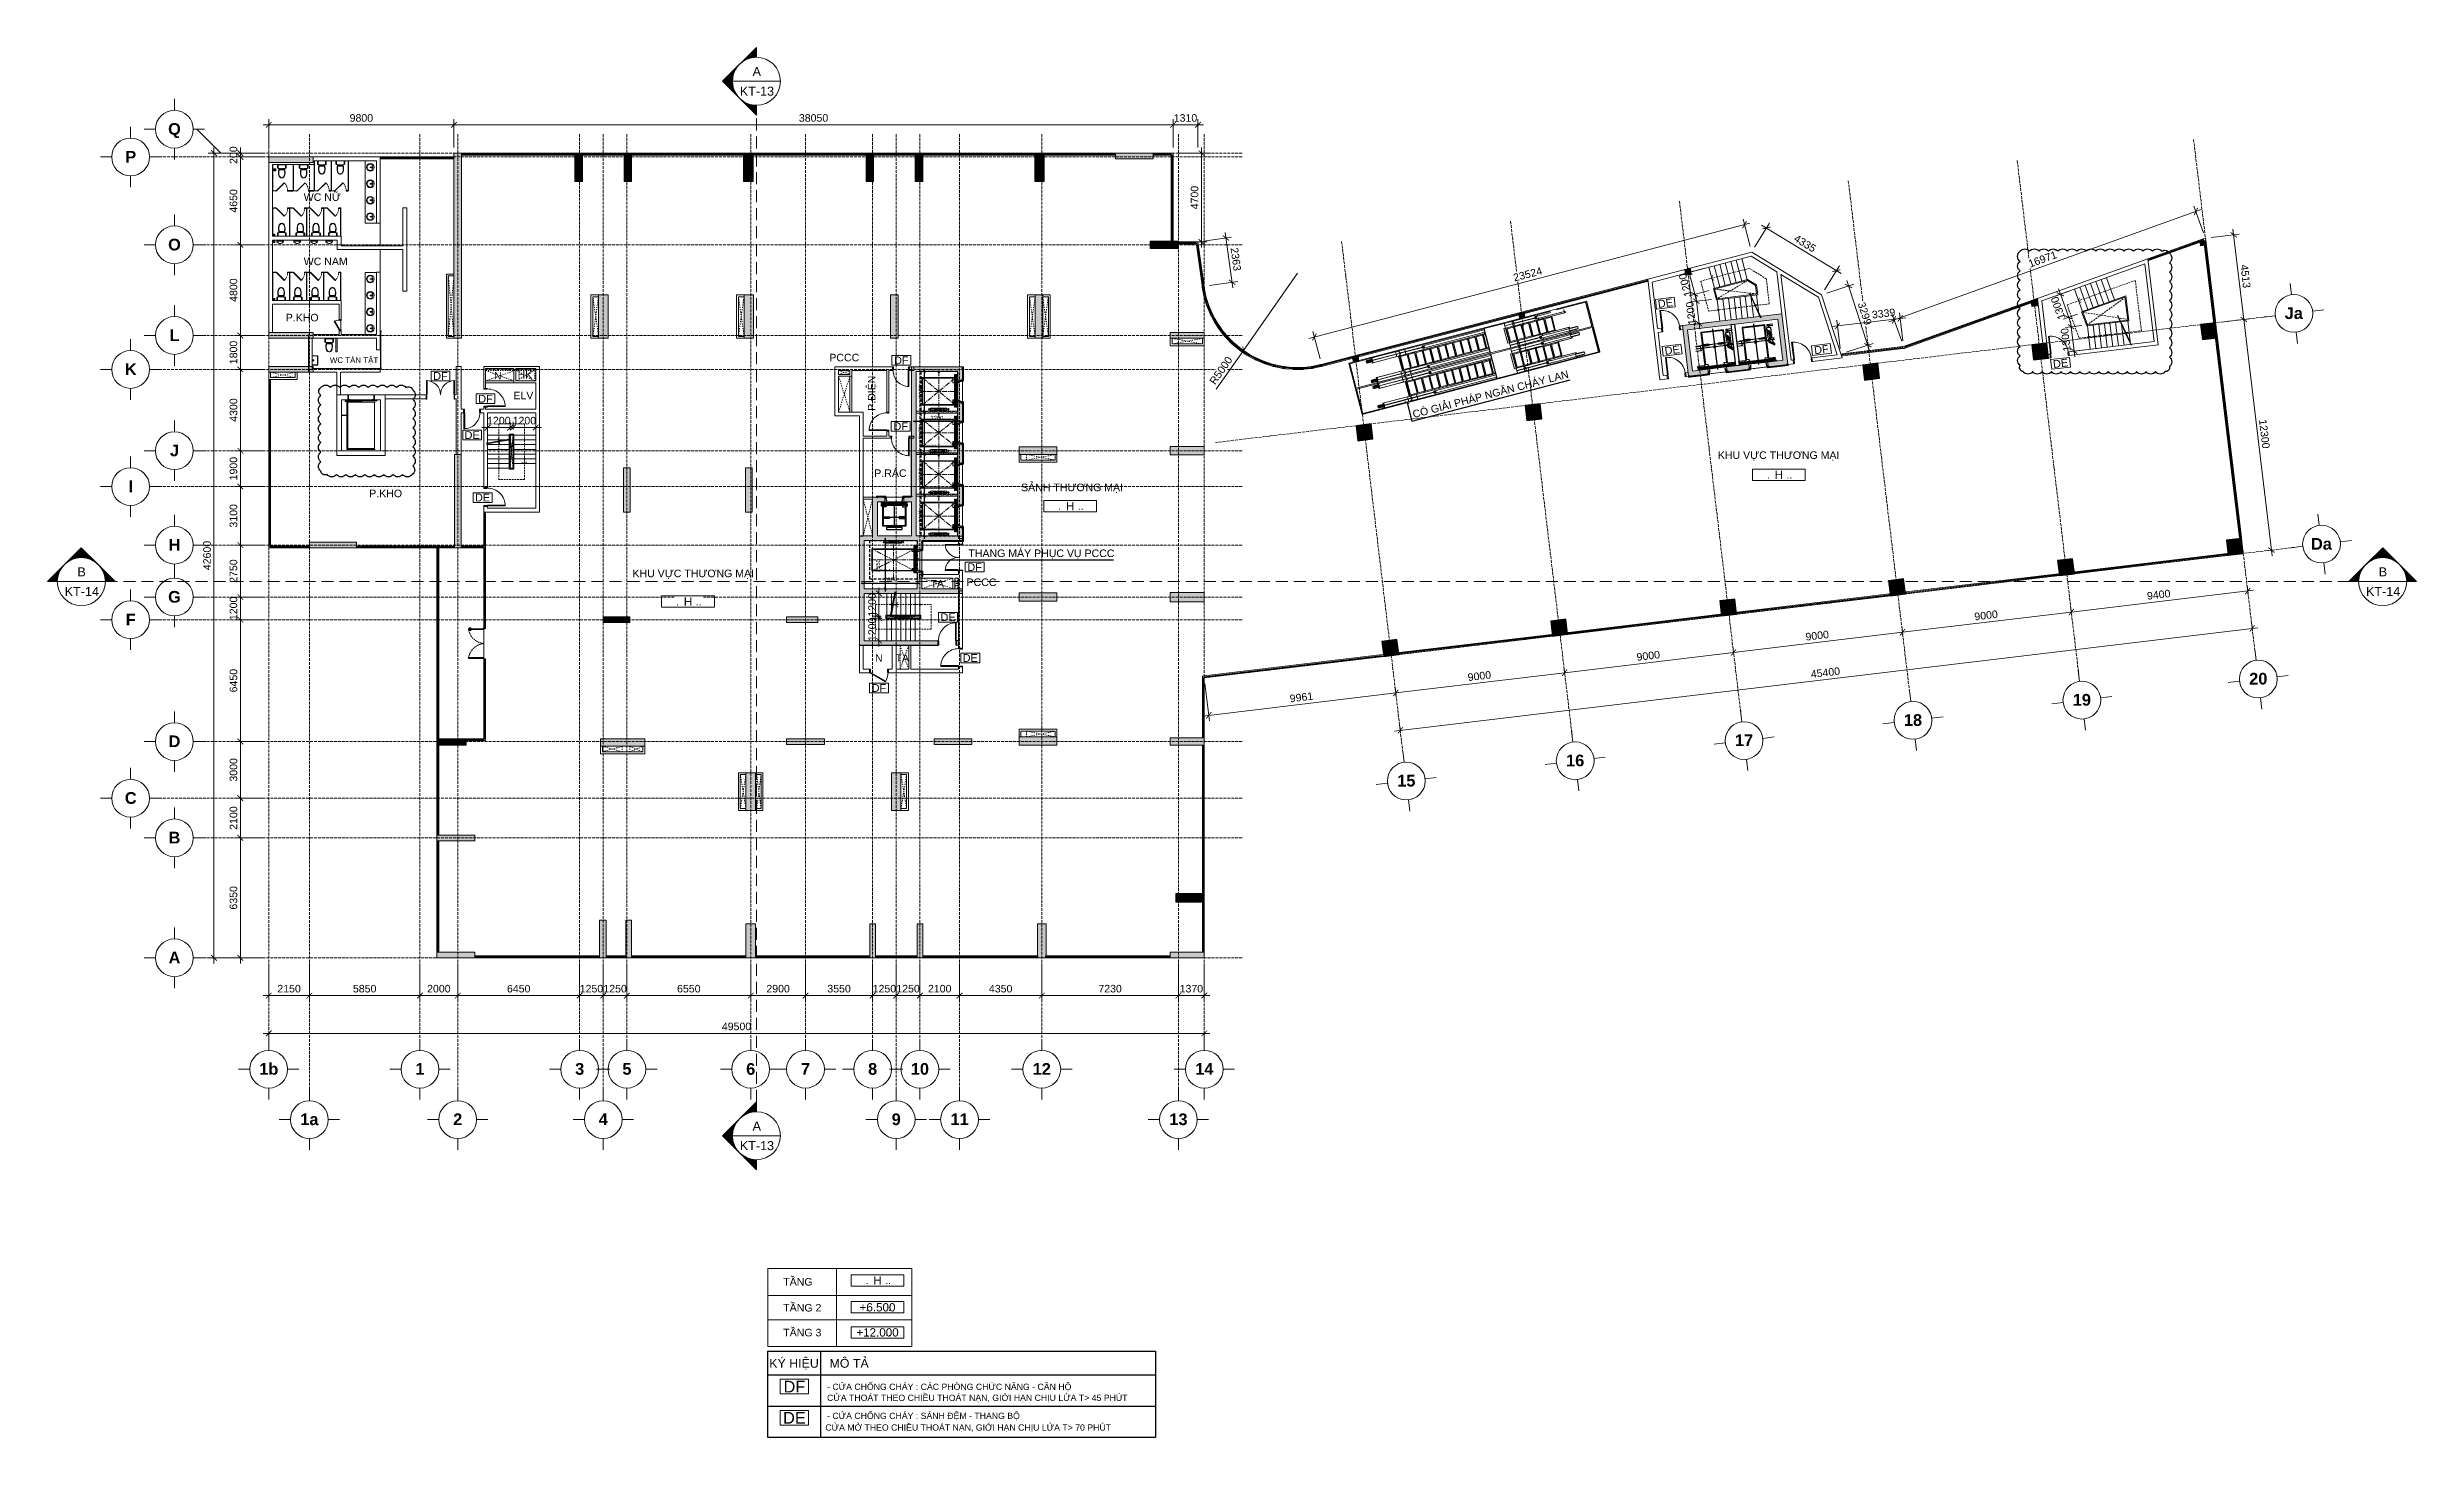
# Model space of a CAD drawing. Header units: millimetres. Extents: x -20211 to 105142, y -25405 to 48204.
import ezdxf
from ezdxf.enums import TextEntityAlignment as Align

# ---------------------------------------------------------------- set-up
doc = ezdxf.new("R2010")
doc.units = ezdxf.units.MM
for name, pattern in [('CENTERX2', [4, 2.5, -0.5, 0.5, -0.5]), ('Dash', [6.35, 3.175, -3.175]), ('Grid Line', [4.2, 3, -0.6, 0, -0.6]), ('HIDDEN', [0.375, 0.25, -0.125]), ('HIDDEN2', [4.7625, 3.175, -1.5875]), ('HIDDENX2', [0.75, 0.5, -0.25])]:
    doc.linetypes.add(name, pattern=pattern)
doc.layers.get('Defpoints').update_dxf_attribs({"color": 230})
for name, color, linetype, lineweight in [('A-DETL-GENF', 31, 'Continuous', 5), ('A-DETL-GENF-HDLN', 161, 'Dash', 5), ('A-GENM', 13, 'Continuous', 5), ('A-GENM-HDLN', 13, 'Dash', 5), ('CHU', 181, 'Continuous', 5), ('Core - tb$0$A.Wall', 2, 'Continuous', 25), ('CUA', 31, 'Continuous', 9), ('DIM', 1, 'Continuous', 5), ('G-ANNO-SYMB', 111, 'Continuous', 5), ('G-IMPT', 8, 'Continuous', 5), ('gf$0$A-_DETA----_E', 8, 'Continuous', 9), ('GRA', 211, 'Continuous', 9), ('HATCH', 9, 'Continuous', 9), ('HATCH-1', 8, 'Continuous', 5), ('KH', 6, 'Continuous', 5), ('KI-HIEU-1', 151, 'Continuous', 9), ('KINH', 152, 'Continuous', 5), ('LAT-GACH', 140, 'Continuous', 13), ('NET THAY 1', 41, 'Continuous', 5), ('NET THAY 2', 55, 'Continuous', 5), ('NET-CAT', 3, 'Continuous', 15), ('NET-THAY', 2, 'Continuous', 9), ('NET-THAY-2', 55, 'Continuous', 13), ('THIET-BI', 44, 'Continuous', 5), ('THIET-BI-1', 26, 'Continuous', 5), ('TRUC', 225, 'Continuous', 5), ('X-COT HAM$0$LC.HA', 8, 'Continuous', 9), ('Y-GHI CHU PCCC$0$Z-CT1-GHI CHU TT$0$CHU-1', 7, 'Continuous', 9), ('Y-GHI CHU PCCC$0$Z-CT1-GHI CHU TT$0$KI-HIEU', 6, 'Continuous', 13)]:
    doc.layers.add(name, color=color, linetype=linetype, lineweight=lineweight)
doc.layers.add('Core - tb$0$CT3 MBT 11-31$0$Nqh-ME-01', color=8, linetype='Continuous')
doc.styles.add('Arial', font='arial_0.ttf', dxfattribs={"height": 476.25})
doc.styles.add('Arial_2', font='arial_0.ttf', dxfattribs={"height": 400})
doc.styles.add('Arial_3', font='arial_0.ttf', dxfattribs={"height": 400})
doc.styles.add('Arial_B', font='arialbd_0.ttf', dxfattribs={"height": 619.047619})
doc.styles.add('hoistway plan', font='chhbg.shx', dxfattribs={"height": 45})
doc.styles.add('TA1', font='arial_0.ttf')
doc.styles.add('Y-GHI CHU PCCC$0$Arial', font='arial_0.ttf')
doc.styles.add('Y-GHI CHU PCCC$0$Z-CT1-GHI CHU TT$0$TA1', font='arial_0.ttf')
doc.dimstyles.new('D_100', dxfattribs={"dimtxt": 220, "dimasz": 150, "dimexe": 150, "dimexo": 150, "dimgap": 80, "dimtad": 1, "dimdec": 0, "dimzin": 9, "dimtxsty": 'TA1', "dimblk": 'ARCHTICK', "dimcen": 1, "dimdle": 150, "dimclrd": 256, "dimclre": 256, "dimclrt": 7, "dimadec": 0, "dimazin": 0, "dimtfac": 1, "dimtdec": 0, "dimtix": 1, "dimtmove": 1, "dimatfit": 3, "dimfxl": 0, "dimtolj": 1, "dimtzin": 0, "dimlwd": -1, "dimlwe": -1, "dimarcsym": 0})
doc.dimstyles.new('D_200_KTx2', dxfattribs={"dimtxt": 400, "dimasz": 300, "dimexe": 300, "dimexo": 300, "dimgap": 160, "dimtad": 1, "dimdec": 0, "dimzin": 9, "dimtxsty": 'TA1', "dimblk": 'ARCHTICK', "dimcen": 1, "dimdle": 300, "dimclrd": 256, "dimclre": 256, "dimclrt": 7, "dimadec": 0, "dimazin": 0, "dimtfac": 1, "dimtdec": 0, "dimtix": 1, "dimtmove": 1, "dimatfit": 3, "dimldrblk": 'ARCHTICK', "dimfxl": 0, "dimtolj": 1, "dimtzin": 0, "dimlwd": -1, "dimlwe": -1, "dimarcsym": 0})
doc.dimstyles.new('hoistway plan', dxfattribs={"dimtxt": 45, "dimasz": 17, "dimexe": 15, "dimexo": 20, "dimgap": 25, "dimtad": 1, "dimdec": 0, "dimzin": 0, "dimdsep": 46, "dimtxsty": 'hoistway plan', "dimblk": 'DOT', "dimcen": 50, "dimclrd": 8, "dimclre": 8, "dimclrt": 3, "dimadec": 0, "dimazin": 0, "dimtfac": 1, "dimtdec": 0, "dimtmove": 1, "dimatfit": 3, "dimfxl": 0, "dimtolj": 1, "dimtzin": 0, "dimarcsym": 0})
pattern_1 = [(240.2551187, (156993.5025, 23438.0964), (5.42651964, -3.10086836), []), (330.2551187, (156993.5025, 23438.0964), (3.10086836, 5.42651964), [])]
pattern_2 = [(225, (281291.963, 17264.836), (4.41941738, -4.41941738), []), (315, (281291.963, 17264.836), (4.41941738, 4.41941738), [])]
pattern_3 = [(240.2551187, (159143.5025, 32413.0964), (5.42651964, -3.10086836), []), (330.2551187, (159143.5025, 32413.0964), (3.10086836, 5.42651964), [])]
pattern_4 = [(240.2551187, (159143.5025, 28013.0964), (5.42651964, -3.10086836), []), (330.2551187, (159143.5025, 28013.0964), (3.10086836, 5.42651964), [])]
pattern_5 = [(240.2551187, (159143.5025, 25813.0964), (5.42651964, -3.10086836), []), (330.2551187, (159143.5025, 25813.0964), (3.10086836, 5.42651964), [])]

msp = doc.modelspace()

# ---------------------------------------------------------------- texts
at = {"layer": 'CHU', "color": 7, "attachment_point": 1, "line_spacing_factor": 0.936439}
for s, insert, char_height, width, style in [('\\pt2540,5080,7620,10160,12700,15240,17780,20320,22860,25400,27940,30480,33020,35560,38100,40640,43180,45720,48260,50800,53340,55880,58420,60960,63500,66040,68580,71120,73660,76200,78740,81280;WC NỮ', (-6647.8, 40475.1), 400, 2058.38, 'Arial_3'), ('\\pt2540,5080,7620,10160,12700,15240,17780,20320,22860,25400,27940,30480,33020,35560,38100,40640,43180,45720,48260,50800,53340,55880,58420,60960,63500,66040,68580,71120,73660,76200,78740,81280;WC NAM', (-6647.8, 37072.7), 400, 2417.94, 'Arial_3'), ('\\pt2540,5080,7620,10160,12700,15240,17780,20320,22860,25400,27940,30480,33020,35560,38100,40640,43180,45720,48260,50800,53340,55880,58420,60960,63500,66040,68580,71120,73660,76200,78740,81280;P.KHO', (-7599.6, 34095.6), 400, 1803.86, 'Arial_3'), ('\\pt1905,3810,5715,7620,9525,11430,13335,15240,17145,19050,20955,22860,24765,26670,28575,30480,32385,34290,36195,38100,40005,41910,43815,45720,47625,49530,51435,53340,55245,57150,59055,60960;WC TÀN TẬT', (-5265.1, 31790.7), 300, 4784.257, 'Arial_3'), ('\\pt2540,5080,7620,10160,12700,15240,17780,20320,22860,25400,27940,30480,33020,35560,38100,40640,43180,45720,48260,50800,53340,55880,58420,60960,63500,66040,68580,71120,73660,76200,78740,81280;PCCC', (21160.9, 31980.6), 400, 1644.28, 'Arial_3'), ('\\pt2540,5080,7620,10160,12700,15240,17780,20320,22860,25400,27940,30480,33020,35560,38100,40640,43180,45720,48260,50800,53340,55880,58420,60960,63500,66040,68580,71120,73660,76200,78740,81280;N', (3421.2, 31024.3), 400, 428.24, 'Arial_3'), ('\\pt2540,5080,7620,10160,12700,15240,17780,20320,22860,25400,27940,30480,33020,35560,38100,40640,43180,45720,48260,50800,53340,55880,58420,60960,63500,66040,68580,71120,73660,76200,78740,81280;HK', (4669.6, 31063.6), 400, 816.08, 'Arial_3'), ('\\pt2540,5080,7620,10160,12700,15240,17780,20320,22860,25400,27940,30480,33020,35560,38100,40640,43180,45720,48260,50800,53340,55880,58420,60960,63500,66040,68580,71120,73660,76200,78740,81280;ELV', (4444.8, 29973.9), 400, 1108.98, 'Arial_3'), ('\\pt2540,5080,7620,10160,12700,15240,17780,20320,22860,25400,27940,30480,33020,35560,38100,40640,43180,45720,48260,50800,53340,55880,58420,60960,63500,66040,68580,71120,73660,76200,78740,81280;KHU VỰC THƯƠNG MẠI', (68172.6, 26815.3), 400, 6627.62, 'Arial_3'), ('\\pt2540,5080,7620,10160,12700,15240,17780,20320,22860,25400,27940,30480,33020,35560,38100,40640,43180,45720,48260,50800,53340,55880,58420,60960,63500,66040,68580,71120,73660,76200,78740,81280;P.RÁC', (23539.2, 25859.8), 400, 1777.6, 'Arial_3'), ('\\pt2540,5080,7620,10160,12700,15240,17780,20320,22860,25400,27940,30480,33020,35560,38100,40640,43180,45720,48260,50800,53340,55880,58420,60960,63500,66040,68580,71120,73660,76200,78740,81280;SẢNH THƯƠNG MẠI', (31303.6, 25105.1), 400, 5559.04, 'Arial_3'), ('\\pt2540,5080,7620,10160,12700,15240,17780,20320,22860,25400,27940,30480,33020,35560,38100,40640,43180,45720,48260,50800,53340,55880,58420,60960,63500,66040,68580,71120,73660,76200,78740,81280;P.KHO', (-3182.9, 24788.3), 400, 1803.86, 'Arial_3'), ('THANG MÁY PHỤC VỤ PCCC', (28517, 21618.3), 400, 8782.01, 'Arial_3'), ('\\pt2540,5080,7620,10160,12700,15240,17780,20320,22860,25400,27940,30480,33020,35560,38100,40640,43180,45720,48260,50800,53340,55880,58420,60960,63500,66040,68580,71120,73660,76200,78740,81280;KHU VỰC THƯƠNG MẠI', (10744.3, 20552.1), 400, 6627.62, 'Arial_3'), ('\\pt2540,5080,7620,10160,12700,15240,17780,20320,22860,25400,27940,30480,33020,35560,38100,40640,43180,45720,48260,50800,53340,55880,58420,60960,63500,66040,68580,71120,73660,76200,78740,81280;PCCC', (28418.3, 20085.3), 400, 1644.28, 'Arial_3'), ('\\pt2540,5080,7620,10160,12700,15240,17780,20320,22860,25400,27940,30480,33020,35560,38100,40640,43180,45720,48260,50800,53340,55880,58420,60960,63500,66040,68580,71120,73660,76200,78740,81280;TA', (26513.8, 20002.1), 400, 749.42, 'Arial_3'), ('\\pt2540,5080,7620,10160,12700,15240,17780,20320,22860,25400,27940,30480,33020,35560,38100,40640,43180,45720,48260,50800,53340,55880,58420,60960,63500,66040,68580,71120,73660,76200,78740,81280;N', (23579.8, 16074.6), 400, 428.24, 'Arial_3'), ('\\pt2540,5080,7620,10160,12700,15240,17780,20320,22860,25400,27940,30480,33020,35560,38100,40640,43180,45720,48260,50800,53340,55880,58420,60960,63500,66040,68580,71120,73660,76200,78740,81280;TA', (24661.2, 16074.6), 400, 749.42, 'Arial_3'), ('\\pt2540,5080,7620,10160,12700,15240,17780,20320,22860,25400,27940,30480,33020,35560,38100,40640,43180,45720,48260,50800,53340,55880,58420,60960,63500,66040,68580,71120,73660,76200,78740,81280;TẦNG', (18722.5, -16950.9), 400, 6627.62, 'Arial_2'), ('\\pt2540,5080,7620,10160,12700,15240,17780,20320,22860,25400,27940,30480,33020,35560,38100,40640,43180,45720,48260,50800,53340,55880,58420,60960,63500,66040,68580,71120,73660,76200,78740,81280;TẦNG 2', (18722.5, -18325.1), 400, 6627.62, 'Arial_2'), ('\\pt2540,5080,7620,10160,12700,15240,17780,20320,22860,25400,27940,30480,33020,35560,38100,40640,43180,45720,48260,50800,53340,55880,58420,60960,63500,66040,68580,71120,73660,76200,78740,81280;TẦNG 3', (18722.5, -19642.6), 400, 6627.62, 'Arial_2')]:
    msp.add_mtext(s, dxfattribs=dict(at, insert=insert, char_height=char_height, width=width, style=style))
at = {"layer": 'CHU', "color": 7, "insert": (23199.6, 28959.7), "char_height": 400, "width": 1937.18, "attachment_point": 1, "rotation": 90, "line_spacing_factor": 0.936439, "style": 'Arial_3'}
msp.add_mtext('\\pt2540,5080,7620,10160,12700,15240,17780,20320,22860,25400,27940,30480,33020,35560,38100,40640,43180,45720,48260,50800,53340,55880,58420,60960,63500,66040,68580,71120,73660,76200,78740,81280;P.ĐIỆN', dxfattribs=at)
at = {"layer": 'G-ANNO-SYMB', "attachment_point": 2, "line_spacing_factor": 0.941778, "style": 'Arial'}
for s, insert, char_height, width in [('A', (17321.9, 47161.6), 476.2, 443.133), ('KT-13', (17329.9, 46122.5), 476.25, 2240.682), ('B', (-18398.9, 20671.1), 476.2, 443.133), ('B', (103362.2, 20671.1), 476.2, 443.133), ('KT-14', (-18390.9, 19632), 476.25, 2240.682), ('KT-14', (103370.2, 19632), 476.25, 2240.682), ('A', (17321.9, -8667.9), 476.2, 443.133), ('KT-13', (17329.9, -9707), 476.25, 2240.682)]:
    msp.add_mtext(s, dxfattribs=dict(at, insert=insert, char_height=char_height, width=width))
at = {"layer": 'KH', "attachment_point": 2, "line_spacing_factor": 0.941778, "style": 'Arial_B'}
for s, insert, char_height, width in [('\\fArial|b1|i0|c0|p34|;Q', (-13487.2, 44192.4), 619.048, 785.949), ('\\fArial|b1|i0|c0|p34|;P', (-15801.9, 42722.4), 619.048, 668.424), ('\\fArial|b1|i0|c0|p34|;O', (-13487.2, 38072.4), 619.048, 785.949), ('Ja', (98644.6, 34439.8), 619.05, 1116.488), ('\\fArial|b1|i0|c0|p34|;L', (-13487.2, 33272.4), 619.048, 617.007), ('\\fArial|b1|i0|c0|p34|;K', (-15801.9, 31472.4), 619.048, 727.186), ('\\fArial|b1|i0|c0|p34|;J', (-13487.2, 27172.4), 619.048, 558.244), ('\\fArial|b1|i0|c0|p34|;I', (-15801.9, 25272.4), 619.048, 279.122), ('\\fArial|b1|i0|c0|p34|;H', (-13487.2, 22172.4), 619.048, 727.186), ('Da', (100107.5, 22227.1), 619.05, 1285.43), ('\\fArial|b1|i0|c0|p34|;G', (-13487.2, 19422.4), 619.048, 785.949), ('\\fArial|b1|i0|c0|p34|;F', (-15801.9, 18222.4), 619.048, 617.007), ('20', (96764.7, 15088.1), 619.05, 1116.488), ('19', (87431.4, 13970.1), 619.05, 1116.488), ('18', (78495.3, 12899.7), 619.05, 1116.488), ('\\fArial|b1|i0|c0|p34|;D', (-13487.2, 11772.4), 619.048, 727.186), ('17', (69559.2, 11829.3), 619.05, 1116.488), ('16', (60623.1, 10758.9), 619.05, 1116.488), ('\\fArial|b1|i0|c0|p34|;C', (-15801.9, 8772.4), 619.048, 727.186), ('15', (51687, 9688.5), 619.05, 1116.488), ('\\fArial|b1|i0|c0|p34|;B', (-13487.2, 6672.4), 619.048, 727.186), ('\\fArial|b1|i0|c0|p34|;A', (-13487.2, 322.4), 619.048, 705.15), ('1b', (-8499.2, -5572.2), 619.05, 1175.251), ('\\fArial|b1|i0|c0|p34|;1', (-499.2, -5572.2), 619.048, 558.244), ('\\fArial|b1|i0|c0|p34|;3', (7950.8, -5572.2), 619.048, 558.244), ('\\fArial|b1|i0|c0|p34|;5', (10450.8, -5572.2), 619.048, 558.244), ('\\fArial|b1|i0|c0|p34|;6', (17000.8, -5572.2), 619.048, 558.244), ('\\fArial|b1|i0|c0|p34|;7', (19900.8, -5572.2), 619.048, 558.244), ('\\fArial|b1|i0|c0|p34|;8', (23450.8, -5572.2), 619.048, 558.244), ('10', (25950.8, -5572.2), 619.05, 1116.488), ('12', (32400.8, -5572.2), 619.05, 1116.488), ('14', (41000.8, -5572.2), 619.05, 1116.488), ('1a', (-6349.2, -8239.8), 619.05, 1116.488), ('\\fArial|b1|i0|c0|p34|;2', (1500.8, -8239.8), 619.048, 558.244), ('\\fArial|b1|i0|c0|p34|;4', (9200.8, -8239.8), 619.048, 558.244), ('\\fArial|b1|i0|c0|p34|;9', (24700.8, -8239.8), 619.048, 558.244), ('11', (28050.8, -8239.8), 619.05, 1116.488), ('13', (39630.8, -8239.8), 619.05, 1116.488)]:
    msp.add_mtext(s, dxfattribs=dict(at, insert=insert, char_height=char_height, width=width))
at = {"layer": 'Y-GHI CHU PCCC$0$Z-CT1-GHI CHU TT$0$CHU-1', "color": 8, "style": 'Y-GHI CHU PCCC$0$Z-CT1-GHI CHU TT$0$TA1'}
for s, height, p in [('KÝ HIỆU', 468.75, (17983.4, -21704)), ('MÔ TẢ', 468.75, (21170.9, -21704)), ('- CỬA CHỐNG CHÁY : CÁC PHÒNG CHỨC NĂNG - CĂN HỘ', 330, (21040.9, -22878.3)), ('CỬA THOÁT THEO CHIỀU THOÁT NẠN, GIỚI HẠN CHỊU LỬA T> 45 PHÚT', 330, (21040.9, -23460.3)), ('CỬA MỞ THEO CHIỀU THOÁT NẠN, GIỚI HẠN CHỊU LỬA T> 70 PHÚT', 330, (20950.5, -25033.4)), ('- CỬA CHỐNG CHÁY : SẢNH ĐỆM - THANG BỘ', 330, (21040.9, -24416.1))]:
    msp.add_text(s, height=height, dxfattribs=at).set_placement(p)

# ---------------------------------------------------------------- blocks, each defined once
blk = doc.blocks.new('CUA 2 CANH MO KHUNG NHOM - 1 - Type 1500-1271819-MẶT BẰNG TẦNG 2')
at = {"layer": 'CUA', "lineweight": 5}
for p, q in [((-639, 122), (-659, 122)), ((-659, 122), (-659, 102)), ((-659, 102), (-649, 102)), ((-649, 102), (-649, -98)), ((-639, 81), (-639, 122)), ((-619, 81), (-639, 81)), ((-619, -118), (-619, 81)), ((841, 81), (821, 81)), ((821, 81), (821, -118)), ((861, 122), (841, 122)), ((841, 122), (841, 81)), ((851, -98), (851, 102)), ((851, 102), (861, 102)), ((861, 102), (861, 122)), ((-649, -98), (-659, -98)), ((-659, -98), (-659, -118)), ((-659, -118), (-619, -118)), ((821, -118), (861, -118)), ((861, -98), (851, -98)), ((861, -118), (861, -98))]:
    blk.add_line(p, q, dxfattribs=at)
at = {"layer": 'CUA'}
for p, q in [((-638, 861), (-598, 861)), ((-638, 122), (-638, 861)), ((-598, 122), (-638, 122)), ((-598, 861), (-598, 122)), ((800, 861), (800, 122)), ((840, 861), (800, 861)), ((800, 122), (840, 122)), ((840, 122), (840, 861))]:
    blk.add_line(p, q, dxfattribs=at)
at = {"layer": 'CUA', "lineweight": 5}
for centre, start, end in [((-638, 122), 359.5, 90), ((840, 122), 90, 180.5)]:
    blk.add_arc(centre, 738, start, end, dxfattribs=at)
blk = doc.blocks.new('CUA 1 CANH MO - 2 - Type 1000-1271836-MẶT BẰNG TẦNG 2')
at = {"layer": 'CUA', "lineweight": 5}
for p, q in [((-369, 52), (-399, 52)), ((-399, 52), (-399, -48)), ((-369, 11), (-369, 52)), ((-349, 11), (-369, 11)), ((-349, -48), (-349, 11)), ((571, 11), (551, 11)), ((551, 11), (551, -48)), ((601, 52), (571, 52)), ((571, 52), (571, 11)), ((601, -48), (601, 52)), ((-399, -48), (-349, -48)), ((551, -48), (601, -48))]:
    blk.add_line(p, q, dxfattribs=at)
at = {"layer": 'CUA'}
for p, q in [((-368, 990), (-328, 990)), ((-368, 52), (-368, 990)), ((-328, 52), (-368, 52)), ((-328, 990), (-328, 52))]:
    blk.add_line(p, q, dxfattribs=at)
at = {"layer": 'CUA', "lineweight": 5}
blk.add_arc((-368, 52), 938, 359.5, 90, dxfattribs=at)
blk = doc.blocks.new('X-XI - X-XI-1231469-MẶT BẰNG TẦNG 2')
at = {"layer": 'THIET-BI'}
for p, q in [((-231, -17), (-233, -33)), ((-233, -29), (-233, -158)), ((-233, -29), (-233, -158)), ((-233, -33), (-233, -45)), ((-233, -45), (-233, -158)), ((-233, -158), (-233, -162)), ((-233, -162), (-231, -169)), ((-228, -12), (-231, -17)), ((-231, -169), (-228, -174)), ((-228, -174), (-224, -179)), ((-224, -179), (-217, -184)), ((-217, -184), (-209, -186)), ((-209, -186), (-202, -188)), ((-202, -188), (-192, -190)), ((-195, -10), (-195, -186)), ((-192, -190), (-184, -191)), ((-184, -191), (-168, -194)), ((-171, -365), (-173, -383)), ((-173, -383), (-173, -402)), ((-173, -402), (-173, -436)), ((-173, -436), (-173, -446)), ((-173, -446), (-170, -475)), ((-169, -349), (-171, -365)), ((-170, -475), (-166, -495)), ((-165, -322), (-169, -349)), ((-168, -194), (-150, -197)), ((-144, -197), (-167, -335)), ((-144, -197), (-167, -335)), ((-166, -495), (-161, -521)), ((-162, -304), (-165, -322)), ((-158, -281), (-162, -304)), ((-161, -521), (-151, -556)), ((-155, -266), (-158, -281)), ((-148, -221), (-155, -266)), ((-151, -556), (-144, -587)), ((-150, -197), (-144, -197)), ((-144, -197), (-148, -221)), ((-144, -587), (-132, -613)), ((-132, -613), (-122, -629)), ((-128, -250), (128, -250)), ((-128, -268), (-128, -250)), ((-9, -268), (-128, -268)), ((-122, -629), (-100, -654)), ((-100, -654), (-88, -665)), ((-88, -665), (-70, -677)), ((-77, -214), (-66, -214)), ((-77, -245), (-77, -214)), ((-66, -245), (-77, -245)), ((-70, -677), (-50, -687)), ((-66, -214), (-66, -245)), ((-50, -687), (-20, -697)), ((-20, -697), (0, -700)), ((128, -268), (-9, -268)), ((0, -700), (35, -693)), ((35, -693), (61, -682)), ((61, -682), (86, -666)), ((64, -214), (64, -245)), ((74, -214), (64, -214)), ((64, -245), (74, -245)), ((74, -245), (74, -214)), ((86, -666), (100, -654)), ((100, -654), (114, -639)), ((114, -639), (132, -613)), ((128, -250), (128, -268)), ((132, -613), (145, -581)), ((144, -197), (213, -186)), ((167, -335), (144, -197)), ((167, -335), (144, -197)), ((147, -216), (144, -197)), ((145, -581), (151, -556)), ((152, -245), (147, -216)), ((151, -556), (155, -544)), ((157, -278), (152, -245)), ((155, -544), (162, -518)), ((162, -305), (157, -278)), ((167, -335), (162, -305)), ((162, -518), (165, -502)), ((165, -502), (173, -446)), ((172, -371), (167, -335)), ((173, -396), (172, -371)), ((173, -426), (173, -396)), ((173, -446), (173, -426)), ((195, -10), (195, -186)), ((213, -186), (221, -182)), ((221, -182), (226, -176)), ((226, -176), (232, -167)), ((232, -19), (228, -12)), ((233, -29), (232, -19)), ((232, -167), (233, -158)), ((233, -158), (233, -29)), ((233, -158), (233, -29)), ((233, -158), (233, -29))]:
    blk.add_line(p, q, dxfattribs=at)
for centre, radius, start, end in [((-204, -29), 29, 138.78349, 180), ((-204, -29), 29, 138.32447, 180), ((-204, -158), 29, 180, 259.85987), ((-204, -158), 29, 180, 259.85987), ((18, 960), 1169, 258.77622, 262.03475), ((18, 960), 1169, 258.77622, 262.03475), ((287, -414), 461, 170.09406, 197.88556), ((287, -414), 461, 170.09406, 197.88556), ((18, -530), 172, 188.82666, 263.90979), ((18, -530), 172, 188.82666, 263.90979), ((18, 960), 1169, 262.14467, 269.16333), ((-18, -530), 172, 276.09021, 351.17334), ((-18, -530), 172, 276.09021, 351.17334), ((-16, 958), 1166, 270.83748, 277.76826), ((-18, 960), 1169, 277.96525, 281.22378), ((-18, 960), 1169, 277.96525, 281.22378), ((-287, -414), 461, 342.11444, 9.90594), ((-287, -414), 461, 342.11444, 9.90594), ((204, -158), 29, 280.14013, 360), ((204, -158), 29, 280.14013, 0), ((204, -29), 29, 360, 41.21651), ((204, -29), 29, 0, 41.67553)]:
    blk.add_arc(centre, radius, start, end, dxfattribs=at)
for points in [[(-128, -268), (-143, -316), (-152, -365), (-160, -442), (-151, -517), (-130, -585), (-94, -652), (-37, -689), (-3, -689), (0, -689)], [(128, -268), (143, -316), (152, -365), (160, -442), (151, -517), (130, -585), (94, -652), (37, -689), (3, -689), (0, -689)]]:
    blk.add_open_spline(points, degree=3, knots=[12.7243788, 12.7243788, 12.7243788, 12.7243788, 75.0964592, 151.9127549, 228.7009799, 282.5015339, 351.0340786, 439.4928799, 447.51098, 447.51098, 447.51098, 447.51098], dxfattribs=at)
blk = doc.blocks.new('M_Urinal-2D - M_Urinal-2D-1272141-MẶT BẰNG TẦNG 2')
at = {"layer": 'THIET-BI'}
for p, q in [((-287, 100), (-287, 202)), ((-287, 202), (-261, 202)), ((-261, 100), (-287, 100)), ((-261, 202), (-261, 100)), ((43, 151), (-261, 151)), ((-261, 151), (-261, 100)), ((-261, 100), (43, 100)), ((69, 202), (43, 202)), ((43, 202), (43, 100)), ((43, 100), (43, 151)), ((43, 100), (69, 100)), ((69, 100), (69, 202))]:
    blk.add_line(p, q, dxfattribs=at)
blk.add_arc((-109, 86), 191, 37.12912, 142.87088, dxfattribs=at)
blk = doc.blocks.new('CUA 1 CANH MO - 2 - Type 1000-1152409-MẶT BẰNG TẦNG 2')
at = {"layer": 'CUA', "lineweight": 5}
for p, q in [((-399, -102), (-399, 98)), ((-399, 98), (-349, 98)), ((-349, 98), (-349, -61)), ((551, 98), (601, 98)), ((551, -61), (551, 98)), ((601, 98), (601, -102)), ((-369, -102), (-399, -102)), ((-369, -61), (-369, -102)), ((-349, -61), (-369, -61)), ((571, -61), (551, -61)), ((571, -102), (571, -61)), ((601, -102), (571, -102))]:
    blk.add_line(p, q, dxfattribs=at)
at = {"layer": 'CUA'}
for p, q in [((-328, -102), (-368, -102)), ((-368, -102), (-368, -1040)), ((-368, -1040), (-328, -1040)), ((-328, -1040), (-328, -102))]:
    blk.add_line(p, q, dxfattribs=at)
at = {"layer": 'CUA', "lineweight": 5}
blk.add_arc((-368, -102), 938, 270, 0.5, dxfattribs=at)
blk = doc.blocks.new('CUA 1 CANH MO - 2 - Type 1000-1152415-MẶT BẰNG TẦNG 2')
at = {"layer": 'CUA', "lineweight": 5}
for p, q in [((-399, -127), (-399, 123)), ((-399, 123), (-349, 123)), ((-349, 123), (-349, -86)), ((551, 123), (601, 123)), ((551, -86), (551, 123)), ((601, 123), (601, -127)), ((-369, -127), (-399, -127)), ((-369, -86), (-369, -127)), ((-349, -86), (-369, -86)), ((571, -86), (551, -86)), ((571, -127), (571, -86)), ((601, -127), (571, -127))]:
    blk.add_line(p, q, dxfattribs=at)
at = {"layer": 'CUA'}
for p, q in [((-328, -127), (-368, -127)), ((-368, -127), (-368, -1065)), ((-368, -1065), (-328, -1065)), ((-328, -1065), (-328, -127))]:
    blk.add_line(p, q, dxfattribs=at)
at = {"layer": 'CUA', "lineweight": 5}
blk.add_arc((-368, -127), 938, 270, 0.5, dxfattribs=at)
blk = doc.blocks.new('CUA 1 CANH MO - 2 - Type 1000-1152411-MẶT BẰNG TẦNG 2')
at = {"layer": 'CUA', "lineweight": 5}
for p, q in [((-369, 102), (-399, 102)), ((-399, 102), (-399, -98)), ((-369, 61), (-369, 102)), ((-349, 61), (-369, 61)), ((-349, -98), (-349, 61)), ((571, 61), (551, 61)), ((551, 61), (551, -98)), ((601, 102), (571, 102)), ((571, 102), (571, 61)), ((601, -98), (601, 102)), ((-399, -98), (-349, -98)), ((551, -98), (601, -98))]:
    blk.add_line(p, q, dxfattribs=at)
at = {"layer": 'CUA'}
for p, q in [((-368, 1040), (-328, 1040)), ((-368, 102), (-368, 1040)), ((-328, 102), (-368, 102)), ((-328, 1040), (-328, 102))]:
    blk.add_line(p, q, dxfattribs=at)
at = {"layer": 'CUA', "lineweight": 5}
blk.add_arc((-368, 102), 938, 359.5, 90, dxfattribs=at)
blk = doc.blocks.new('HE KHUNG VACH VS - HE KHUNG VACH VS-1272180-MẶT BẰNG TẦNG 2')
at = {"layer": 'A-GENM', "lineweight": 9}
for p, q in [((200, 1500), (0, 1500)), ((0, 1500), (0, 0)), ((15, 0), (15, 1485)), ((15, 1485), (200, 1485)), ((200, 1503), (180, 1503)), ((180, 1503), (180, 1500)), ((180, 1500), (197, 1500)), ((197, 1485), (180, 1485)), ((180, 1485), (180, 1482)), ((180, 1482), (200, 1482)), ((197, 1500), (197, 1485)), ((205, 1496), (197, 1488)), ((197, 1488), (621, 1064)), ((200, 1482), (200, 1503)), ((200, 1485), (200, 1500)), ((630, 1072), (205, 1496)), ((820, 1503), (800, 1503)), ((800, 1503), (800, 1482)), ((900, 1500), (800, 1500)), ((800, 1500), (800, 1485)), ((800, 1485), (900, 1485)), ((800, 1482), (820, 1482)), ((803, 1485), (803, 1500)), ((803, 1500), (820, 1500)), ((820, 1485), (803, 1485)), ((880, 1505), (820, 1505)), ((820, 1505), (820, 1500)), ((820, 1500), (820, 1503)), ((820, 1500), (880, 1500)), ((820, 1482), (820, 1485)), ((880, 1485), (820, 1485)), ((820, 1485), (820, 1480)), ((820, 1480), (880, 1480)), ((880, 1500), (880, 1505)), ((880, 1480), (880, 1485)), ((1100, 1500), (900, 1500)), ((900, 1500), (900, 0)), ((900, 1485), (900, 1500)), ((915, 1500), (900, 1500)), ((900, 1500), (900, 0)), ((915, 0), (915, 1500)), ((915, 0), (915, 1485)), ((915, 1485), (1100, 1485)), ((1100, 1503), (1080, 1503)), ((1080, 1503), (1080, 1500)), ((1080, 1500), (1097, 1500)), ((1097, 1485), (1080, 1485)), ((1080, 1485), (1080, 1482)), ((1080, 1482), (1100, 1482)), ((1097, 1500), (1097, 1485)), ((1105, 1496), (1097, 1488)), ((1097, 1488), (1521, 1064)), ((1100, 1482), (1100, 1503)), ((1100, 1485), (1100, 1500)), ((1530, 1072), (1105, 1496)), ((1720, 1503), (1700, 1503)), ((1700, 1503), (1700, 1482)), ((1800, 1500), (1700, 1500)), ((1700, 1500), (1700, 1485)), ((1700, 1485), (1800, 1485)), ((1700, 1482), (1720, 1482)), ((1703, 1485), (1703, 1500)), ((1703, 1500), (1720, 1500)), ((1720, 1485), (1703, 1485)), ((1780, 1505), (1720, 1505)), ((1720, 1505), (1720, 1500)), ((1720, 1500), (1720, 1503)), ((1720, 1500), (1780, 1500)), ((1720, 1482), (1720, 1485)), ((1780, 1485), (1720, 1485)), ((1720, 1485), (1720, 1480)), ((1720, 1480), (1780, 1480)), ((1780, 1500), (1780, 1505)), ((1780, 1480), (1780, 1485)), ((2000, 1500), (1800, 1500)), ((1800, 1500), (1800, 0)), ((1800, 1485), (1800, 1500)), ((1815, 1500), (1800, 1500)), ((1800, 1500), (1800, 0)), ((1815, 0), (1815, 1500)), ((1815, 0), (1815, 1485)), ((1815, 1485), (2000, 1485)), ((2000, 1503), (1980, 1503)), ((1980, 1503), (1980, 1500)), ((1980, 1500), (1997, 1500)), ((1997, 1485), (1980, 1485)), ((1980, 1485), (1980, 1482)), ((1980, 1482), (2000, 1482)), ((1997, 1500), (1997, 1485)), ((2005, 1496), (1997, 1488)), ((1997, 1488), (2421, 1064)), ((2000, 1482), (2000, 1503)), ((2000, 1485), (2000, 1500)), ((2430, 1072), (2005, 1496)), ((2620, 1503), (2600, 1503)), ((2600, 1503), (2600, 1482)), ((2700, 1500), (2600, 1500)), ((2600, 1500), (2600, 1485)), ((2600, 1485), (2700, 1485)), ((2600, 1482), (2620, 1482)), ((2603, 1485), (2603, 1500)), ((2603, 1500), (2620, 1500)), ((2620, 1485), (2603, 1485)), ((2680, 1505), (2620, 1505)), ((2620, 1505), (2620, 1500)), ((2620, 1500), (2620, 1503)), ((2620, 1500), (2680, 1500)), ((2620, 1482), (2620, 1485)), ((2680, 1485), (2620, 1485)), ((2620, 1485), (2620, 1480)), ((2620, 1480), (2680, 1480)), ((2680, 1500), (2680, 1505)), ((2680, 1480), (2680, 1485)), ((2900, 1500), (2700, 1500)), ((2700, 1500), (2700, 0)), ((2700, 1485), (2700, 1500)), ((2715, 1500), (2700, 1500)), ((2700, 1500), (2700, 0)), ((2715, 0), (2715, 1500)), ((2715, 0), (2715, 1485)), ((2715, 1485), (2900, 1485)), ((2900, 1503), (2880, 1503)), ((2880, 1503), (2880, 1500)), ((2880, 1500), (2897, 1500)), ((2897, 1485), (2880, 1485)), ((2880, 1485), (2880, 1482)), ((2880, 1482), (2900, 1482)), ((2897, 1500), (2897, 1485)), ((2905, 1496), (2897, 1488)), ((2897, 1488), (3321, 1064)), ((2900, 1482), (2900, 1503)), ((2900, 1485), (2900, 1500)), ((3330, 1072), (2905, 1496)), ((3520, 1503), (3500, 1503)), ((3500, 1503), (3500, 1482)), ((3600, 1500), (3500, 1500)), ((3500, 1500), (3500, 1485)), ((3500, 1485), (3600, 1485)), ((3500, 1482), (3520, 1482)), ((3503, 1485), (3503, 1500)), ((3503, 1500), (3520, 1500)), ((3520, 1485), (3503, 1485)), ((3580, 1505), (3520, 1505)), ((3520, 1505), (3520, 1500)), ((3520, 1500), (3520, 1503)), ((3520, 1500), (3580, 1500)), ((3520, 1482), (3520, 1485)), ((3580, 1485), (3520, 1485)), ((3520, 1485), (3520, 1480)), ((3520, 1480), (3580, 1480)), ((3580, 1500), (3580, 1505)), ((3580, 1480), (3580, 1485)), ((3600, 1485), (3600, 1500)), ((3615, 1500), (3600, 1500)), ((3600, 1500), (3600, 0)), ((3615, 0), (3615, 1500)), ((621, 1064), (630, 1072)), ((1521, 1064), (1530, 1072)), ((2421, 1064), (2430, 1072)), ((3321, 1064), (3330, 1072)), ((0, 0), (15, 0)), ((900, 0), (915, 0)), ((900, 0), (915, 0)), ((1800, 0), (1815, 0)), ((1800, 0), (1815, 0)), ((2700, 0), (2715, 0)), ((2700, 0), (2715, 0)), ((3600, 0), (3615, 0))]:
    blk.add_line(p, q, dxfattribs=at)
at = {"layer": 'A-GENM'}
for p, q in [((15, 1465), (18, 1465)), ((18, 1465), (18, 1482)), ((18, 1482), (35, 1482)), ((35, 1482), (35, 1485)), ((880, 1482), (897, 1482)), ((897, 1482), (897, 1465)), ((897, 1465), (900, 1465)), ((915, 1465), (918, 1465)), ((918, 1465), (918, 1482)), ((918, 1482), (935, 1482)), ((935, 1482), (935, 1485)), ((1780, 1482), (1797, 1482)), ((1797, 1482), (1797, 1465)), ((1797, 1465), (1800, 1465)), ((1815, 1465), (1818, 1465)), ((1818, 1465), (1818, 1482)), ((1818, 1482), (1835, 1482)), ((1835, 1482), (1835, 1485)), ((2680, 1482), (2697, 1482)), ((2697, 1482), (2697, 1465)), ((2697, 1465), (2700, 1465)), ((2715, 1465), (2718, 1465)), ((2718, 1465), (2718, 1482)), ((2718, 1482), (2735, 1482)), ((2735, 1482), (2735, 1485)), ((3580, 1482), (3597, 1482)), ((3597, 1482), (3597, 1465)), ((3597, 1465), (3600, 1465)), ((18, 20), (15, 20)), ((18, 10), (18, 20)), ((918, 20), (915, 20)), ((918, 10), (918, 20)), ((1818, 20), (1815, 20)), ((1818, 10), (1818, 20)), ((2718, 20), (2715, 20)), ((2718, 10), (2718, 20))]:
    blk.add_line(p, q, dxfattribs=at)
at = {"layer": 'A-GENM-HDLN'}
for centre in [(197, 1488), (1097, 1488), (1997, 1488), (2897, 1488)]:
    blk.add_arc(centre, 600, 315, 359.71352, dxfattribs=at)
blk = doc.blocks.new('System Panel - Glazed-V15-MẶT BẰNG TẦNG 2')
at = {"layer": 'KINH', "lineweight": 9}
for p, q in [((485, 6), (-460, 6)), ((485, -6), (485, 6)), ((-460, -6), (485, -6))]:
    blk.add_line(p, q, dxfattribs=at)
blk = doc.blocks.new('System Panel - Glazed-V10-MẶT BẰNG TẦNG 2')
at = {"layer": 'KINH', "lineweight": 9}
for p, q in [((485, 6), (-485, 6)), ((-485, 6), (-485, -6)), ((485, -6), (485, 6)), ((-485, -6), (485, -6))]:
    blk.add_line(p, q, dxfattribs=at)
blk = doc.blocks.new('System Panel - Glazed-1277243-MẶT BẰNG TẦNG 2')
at = {"layer": 'KINH', "lineweight": 9}
for p, q in [((100, 6), (-100, 6)), ((-100, 6), (-100, -6)), ((100, -6), (100, 6)), ((-100, -6), (100, -6))]:
    blk.add_line(p, q, dxfattribs=at)
blk = doc.blocks.new('System Panel - Glazed-V16-MẶT BẰNG TẦNG 2')
at = {"layer": 'KINH', "lineweight": 9}
for p, q in [((485, 6), (-484, 6)), ((485, -6), (485, 6)), ((-484, -6), (485, -6))]:
    blk.add_line(p, q, dxfattribs=at)
blk = doc.blocks.new('X-LA - X-LA-1272523-MẶT BẰNG TẦNG 2')
at = {"layer": 'THIET-BI'}
for p, q in [((-600, 0), (-600, -3310)), ((-600, -3310), (-600, 0)), ((-332, -335), (-222, -335)), ((-332, -365), (-222, -365)), ((-332, -1205), (-222, -1205)), ((-332, -1235), (-222, -1235)), ((-332, -2075), (-222, -2075)), ((-332, -2105), (-222, -2105)), ((-600, -3310), (0, -3310)), ((0, -3310), (-600, -3310)), ((-332, -2945), (-222, -2945)), ((-332, -2975), (-222, -2975)), ((0, -3310), (0, -3300)), ((0, -3300), (0, -3310))]:
    blk.add_line(p, q, dxfattribs=at)
for centre, radius, start, end in [((-325, -350), 205, 90, 270), ((-325, -1220), 205, 90, 270), ((-325, -350), 200, 360, 180), ((-325, -350), 200, 180, 360), ((-325, -1220), 200, 360, 180), ((-325, -1220), 200, 180, 360), ((-325, -350), 174, 46.21184, 180), ((-325, -350), 174, 180, 313.78816), ((-325, -1220), 174, 46.21184, 180), ((-325, -1220), 174, 180, 313.78816), ((-325, -350), 205, 270, 90), ((-325, -1220), 205, 270, 90), ((-250, -351), 16.8, 360, 180), ((-250, -351), 16.8, 180, 360), ((-250, -1221), 16.8, 360, 180), ((-250, -1221), 16.8, 180, 0), ((139, -350), 366, 159.90562, 177.65018), ((139, -350), 366, 182.34982, 200.09438), ((139, -1220), 366, 159.90562, 177.65018), ((139, -1220), 366, 182.34982, 200.09438), ((-325, -2090), 205, 90, 270), ((-325, -2090), 200, 360, 180), ((-325, -2090), 200, 180, 360), ((-325, -2090), 174, 46.21184, 180), ((-325, -2090), 174, 180, 313.78816), ((-325, -2090), 205, 270, 90), ((-250, -2091), 16.8, 360, 180), ((-250, -2091), 16.8, 180, 0), ((139, -2090), 366, 159.90562, 177.65018), ((139, -2090), 366, 182.34982, 200.09438), ((-325, -2960), 205, 90, 270), ((-325, -2960), 200, 360, 180), ((-325, -2960), 200, 180, 360), ((-325, -2960), 174, 46.21184, 180), ((-325, -2960), 174, 180, 313.78816), ((-325, -2960), 205, 270, 90), ((-250, -2961), 16.8, 360, 180), ((-250, -2961), 16.8, 180, 0), ((139, -2960), 366, 159.90562, 177.65018), ((139, -2960), 366, 182.34982, 200.09438)]:
    blk.add_arc(centre, radius, start, end, dxfattribs=at)
for centre, major_axis, ratio, start_param, end_param in [((-332, -350), (0, 15), 0.5776233, 0, 3.1415927), ((-332, -1220), (0, 15), 0.5776233, 0, 3.1415927), ((-208, -350), (0, 25), 0.701688, 0, 3.1415927), ((-208, -1220), (0, 25), 0.701688, 0, 3.1415927), ((-208, -350), (0, 25), 0.7197655, 3.1249991, 6.2997789), ((-208, -1220), (0, 25), 0.7197655, 3.1249991, 6.2997789), ((-332, -2090), (0, 15), 0.5776233, 0, 3.1415927), ((-208, -2090), (0, 25), 0.701688, 0, 3.1415927), ((-208, -2090), (0, 25), 0.7197655, 3.1249991, 6.2997789), ((-332, -2960), (0, 15), 0.5776233, 0, 3.1415927), ((-208, -2960), (0, 25), 0.701688, 0, 3.1415927), ((-208, -2960), (0, 25), 0.7197655, 3.1249991, 6.2997789)]:
    blk.add_ellipse(centre, major_axis=major_axis, ratio=ratio, start_param=start_param, end_param=end_param, dxfattribs=at)
blk = doc.blocks.new('X-LA - X-LA-V18-MẶT BẰNG TẦNG 2')
at = {"layer": 'THIET-BI'}
for p, q in [((0, 0), (-600, 0)), ((-600, 0), (-600, -3290)), ((-600, -3290), (-600, 0)), ((-600, 0), (0, 0)), ((-332, -335), (-222, -335)), ((-332, -365), (-222, -365)), ((-332, -1205), (-222, -1205)), ((-332, -1235), (-222, -1235)), ((-332, -2075), (-222, -2075)), ((-332, -2105), (-222, -2105)), ((-332, -2945), (-222, -2945)), ((-332, -2975), (-222, -2975))]:
    blk.add_line(p, q, dxfattribs=at)
for centre, radius, start, end in [((-325, -350), 205, 90, 270), ((-325, -1220), 205, 90, 270), ((-325, -350), 200, 360, 180), ((-325, -350), 200, 180, 360), ((-325, -1220), 200, 360, 180), ((-325, -1220), 200, 180, 360), ((-325, -350), 174, 46.21184, 180), ((-325, -350), 174, 180, 313.78816), ((-325, -1220), 174, 46.21184, 180), ((-325, -1220), 174, 180, 313.78816), ((-325, -350), 205, 270, 90), ((-325, -1220), 205, 270, 90), ((-250, -351), 16.8, 360, 180), ((-250, -351), 16.8, 180, 360), ((-250, -1221), 16.8, 360, 180), ((-250, -1221), 16.8, 180, 0), ((139, -350), 366, 159.90562, 177.65018), ((139, -350), 366, 182.34982, 200.09438), ((139, -1220), 366, 159.90562, 177.65018), ((139, -1220), 366, 182.34982, 200.09438), ((-325, -2090), 205, 90, 270), ((-325, -2090), 200, 360, 180), ((-325, -2090), 200, 180, 360), ((-325, -2090), 174, 46.21184, 180), ((-325, -2090), 174, 180, 313.78816), ((-325, -2090), 205, 270, 90), ((-250, -2091), 16.8, 360, 180), ((-250, -2091), 16.8, 180, 0), ((139, -2090), 366, 159.90562, 177.65018), ((139, -2090), 366, 182.34982, 200.09438), ((-325, -2960), 205, 90, 270), ((-325, -2960), 200, 360, 180), ((-325, -2960), 200, 180, 360), ((-325, -2960), 174, 46.21184, 180), ((-325, -2960), 174, 180, 313.78816), ((-325, -2960), 205, 270, 90), ((-250, -2961), 16.8, 360, 180), ((-250, -2961), 16.8, 180, 0), ((139, -2960), 366, 159.90562, 177.65018), ((139, -2960), 366, 182.34982, 200.09438)]:
    blk.add_arc(centre, radius, start, end, dxfattribs=at)
for centre, major_axis, ratio, start_param, end_param in [((-332, -350), (0, 15), 0.5776233, 0, 3.1415927), ((-332, -1220), (0, 15), 0.5776233, 0, 3.1415927), ((-208, -350), (0, 25), 0.701688, 0, 3.1415927), ((-208, -1220), (0, 25), 0.701688, 0, 3.1415927), ((-208, -350), (0, 25), 0.7197655, 3.1249991, 6.2997789), ((-208, -1220), (0, 25), 0.7197655, 3.1249991, 6.2997789), ((-332, -2090), (0, 15), 0.5776233, 0, 3.1415927), ((-208, -2090), (0, 25), 0.701688, 0, 3.1415927), ((-208, -2090), (0, 25), 0.7197655, 3.1249991, 6.2997789), ((-332, -2960), (0, 15), 0.5776233, 0, 3.1415927), ((-208, -2960), (0, 25), 0.701688, 0, 3.1415927), ((-208, -2960), (0, 25), 0.7197655, 3.1249991, 6.2997789)]:
    blk.add_ellipse(centre, major_axis=major_axis, ratio=ratio, start_param=start_param, end_param=end_param, dxfattribs=at)
blk = doc.blocks.new('X-XI - X-XI-V19-MẶT BẰNG TẦNG 2')
at = {"layer": 'THIET-BI'}
for p, q in [((204, 0), (-204, 0)), ((204, 0), (-204, 0)), ((204, 0), (0, 0)), ((195, 0), (195, -186)), ((215, -2), (204, 0)), ((-231, -17), (-233, -33)), ((-233, -29), (-233, -158)), ((-233, -29), (-233, -158)), ((-233, -33), (-233, -45)), ((-233, -45), (-233, -158)), ((-233, -158), (-233, -162)), ((-233, -162), (-231, -169)), ((-228, -12), (-231, -17)), ((-231, -169), (-228, -174)), ((-222, -6), (-228, -12)), ((-228, -174), (-224, -179)), ((-224, -179), (-217, -184)), ((-212, -1), (-222, -6)), ((-217, -184), (-209, -186)), ((-204, 0), (-212, -1)), ((-209, -186), (-202, -188)), ((0, 0), (-204, 0)), ((-202, -188), (-192, -190)), ((-195, 0), (-195, -186)), ((-192, -190), (-184, -191)), ((-184, -191), (-168, -194)), ((-171, -365), (-173, -383)), ((-173, -383), (-173, -402)), ((-173, -402), (-173, -436)), ((-173, -436), (-173, -446)), ((-173, -446), (-170, -475)), ((-169, -349), (-171, -365)), ((-170, -475), (-166, -495)), ((-165, -322), (-169, -349)), ((-168, -194), (-150, -197)), ((-144, -197), (-167, -335)), ((-144, -197), (-167, -335)), ((-166, -495), (-161, -521)), ((-162, -304), (-165, -322)), ((-158, -281), (-162, -304)), ((-161, -521), (-151, -556)), ((-155, -266), (-158, -281)), ((-148, -221), (-155, -266)), ((-151, -556), (-144, -587)), ((-150, -197), (-144, -197)), ((-144, -197), (-148, -221)), ((-144, -587), (-132, -613)), ((-132, -613), (-122, -629)), ((-128, -250), (128, -250)), ((-128, -268), (-128, -250)), ((-9, -268), (-128, -268)), ((-122, -629), (-100, -654)), ((-100, -654), (-88, -665)), ((-88, -665), (-70, -677)), ((-77, -214), (-66, -214)), ((-77, -245), (-77, -214)), ((-66, -245), (-77, -245)), ((-70, -677), (-50, -687)), ((-66, -214), (-66, -245)), ((-50, -687), (-20, -697)), ((-20, -697), (0, -700)), ((128, -268), (-9, -268)), ((0, -700), (35, -693)), ((35, -693), (61, -682)), ((61, -682), (86, -666)), ((64, -214), (64, -245)), ((74, -214), (64, -214)), ((64, -245), (74, -245)), ((74, -245), (74, -214)), ((86, -666), (100, -654)), ((100, -654), (114, -639)), ((114, -639), (132, -613)), ((128, -250), (128, -268)), ((132, -613), (145, -581)), ((144, -197), (213, -186)), ((167, -335), (144, -197)), ((167, -335), (144, -197)), ((147, -216), (144, -197)), ((145, -581), (151, -556)), ((152, -245), (147, -216)), ((151, -556), (155, -544)), ((157, -278), (152, -245)), ((155, -544), (162, -518)), ((162, -305), (157, -278)), ((167, -335), (162, -305)), ((162, -518), (165, -502)), ((165, -502), (173, -446)), ((172, -371), (167, -335)), ((173, -396), (172, -371)), ((173, -426), (173, -396)), ((173, -446), (173, -426)), ((213, -186), (221, -182)), ((219, -4), (215, -2)), ((225, -8), (219, -4)), ((221, -182), (226, -176)), ((228, -12), (225, -8)), ((226, -176), (232, -167)), ((232, -19), (228, -12)), ((233, -29), (232, -19)), ((232, -167), (233, -158)), ((233, -158), (233, -29)), ((233, -158), (233, -29)), ((233, -158), (233, -29))]:
    blk.add_line(p, q, dxfattribs=at)
for centre, radius, start, end in [((204, -29), 29, 360, 90), ((204, -29), 29, 0, 90), ((-204, -29), 29, 90, 180), ((-204, -29), 29, 90, 180), ((-204, -158), 29, 180, 259.85987), ((-204, -158), 29, 180, 259.85987), ((18, 960), 1169, 258.77622, 262.03475), ((18, 960), 1169, 258.77622, 262.03475), ((287, -414), 461, 170.09406, 197.88556), ((287, -414), 461, 170.09406, 197.88556), ((18, -530), 172, 188.82666, 263.90979), ((18, -530), 172, 188.82666, 263.90979), ((18, 960), 1169, 262.14467, 269.16333), ((-18, -530), 172, 276.09021, 351.17334), ((-18, -530), 172, 276.09021, 351.17334), ((-16, 958), 1166, 270.83748, 277.76826), ((-18, 960), 1169, 277.96525, 281.22378), ((-18, 960), 1169, 277.96525, 281.22378), ((-287, -414), 461, 342.11444, 9.90594), ((-287, -414), 461, 342.11444, 9.90594), ((204, -158), 29, 280.14013, 360), ((204, -158), 29, 280.14013, 0)]:
    blk.add_arc(centre, radius, start, end, dxfattribs=at)
for points in [[(-128, -268), (-143, -316), (-152, -365), (-160, -442), (-151, -517), (-130, -585), (-94, -652), (-37, -689), (-3, -689), (0, -689)], [(128, -268), (143, -316), (152, -365), (160, -442), (151, -517), (130, -585), (94, -652), (37, -689), (3, -689), (0, -689)]]:
    blk.add_open_spline(points, degree=3, knots=[12.7243788, 12.7243788, 12.7243788, 12.7243788, 75.0964592, 151.9127549, 228.7009799, 282.5015339, 351.0340786, 439.4928799, 447.51098, 447.51098, 447.51098, 447.51098], dxfattribs=at)
blk = doc.blocks.new('X-LA - X-LA-1272779-MẶT BẰNG TẦNG 2')
at = {"layer": 'THIET-BI'}
for p, q in [((-250, -150), (-250, -445)), ((-250, -150), (-250, -445)), ((-250, -445), (250, -445)), ((-250, -445), (250, -445)), ((-235, -150), (-235, -420)), ((-225, -430), (225, -430)), ((-13, -150), (-13, -183)), ((12, -183), (12, -150)), ((235, -420), (235, -150)), ((250, -445), (250, -150)), ((250, -445), (250, -150))]:
    blk.add_line(p, q, dxfattribs=at)
for centre, radius, start, end in [((-225, -420), 10, 180, 270), ((0, -203), 32, 113.4242, 67.44806), ((0, -183), 12.5, 180, 360), ((225, -420), 10, 270, 0)]:
    blk.add_arc(centre, radius, start, end, dxfattribs=at)
blk = doc.blocks.new('CUA 1 CANH MO - 2 - Type 600-1271813-MẶT BẰNG TẦNG 2')
at = {"layer": 'CUA', "lineweight": 5}
for p, q in [((-169, 52), (-199, 52)), ((-199, 52), (-199, -48)), ((-169, 11), (-169, 52)), ((-149, 11), (-169, 11)), ((-149, -48), (-149, 11)), ((371, 11), (351, 11)), ((351, 11), (351, -48)), ((401, 52), (371, 52)), ((371, 52), (371, 11)), ((401, -48), (401, 52)), ((-199, -48), (-149, -48)), ((351, -48), (401, -48))]:
    blk.add_line(p, q, dxfattribs=at)
at = {"layer": 'CUA'}
for p, q in [((-168, 52), (298, 321)), ((-148, 18), (-168, 52)), ((318, 287), (-148, 18)), ((298, 321), (318, 287))]:
    blk.add_line(p, q, dxfattribs=at)
at = {"layer": 'CUA', "lineweight": 5}
blk.add_arc((-168, 52), 538, 359.5, 30, dxfattribs=at)
blk = doc.blocks.new('Top Rail Type - Top Rail_Internal_-1287314-MẶT BẰNG TẦNG 2')
at = {"layer": 'NET THAY 1'}
for p, q in [((-4952, 32800), (-4952, 32090)), ((-4872, 32090), (-4872, 32800))]:
    blk.add_line(p, q, dxfattribs=at)
at = {"layer": 'NET THAY 1', "flags": 128}
for points in [[(-4952, 32800), (-4951, 32800), (-4949, 32800), (-4945, 32800), (-4939, 32800), (-4932, 32800), (-4925, 32800), (-4916, 32800), (-4908, 32800), (-4900, 32800), (-4892, 32800), (-4885, 32800), (-4880, 32800), (-4876, 32800), (-4873, 32800), (-4872, 32800)], [(-4872, 32090), (-4873, 32090), (-4876, 32090), (-4880, 32090), (-4885, 32090), (-4892, 32090), (-4900, 32090), (-4908, 32090), (-4916, 32090), (-4925, 32090), (-4932, 32090), (-4939, 32090), (-4945, 32090), (-4949, 32090), (-4951, 32090), (-4952, 32090)]]:
    blk.add_lwpolyline(points, dxfattribs=at)
blk = doc.blocks.new('Top Rail Type - Top Rail_Internal_-V20-MẶT BẰNG TẦNG 2')
at = {"layer": 'NET THAY 1'}
for p, q in [((-4953, 32790), (-4953, 32090)), ((-4872, 32790), (-4872, 32090))]:
    blk.add_line(p, q, dxfattribs=at)
blk = doc.blocks.new('X-PHEU - X-PHEU-1231512-MẶT BẰNG TẦNG 2')
at = {"layer": 'THIET-BI'}
for p, q in [((25, 29), (25, 121)), ((29, 125), (121, 125)), ((121, 25), (29, 25)), ((42, 90), (42, 60)), ((47, 52), (47, 98)), ((52, 103), (52, 47)), ((58, 44), (58, 106)), ((62, 109), (62, 41)), ((68, 40), (68, 110)), ((72, 111), (72, 78)), ((72, 72), (72, 39)), ((77, 78), (77, 111)), ((77, 39), (77, 72)), ((82, 110), (82, 40)), ((88, 41), (88, 109)), ((92, 106), (92, 44)), ((97, 47), (97, 103)), ((102, 98), (102, 52)), ((107, 60), (107, 90)), ((125, 121), (125, 29))]:
    blk.add_line(p, q, dxfattribs=at)
blk.add_circle((75, 75), 40, dxfattribs=at)
for centre, radius, start, end in [((29, 121), 4, 90, 180), ((29, 29), 4, 180, 270), ((75, 75), 36, 139.80824, 154.52563), ((75, 75), 36, 205.47437, 220.19176), ((75, 75), 36, 119.0853, 128.68219), ((75, 75), 36, 231.31781, 240.9147), ((75, 75), 36, 102.0247, 110.31751), ((75, 75), 36, 249.68249, 257.9753), ((75, 75), 4, 128.68219, 231.31781), ((75, 75), 36, 90, 93.98208), ((75, 75), 36, 266.01792, 270), ((75, 75), 36, 86.01792, 90), ((75, 75), 36, 270, 273.98208), ((75, 75), 4, 308.68219, 51.31781), ((75, 75), 36, 69.68249, 77.9753), ((75, 75), 36, 282.0247, 290.31751), ((75, 75), 36, 51.31781, 60.9147), ((75, 75), 36, 299.0853, 308.68219), ((75, 75), 36, 25.47437, 40.19176), ((75, 75), 36, 319.80824, 334.52563), ((121, 121), 4, 0, 90), ((121, 29), 4, 270, 360)]:
    blk.add_arc(centre, radius, start, end, dxfattribs=at)
blk = doc.blocks.new('HE KHUNG VACH VS - HE KHUNG VACH VS 2-1272833-MẶT BẰNG TẦNG 2')
at = {"layer": 'A-GENM', "lineweight": 9}
for p, q in [((15, 0), (0, 0)), ((0, 0), (0, -1600)), ((15, -1585), (15, 0)), ((915, 0), (900, 0)), ((900, 0), (900, -1600)), ((915, -1585), (915, 0)), ((621, -1164), (197, -1588)), ((205, -1596), (630, -1172)), ((630, -1172), (621, -1164)), ((915, -100), (900, -100)), ((900, -100), (900, -1600)), ((915, -1600), (915, -100)), ((1521, -1164), (1097, -1588)), ((1105, -1596), (1530, -1172)), ((1530, -1172), (1521, -1164)), ((1815, 0), (1800, 0)), ((1800, 0), (1800, -1600)), ((1815, -1600), (1815, 0)), ((0, -1600), (200, -1600)), ((200, -1585), (15, -1585)), ((200, -1582), (180, -1582)), ((180, -1582), (180, -1585)), ((180, -1585), (197, -1585)), ((197, -1600), (180, -1600)), ((180, -1600), (180, -1603)), ((180, -1603), (200, -1603)), ((197, -1585), (197, -1600)), ((197, -1588), (205, -1596)), ((200, -1603), (200, -1582)), ((200, -1600), (200, -1585)), ((820, -1582), (800, -1582)), ((800, -1582), (800, -1603)), ((900, -1585), (800, -1585)), ((800, -1585), (800, -1600)), ((800, -1600), (900, -1600)), ((800, -1603), (820, -1603)), ((803, -1600), (803, -1585)), ((803, -1585), (820, -1585)), ((820, -1600), (803, -1600)), ((880, -1580), (820, -1580)), ((820, -1580), (820, -1585)), ((820, -1585), (820, -1582)), ((820, -1585), (880, -1585)), ((820, -1603), (820, -1600)), ((880, -1600), (820, -1600)), ((820, -1600), (820, -1605)), ((820, -1605), (880, -1605)), ((880, -1585), (880, -1580)), ((880, -1605), (880, -1600)), ((900, -1600), (900, -1585)), ((900, -1600), (1100, -1600)), ((900, -1600), (915, -1600)), ((1100, -1585), (915, -1585)), ((1100, -1582), (1080, -1582)), ((1080, -1582), (1080, -1585)), ((1080, -1585), (1097, -1585)), ((1097, -1600), (1080, -1600)), ((1080, -1600), (1080, -1603)), ((1080, -1603), (1100, -1603)), ((1097, -1585), (1097, -1600)), ((1097, -1588), (1105, -1596)), ((1100, -1603), (1100, -1582)), ((1100, -1600), (1100, -1585)), ((1720, -1582), (1700, -1582)), ((1700, -1582), (1700, -1603)), ((1800, -1585), (1700, -1585)), ((1700, -1585), (1700, -1600)), ((1700, -1600), (1800, -1600)), ((1700, -1603), (1720, -1603)), ((1703, -1600), (1703, -1585)), ((1703, -1585), (1720, -1585)), ((1720, -1600), (1703, -1600)), ((1780, -1580), (1720, -1580)), ((1720, -1580), (1720, -1585)), ((1720, -1585), (1720, -1582)), ((1720, -1585), (1780, -1585)), ((1720, -1603), (1720, -1600)), ((1780, -1600), (1720, -1600)), ((1720, -1600), (1720, -1605)), ((1720, -1605), (1780, -1605)), ((1780, -1585), (1780, -1580)), ((1780, -1605), (1780, -1600)), ((1800, -1600), (1800, -1585)), ((1800, -1600), (1815, -1600))]:
    blk.add_line(p, q, dxfattribs=at)
at = {"layer": 'A-GENM'}
for p, q in [((35, 0), (15, 0)), ((35, -3), (35, 0)), ((935, 0), (915, 0)), ((935, -3), (935, 0)), ((15, -20), (18, -20)), ((18, -20), (18, -3)), ((18, -3), (35, -3)), ((915, -20), (918, -20)), ((918, -20), (918, -3)), ((918, -3), (935, -3)), ((18, -1565), (15, -1565)), ((18, -1582), (18, -1565)), ((35, -1582), (18, -1582)), ((35, -1585), (35, -1582)), ((897, -1582), (880, -1582)), ((900, -1565), (897, -1565)), ((897, -1565), (897, -1582)), ((918, -1565), (915, -1565)), ((918, -1582), (918, -1565)), ((935, -1582), (918, -1582)), ((935, -1585), (935, -1582)), ((1797, -1582), (1780, -1582)), ((1800, -1565), (1797, -1565)), ((1797, -1565), (1797, -1582))]:
    blk.add_line(p, q, dxfattribs=at)
at = {"layer": 'A-GENM-HDLN'}
for centre in [(197, -1588), (1097, -1588)]:
    blk.add_arc(centre, 600, 0.28648, 45, dxfattribs=at)
blk = doc.blocks.new('VACH - VACH-1272994-MẶT BẰNG TẦNG 2')
at = {"layer": 'A-GENM', "lineweight": 9}
for p, q in [((15, 0), (0, 0)), ((0, 0), (0, -1400)), ((15, -1385), (15, 0)), ((621, -964), (197, -1388)), ((205, -1396), (630, -972)), ((630, -972), (621, -964)), ((0, -1400), (200, -1400)), ((200, -1385), (15, -1385)), ((200, -1382), (180, -1382)), ((180, -1382), (180, -1385)), ((180, -1385), (197, -1385)), ((197, -1400), (180, -1400)), ((180, -1400), (180, -1403)), ((180, -1403), (200, -1403)), ((197, -1385), (197, -1400)), ((197, -1388), (205, -1396)), ((200, -1403), (200, -1382)), ((200, -1400), (200, -1385)), ((820, -1382), (800, -1382)), ((800, -1382), (800, -1403)), ((1100, -1385), (800, -1385)), ((800, -1385), (800, -1400)), ((800, -1400), (1100, -1400)), ((800, -1403), (820, -1403)), ((803, -1400), (803, -1385)), ((803, -1385), (820, -1385)), ((820, -1400), (803, -1400)), ((1080, -1380), (820, -1380)), ((820, -1380), (820, -1385)), ((820, -1385), (820, -1382)), ((820, -1385), (1080, -1385)), ((820, -1403), (820, -1400)), ((1080, -1400), (820, -1400)), ((820, -1400), (820, -1405)), ((820, -1405), (1080, -1405)), ((1080, -1385), (1080, -1380)), ((1080, -1405), (1080, -1400)), ((1100, -1400), (1100, -1385))]:
    blk.add_line(p, q, dxfattribs=at)
at = {"layer": 'A-GENM'}
for p, q in [((35, 0), (15, 0)), ((35, -3), (35, 0)), ((15, -20), (18, -20)), ((18, -20), (18, -3)), ((18, -3), (35, -3)), ((18, -1365), (15, -1365)), ((18, -1382), (18, -1365)), ((35, -1382), (18, -1382)), ((35, -1385), (35, -1382)), ((1097, -1382), (1080, -1382)), ((1100, -1365), (1097, -1365)), ((1097, -1365), (1097, -1382))]:
    blk.add_line(p, q, dxfattribs=at)
at = {"layer": 'A-GENM-HDLN'}
blk.add_arc((197, -1388), 600, 0.28648, 45, dxfattribs=at)
blk = doc.blocks.new('CUA SAN PHOI LUA - CUA SAN PHOI LUA-1271795-MẶT BẰNG TẦNG 2')
at = {"layer": 'CUA'}
for p, q in [((-460, -100), (-500, -100)), ((-500, -100), (-500, -140)), ((-500, -140), (-460, -140)), ((-495, -135), (-495, -105)), ((-495, -105), (-460, -105)), ((-460, -135), (-495, -135)), ((-460, -105), (-460, -100)), ((-360, -105), (-460, -105)), ((-460, -105), (-460, -135)), ((-460, -135), (-360, -135)), ((-460, -140), (-460, -135)), ((-360, -135), (-360, -105)), ((-360, -105), (400, -105)), ((400, -115), (-360, -115)), ((-360, -115), (-360, -125)), ((-360, -125), (400, -125)), ((400, -135), (-360, -135)), ((500, -105), (400, -105)), ((400, -105), (400, -135)), ((400, -125), (400, -115)), ((400, -135), (500, -135)), ((500, -135), (500, -105)), ((1460, -100), (1460, -105)), ((1500, -100), (1460, -100)), ((1460, -105), (1495, -105)), ((1495, -135), (1460, -135)), ((1460, -135), (1460, -140)), ((1460, -140), (1500, -140)), ((1495, -105), (1495, -135)), ((1500, -140), (1500, -100))]:
    blk.add_line(p, q, dxfattribs=at)
blk = doc.blocks.new('CUA 1 CANH MO - 2 - Type 1000-1272177-MẶT BẰNG TẦNG 2')
at = {"layer": 'CUA', "lineweight": 5}
for p, q in [((-399, -102), (-399, 98)), ((-399, 98), (-349, 98)), ((-349, 98), (-349, -61)), ((551, 98), (601, 98)), ((551, -61), (551, 98)), ((601, 98), (601, -102)), ((-369, -102), (-399, -102)), ((-369, -61), (-369, -102)), ((-349, -61), (-369, -61)), ((571, -61), (551, -61)), ((571, -102), (571, -61)), ((601, -102), (571, -102))]:
    blk.add_line(p, q, dxfattribs=at)
at = {"layer": 'CUA'}
for p, q in [((-348, -68), (-368, -102)), ((-368, -102), (445, -571)), ((465, -537), (-348, -68)), ((445, -571), (465, -537))]:
    blk.add_line(p, q, dxfattribs=at)
at = {"layer": 'CUA', "lineweight": 5}
blk.add_arc((-368, -102), 938, 330, 0.5, dxfattribs=at)
blk = doc.blocks.new('_ARCHTICK')
at = {"color": 0, "linetype": 'ByBlock', "const_width": 0.15}
blk.add_lwpolyline([(-0.5, -0.5), (0.5, 0.5)], dxfattribs=at)
blk = doc.blocks.new('*D33')
at = {"layer": 'Defpoints', "color": 0, "transparency": 16777216}
for p in [(-8499, 0), (-6349, 0), (-6349, -2000)]:
    blk.add_point(p, dxfattribs=at)
at = {"layer": 'DIM', "transparency": 16777216}
for p, q in [((-8499, -300), (-8499, -2300)), ((-6349, -300), (-6349, -2300)), ((-8799, -2000), (-6049, -2000))]:
    blk.add_line(p, q, dxfattribs=at)
at = {"layer": 'DIM', "transparency": 16777216, "xscale": 300, "yscale": 300, "zscale": 300, "rotation": 180}
blk.add_blockref('_ARCHTICK', (-8499, -2000), dxfattribs=at)
at = {"layer": 'DIM', "transparency": 16777216, "xscale": 300, "yscale": 300, "zscale": 300}
blk.add_blockref('_ARCHTICK', (-6349, -2000), dxfattribs=at)
at = {"layer": 'DIM', "color": 7, "transparency": 16777216, "insert": (-7424, -1636), "char_height": 400, "attachment_point": 5, "style": 'TA1'}
blk.add_mtext('\\A1;2150', dxfattribs=at)
blk = doc.blocks.new('*D34')
at = {"layer": 'Defpoints', "color": 0, "transparency": 16777216}
for p in [(-6349, 0), (-499, 0), (-499, -2000)]:
    blk.add_point(p, dxfattribs=at)
at = {"layer": 'DIM', "transparency": 16777216}
for p, q in [((-6349, -300), (-6349, -2300)), ((-499, -300), (-499, -2300)), ((-6649, -2000), (-199, -2000))]:
    blk.add_line(p, q, dxfattribs=at)
at = {"layer": 'DIM', "transparency": 16777216, "xscale": 300, "yscale": 300, "zscale": 300, "rotation": 180}
blk.add_blockref('_ARCHTICK', (-6349, -2000), dxfattribs=at)
at = {"layer": 'DIM', "transparency": 16777216, "xscale": 300, "yscale": 300, "zscale": 300}
blk.add_blockref('_ARCHTICK', (-499, -2000), dxfattribs=at)
at = {"layer": 'DIM', "color": 7, "transparency": 16777216, "insert": (-3424, -1636), "char_height": 400, "attachment_point": 5, "style": 'TA1'}
blk.add_mtext('\\A1;5850', dxfattribs=at)
blk = doc.blocks.new('*D35')
at = {"layer": 'Defpoints', "color": 0, "transparency": 16777216}
for p in [(-499, 0), (1501, 0), (1501, -2000)]:
    blk.add_point(p, dxfattribs=at)
at = {"layer": 'DIM', "transparency": 16777216}
for p, q in [((-499, -300), (-499, -2300)), ((1501, -300), (1501, -2300)), ((-799, -2000), (1801, -2000))]:
    blk.add_line(p, q, dxfattribs=at)
at = {"layer": 'DIM', "transparency": 16777216, "xscale": 300, "yscale": 300, "zscale": 300, "rotation": 180}
blk.add_blockref('_ARCHTICK', (-499, -2000), dxfattribs=at)
at = {"layer": 'DIM', "transparency": 16777216, "xscale": 300, "yscale": 300, "zscale": 300}
blk.add_blockref('_ARCHTICK', (1501, -2000), dxfattribs=at)
at = {"layer": 'DIM', "color": 7, "transparency": 16777216, "insert": (501, -1636), "char_height": 400, "attachment_point": 5, "style": 'TA1'}
blk.add_mtext('\\A1;2000', dxfattribs=at)
blk = doc.blocks.new('*D36')
at = {"layer": 'Defpoints', "color": 0, "transparency": 16777216}
for p in [(1501, 0), (7951, 0), (7951, -2000)]:
    blk.add_point(p, dxfattribs=at)
at = {"layer": 'DIM', "transparency": 16777216}
for p, q in [((1501, -300), (1501, -2300)), ((7951, -300), (7951, -2300)), ((1201, -2000), (8251, -2000))]:
    blk.add_line(p, q, dxfattribs=at)
at = {"layer": 'DIM', "transparency": 16777216, "xscale": 300, "yscale": 300, "zscale": 300, "rotation": 180}
blk.add_blockref('_ARCHTICK', (1501, -2000), dxfattribs=at)
at = {"layer": 'DIM', "transparency": 16777216, "xscale": 300, "yscale": 300, "zscale": 300}
blk.add_blockref('_ARCHTICK', (7951, -2000), dxfattribs=at)
at = {"layer": 'DIM', "color": 7, "transparency": 16777216, "insert": (4726, -1636), "char_height": 400, "attachment_point": 5, "style": 'TA1'}
blk.add_mtext('\\A1;6450', dxfattribs=at)
blk = doc.blocks.new('*D37')
at = {"layer": 'Defpoints', "color": 0, "transparency": 16777216}
for p in [(7951, 0), (9201, 0), (9201, -2000)]:
    blk.add_point(p, dxfattribs=at)
at = {"layer": 'DIM', "transparency": 16777216}
for p, q in [((7951, -300), (7951, -2300)), ((9201, -300), (9201, -2300)), ((7951, -2000), (7651, -2000)), ((7951, -2000), (9201, -2000)), ((9201, -2000), (9501, -2000))]:
    blk.add_line(p, q, dxfattribs=at)
at = {"layer": 'DIM', "transparency": 16777216, "xscale": 300, "yscale": 300, "zscale": 300}
blk.add_blockref('_ARCHTICK', (7951, -2000), dxfattribs=at)
at = {"layer": 'DIM', "transparency": 16777216, "xscale": 300, "yscale": 300, "zscale": 300, "rotation": 180}
blk.add_blockref('_ARCHTICK', (9201, -2000), dxfattribs=at)
at = {"layer": 'DIM', "color": 7, "transparency": 16777216, "insert": (8576, -1636), "char_height": 400, "attachment_point": 5, "style": 'TA1'}
blk.add_mtext('\\A1;1250', dxfattribs=at)
blk = doc.blocks.new('*D38')
at = {"layer": 'Defpoints', "color": 0, "transparency": 16777216}
for p in [(9201, 0), (10451, 0), (10451, -2000)]:
    blk.add_point(p, dxfattribs=at)
at = {"layer": 'DIM', "transparency": 16777216}
for p, q in [((9201, -300), (9201, -2300)), ((10451, -300), (10451, -2300)), ((9201, -2000), (8901, -2000)), ((9201, -2000), (10451, -2000)), ((10451, -2000), (10751, -2000))]:
    blk.add_line(p, q, dxfattribs=at)
at = {"layer": 'DIM', "transparency": 16777216, "xscale": 300, "yscale": 300, "zscale": 300}
blk.add_blockref('_ARCHTICK', (9201, -2000), dxfattribs=at)
at = {"layer": 'DIM', "transparency": 16777216, "xscale": 300, "yscale": 300, "zscale": 300, "rotation": 180}
blk.add_blockref('_ARCHTICK', (10451, -2000), dxfattribs=at)
at = {"layer": 'DIM', "color": 7, "transparency": 16777216, "insert": (9826, -1636), "char_height": 400, "attachment_point": 5, "style": 'TA1'}
blk.add_mtext('\\A1;1250', dxfattribs=at)
blk = doc.blocks.new('*D39')
at = {"layer": 'Defpoints', "color": 0, "transparency": 16777216}
for p in [(10451, 0), (17001, 0), (17001, -2000)]:
    blk.add_point(p, dxfattribs=at)
at = {"layer": 'DIM', "transparency": 16777216}
for p, q in [((10451, -300), (10451, -2300)), ((17001, -300), (17001, -2300)), ((10151, -2000), (17301, -2000))]:
    blk.add_line(p, q, dxfattribs=at)
at = {"layer": 'DIM', "transparency": 16777216, "xscale": 300, "yscale": 300, "zscale": 300, "rotation": 180}
blk.add_blockref('_ARCHTICK', (10451, -2000), dxfattribs=at)
at = {"layer": 'DIM', "transparency": 16777216, "xscale": 300, "yscale": 300, "zscale": 300}
blk.add_blockref('_ARCHTICK', (17001, -2000), dxfattribs=at)
at = {"layer": 'DIM', "color": 7, "transparency": 16777216, "insert": (13726, -1636), "char_height": 400, "attachment_point": 5, "style": 'TA1'}
blk.add_mtext('\\A1;6550', dxfattribs=at)
blk = doc.blocks.new('*D40')
at = {"layer": 'Defpoints', "color": 0, "transparency": 16777216}
for p in [(17001, 0), (19901, 0), (19901, -2000)]:
    blk.add_point(p, dxfattribs=at)
at = {"layer": 'DIM', "transparency": 16777216}
for p, q in [((17001, -300), (17001, -2300)), ((19901, -300), (19901, -2300)), ((16701, -2000), (20201, -2000))]:
    blk.add_line(p, q, dxfattribs=at)
at = {"layer": 'DIM', "transparency": 16777216, "xscale": 300, "yscale": 300, "zscale": 300, "rotation": 180}
blk.add_blockref('_ARCHTICK', (17001, -2000), dxfattribs=at)
at = {"layer": 'DIM', "transparency": 16777216, "xscale": 300, "yscale": 300, "zscale": 300}
blk.add_blockref('_ARCHTICK', (19901, -2000), dxfattribs=at)
at = {"layer": 'DIM', "color": 7, "transparency": 16777216, "insert": (18451, -1636), "char_height": 400, "attachment_point": 5, "style": 'TA1'}
blk.add_mtext('\\A1;2900', dxfattribs=at)
blk = doc.blocks.new('*D41')
at = {"layer": 'Defpoints', "color": 0, "transparency": 16777216}
for p in [(19901, 0), (23451, 0), (23451, -2000)]:
    blk.add_point(p, dxfattribs=at)
at = {"layer": 'DIM', "transparency": 16777216}
for p, q in [((19901, -300), (19901, -2300)), ((23451, -300), (23451, -2300)), ((19601, -2000), (23751, -2000))]:
    blk.add_line(p, q, dxfattribs=at)
at = {"layer": 'DIM', "transparency": 16777216, "xscale": 300, "yscale": 300, "zscale": 300, "rotation": 180}
blk.add_blockref('_ARCHTICK', (19901, -2000), dxfattribs=at)
at = {"layer": 'DIM', "transparency": 16777216, "xscale": 300, "yscale": 300, "zscale": 300}
blk.add_blockref('_ARCHTICK', (23451, -2000), dxfattribs=at)
at = {"layer": 'DIM', "color": 7, "transparency": 16777216, "insert": (21676, -1636), "char_height": 400, "attachment_point": 5, "style": 'TA1'}
blk.add_mtext('\\A1;3550', dxfattribs=at)
blk = doc.blocks.new('*D42')
at = {"layer": 'Defpoints', "color": 0, "transparency": 16777216}
for p in [(23451, 0), (24701, 0), (24701, -2000)]:
    blk.add_point(p, dxfattribs=at)
at = {"layer": 'DIM', "transparency": 16777216}
for p, q in [((23451, -300), (23451, -2300)), ((24701, -300), (24701, -2300)), ((23451, -2000), (23151, -2000)), ((23451, -2000), (24701, -2000)), ((24701, -2000), (25001, -2000))]:
    blk.add_line(p, q, dxfattribs=at)
at = {"layer": 'DIM', "transparency": 16777216, "xscale": 300, "yscale": 300, "zscale": 300}
blk.add_blockref('_ARCHTICK', (23451, -2000), dxfattribs=at)
at = {"layer": 'DIM', "transparency": 16777216, "xscale": 300, "yscale": 300, "zscale": 300, "rotation": 180}
blk.add_blockref('_ARCHTICK', (24701, -2000), dxfattribs=at)
at = {"layer": 'DIM', "color": 7, "transparency": 16777216, "insert": (24076, -1636), "char_height": 400, "attachment_point": 5, "style": 'TA1'}
blk.add_mtext('\\A1;1250', dxfattribs=at)
blk = doc.blocks.new('*D43')
at = {"layer": 'Defpoints', "color": 0, "transparency": 16777216}
for p in [(24701, 0), (25951, 0), (25951, -2000)]:
    blk.add_point(p, dxfattribs=at)
at = {"layer": 'DIM', "transparency": 16777216}
for p, q in [((24701, -300), (24701, -2300)), ((25951, -300), (25951, -2300)), ((24701, -2000), (24401, -2000)), ((24701, -2000), (25951, -2000)), ((25951, -2000), (26251, -2000))]:
    blk.add_line(p, q, dxfattribs=at)
at = {"layer": 'DIM', "transparency": 16777216, "xscale": 300, "yscale": 300, "zscale": 300}
blk.add_blockref('_ARCHTICK', (24701, -2000), dxfattribs=at)
at = {"layer": 'DIM', "transparency": 16777216, "xscale": 300, "yscale": 300, "zscale": 300, "rotation": 180}
blk.add_blockref('_ARCHTICK', (25951, -2000), dxfattribs=at)
at = {"layer": 'DIM', "color": 7, "transparency": 16777216, "insert": (25326, -1636), "char_height": 400, "attachment_point": 5, "style": 'TA1'}
blk.add_mtext('\\A1;1250', dxfattribs=at)
blk = doc.blocks.new('*D44')
at = {"layer": 'Defpoints', "color": 0, "transparency": 16777216}
for p in [(25951, 0), (28051, 0), (28051, -2000)]:
    blk.add_point(p, dxfattribs=at)
at = {"layer": 'DIM', "transparency": 16777216}
for p, q in [((25951, -300), (25951, -2300)), ((28051, -300), (28051, -2300)), ((25651, -2000), (28351, -2000))]:
    blk.add_line(p, q, dxfattribs=at)
at = {"layer": 'DIM', "transparency": 16777216, "xscale": 300, "yscale": 300, "zscale": 300, "rotation": 180}
blk.add_blockref('_ARCHTICK', (25951, -2000), dxfattribs=at)
at = {"layer": 'DIM', "transparency": 16777216, "xscale": 300, "yscale": 300, "zscale": 300}
blk.add_blockref('_ARCHTICK', (28051, -2000), dxfattribs=at)
at = {"layer": 'DIM', "color": 7, "transparency": 16777216, "insert": (27001, -1636), "char_height": 400, "attachment_point": 5, "style": 'TA1'}
blk.add_mtext('\\A1;2100', dxfattribs=at)
blk = doc.blocks.new('*D45')
at = {"layer": 'Defpoints', "color": 0, "transparency": 16777216}
for p in [(28051, 0), (32401, 0), (32401, -2000)]:
    blk.add_point(p, dxfattribs=at)
at = {"layer": 'DIM', "transparency": 16777216}
for p, q in [((28051, -300), (28051, -2300)), ((32401, -300), (32401, -2300)), ((27751, -2000), (32701, -2000))]:
    blk.add_line(p, q, dxfattribs=at)
at = {"layer": 'DIM', "transparency": 16777216, "xscale": 300, "yscale": 300, "zscale": 300, "rotation": 180}
blk.add_blockref('_ARCHTICK', (28051, -2000), dxfattribs=at)
at = {"layer": 'DIM', "transparency": 16777216, "xscale": 300, "yscale": 300, "zscale": 300}
blk.add_blockref('_ARCHTICK', (32401, -2000), dxfattribs=at)
at = {"layer": 'DIM', "color": 7, "transparency": 16777216, "insert": (30226, -1636), "char_height": 400, "attachment_point": 5, "style": 'TA1'}
blk.add_mtext('\\A1;4350', dxfattribs=at)
blk = doc.blocks.new('*D46')
at = {"layer": 'Defpoints', "color": 0, "transparency": 16777216}
for p in [(32401, 0), (39631, 0), (39631, -2000)]:
    blk.add_point(p, dxfattribs=at)
at = {"layer": 'DIM', "transparency": 16777216}
for p, q in [((32401, -300), (32401, -2300)), ((39631, -300), (39631, -2300)), ((32101, -2000), (39931, -2000))]:
    blk.add_line(p, q, dxfattribs=at)
at = {"layer": 'DIM', "transparency": 16777216, "xscale": 300, "yscale": 300, "zscale": 300, "rotation": 180}
blk.add_blockref('_ARCHTICK', (32401, -2000), dxfattribs=at)
at = {"layer": 'DIM', "transparency": 16777216, "xscale": 300, "yscale": 300, "zscale": 300}
blk.add_blockref('_ARCHTICK', (39631, -2000), dxfattribs=at)
at = {"layer": 'DIM', "color": 7, "transparency": 16777216, "insert": (36016, -1636), "char_height": 400, "attachment_point": 5, "style": 'TA1'}
blk.add_mtext('\\A1;7230', dxfattribs=at)
blk = doc.blocks.new('*D47')
at = {"layer": 'Defpoints', "color": 0, "transparency": 16777216}
for p in [(39631, 0), (41001, 0), (41001, -2000)]:
    blk.add_point(p, dxfattribs=at)
at = {"layer": 'DIM', "transparency": 16777216}
for p, q in [((39631, -300), (39631, -2300)), ((41001, -300), (41001, -2300)), ((39631, -2000), (39331, -2000)), ((39631, -2000), (41001, -2000)), ((41001, -2000), (41301, -2000))]:
    blk.add_line(p, q, dxfattribs=at)
at = {"layer": 'DIM', "transparency": 16777216, "xscale": 300, "yscale": 300, "zscale": 300}
blk.add_blockref('_ARCHTICK', (39631, -2000), dxfattribs=at)
at = {"layer": 'DIM', "transparency": 16777216, "xscale": 300, "yscale": 300, "zscale": 300, "rotation": 180}
blk.add_blockref('_ARCHTICK', (41001, -2000), dxfattribs=at)
at = {"layer": 'DIM', "color": 7, "transparency": 16777216, "insert": (40316, -1636), "char_height": 400, "attachment_point": 5, "style": 'TA1'}
blk.add_mtext('\\A1;1370', dxfattribs=at)
blk = doc.blocks.new('*D48')
at = {"layer": 'Defpoints', "color": 0, "transparency": 16777216}
for p in [(-8499, -3576), (41001, -3576), (41001, -4000)]:
    blk.add_point(p, dxfattribs=at)
at = {"layer": 'DIM', "transparency": 16777216}
for p, q in [((-8799, -4000), (41301, -4000)), ((-8499, -3876), (-8499, -4300)), ((41001, -3876), (41001, -4300))]:
    blk.add_line(p, q, dxfattribs=at)
at = {"layer": 'DIM', "transparency": 16777216, "xscale": 300, "yscale": 300, "zscale": 300, "rotation": 180}
blk.add_blockref('_ARCHTICK', (-8499, -4000), dxfattribs=at)
at = {"layer": 'DIM', "transparency": 16777216, "xscale": 300, "yscale": 300, "zscale": 300}
blk.add_blockref('_ARCHTICK', (41001, -4000), dxfattribs=at)
at = {"layer": 'DIM', "color": 7, "transparency": 16777216, "insert": (16251, -3636), "char_height": 400, "attachment_point": 5, "style": 'TA1'}
blk.add_mtext('\\A1;49500', dxfattribs=at)
blk = doc.blocks.new('*D49')
at = {"layer": 'Defpoints', "color": 0, "transparency": 16777216}
for p in [(-9999, 42400), (-8499, 42600), (-8499, 42400)]:
    blk.add_point(p, dxfattribs=at)
at = {"layer": 'DIM', "transparency": 16777216}
for p, q in [((-9999, 42600), (-9999, 42900)), ((-8799, 42600), (-10299, 42600)), ((-8799, 42400), (-10299, 42400)), ((-9999, 42600), (-9999, 42400)), ((-9999, 42400), (-9999, 42100))]:
    blk.add_line(p, q, dxfattribs=at)
at = {"layer": 'DIM', "transparency": 16777216, "xscale": 300, "yscale": 300, "zscale": 300}
for p, rotation in [((-9999, 42600), 270), ((-9999, 42400), 90)]:
    blk.add_blockref('_ARCHTICK', p, dxfattribs=dict(at, rotation=rotation))
at = {"layer": 'DIM', "color": 7, "transparency": 16777216, "insert": (-10364, 42500), "char_height": 400, "attachment_point": 5, "rotation": 90, "style": 'TA1'}
blk.add_mtext('\\A1;200', dxfattribs=at)
blk = doc.blocks.new('*D50')
at = {"layer": 'Defpoints', "color": 0, "transparency": 16777216}
for p in [(-8499, 42400), (-9999, 37750), (-8499, 37750)]:
    blk.add_point(p, dxfattribs=at)
at = {"layer": 'DIM', "transparency": 16777216}
for p, q in [((-9999, 42700), (-9999, 37450)), ((-8799, 42400), (-10299, 42400)), ((-8799, 37750), (-10299, 37750))]:
    blk.add_line(p, q, dxfattribs=at)
at = {"layer": 'DIM', "transparency": 16777216, "xscale": 300, "yscale": 300, "zscale": 300}
for p, rotation in [((-9999, 42400), 90), ((-9999, 37750), 270)]:
    blk.add_blockref('_ARCHTICK', p, dxfattribs=dict(at, rotation=rotation))
at = {"layer": 'DIM', "color": 7, "transparency": 16777216, "insert": (-10364, 40075), "char_height": 400, "attachment_point": 5, "rotation": 90, "style": 'TA1'}
blk.add_mtext('\\A1;4650', dxfattribs=at)
blk = doc.blocks.new('*D51')
at = {"layer": 'Defpoints', "color": 0, "transparency": 16777216}
for p in [(-8499, 37750), (-9999, 32950), (-8499, 32950)]:
    blk.add_point(p, dxfattribs=at)
at = {"layer": 'DIM', "transparency": 16777216}
for p, q in [((-8799, 37750), (-10299, 37750)), ((-9999, 38050), (-9999, 32650)), ((-8799, 32950), (-10299, 32950))]:
    blk.add_line(p, q, dxfattribs=at)
at = {"layer": 'DIM', "transparency": 16777216, "xscale": 300, "yscale": 300, "zscale": 300}
for p, rotation in [((-9999, 37750), 90), ((-9999, 32950), 270)]:
    blk.add_blockref('_ARCHTICK', p, dxfattribs=dict(at, rotation=rotation))
at = {"layer": 'DIM', "color": 7, "transparency": 16777216, "insert": (-10364, 35350), "char_height": 400, "attachment_point": 5, "rotation": 90, "style": 'TA1'}
blk.add_mtext('\\A1;4800', dxfattribs=at)
blk = doc.blocks.new('*D52')
at = {"layer": 'Defpoints', "color": 0, "transparency": 16777216}
for p in [(-8499, 32950), (-9999, 31150), (-8499, 31150)]:
    blk.add_point(p, dxfattribs=at)
at = {"layer": 'DIM', "transparency": 16777216}
for p, q in [((-8799, 32950), (-10299, 32950)), ((-9999, 33250), (-9999, 30850)), ((-8799, 31150), (-10299, 31150))]:
    blk.add_line(p, q, dxfattribs=at)
at = {"layer": 'DIM', "transparency": 16777216, "xscale": 300, "yscale": 300, "zscale": 300}
for p, rotation in [((-9999, 32950), 90), ((-9999, 31150), 270)]:
    blk.add_blockref('_ARCHTICK', p, dxfattribs=dict(at, rotation=rotation))
at = {"layer": 'DIM', "color": 7, "transparency": 16777216, "insert": (-10364, 32050), "char_height": 400, "attachment_point": 5, "rotation": 90, "style": 'TA1'}
blk.add_mtext('\\A1;1800', dxfattribs=at)
blk = doc.blocks.new('*D53')
at = {"layer": 'Defpoints', "color": 0, "transparency": 16777216}
for p in [(-8499, 31150), (-9999, 26850), (-8499, 26850)]:
    blk.add_point(p, dxfattribs=at)
at = {"layer": 'DIM', "transparency": 16777216}
for p, q in [((-9999, 31450), (-9999, 26550)), ((-8799, 31150), (-10299, 31150)), ((-8799, 26850), (-10299, 26850))]:
    blk.add_line(p, q, dxfattribs=at)
at = {"layer": 'DIM', "transparency": 16777216, "xscale": 300, "yscale": 300, "zscale": 300}
for p, rotation in [((-9999, 31150), 90), ((-9999, 26850), 270)]:
    blk.add_blockref('_ARCHTICK', p, dxfattribs=dict(at, rotation=rotation))
at = {"layer": 'DIM', "color": 7, "transparency": 16777216, "insert": (-10364, 29000), "char_height": 400, "attachment_point": 5, "rotation": 90, "style": 'TA1'}
blk.add_mtext('\\A1;4300', dxfattribs=at)
blk = doc.blocks.new('*D54')
at = {"layer": 'Defpoints', "color": 0, "transparency": 16777216}
for p in [(-8499, 26850), (-9999, 24950), (-8499, 24950)]:
    blk.add_point(p, dxfattribs=at)
at = {"layer": 'DIM', "transparency": 16777216}
for p, q in [((-8799, 26850), (-10299, 26850)), ((-9999, 27150), (-9999, 24650)), ((-8799, 24950), (-10299, 24950))]:
    blk.add_line(p, q, dxfattribs=at)
at = {"layer": 'DIM', "transparency": 16777216, "xscale": 300, "yscale": 300, "zscale": 300}
for p, rotation in [((-9999, 26850), 90), ((-9999, 24950), 270)]:
    blk.add_blockref('_ARCHTICK', p, dxfattribs=dict(at, rotation=rotation))
at = {"layer": 'DIM', "color": 7, "transparency": 16777216, "insert": (-10364, 25900), "char_height": 400, "attachment_point": 5, "rotation": 90, "style": 'TA1'}
blk.add_mtext('\\A1;1900', dxfattribs=at)
blk = doc.blocks.new('*D55')
at = {"layer": 'Defpoints', "color": 0, "transparency": 16777216}
for p in [(-8499, 24950), (-9999, 21850), (-8499, 21850)]:
    blk.add_point(p, dxfattribs=at)
at = {"layer": 'DIM', "transparency": 16777216}
for p, q in [((-9999, 25250), (-9999, 21550)), ((-8799, 24950), (-10299, 24950)), ((-8799, 21850), (-10299, 21850))]:
    blk.add_line(p, q, dxfattribs=at)
at = {"layer": 'DIM', "transparency": 16777216, "xscale": 300, "yscale": 300, "zscale": 300}
for p, rotation in [((-9999, 24950), 90), ((-9999, 21850), 270)]:
    blk.add_blockref('_ARCHTICK', p, dxfattribs=dict(at, rotation=rotation))
at = {"layer": 'DIM', "color": 7, "transparency": 16777216, "insert": (-10364, 23400), "char_height": 400, "attachment_point": 5, "rotation": 90, "style": 'TA1'}
blk.add_mtext('\\A1;3100', dxfattribs=at)
blk = doc.blocks.new('*D56')
at = {"layer": 'Defpoints', "color": 0, "transparency": 16777216}
for p in [(-8499, 21850), (-9999, 19100), (-8499, 19100)]:
    blk.add_point(p, dxfattribs=at)
at = {"layer": 'DIM', "transparency": 16777216}
for p, q in [((-8799, 21850), (-10299, 21850)), ((-9999, 22150), (-9999, 18800)), ((-8799, 19100), (-10299, 19100))]:
    blk.add_line(p, q, dxfattribs=at)
at = {"layer": 'DIM', "transparency": 16777216, "xscale": 300, "yscale": 300, "zscale": 300}
for p, rotation in [((-9999, 21850), 90), ((-9999, 19100), 270)]:
    blk.add_blockref('_ARCHTICK', p, dxfattribs=dict(at, rotation=rotation))
at = {"layer": 'DIM', "color": 7, "transparency": 16777216, "insert": (-10364, 20475), "char_height": 400, "attachment_point": 5, "rotation": 90, "style": 'TA1'}
blk.add_mtext('\\A1;2750', dxfattribs=at)
blk = doc.blocks.new('*D57')
at = {"layer": 'Defpoints', "color": 0, "transparency": 16777216}
for p in [(-8499, 19100), (-9999, 17900), (-8499, 17900)]:
    blk.add_point(p, dxfattribs=at)
at = {"layer": 'DIM', "transparency": 16777216}
for p, q in [((-8799, 19100), (-10299, 19100)), ((-9999, 19100), (-9999, 19400)), ((-9999, 19100), (-9999, 17900)), ((-8799, 17900), (-10299, 17900)), ((-9999, 17900), (-9999, 17600))]:
    blk.add_line(p, q, dxfattribs=at)
at = {"layer": 'DIM', "transparency": 16777216, "xscale": 300, "yscale": 300, "zscale": 300}
for p, rotation in [((-9999, 19100), 270), ((-9999, 17900), 90)]:
    blk.add_blockref('_ARCHTICK', p, dxfattribs=dict(at, rotation=rotation))
at = {"layer": 'DIM', "color": 7, "transparency": 16777216, "insert": (-10364, 18500), "char_height": 400, "attachment_point": 5, "rotation": 90, "style": 'TA1'}
blk.add_mtext('\\A1;1200', dxfattribs=at)
blk = doc.blocks.new('*D58')
at = {"layer": 'Defpoints', "color": 0, "transparency": 16777216}
for p in [(-8499, 17900), (-9999, 11450), (-8499, 11450)]:
    blk.add_point(p, dxfattribs=at)
at = {"layer": 'DIM', "transparency": 16777216}
for p, q in [((-8799, 17900), (-10299, 17900)), ((-9999, 18200), (-9999, 11150)), ((-8799, 11450), (-10299, 11450))]:
    blk.add_line(p, q, dxfattribs=at)
at = {"layer": 'DIM', "transparency": 16777216, "xscale": 300, "yscale": 300, "zscale": 300}
for p, rotation in [((-9999, 17900), 90), ((-9999, 11450), 270)]:
    blk.add_blockref('_ARCHTICK', p, dxfattribs=dict(at, rotation=rotation))
at = {"layer": 'DIM', "color": 7, "transparency": 16777216, "insert": (-10364, 14675), "char_height": 400, "attachment_point": 5, "rotation": 90, "style": 'TA1'}
blk.add_mtext('\\A1;6450', dxfattribs=at)
blk = doc.blocks.new('*D59')
at = {"layer": 'Defpoints', "color": 0, "transparency": 16777216}
for p in [(-8499, 11450), (-9999, 8450), (-8499, 8450)]:
    blk.add_point(p, dxfattribs=at)
at = {"layer": 'DIM', "transparency": 16777216}
for p, q in [((-8799, 11450), (-10299, 11450)), ((-9999, 11750), (-9999, 8150)), ((-8799, 8450), (-10299, 8450))]:
    blk.add_line(p, q, dxfattribs=at)
at = {"layer": 'DIM', "transparency": 16777216, "xscale": 300, "yscale": 300, "zscale": 300}
for p, rotation in [((-9999, 11450), 90), ((-9999, 8450), 270)]:
    blk.add_blockref('_ARCHTICK', p, dxfattribs=dict(at, rotation=rotation))
at = {"layer": 'DIM', "color": 7, "transparency": 16777216, "insert": (-10364, 9950), "char_height": 400, "attachment_point": 5, "rotation": 90, "style": 'TA1'}
blk.add_mtext('\\A1;3000', dxfattribs=at)
blk = doc.blocks.new('*D60')
at = {"layer": 'Defpoints', "color": 0, "transparency": 16777216}
for p in [(-8499, 8450), (-9999, 6350), (-8499, 6350)]:
    blk.add_point(p, dxfattribs=at)
at = {"layer": 'DIM', "transparency": 16777216}
for p, q in [((-8799, 8450), (-10299, 8450)), ((-9999, 8750), (-9999, 6050)), ((-8799, 6350), (-10299, 6350))]:
    blk.add_line(p, q, dxfattribs=at)
at = {"layer": 'DIM', "transparency": 16777216, "xscale": 300, "yscale": 300, "zscale": 300}
for p, rotation in [((-9999, 8450), 90), ((-9999, 6350), 270)]:
    blk.add_blockref('_ARCHTICK', p, dxfattribs=dict(at, rotation=rotation))
at = {"layer": 'DIM', "color": 7, "transparency": 16777216, "insert": (-10364, 7400), "char_height": 400, "attachment_point": 5, "rotation": 90, "style": 'TA1'}
blk.add_mtext('\\A1;2100', dxfattribs=at)
blk = doc.blocks.new('*D61')
at = {"layer": 'Defpoints', "color": 0, "transparency": 16777216}
for p in [(-8499, 6350), (-9999, 0), (-8499, 0)]:
    blk.add_point(p, dxfattribs=at)
at = {"layer": 'DIM', "transparency": 16777216}
for p, q in [((-8799, 6350), (-10299, 6350)), ((-9999, 6650), (-9999, -300)), ((-8799, 0), (-10299, 0))]:
    blk.add_line(p, q, dxfattribs=at)
at = {"layer": 'DIM', "transparency": 16777216, "xscale": 300, "yscale": 300, "zscale": 300}
for p, rotation in [((-9999, 6350), 90), ((-9999, 0), 270)]:
    blk.add_blockref('_ARCHTICK', p, dxfattribs=dict(at, rotation=rotation))
at = {"layer": 'DIM', "color": 7, "transparency": 16777216, "insert": (-10364, 3175), "char_height": 400, "attachment_point": 5, "rotation": 90, "style": 'TA1'}
blk.add_mtext('\\A1;6350', dxfattribs=at)
blk = doc.blocks.new('*D62')
at = {"layer": 'Defpoints', "color": 0, "transparency": 16777216}
for p in [(96257, 19001), (86873, 18304), (86924, 17883)]:
    blk.add_point(p, dxfattribs=at)
at = {"layer": 'DIM', "transparency": 16777216}
for p, q in [((96505, 19458), (86576, 18269)), ((96221, 19299), (96171, 19720)), ((86888, 18181), (86838, 18602))]:
    blk.add_line(p, q, dxfattribs=at)
at = {"layer": 'DIM', "transparency": 16777216, "xscale": 300, "yscale": 300, "zscale": 300}
for p, rotation in [((96207, 19422), 6.830649259175843), ((86873, 18304), 186.8306492591759)]:
    blk.add_blockref('_ARCHTICK', p, dxfattribs=dict(at, rotation=rotation))
at = {"layer": 'DIM', "color": 7, "transparency": 16777216, "insert": (91497, 19225), "char_height": 400, "attachment_point": 5, "rotation": 6.83065, "style": 'TA1'}
blk.add_mtext('\\A1;9400', dxfattribs=at)
blk = doc.blocks.new('*D63')
at = {"layer": 'Defpoints', "color": 0, "transparency": 16777216}
for p in [(86924, 17883), (77937, 17234), (77988, 16813)]:
    blk.add_point(p, dxfattribs=at)
at = {"layer": 'DIM', "transparency": 16777216}
for p, q in [((87171, 18340), (77639, 17198)), ((86888, 18181), (86838, 18602)), ((77952, 17111), (77902, 17532))]:
    blk.add_line(p, q, dxfattribs=at)
at = {"layer": 'DIM', "transparency": 16777216, "xscale": 300, "yscale": 300, "zscale": 300}
for p, rotation in [((86873, 18304), 6.830649259175843), ((77937, 17234), 186.8306492591759)]:
    blk.add_blockref('_ARCHTICK', p, dxfattribs=dict(at, rotation=rotation))
at = {"layer": 'DIM', "color": 7, "transparency": 16777216, "insert": (82362, 18131), "char_height": 400, "attachment_point": 5, "rotation": 6.83065, "style": 'TA1'}
blk.add_mtext('\\A1;9000', dxfattribs=at)
blk = doc.blocks.new('*D64')
at = {"layer": 'Defpoints', "color": 0, "transparency": 16777216}
for p in [(77988, 16813), (69001, 16163), (69052, 15742)]:
    blk.add_point(p, dxfattribs=at)
at = {"layer": 'DIM', "transparency": 16777216}
for p, q in [((78235, 17270), (68703, 16128)), ((69016, 16040), (68965, 16461)), ((77952, 17111), (77902, 17532))]:
    blk.add_line(p, q, dxfattribs=at)
at = {"layer": 'DIM', "transparency": 16777216, "xscale": 300, "yscale": 300, "zscale": 300}
for p, rotation in [((69001, 16163), 186.8306492591759), ((77937, 17234), 6.830649259175843)]:
    blk.add_blockref('_ARCHTICK', p, dxfattribs=dict(at, rotation=rotation))
at = {"layer": 'DIM', "color": 7, "transparency": 16777216, "insert": (73426, 17060), "char_height": 400, "attachment_point": 5, "rotation": 6.83065, "style": 'TA1'}
blk.add_mtext('\\A1;9000', dxfattribs=at)
blk = doc.blocks.new('*D65')
at = {"layer": 'Defpoints', "color": 0, "transparency": 16777216}
for p in [(60065, 15093), (69052, 15742), (60115, 14672)]:
    blk.add_point(p, dxfattribs=at)
at = {"layer": 'DIM', "transparency": 16777216}
for p, q in [((69016, 16040), (68965, 16461)), ((69299, 16199), (59767, 15057)), ((60080, 14970), (60029, 15391))]:
    blk.add_line(p, q, dxfattribs=at)
at = {"layer": 'DIM', "transparency": 16777216, "xscale": 300, "yscale": 300, "zscale": 300}
for p, rotation in [((69001, 16163), 6.830649259175843), ((60065, 15093), 186.8306492591759)]:
    blk.add_blockref('_ARCHTICK', p, dxfattribs=dict(at, rotation=rotation))
at = {"layer": 'DIM', "color": 7, "transparency": 16777216, "insert": (64490, 15990), "char_height": 400, "attachment_point": 5, "rotation": 6.83065, "style": 'TA1'}
blk.add_mtext('\\A1;9000', dxfattribs=at)
blk = doc.blocks.new('*D66')
at = {"layer": 'Defpoints', "color": 0, "transparency": 16777216}
for p in [(51129, 14023), (60115, 14672), (51179, 13601)]:
    blk.add_point(p, dxfattribs=at)
at = {"layer": 'DIM', "transparency": 16777216}
for p, q in [((60363, 15129), (50831, 13987)), ((60080, 14970), (60029, 15391)), ((51144, 13899), (51093, 14321))]:
    blk.add_line(p, q, dxfattribs=at)
at = {"layer": 'DIM', "transparency": 16777216, "xscale": 300, "yscale": 300, "zscale": 300}
for p, rotation in [((60065, 15093), 6.830649259175843), ((51129, 14023), 186.8306492591759)]:
    blk.add_blockref('_ARCHTICK', p, dxfattribs=dict(at, rotation=rotation))
at = {"layer": 'DIM', "color": 7, "transparency": 16777216, "insert": (55554, 14919), "char_height": 400, "attachment_point": 5, "rotation": 6.83065, "style": 'TA1'}
blk.add_mtext('\\A1;9000', dxfattribs=at)
blk = doc.blocks.new('*D67')
at = {"layer": 'Defpoints', "color": 0, "transparency": 16777216}
for p in [(96495, 17015), (51367, 12037), (51417, 11616)]:
    blk.add_point(p, dxfattribs=at)
at = {"layer": 'DIM', "transparency": 16777216}
for p, q in [((96459, 17313), (96409, 17734)), ((96742, 17472), (51069, 12001)), ((51382, 11913), (51331, 12335))]:
    blk.add_line(p, q, dxfattribs=at)
at = {"layer": 'DIM', "transparency": 16777216, "xscale": 300, "yscale": 300, "zscale": 300}
for p, rotation in [((96445, 17436), 6.830649259175843), ((51367, 12037), 186.8306492591759)]:
    blk.add_blockref('_ARCHTICK', p, dxfattribs=dict(at, rotation=rotation))
at = {"layer": 'DIM', "color": 7, "transparency": 16777216, "insert": (73862, 15098), "char_height": 400, "attachment_point": 5, "rotation": 6.83065, "style": 'TA1'}
blk.add_mtext('\\A1;45400', dxfattribs=at)
blk = doc.blocks.new('*D68')
at = {"layer": 'Defpoints', "color": 0, "transparency": 16777216}
for p in [(96417, 33850), (97458, 21587), (97880, 21637)]:
    blk.add_point(p, dxfattribs=at)
at = {"layer": 'DIM', "transparency": 16777216}
for p, q in [((95960, 34097), (97494, 21289)), ((96119, 33814), (95698, 33764)), ((97582, 21602), (97160, 21551))]:
    blk.add_line(p, q, dxfattribs=at)
at = {"layer": 'DIM', "transparency": 16777216, "xscale": 300, "yscale": 300, "zscale": 300}
for p, rotation in [((95995, 33800), 96.83064925917584), ((97458, 21587), 276.8306492591759)]:
    blk.add_blockref('_ARCHTICK', p, dxfattribs=dict(at, rotation=rotation))
at = {"layer": 'DIM', "color": 7, "transparency": 16777216, "insert": (97089, 27736), "char_height": 400, "attachment_point": 5, "rotation": 276.83065, "style": 'TA1'}
blk.add_mtext('\\A1;12300', dxfattribs=at)
blk = doc.blocks.new('*D69')
at = {"layer": 'Defpoints', "color": 0, "transparency": 16777216}
for p in [(-8499, 42600), (-11399, 0), (-8499, 0)]:
    blk.add_point(p, dxfattribs=at)
at = {"layer": 'DIM', "transparency": 16777216}
for p, q in [((-11399, 42900), (-11399, -300)), ((-8799, 42600), (-11699, 42600)), ((-8799, 0), (-11699, 0))]:
    blk.add_line(p, q, dxfattribs=at)
at = {"layer": 'DIM', "transparency": 16777216, "xscale": 300, "yscale": 300, "zscale": 300}
for p, rotation in [((-11399, 42600), 90), ((-11399, 0), 270)]:
    blk.add_blockref('_ARCHTICK', p, dxfattribs=dict(at, rotation=rotation))
at = {"layer": 'DIM', "color": 7, "transparency": 16777216, "insert": (-11764, 21300), "char_height": 400, "attachment_point": 5, "rotation": 90, "style": 'TA1'}
blk.add_mtext('\\A1;42600', dxfattribs=at)
blk = doc.blocks.new('Grid - FamilyAL-KH TRUC-550400-MẶT BẰNG HẦM 2')
at = {"layer": 'KH'}
for p, q in [((0, 7), (0, 4)), ((-8, -1), (-5, -1)), ((0, -9), (0, -6)), ((8, -1), (5, -1))]:
    blk.add_line(p, q, dxfattribs=at)
blk.add_circle((0, -1), 5, dxfattribs=at)
blk = doc.blocks.new('*D70')
at = {"layer": 'Defpoints', "color": 0, "transparency": 16777216}
for p in [(-8499, 44100), (-8499, 42600), (1301, 42600)]:
    blk.add_point(p, dxfattribs=at)
at = {"layer": 'DIM', "transparency": 16777216}
for p, q in [((1601, 44100), (-8799, 44100)), ((-8499, 42900), (-8499, 44400)), ((1301, 42900), (1301, 44400))]:
    blk.add_line(p, q, dxfattribs=at)
at = {"layer": 'DIM', "transparency": 16777216, "xscale": 300, "yscale": 300, "zscale": 300, "rotation": 180}
blk.add_blockref('_ARCHTICK', (-8499, 44100), dxfattribs=at)
at = {"layer": 'DIM', "transparency": 16777216, "xscale": 300, "yscale": 300, "zscale": 300}
blk.add_blockref('_ARCHTICK', (1301, 44100), dxfattribs=at)
at = {"layer": 'DIM', "color": 7, "transparency": 16777216, "insert": (-3599, 44464), "char_height": 400, "attachment_point": 5, "style": 'TA1'}
blk.add_mtext('\\A1;9800', dxfattribs=at)
blk = doc.blocks.new('*D71')
at = {"layer": 'Defpoints', "color": 0, "transparency": 16777216}
for p in [(39351, 44100), (1301, 42600), (39351, 42600)]:
    blk.add_point(p, dxfattribs=at)
at = {"layer": 'DIM', "transparency": 16777216}
for p, q in [((1001, 44100), (39651, 44100)), ((1301, 42900), (1301, 44400)), ((39351, 42900), (39351, 44400))]:
    blk.add_line(p, q, dxfattribs=at)
at = {"layer": 'DIM', "transparency": 16777216, "xscale": 300, "yscale": 300, "zscale": 300, "rotation": 180}
blk.add_blockref('_ARCHTICK', (1301, 44100), dxfattribs=at)
at = {"layer": 'DIM', "transparency": 16777216, "xscale": 300, "yscale": 300, "zscale": 300}
blk.add_blockref('_ARCHTICK', (39351, 44100), dxfattribs=at)
at = {"layer": 'DIM', "color": 7, "transparency": 16777216, "insert": (20326, 44464), "char_height": 400, "attachment_point": 5, "style": 'TA1'}
blk.add_mtext('\\A1;38050', dxfattribs=at)
blk = doc.blocks.new('*D72')
at = {"layer": 'Defpoints', "color": 0, "transparency": 16777216}
for p in [(40660, 44100), (39351, 42600), (40660, 42600)]:
    blk.add_point(p, dxfattribs=at)
at = {"layer": 'DIM', "transparency": 16777216}
for p, q in [((39351, 44100), (39051, 44100)), ((39351, 42900), (39351, 44400)), ((39351, 44100), (40660, 44100)), ((40660, 42900), (40660, 44400)), ((40660, 44100), (40960, 44100))]:
    blk.add_line(p, q, dxfattribs=at)
at = {"layer": 'DIM', "transparency": 16777216, "xscale": 300, "yscale": 300, "zscale": 300}
blk.add_blockref('_ARCHTICK', (39351, 44100), dxfattribs=at)
at = {"layer": 'DIM', "transparency": 16777216, "xscale": 300, "yscale": 300, "zscale": 300, "rotation": 180}
blk.add_blockref('_ARCHTICK', (40660, 44100), dxfattribs=at)
at = {"layer": 'DIM', "color": 7, "transparency": 16777216, "insert": (40005, 44464), "char_height": 400, "attachment_point": 5, "style": 'TA1'}
blk.add_mtext('\\A1;1310', dxfattribs=at)
blk = doc.blocks.new('*D73')
at = {"layer": 'Defpoints', "color": 0, "transparency": 16777216}
for p in [(39351, 42600), (39351, 37900), (40851, 37900)]:
    blk.add_point(p, dxfattribs=at)
at = {"layer": 'DIM', "transparency": 16777216}
for p, q in [((40851, 42900), (40851, 37600)), ((39651, 42600), (41151, 42600)), ((39651, 37900), (41151, 37900))]:
    blk.add_line(p, q, dxfattribs=at)
at = {"layer": 'DIM', "transparency": 16777216, "xscale": 300, "yscale": 300, "zscale": 300}
for p, rotation in [((40851, 42600), 90), ((40851, 37900), 270)]:
    blk.add_blockref('_ARCHTICK', p, dxfattribs=dict(at, rotation=rotation))
at = {"layer": 'DIM', "color": 7, "transparency": 16777216, "insert": (40486, 40250), "char_height": 400, "attachment_point": 5, "rotation": 90, "style": 'TA1', "bg_fill": 3, "box_fill_scale": 1.1, "bg_fill_color": 256, "bg_fill_true_color": 13158600, "bg_fill_transparency": 0}
blk.add_mtext('\\A1;4700', dxfattribs=at)
blk = doc.blocks.new('*D74')
at = {"layer": 'Defpoints', "color": 0, "transparency": 16777216}
for p in [(40658, 37900), (40986, 35560)]:
    blk.add_point(p, dxfattribs=at)
at = {"layer": 'DIM', "transparency": 16777216}
for p, q in [((40955, 37942), (42441, 38149)), ((42102, 38405), (42513, 35470)), ((41283, 35601), (42768, 35809))]:
    blk.add_line(p, q, dxfattribs=at)
at = {"layer": 'DIM', "transparency": 16777216, "xscale": 300, "yscale": 300, "zscale": 300}
for p, rotation in [((42144, 38108), 97.96458560063454), ((42471, 35768), 277.9645856006346)]:
    blk.add_blockref('_ARCHTICK', p, dxfattribs=dict(at, rotation=rotation))
at = {"layer": 'DIM', "color": 7, "transparency": 16777216, "insert": (42668, 36988), "char_height": 400, "attachment_point": 5, "rotation": 277.96459, "style": 'TA1', "bg_fill": 3, "box_fill_scale": 1.1, "bg_fill_color": 256, "bg_fill_true_color": 13158600, "bg_fill_transparency": 0}
blk.add_mtext('\\A1;2363', dxfattribs=at)
at = {"layer": 'Defpoints', "color": 0, "transparency": 16777216}
blk.add_point((42471, 35768), dxfattribs=at)
blk = doc.blocks.new('*D75')
at = {"layer": 'Defpoints', "color": 0, "transparency": 16777216}
for p in [(69582, 38813), (69961, 37362), (47201, 31415)]:
    blk.add_point(p, dxfattribs=at)
at = {"layer": 'DIM', "transparency": 16777216}
for p, q in [((46532, 32790), (69872, 38889)), ((69885, 37652), (69506, 39103)), ((47125, 31705), (46746, 33156))]:
    blk.add_line(p, q, dxfattribs=at)
at = {"layer": 'DIM', "transparency": 16777216, "xscale": 300, "yscale": 300, "zscale": 300}
for p, rotation in [((69582, 38813), 14.6428708967525), ((46822, 32866), 194.6428708967525)]:
    blk.add_blockref('_ARCHTICK', p, dxfattribs=dict(at, rotation=rotation))
at = {"layer": 'DIM', "color": 7, "transparency": 16777216, "insert": (58110, 36192), "char_height": 400, "attachment_point": 5, "rotation": 14.64287, "style": 'TA1', "bg_fill": 3, "box_fill_scale": 1.1, "bg_fill_color": 256, "bg_fill_true_color": 13158600, "bg_fill_transparency": 0}
blk.add_mtext('\\A1;23524', dxfattribs=at)
blk = doc.blocks.new('*D76')
at = {"layer": 'Defpoints', "color": 0, "transparency": 16777216}
blk.add_point((45937, 36252), dxfattribs=at)
at = {"layer": 'DIM', "transparency": 16777216}
blk.add_line((41636, 30114), (43068, 32158), dxfattribs=at)
at = {"layer": 'DIM', "color": 7, "transparency": 16777216, "insert": (41881, 31099), "char_height": 400, "attachment_point": 5, "rotation": 54.98049, "style": 'TA1', "bg_fill": 3, "box_fill_scale": 1.1, "bg_fill_color": 256, "bg_fill_true_color": 13158600, "bg_fill_transparency": 0}
blk.add_mtext('\\A1;R5000', dxfattribs=at)
at = {"layer": 'Defpoints', "color": 0, "transparency": 16777216}
blk.add_point((43068, 32158), dxfattribs=at)
at = {"layer": 'DIM', "transparency": 16777216}
blk.add_line((45937, 36252), (43068, 32158), dxfattribs=at)
at = {"layer": 'DIM', "transparency": 16777216, "xscale": 300, "yscale": 300, "zscale": 300, "rotation": 54.98048717896597}
blk.add_blockref('_ARCHTICK', (43068, 32158), dxfattribs=at)
blk = doc.blocks.new('*D77')
at = {"layer": 'Defpoints', "color": 0, "transparency": 16777216}
for p in [(70743, 38642), (69961, 37362), (73660, 35102)]:
    blk.add_point(p, dxfattribs=at)
at = {"layer": 'DIM', "transparency": 16777216}
for p, q in [((70118, 37618), (70900, 38898)), ((74698, 36225), (70487, 38798)), ((73817, 35358), (74599, 36638))]:
    blk.add_line(p, q, dxfattribs=at)
at = {"layer": 'DIM', "transparency": 16777216, "xscale": 300, "yscale": 300, "zscale": 300}
for p, rotation in [((70743, 38642), 148.5751953269421), ((74442, 36382), 328.5751953269421)]:
    blk.add_blockref('_ARCHTICK', p, dxfattribs=dict(at, rotation=rotation))
at = {"layer": 'DIM', "color": 7, "transparency": 16777216, "insert": (72783, 37823), "char_height": 400, "attachment_point": 5, "rotation": 328.5752, "style": 'TA1', "bg_fill": 3, "box_fill_scale": 1.1, "bg_fill_color": 256, "bg_fill_true_color": 13158600, "bg_fill_transparency": 0}
blk.add_mtext('\\A1;4335', dxfattribs=at)
blk = doc.blocks.new('*D78')
at = {"layer": 'Defpoints', "color": 0, "transparency": 16777216}
for p in [(73660, 35102), (74683, 31965), (76109, 32430)]:
    blk.add_point(p, dxfattribs=at)
at = {"layer": 'DIM', "transparency": 16777216}
for p, q in [((73945, 35195), (75372, 35660)), ((74993, 35852), (76202, 32145)), ((74968, 32058), (76394, 32523))]:
    blk.add_line(p, q, dxfattribs=at)
at = {"layer": 'DIM', "transparency": 16777216, "xscale": 300, "yscale": 300, "zscale": 300}
for p, rotation in [((75086, 35567), 108.0610583119438), ((76109, 32430), 288.0610583119438)]:
    blk.add_blockref('_ARCHTICK', p, dxfattribs=dict(at, rotation=rotation))
at = {"layer": 'DIM', "color": 7, "transparency": 16777216, "insert": (75944, 34111), "char_height": 400, "attachment_point": 5, "rotation": 288.06106, "style": 'TA1', "bg_fill": 3, "box_fill_scale": 1.1, "bg_fill_color": 256, "bg_fill_true_color": 13158600, "bg_fill_transparency": 0}
blk.add_mtext('\\A1;3299', dxfattribs=at)
blk = doc.blocks.new('*D79')
at = {"layer": 'Defpoints', "color": 0, "transparency": 16777216}
for p in [(74504, 33455), (74683, 31965), (77999, 32363)]:
    blk.add_point(p, dxfattribs=at)
at = {"layer": 'DIM', "transparency": 16777216}
for p, q in [((78118, 33888), (74206, 33419)), ((77963, 32661), (77784, 34150)), ((74647, 32263), (74468, 33753))]:
    blk.add_line(p, q, dxfattribs=at)
at = {"layer": 'DIM', "transparency": 16777216, "xscale": 300, "yscale": 300, "zscale": 300, "rotation": 186.8424161083641}
blk.add_blockref('_ARCHTICK', (74504, 33455), dxfattribs=at)
at = {"layer": 'DIM', "color": 7, "transparency": 16777216, "insert": (76941, 34114), "char_height": 400, "attachment_point": 5, "rotation": 6.84242, "style": 'TA1', "bg_fill": 3, "box_fill_scale": 1.1, "bg_fill_color": 256, "bg_fill_true_color": 13158600, "bg_fill_transparency": 0}
blk.add_mtext('\\A1;3339', dxfattribs=at)
at = {"layer": 'DIM', "transparency": 16777216, "xscale": 300, "yscale": 300, "zscale": 300, "rotation": 6.842416108364065}
blk.add_blockref('_ARCHTICK', (77820, 33853), dxfattribs=at)
blk = doc.blocks.new('*D80')
at = {"layer": 'Defpoints', "color": 0, "transparency": 16777216}
for p in [(93463, 39513), (93970, 38101), (77999, 32363)]:
    blk.add_point(p, dxfattribs=at)
at = {"layer": 'DIM', "transparency": 16777216}
for p, q in [((77209, 33673), (93745, 39614)), ((93869, 38384), (93361, 39795)), ((77897, 32646), (77390, 34057))]:
    blk.add_line(p, q, dxfattribs=at)
at = {"layer": 'DIM', "transparency": 16777216, "xscale": 300, "yscale": 300, "zscale": 300}
for p, rotation in [((93463, 39513), 19.76210720897474), ((77491, 33775), 199.7621072089747)]:
    blk.add_blockref('_ARCHTICK', p, dxfattribs=dict(at, rotation=rotation))
at = {"layer": 'DIM', "color": 7, "transparency": 16777216, "insert": (85354, 36987), "char_height": 400, "attachment_point": 5, "rotation": 19.76211, "style": 'TA1', "bg_fill": 3, "box_fill_scale": 1.1, "bg_fill_color": 256, "bg_fill_true_color": 13158600, "bg_fill_transparency": 0}
blk.add_mtext('\\A1;16971', dxfattribs=at)
blk = doc.blocks.new('*D81')
at = {"layer": 'Defpoints', "color": 0, "transparency": 16777216}
for p in [(93970, 38101), (94507, 33621), (95996, 33799)]:
    blk.add_point(p, dxfattribs=at)
at = {"layer": 'DIM', "transparency": 16777216}
for p, q in [((94268, 38137), (95757, 38315)), ((95424, 38578), (96032, 33501)), ((94805, 33657), (96294, 33835))]:
    blk.add_line(p, q, dxfattribs=at)
at = {"layer": 'DIM', "transparency": 16777216, "xscale": 300, "yscale": 300, "zscale": 300}
for p, rotation in [((95459, 38280), 96.83064925923395), ((95996, 33799), 276.830649259234)]:
    blk.add_blockref('_ARCHTICK', p, dxfattribs=dict(at, rotation=rotation))
at = {"layer": 'DIM', "color": 7, "transparency": 16777216, "insert": (96090, 36083), "char_height": 400, "attachment_point": 5, "rotation": 276.83065, "style": 'TA1', "bg_fill": 3, "box_fill_scale": 1.1, "bg_fill_color": 256, "bg_fill_true_color": 13158600, "bg_fill_transparency": 0}
blk.add_mtext('\\A1;4513', dxfattribs=at)
blk = doc.blocks.new('Section - Section Head - Filled-317961-MẶT BẰNG TẦNG 1')
at = {"layer": 'G-ANNO-SYMB'}
h = blk.add_hatch(color=256, dxfattribs=at)
edge = h.paths.add_edge_path(flags=0)
edge.add_line((-10.84, 4.49), (-6.35, 8.98))
edge.add_line((-6.35, 8.98), (-6.35, 6.35))
edge.add_arc((-6.35, 0), 6.35, 90, 135)
h = blk.add_hatch(color=256, dxfattribs=at)
edge = h.paths.add_edge_path(flags=0)
edge.add_arc((-6.35, 0), 6.35, 45, 90)
edge.add_line((-6.35, 6.35), (-6.35, 8.98))
edge.add_line((-6.35, 8.98), (-1.86, 4.49))
h = blk.add_hatch(color=256, dxfattribs=at)
edge = h.paths.add_edge_path(flags=0)
edge.add_arc((-6.35, 0), 6.36, 137.9216, 180)
edge.add_line((-12.71, 0), (-15.33, 0))
edge.add_line((-15.33, 0), (-11.07, 4.26))
h = blk.add_hatch(color=256, dxfattribs=at)
edge = h.paths.add_edge_path(flags=0)
edge.add_line((-1.63, 4.26), (2.63, 0))
edge.add_line((2.63, 0), (0.01, 0))
edge.add_arc((-6.35, 0), 6.36, 0, 42.0784)
for p, q in [((-6.35, 8.98), (-15.33, 0)), ((-6.35, 8.98), (-10.84, 4.49)), ((-6.35, 8.98), (2.63, 0)), ((-6.35, 6.35), (-6.35, 8.98)), ((-1.86, 4.49), (-6.35, 8.98)), ((-6.35, 8.98), (-6.35, 6.35)), ((-11.07, 4.26), (-15.33, 0)), ((-15.33, 0), (-12.71, 0)), ((2.63, 0), (-1.63, 4.26)), ((0.01, 0), (2.63, 0)), ((-12.7, 0), (-15.33, 0)), ((0, 0), (2.63, 0))]:
    blk.add_line(p, q, dxfattribs=at)
for radius, start, end in [(6.35, 360, 180), (6.35, 90, 135), (6.35, 45, 90), (6.36, 137.9216, 180), (6.35, 180, 360), (6.36, 0, 42.0784)]:
    blk.add_arc((-6.35, 0), radius, start, end, dxfattribs=at)
blk = doc.blocks.new('THANG MAY 3 - THANG MAY 3_dwg-367765-MẶT BẰNG TẦNG 1')
at = {"layer": 'G-IMPT'}
for p, q in [((-4298, 29765), (-4298, 29515)), ((-4268, 29765), (-2928, 29765)), ((-3018, 29515), (-4178, 29515)), ((-2898, 29515), (-2898, 29765)), ((-4628, 28700), (-4398, 28700)), ((-4628, 28670), (-4398, 28670))]:
    blk.add_line(p, q, dxfattribs=at)
at = {"layer": 'G-IMPT', "flags": 128}
for points in [[(-4448, 29420), (-3568, 29420), (-3568, 29462), (-4448, 29462)], [(-4348, 28710), (-4348, 28660), (-4398, 28660), (-4398, 28710)]]:
    blk.add_lwpolyline(points, close=True, dxfattribs=at)
for points in [[(-2848, 26885), (-4348, 26885), (-4348, 29385), (-2848, 29385)], [(-4298, 29515), (-4178, 29515), (-4178, 29530), (-4268, 29530), (-4268, 29765), (-4298, 29765)], [(-2898, 29385), (-2898, 26935), (-4298, 26935), (-4298, 29385)], [(-2748, 29505), (-3598, 29505), (-3598, 29462), (-2748, 29462)], [(-2898, 29765), (-2928, 29765), (-2928, 29530), (-3018, 29530), (-3018, 29515), (-2898, 29515)]]:
    blk.add_lwpolyline(points, dxfattribs=at)
blk = doc.blocks.new('THANG MAY 3 - THANG MAY 3-367766-MẶT BẰNG TẦNG 1')
blk.add_blockref('THANG MAY 3 - THANG MAY 3_dwg-367765-MẶT BẰNG TẦNG 1', (4348, -26885))
blk = doc.blocks.new('*U86')
at = {"color": 7, "ltscale": 30, "true_color": 0xffffff, "insert": (520, 350), "char_height": 200, "attachment_point": 5, "bg_fill": 3, "box_fill_scale": 1.25, "bg_fill_color": 256, "bg_fill_true_color": 13158600, "bg_fill_transparency": 0}
blk.add_mtext('\\A1;.      ..', dxfattribs=at)
blk.add_lwpolyline([(-200, 200), (1200, 200), (1200, 500), (-200, 500)], close=True)
at = {"color": 7, "style": 'Arial'}
blk.add_attdef('±0.000', text='', height=220, dxfattribs=at).set_placement((500, 350), align=Align.MIDDLE)
blk = doc.blocks.new('*D89')
at = {"layer": 'Defpoints', "color": 0, "transparency": 16777216}
for p in [(23788, 19290), (24201, 19290), (24201, 18090)]:
    blk.add_point(p, dxfattribs=at)
at = {"layer": 'DIM', "transparency": 16777216}
for p, q in [((23901, 19290), (23488, 19290)), ((23788, 19290), (23788, 19590)), ((23788, 18090), (23788, 19290)), ((23901, 18090), (23488, 18090)), ((23788, 18090), (23788, 17790))]:
    blk.add_line(p, q, dxfattribs=at)
at = {"layer": 'DIM', "transparency": 16777216, "xscale": 300, "yscale": 300, "zscale": 300}
for p, rotation in [((23788, 19290), 270), ((23788, 18090), 90)]:
    blk.add_blockref('_ARCHTICK', p, dxfattribs=dict(at, rotation=rotation))
at = {"layer": 'DIM', "color": 7, "transparency": 16777216, "insert": (23423, 18690), "char_height": 400, "attachment_point": 5, "rotation": 90, "style": 'TA1'}
blk.add_mtext('\\A1;1200', dxfattribs=at)
blk = doc.blocks.new('*D90')
at = {"layer": 'Defpoints', "color": 0, "transparency": 16777216}
for p in [(24201, 17990), (23788, 16790), (24201, 16790)]:
    blk.add_point(p, dxfattribs=at)
at = {"layer": 'DIM', "transparency": 16777216}
for p, q in [((23901, 17990), (23488, 17990)), ((23788, 17990), (23788, 18290)), ((23788, 17990), (23788, 16790)), ((23901, 16790), (23488, 16790)), ((23788, 16790), (23788, 16490))]:
    blk.add_line(p, q, dxfattribs=at)
at = {"layer": 'DIM', "transparency": 16777216, "xscale": 300, "yscale": 300, "zscale": 300}
for p, rotation in [((23788, 17990), 270), ((23788, 16790), 90)]:
    blk.add_blockref('_ARCHTICK', p, dxfattribs=dict(at, rotation=rotation))
at = {"layer": 'DIM', "color": 7, "transparency": 16777216, "insert": (23423, 17390), "char_height": 400, "attachment_point": 5, "rotation": 90, "style": 'TA1'}
blk.add_mtext('\\A1;1200', dxfattribs=at)
blk = doc.blocks.new('*D91')
at = {"layer": 'Defpoints', "color": 0, "transparency": 16777216}
for p in [(3076, 28075), (3076, 27670), (4276, 27670)]:
    blk.add_point(p, dxfattribs=at)
at = {"layer": 'DIM', "transparency": 16777216}
for p, q in [((3076, 28075), (2776, 28075)), ((3076, 27970), (3076, 28375)), ((4276, 28075), (3076, 28075)), ((4276, 27970), (4276, 28375)), ((4276, 28075), (4576, 28075))]:
    blk.add_line(p, q, dxfattribs=at)
at = {"layer": 'DIM', "transparency": 16777216, "xscale": 300, "yscale": 300, "zscale": 300}
blk.add_blockref('_ARCHTICK', (3076, 28075), dxfattribs=at)
at = {"layer": 'DIM', "transparency": 16777216, "xscale": 300, "yscale": 300, "zscale": 300, "rotation": 180}
blk.add_blockref('_ARCHTICK', (4276, 28075), dxfattribs=at)
at = {"layer": 'DIM', "color": 7, "transparency": 16777216, "insert": (3676, 28440), "char_height": 400, "attachment_point": 5, "style": 'TA1'}
blk.add_mtext('\\A1;1200', dxfattribs=at)
blk = doc.blocks.new('*D92')
at = {"layer": 'Defpoints', "color": 0, "transparency": 16777216}
for p in [(4426, 27670), (5626, 28075), (5626, 27670)]:
    blk.add_point(p, dxfattribs=at)
at = {"layer": 'DIM', "transparency": 16777216}
for p, q in [((4426, 28075), (4126, 28075)), ((4426, 27970), (4426, 28375)), ((4426, 28075), (5626, 28075)), ((5626, 27970), (5626, 28375)), ((5626, 28075), (5926, 28075))]:
    blk.add_line(p, q, dxfattribs=at)
at = {"layer": 'DIM', "transparency": 16777216, "xscale": 300, "yscale": 300, "zscale": 300}
blk.add_blockref('_ARCHTICK', (4426, 28075), dxfattribs=at)
at = {"layer": 'DIM', "transparency": 16777216, "xscale": 300, "yscale": 300, "zscale": 300, "rotation": 180}
blk.add_blockref('_ARCHTICK', (5626, 28075), dxfattribs=at)
at = {"layer": 'DIM', "color": 7, "transparency": 16777216, "insert": (5026, 28440), "char_height": 400, "attachment_point": 5, "style": 'TA1'}
blk.add_mtext('\\A1;1200', dxfattribs=at)
blk = doc.blocks.new('CUA 1 CANH MO - 2 - Type 1000-1152411-MẶT BẰNG HẦM 2')
at = {"layer": 'CUA', "lineweight": 5}
for p, q in [((-369, 102), (-399, 102)), ((-399, 102), (-399, -98)), ((-369, 61), (-369, 102)), ((-349, 61), (-369, 61)), ((-349, -98), (-349, 61)), ((571, 61), (551, 61)), ((551, 61), (551, -98)), ((601, 102), (571, 102)), ((571, 102), (571, 61)), ((601, -98), (601, 102)), ((-399, -98), (-349, -98)), ((551, -98), (601, -98))]:
    blk.add_line(p, q, dxfattribs=at)
at = {"layer": 'CUA'}
for p, q in [((-368, 1040), (-328, 1040)), ((-368, 102), (-368, 1040)), ((-328, 102), (-368, 102)), ((-328, 1040), (-328, 102))]:
    blk.add_line(p, q, dxfattribs=at)
at = {"layer": 'CUA', "lineweight": 5}
blk.add_arc((-368, 102), 938, 359.5, 90, dxfattribs=at)
blk = doc.blocks.new('escalator')
for p, q in [((0, -38), (0, -1370)), ((0, -38), (51, -38)), ((0, -38), (0, -1370)), ((51, -38), (2639, -38)), ((51, -38), (51, -1370)), ((908, -134), (908, -208)), ((908, -1200), (908, -1274)), ((915, -208), (915, -134)), ((915, -1274), (915, -1200)), ((1254, -166), (958, -166)), ((958, -166), (958, -176)), ((958, -176), (1254, -176)), ((1254, -1232), (958, -1232)), ((958, -1232), (958, -1242)), ((958, -1242), (1254, -1242)), ((973, -134), (980, -134)), ((980, -208), (973, -208)), ((973, -1200), (980, -1200)), ((980, -134), (1204, -134)), ((980, -208), (1204, -208)), ((1204, -1200), (980, -1200)), ((1254, -38), (1204, -38)), ((1204, -38), (1204, -303)), ((1204, -303), (1254, -303)), ((1254, -1104), (1204, -1104)), ((1204, -1104), (1204, -1369)), ((2639, -1104), (1222, -1104)), ((1254, -303), (1254, -38)), ((2551, -38), (1254, -38)), ((1254, -38), (1254, -303)), ((1254, -176), (1254, -166)), ((2694, -166), (1254, -166)), ((1254, -166), (1254, -176)), ((1254, -176), (4015, -176)), ((1254, -303), (2551, -303)), ((1254, -1369), (1254, -1104)), ((2551, -1104), (1254, -1104)), ((1254, -1104), (1254, -1369)), ((1254, -1242), (1254, -1232)), ((2694, -1232), (1254, -1232)), ((1254, -1232), (1254, -1242)), ((1254, -1242), (4015, -1242)), ((2551, -38), (2551, -303)), ((2663, -38), (2551, -38)), ((2551, -303), (2551, -38)), ((2551, -303), (2663, -303)), ((2551, -1104), (2551, -1369)), ((2663, -1104), (2551, -1104)), ((2551, -1369), (2551, -1104)), ((2639, -38), (2690, -38)), ((2639, -38), (2690, -38)), ((2639, -38), (2639, -38)), ((2639, -303), (2639, -1104)), ((2690, -1104), (2639, -1104)), ((3036, -38), (2663, -38)), ((2663, -303), (3036, -303)), ((3036, -1104), (2663, -1104)), ((2690, -38), (2690, -38)), ((3090, -304), (2690, -304)), ((2690, -304), (2690, -1104)), ((2690, -1104), (3090, -1104)), ((2694, -171), (2694, -163)), ((2694, -163), (2773, -163)), ((2694, -178), (2694, -171)), ((2773, -178), (2694, -178)), ((2694, -1237), (2694, -1229)), ((2694, -1229), (2773, -1229)), ((4015, -1232), (2694, -1232)), ((2694, -1244), (2694, -1237)), ((2773, -1244), (2694, -1244)), ((4015, -166), (2697, -166)), ((2740, -1054), (2740, -354)), ((2740, -354), (3090, -354)), ((3090, -1054), (2740, -1054)), ((2773, -163), (2773, -145)), ((2773, -163), (3049, -163)), ((2773, -197), (2773, -178)), ((3049, -178), (2773, -178)), ((2773, -1229), (2773, -1211)), ((2773, -1229), (3049, -1229)), ((2773, -1263), (2773, -1244)), ((3049, -1244), (2773, -1244)), ((3048, -129), (3036, -38)), ((7375, -38), (3036, -38)), ((3036, -303), (3048, -212)), ((3036, -303), (7375, -303)), ((7375, -1104), (3036, -1104)), ((3048, -1195), (3036, -1104)), ((3048, -137), (3048, -129)), ((3049, -145), (3048, -137)), ((3048, -205), (3049, -197)), ((3048, -212), (3048, -205)), ((3048, -1203), (3048, -1195)), ((3049, -1211), (3048, -1203)), ((3049, -163), (3049, -145)), ((3049, -163), (4066, -163)), ((3049, -197), (3049, -178)), ((4066, -178), (3049, -178)), ((3049, -1229), (3049, -1211)), ((3049, -1229), (4066, -1229)), ((3049, -1263), (3049, -1244)), ((4066, -1244), (3049, -1244)), ((3090, -354), (3090, -304)), ((3090, -304), (3102, -304)), ((3090, -1054), (3090, -354)), ((3090, -1104), (3090, -1054)), ((3102, -1104), (3090, -1104)), ((3502, -304), (3102, -304)), ((3102, -304), (3102, -1104)), ((3102, -1104), (3502, -1104)), ((3104, -1104), (3104, -304)), ((3153, -1054), (3153, -354)), ((3153, -354), (3502, -354)), ((3502, -1054), (3153, -1054)), ((3502, -354), (3502, -304)), ((3502, -304), (3515, -304)), ((3502, -1054), (3502, -354)), ((3502, -1104), (3502, -1054)), ((3515, -1104), (3502, -1104)), ((3915, -304), (3515, -304)), ((3515, -304), (3515, -1104)), ((3515, -1104), (3915, -1104)), ((3516, -1104), (3516, -304)), ((3565, -1054), (3565, -354)), ((3565, -354), (3915, -354)), ((3915, -1054), (3565, -1054)), ((3915, -354), (3915, -304)), ((3915, -304), (3927, -304)), ((3915, -1054), (3915, -354)), ((3915, -1104), (3915, -1054)), ((3927, -1104), (3915, -1104)), ((4327, -304), (3927, -304)), ((3927, -304), (3927, -1104)), ((3927, -1104), (4327, -1104)), ((3929, -1104), (3929, -304)), ((3976, -134), (3986, -134)), ((3986, -134), (3976, -134)), ((3986, -208), (3976, -208)), ((3976, -208), (3986, -208)), ((3976, -1200), (3986, -1200)), ((3986, -1200), (3976, -1200)), ((3977, -1054), (3977, -354)), ((3977, -354), (4327, -354)), ((4327, -1054), (3977, -1054)), ((3986, -134), (4066, -134)), ((4066, -208), (3986, -208)), ((3986, -1200), (4066, -1200)), ((4015, -176), (4015, -166)), ((4015, -166), (4066, -166)), ((4066, -176), (4015, -176)), ((4015, -1242), (4015, -1232)), ((4015, -1232), (4066, -1232)), ((4066, -1242), (4015, -1242)), ((7375, -109), (4026, -109)), ((4026, -232), (7375, -232)), ((7375, -1175), (4026, -1175)), ((4066, -134), (4066, -208)), ((4066, -1200), (4066, -1274)), ((4076, -208), (4076, -134)), ((4076, -1274), (4076, -1200)), ((4327, -354), (4327, -304)), ((4327, -304), (4339, -304)), ((4327, -1054), (4327, -354)), ((4327, -1104), (4327, -1054)), ((4339, -1104), (4327, -1104)), ((4740, -304), (4340, -304)), ((4340, -304), (4340, -1104)), ((4340, -1104), (4740, -1104)), ((4341, -1104), (4341, -304)), ((4390, -1054), (4390, -354)), ((4390, -354), (4740, -354)), ((4740, -1054), (4390, -1054)), ((4740, -354), (4740, -304)), ((4740, -304), (4752, -304)), ((4740, -1054), (4740, -354)), ((4740, -1104), (4740, -1054)), ((4752, -1104), (4740, -1104)), ((5152, -304), (4752, -304)), ((4752, -304), (4752, -1104)), ((4752, -1104), (5152, -1104)), ((4753, -1104), (4753, -304)), ((4802, -1054), (4802, -354)), ((4802, -354), (5152, -354)), ((5152, -1054), (4802, -1054)), ((5152, -354), (5152, -304)), ((5152, -304), (5164, -304)), ((5152, -1054), (5152, -354)), ((5152, -1104), (5152, -1054)), ((5164, -1104), (5152, -1104)), ((5564, -304), (5164, -304)), ((5164, -304), (5164, -1104)), ((5164, -1104), (5564, -1104)), ((5166, -1104), (5166, -304)), ((5214, -1054), (5214, -354)), ((5214, -354), (5564, -354)), ((5564, -1054), (5214, -1054)), ((5564, -354), (5564, -304)), ((5564, -304), (5577, -304)), ((5564, -1054), (5564, -354)), ((5564, -1104), (5564, -1054)), ((5577, -1104), (5564, -1104)), ((5977, -304), (5577, -304)), ((5577, -304), (5577, -1104)), ((5577, -1104), (5977, -1104)), ((5578, -1104), (5578, -304)), ((5627, -1054), (5627, -354)), ((5627, -354), (5977, -354)), ((5977, -1054), (5627, -1054)), ((5977, -354), (5977, -304)), ((5977, -304), (5989, -304)), ((5977, -1054), (5977, -354)), ((5977, -1104), (5977, -1054)), ((5989, -1104), (5977, -1104)), ((6389, -304), (5989, -304)), ((5989, -304), (5989, -1104)), ((5989, -1104), (6389, -1104)), ((5991, -1104), (5991, -304)), ((6039, -1054), (6039, -354)), ((6039, -354), (6389, -354)), ((6389, -1054), (6039, -1054)), ((6389, -354), (6389, -304)), ((6389, -304), (6401, -304)), ((6389, -1053), (6389, -354)), ((6389, -1104), (6389, -1054)), ((6401, -1104), (6389, -1104)), ((6802, -304), (6402, -304)), ((6402, -304), (6402, -1104)), ((6402, -1104), (6802, -1104)), ((6403, -1104), (6403, -304)), ((6452, -1054), (6452, -354)), ((6452, -354), (6802, -354)), ((6802, -1054), (6452, -1054)), ((6802, -354), (6802, -304)), ((6802, -304), (6814, -304)), ((6802, -1054), (6802, -354)), ((6802, -1104), (6802, -1054)), ((6814, -1104), (6802, -1104)), ((7214, -304), (6814, -304)), ((6814, -304), (6814, -1104)), ((6814, -1104), (7214, -1104)), ((6815, -1104), (6815, -304)), ((6864, -1054), (6864, -354)), ((6864, -354), (7214, -354)), ((7214, -1054), (6864, -1054)), ((7214, -354), (7214, -304)), ((7214, -304), (7226, -304)), ((7214, -1054), (7214, -354)), ((7214, -1104), (7214, -1054)), ((7226, -1104), (7214, -1104)), ((7375, -304), (7226, -304)), ((7226, -304), (7226, -1104)), ((7226, -1104), (7375, -1104)), ((7228, -1104), (7228, -304)), ((7276, -1054), (7276, -354)), ((7276, -354), (7375, -354)), ((7375, -1054), (7276, -1054)), ((7385, -38), (7375, -38)), ((7375, -38), (7375, -1370)), ((8493, -38), (7385, -38)), ((7385, -38), (7385, -1370)), ((7385, -1370), (7385, -38)), ((8507, -304), (8402, -304)), ((8402, -304), (8402, -1104)), ((8402, -1104), (8507, -1104)), ((8493, -1370), (8493, -38)), ((8493, -38), (10572, -38)), ((8909, -38), (8493, -38)), ((8493, -38), (8493, -303)), ((10162, -166), (8493, -166)), ((8493, -166), (8493, -176)), ((8493, -176), (10162, -176)), ((8493, -303), (8909, -303)), ((8909, -1104), (8493, -1104)), ((8493, -1104), (8493, -1369)), ((10162, -1232), (8493, -1232)), ((8493, -1232), (8493, -1242)), ((8493, -1242), (10162, -1242)), ((8507, -1104), (8507, -304)), ((8910, -304), (8510, -304)), ((8510, -304), (8510, -1104)), ((8510, -1104), (8910, -1104)), ((8560, -1054), (8560, -354)), ((8560, -354), (8910, -354)), ((8910, -1054), (8560, -1054)), ((8909, -303), (8909, -38)), ((8909, -38), (8909, -303)), ((8944, -38), (8909, -38)), ((8909, -303), (8944, -303)), ((8909, -1369), (8909, -1104)), ((8909, -1104), (8909, -1369)), ((8944, -1104), (8909, -1104)), ((8910, -304), (8922, -304)), ((8910, -354), (8910, -304)), ((8910, -1054), (8910, -354)), ((8910, -1104), (8910, -1054)), ((8922, -1104), (8910, -1104)), ((9322, -304), (8922, -304)), ((8922, -304), (8922, -1104)), ((8922, -1104), (9322, -1104)), ((8923, -1104), (8923, -304)), ((8993, -130), (8944, -38)), ((10291, -38), (8944, -38)), ((8944, -303), (8993, -213)), ((8944, -303), (10291, -303)), ((8993, -1195), (8944, -1104)), ((10291, -1104), (8944, -1104)), ((8957, -178), (8957, -163)), ((8957, -163), (8997, -163)), ((8997, -178), (8957, -178)), ((8957, -1244), (8957, -1229)), ((8957, -1229), (8997, -1229)), ((8997, -1244), (8957, -1244)), ((8972, -1054), (8972, -354)), ((8972, -354), (9322, -354)), ((9322, -1054), (8972, -1054)), ((8997, -163), (8997, -145)), ((8997, -163), (10214, -163)), ((8997, -197), (8997, -178)), ((10214, -178), (8997, -178)), ((8997, -1229), (8997, -1211)), ((8997, -1229), (10214, -1229)), ((8997, -1263), (8997, -1244)), ((10214, -1244), (8997, -1244)), ((9322, -304), (9334, -304)), ((9322, -354), (9322, -304)), ((9322, -1054), (9322, -354)), ((9322, -1104), (9322, -1054)), ((9334, -1104), (9322, -1104)), ((9734, -304), (9334, -304)), ((9334, -304), (9334, -1104)), ((9334, -1104), (9734, -1104)), ((9336, -1104), (9336, -304)), ((9385, -1054), (9385, -354)), ((9385, -354), (9734, -354)), ((9734, -1054), (9385, -1054)), ((9734, -304), (9747, -304)), ((9734, -354), (9734, -304)), ((9734, -1054), (9734, -354)), ((9734, -1104), (9734, -1054)), ((9747, -1104), (9734, -1104)), ((10147, -304), (9747, -304)), ((9747, -304), (9747, -1104)), ((9747, -1104), (10147, -1104)), ((9748, -1104), (9748, -304)), ((9797, -1054), (9797, -354)), ((9797, -354), (10147, -354)), ((10147, -1054), (9797, -1054)), ((10124, -134), (10134, -134)), ((10134, -208), (10124, -208)), ((10124, -1200), (10134, -1200)), ((10134, -134), (10214, -134)), ((10214, -208), (10134, -208)), ((10134, -1200), (10214, -1200)), ((10147, -304), (10159, -304)), ((10147, -354), (10147, -304)), ((10147, -1054), (10147, -354)), ((10147, -1104), (10147, -1054)), ((10159, -1104), (10147, -1104)), ((10559, -304), (10159, -304)), ((10159, -304), (10159, -1104)), ((10159, -1104), (10559, -1104)), ((10161, -1104), (10161, -304)), ((10162, -176), (10162, -166)), ((10162, -166), (10213, -166)), ((10213, -176), (10162, -176)), ((10162, -1242), (10162, -1232)), ((10162, -1232), (10213, -1232)), ((10213, -1242), (10162, -1242)), ((10209, -1054), (10209, -354)), ((10209, -354), (10559, -354)), ((10559, -1054), (10209, -1054)), ((10214, -134), (10214, -208)), ((10214, -1200), (10214, -1274)), ((10225, -208), (10225, -134)), ((10225, -1274), (10225, -1200)), ((10925, -38), (10291, -38)), ((10291, -303), (10925, -303)), ((10925, -1104), (10291, -1104)), ((10559, -304), (10572, -304)), ((10559, -354), (10559, -304)), ((10559, -1054), (10559, -354)), ((10559, -1104), (10559, -1054)), ((10572, -1104), (10559, -1104)), ((10572, -38), (11021, -38)), ((10972, -304), (10572, -304)), ((10572, -304), (10572, -1104)), ((10572, -1104), (10972, -1104)), ((10573, -1104), (10573, -304)), ((10622, -1054), (10622, -354)), ((10622, -354), (10972, -354)), ((10972, -1054), (10622, -1054)), ((10925, -303), (11727, -303)), ((11727, -1104), (10925, -1104)), ((10972, -38), (11021, -38)), ((10972, -38), (10972, -38)), ((11021, -304), (10972, -304)), ((10972, -354), (10972, -304)), ((10972, -1054), (10972, -354)), ((10972, -354), (10972, -1054)), ((10972, -1054), (10972, -354)), ((10972, -1104), (10972, -1054)), ((10972, -1104), (11021, -1104)), ((11019, -233), (11727, -233)), ((11727, -1175), (11019, -1175)), ((11021, -38), (11021, -38)), ((11777, -304), (11021, -304)), ((11021, -304), (11021, -1104)), ((11021, -1104), (11762, -1104)), ((11350, -38), (11799, -38)), ((11727, -134), (11727, -208)), ((11727, -208), (11727, -134)), ((11727, -208), (11727, -233)), ((11727, -233), (11727, -208)), ((11727, -233), (11727, -303)), ((11727, -303), (11727, -233)), ((11777, -303), (11727, -303)), ((11727, -1104), (11727, -1175)), ((11727, -1175), (11727, -1104)), ((11727, -1104), (11777, -1104)), ((11727, -1175), (11727, -1200)), ((11727, -1200), (11727, -1175)), ((11727, -1200), (11727, -1274)), ((11727, -1274), (11727, -1200)), ((11750, -38), (11799, -38)), ((11777, -232), (11777, -303)), ((11777, -1104), (11777, -1176)), ((11799, -38), (12949, -38)), ((12202, -1274), (12202, -1200)), ((12931, -1370), (12931, -38)), ((12949, -38), (13000, -38)), ((12982, -38), (12982, -1370)), ((12982, -1370), (12982, -38)), ((13000, -1370), (13000, -38)), ((13000, -38), (13000, -1370)), ((51, -1370), (0, -1370)), ((0, -1430), (0, -2762)), ((0, -1430), (51, -1430)), ((0, -1430), (0, -2762)), ((1222, -1370), (51, -1370)), ((51, -1430), (1222, -1430)), ((51, -1430), (51, -2762)), ((908, -1526), (908, -1600)), ((915, -1600), (915, -1526)), ((1254, -1558), (958, -1558)), ((958, -1558), (958, -1568)), ((958, -1568), (1254, -1568)), ((980, -1274), (973, -1274)), ((973, -1526), (980, -1526)), ((980, -1600), (973, -1600)), ((1204, -1274), (980, -1274)), ((980, -1526), (1204, -1526)), ((980, -1600), (1204, -1600)), ((1204, -1369), (1254, -1369)), ((1254, -1431), (1204, -1431)), ((1204, -1431), (1204, -1696)), ((1204, -1696), (1254, -1696)), ((1254, -2497), (1204, -2497)), ((1204, -2497), (1204, -2762)), ((2690, -1370), (1222, -1370)), ((1222, -1430), (2690, -1430)), ((1222, -1696), (2639, -1696)), ((1254, -1369), (2551, -1369)), ((1254, -1696), (1254, -1431)), ((2551, -1431), (1254, -1431)), ((1254, -1431), (1254, -1696)), ((1254, -1568), (1254, -1558)), ((2694, -1558), (1254, -1558)), ((1254, -1558), (1254, -1568)), ((1254, -1568), (4015, -1568)), ((1254, -1696), (2551, -1696)), ((1254, -2762), (1254, -2497)), ((2551, -2497), (1254, -2497)), ((1254, -2497), (1254, -2762)), ((2551, -1369), (2663, -1369)), ((2551, -1431), (2551, -1696)), ((2663, -1431), (2551, -1431)), ((2551, -1696), (2551, -1431)), ((2551, -1696), (2663, -1696)), ((2551, -2497), (2551, -2762)), ((2663, -2497), (2551, -2497)), ((2551, -2762), (2551, -2497)), ((2639, -1696), (2690, -1696)), ((2639, -1696), (2639, -2497)), ((2663, -1369), (3036, -1369)), ((3036, -1431), (2663, -1431)), ((2663, -1696), (3036, -1696)), ((3036, -2497), (2663, -2497)), ((7375, -1370), (2690, -1370)), ((2690, -1430), (7375, -1430)), ((3090, -1696), (2690, -1696)), ((2690, -1696), (2690, -2496)), ((2690, -2496), (3090, -2496)), ((2694, -1563), (2694, -1556)), ((2694, -1556), (2773, -1556)), ((4015, -1558), (2694, -1558)), ((2694, -1571), (2694, -1563)), ((2773, -1571), (2694, -1571)), ((2740, -2446), (2740, -1746)), ((2740, -1746), (3090, -1746)), ((3090, -2446), (2740, -2446)), ((2773, -1556), (2773, -1537)), ((2773, -1556), (3049, -1556)), ((2773, -1589), (2773, -1571)), ((3049, -1571), (2773, -1571)), ((3036, -1369), (3048, -1278)), ((3036, -1369), (7375, -1369)), ((3048, -1522), (3036, -1431)), ((7375, -1431), (3036, -1431)), ((3036, -1696), (3048, -1605)), ((3036, -1696), (7375, -1696)), ((7375, -2497), (3036, -2497)), ((3048, -2588), (3036, -2497)), ((3048, -1271), (3049, -1263)), ((3048, -1278), (3048, -1271)), ((3048, -1529), (3048, -1522)), ((3049, -1537), (3048, -1529)), ((3048, -1597), (3049, -1589)), ((3048, -1605), (3048, -1597)), ((3049, -1556), (3049, -1537)), ((3049, -1556), (4066, -1556)), ((3049, -1589), (3049, -1571)), ((4066, -1571), (3049, -1571)), ((3090, -1746), (3090, -1696)), ((3090, -1696), (3102, -1696)), ((3090, -2446), (3090, -1746)), ((3090, -2496), (3090, -2446)), ((3102, -2496), (3090, -2496)), ((3502, -1696), (3102, -1696)), ((3102, -1696), (3102, -2496)), ((3102, -2496), (3502, -2496)), ((3104, -2496), (3104, -1696)), ((3153, -2446), (3153, -1746)), ((3153, -1746), (3502, -1746)), ((3502, -2446), (3153, -2446)), ((3502, -1746), (3502, -1696)), ((3502, -1696), (3515, -1696)), ((3502, -2446), (3502, -1746)), ((3502, -2496), (3502, -2446)), ((3515, -2496), (3502, -2496)), ((3915, -1696), (3515, -1696)), ((3515, -1696), (3515, -2496)), ((3515, -2496), (3915, -2496)), ((3516, -2496), (3516, -1696)), ((3565, -2446), (3565, -1746)), ((3565, -1746), (3915, -1746)), ((3915, -2446), (3565, -2446)), ((3915, -1746), (3915, -1696)), ((3915, -1696), (3927, -1696)), ((3915, -2446), (3915, -1746)), ((3915, -2496), (3915, -2446)), ((3927, -2496), (3915, -2496)), ((4327, -1696), (3927, -1696)), ((3927, -1696), (3927, -2496)), ((3927, -2496), (4327, -2496)), ((3929, -2496), (3929, -1696)), ((3986, -1274), (3976, -1274)), ((3976, -1274), (3986, -1274)), ((3976, -1526), (3986, -1526)), ((3986, -1526), (3976, -1526)), ((3986, -1600), (3976, -1600)), ((3976, -1600), (3986, -1600)), ((3977, -2446), (3977, -1746)), ((3977, -1746), (4327, -1746)), ((4327, -2446), (3977, -2446)), ((4066, -1274), (3986, -1274)), ((3986, -1526), (4066, -1526)), ((4066, -1600), (3986, -1600)), ((4015, -1568), (4015, -1558)), ((4015, -1558), (4066, -1558)), ((4066, -1568), (4015, -1568)), ((4026, -1299), (7374, -1299)), ((7375, -1501), (4026, -1501)), ((4026, -1625), (7375, -1625)), ((4066, -1526), (4066, -1600)), ((4076, -1600), (4076, -1526)), ((4327, -1746), (4327, -1696)), ((4327, -1696), (4339, -1696)), ((4327, -2446), (4327, -1746)), ((4327, -2496), (4327, -2446)), ((4339, -2496), (4327, -2496)), ((4740, -1696), (4340, -1696)), ((4340, -1696), (4340, -2496)), ((4340, -2496), (4740, -2496)), ((4341, -2496), (4341, -1696)), ((4390, -2446), (4390, -1746)), ((4390, -1746), (4740, -1746)), ((4740, -2446), (4390, -2446)), ((4740, -1746), (4740, -1696)), ((4740, -1696), (4752, -1696)), ((4740, -2446), (4740, -1746)), ((4740, -2496), (4740, -2446)), ((4752, -2496), (4740, -2496)), ((5152, -1696), (4752, -1696)), ((4752, -1696), (4752, -2496)), ((4752, -2496), (5152, -2496)), ((4753, -2496), (4753, -1696)), ((4802, -2446), (4802, -1746)), ((4802, -1746), (5152, -1746)), ((5152, -2446), (4802, -2446)), ((5152, -1746), (5152, -1696)), ((5152, -1696), (5164, -1696)), ((5152, -2446), (5152, -1746)), ((5152, -2496), (5152, -2446)), ((5164, -2496), (5152, -2496)), ((5564, -1696), (5164, -1696)), ((5164, -1696), (5164, -2496)), ((5164, -2496), (5564, -2496)), ((5166, -2496), (5166, -1696)), ((5214, -2446), (5214, -1746)), ((5214, -1746), (5564, -1746)), ((5564, -2446), (5214, -2446)), ((5564, -1746), (5564, -1696)), ((5564, -1696), (5577, -1696)), ((5564, -2446), (5564, -1748)), ((5564, -2496), (5564, -2446)), ((5577, -2496), (5564, -2496)), ((5977, -1696), (5577, -1696)), ((5577, -1696), (5577, -2496)), ((5577, -2496), (5977, -2496)), ((5578, -2496), (5578, -1696)), ((5627, -2446), (5627, -1746)), ((5627, -1746), (5977, -1746)), ((5977, -2446), (5627, -2446)), ((5977, -1746), (5977, -1696)), ((5977, -1696), (5989, -1696)), ((5977, -2446), (5977, -1746)), ((5977, -2496), (5977, -2446)), ((5989, -2496), (5977, -2496)), ((6389, -1696), (5989, -1696)), ((5989, -1696), (5989, -2496)), ((5989, -2496), (6389, -2496)), ((5991, -2496), (5991, -1696)), ((6039, -2446), (6039, -1746)), ((6039, -1746), (6389, -1746)), ((6389, -2446), (6039, -2446)), ((6389, -1746), (6389, -1696)), ((6389, -1696), (6401, -1696)), ((6389, -2446), (6389, -1746)), ((6389, -2496), (6389, -2446)), ((6401, -2496), (6389, -2496)), ((6802, -1696), (6402, -1696)), ((6402, -1696), (6402, -2496)), ((6402, -2496), (6802, -2496)), ((6403, -2496), (6403, -1696)), ((6452, -2446), (6452, -1746)), ((6452, -1746), (6802, -1746)), ((6802, -2446), (6452, -2446)), ((6802, -1746), (6802, -1696)), ((6802, -1696), (6814, -1696)), ((6802, -2446), (6802, -1746)), ((6802, -2496), (6802, -2446)), ((6814, -2496), (6802, -2496)), ((7214, -1696), (6814, -1696)), ((6814, -1696), (6814, -2496)), ((6814, -2496), (7214, -2496)), ((6815, -2496), (6815, -1696)), ((6864, -2446), (6864, -1746)), ((6864, -1746), (7214, -1746)), ((7214, -2446), (6864, -2446)), ((7214, -1746), (7214, -1696)), ((7214, -1696), (7226, -1696)), ((7214, -2446), (7214, -1746)), ((7214, -2496), (7214, -2446)), ((7226, -2496), (7214, -2496)), ((7375, -1696), (7226, -1696)), ((7226, -1696), (7226, -2496)), ((7226, -2496), (7375, -2496)), ((7228, -2496), (7228, -1696)), ((7276, -2446), (7276, -1746)), ((7276, -1746), (7375, -1746)), ((7375, -2446), (7276, -2446)), ((7375, -1370), (7385, -1370)), ((7385, -1430), (7375, -1430)), ((7375, -1430), (7375, -2762)), ((7385, -1370), (8493, -1370)), ((8493, -1430), (7385, -1430)), ((7385, -1430), (7385, -2762)), ((7385, -2762), (7385, -1430)), ((8507, -1696), (8402, -1696)), ((8402, -1696), (8402, -2496)), ((8402, -2496), (8507, -2496)), ((8493, -1369), (8909, -1369)), ((10572, -1370), (8493, -1370)), ((8493, -2762), (8493, -1430)), ((8493, -1430), (10572, -1430)), ((8909, -1431), (8493, -1431)), ((8493, -1431), (8493, -1696)), ((10162, -1558), (8493, -1558)), ((8493, -1558), (8493, -1568)), ((8493, -1568), (10162, -1568)), ((8493, -1696), (8909, -1696)), ((8909, -2497), (8493, -2497)), ((8493, -2497), (8493, -2762)), ((8507, -2496), (8507, -1696)), ((8910, -1696), (8510, -1696)), ((8510, -1696), (8510, -2496)), ((8510, -2496), (8910, -2496)), ((8560, -2446), (8560, -1746)), ((8560, -1746), (8910, -1746)), ((8910, -2446), (8560, -2446)), ((8909, -1369), (8944, -1369)), ((8909, -1696), (8909, -1431)), ((8909, -1431), (8909, -1696)), ((8944, -1431), (8909, -1431)), ((8909, -1696), (8944, -1696)), ((8909, -2762), (8909, -2497)), ((8909, -2497), (8909, -2762)), ((8944, -2497), (8909, -2497)), ((8910, -1696), (8922, -1696)), ((8910, -1746), (8910, -1696)), ((8910, -2446), (8910, -1746)), ((8910, -2496), (8910, -2446)), ((8922, -2496), (8910, -2496)), ((9322, -1696), (8922, -1696)), ((8922, -1696), (8922, -2496)), ((8922, -2496), (9322, -2496)), ((8923, -2496), (8923, -1696)), ((8944, -1369), (8993, -1278)), ((8944, -1369), (10291, -1369)), ((8993, -1522), (8944, -1431)), ((10291, -1431), (8944, -1431)), ((8944, -1696), (8993, -1605)), ((8944, -1696), (10291, -1696)), ((8993, -2587), (8944, -2497)), ((10291, -2497), (8944, -2497)), ((8957, -1571), (8957, -1556)), ((8957, -1556), (8997, -1556)), ((8997, -1571), (8957, -1571)), ((8972, -2446), (8972, -1746)), ((8972, -1746), (9322, -1746)), ((9322, -2446), (8972, -2446)), ((8997, -1556), (8997, -1537)), ((8997, -1556), (10214, -1556)), ((8997, -1589), (8997, -1571)), ((10214, -1571), (8997, -1571)), ((9322, -1696), (9334, -1696)), ((9322, -1746), (9322, -1696)), ((9322, -2446), (9322, -1746)), ((9322, -2496), (9322, -2446)), ((9334, -2496), (9322, -2496)), ((9734, -1696), (9334, -1696)), ((9334, -1696), (9334, -2496)), ((9334, -2496), (9734, -2496)), ((9336, -2496), (9336, -1696)), ((9385, -2446), (9385, -1746)), ((9385, -1746), (9734, -1746)), ((9734, -2446), (9385, -2446)), ((9734, -1696), (9747, -1696)), ((9734, -1746), (9734, -1696)), ((9734, -2446), (9734, -1746)), ((9734, -2496), (9734, -2446)), ((9747, -2496), (9734, -2496)), ((10147, -1696), (9747, -1696)), ((9747, -1696), (9747, -2496)), ((9747, -2496), (10147, -2496)), ((9748, -2496), (9748, -1696)), ((9797, -2446), (9797, -1746)), ((9797, -1746), (10147, -1746)), ((10147, -2446), (9797, -2446)), ((10134, -1274), (10124, -1274)), ((10124, -1526), (10134, -1526)), ((10134, -1600), (10124, -1600)), ((10214, -1274), (10134, -1274)), ((10134, -1526), (10214, -1526)), ((10214, -1600), (10134, -1600)), ((10147, -1696), (10159, -1696)), ((10147, -1746), (10147, -1696)), ((10147, -2446), (10147, -1746)), ((10147, -2496), (10147, -2446)), ((10159, -2496), (10147, -2496)), ((10559, -1696), (10159, -1696)), ((10159, -1696), (10159, -2496)), ((10159, -2496), (10559, -2496)), ((10161, -2496), (10161, -1696)), ((10162, -1568), (10162, -1558)), ((10162, -1558), (10213, -1558)), ((10213, -1568), (10162, -1568)), ((10209, -2446), (10209, -1746)), ((10209, -1746), (10559, -1746)), ((10559, -2446), (10209, -2446)), ((10214, -1526), (10214, -1600)), ((10225, -1600), (10225, -1526)), ((10291, -1369), (10925, -1369)), ((10925, -1431), (10291, -1431)), ((10291, -1696), (10925, -1696)), ((10925, -2497), (10291, -2497)), ((10559, -1696), (10572, -1696)), ((10559, -1746), (10559, -1696)), ((10559, -2446), (10559, -1746)), ((10559, -2496), (10559, -2446)), ((10572, -2496), (10559, -2496)), ((11762, -1370), (10572, -1370)), ((10572, -1430), (11762, -1430)), ((10972, -1696), (10572, -1696)), ((10572, -1696), (10572, -2496)), ((10572, -2496), (10972, -2496)), ((10573, -2496), (10573, -1696)), ((10622, -2446), (10622, -1746)), ((10622, -1746), (10972, -1746)), ((10972, -2446), (10622, -2446)), ((10925, -1369), (11727, -1369)), ((11727, -1431), (10925, -1431)), ((10925, -1696), (11727, -1696)), ((11727, -2497), (10925, -2497)), ((11021, -1696), (10972, -1696)), ((10972, -1746), (10972, -1696)), ((10972, -2446), (10972, -1746)), ((10972, -1746), (10972, -2446)), ((10972, -2446), (10972, -1746)), ((10972, -2496), (10972, -2446)), ((10972, -2496), (11021, -2496)), ((11019, -1299), (11727, -1299)), ((11727, -1501), (11019, -1501)), ((11019, -1625), (11727, -1625)), ((11762, -1696), (11021, -1696)), ((11021, -1696), (11021, -2496)), ((11021, -2496), (11777, -2496)), ((11727, -1274), (11727, -1299)), ((11727, -1299), (11727, -1274)), ((11727, -1299), (11727, -1369)), ((11727, -1369), (11727, -1299)), ((11727, -1369), (11777, -1369)), ((11727, -1431), (11727, -1501)), ((11727, -1501), (11727, -1431)), ((11777, -1431), (11727, -1431)), ((11727, -1501), (11727, -1526)), ((11727, -1526), (11727, -1501)), ((11727, -1526), (11727, -1600)), ((11727, -1600), (11727, -1526)), ((11727, -1600), (11727, -1625)), ((11727, -1625), (11727, -1600)), ((11727, -1625), (11727, -1696)), ((11727, -1696), (11727, -1625)), ((11777, -1696), (11727, -1696)), ((11727, -2497), (11727, -2567)), ((11727, -2567), (11727, -2497)), ((11727, -2497), (11777, -2497)), ((12931, -1370), (11762, -1370)), ((11762, -1430), (12931, -1430)), ((11777, -1301), (11777, -1369)), ((11777, -1431), (11777, -1502)), ((11777, -1624), (11777, -1696)), ((11777, -2497), (11777, -2568)), ((12202, -1600), (12202, -1526)), ((12982, -1370), (12931, -1370)), ((12931, -1430), (12982, -1430)), ((12931, -2762), (12931, -1430)), ((13000, -1370), (12982, -1370)), ((12982, -1430), (12982, -2762)), ((12982, -2762), (12982, -1430)), ((12982, -1430), (13000, -1430)), ((13000, -2762), (13000, -1430)), ((13000, -1430), (13000, -2762)), ((51, -2762), (0, -2762)), ((2639, -2762), (51, -2762)), ((908, -2592), (908, -2666)), ((915, -2666), (915, -2592)), ((1254, -2624), (958, -2624)), ((958, -2624), (958, -2634)), ((958, -2634), (1254, -2634)), ((973, -2592), (980, -2592)), ((980, -2666), (973, -2666)), ((1204, -2592), (980, -2592)), ((1204, -2666), (980, -2666)), ((1204, -2762), (1254, -2762)), ((1254, -2634), (1254, -2624)), ((2694, -2624), (1254, -2624)), ((1254, -2624), (1254, -2634)), ((1254, -2634), (4015, -2634)), ((1254, -2762), (2551, -2762)), ((2551, -2762), (2663, -2762)), ((2690, -2762), (2639, -2762)), ((2690, -2762), (2639, -2762)), ((2639, -2762), (2639, -2762)), ((2663, -2762), (3036, -2762)), ((11350, -2762), (2690, -2762)), ((2690, -2762), (2690, -2762)), ((2694, -2629), (2694, -2622)), ((2694, -2622), (2773, -2622)), ((4015, -2624), (2694, -2624)), ((2694, -2637), (2694, -2629)), ((2773, -2637), (2694, -2637)), ((2773, -2622), (2773, -2603)), ((2773, -2622), (3049, -2622)), ((2773, -2655), (2773, -2637)), ((3049, -2637), (2773, -2637)), ((3036, -2762), (3048, -2671)), ((3036, -2762), (7375, -2762)), ((3048, -2595), (3048, -2588)), ((3049, -2603), (3048, -2595)), ((3048, -2663), (3049, -2655)), ((3048, -2671), (3048, -2663)), ((3049, -2622), (3049, -2603)), ((3049, -2622), (4066, -2622)), ((3049, -2655), (3049, -2637)), ((4066, -2637), (3049, -2637)), ((3976, -2592), (3986, -2592)), ((3986, -2592), (3976, -2592)), ((3986, -2666), (3976, -2666)), ((3976, -2666), (3986, -2666)), ((3986, -2592), (4066, -2592)), ((4066, -2666), (3986, -2666)), ((4015, -2634), (4015, -2624)), ((4015, -2624), (4066, -2624)), ((4066, -2634), (4015, -2634)), ((7375, -2568), (4026, -2568)), ((4026, -2691), (7375, -2691)), ((4066, -2592), (4066, -2666)), ((4076, -2666), (4076, -2592)), ((7375, -2762), (7385, -2762)), ((7385, -2762), (8493, -2762)), ((10162, -2624), (8493, -2624)), ((8493, -2624), (8493, -2634)), ((8493, -2634), (10162, -2634)), ((10572, -2762), (8493, -2762)), ((8493, -2762), (8909, -2762)), ((8909, -2762), (8944, -2762)), ((8944, -2762), (8993, -2670)), ((8944, -2762), (10291, -2762)), ((8957, -2637), (8957, -2622)), ((8957, -2622), (8997, -2622)), ((8997, -2637), (8957, -2637)), ((8997, -2622), (8997, -2603)), ((8997, -2622), (10214, -2622)), ((8997, -2655), (8997, -2637)), ((10214, -2637), (8997, -2637)), ((10124, -2592), (10134, -2592)), ((10134, -2666), (10124, -2666)), ((10134, -2592), (10214, -2592)), ((10214, -2666), (10134, -2666)), ((10162, -2634), (10162, -2624)), ((10162, -2624), (10213, -2624)), ((10213, -2634), (10162, -2634)), ((10214, -2592), (10214, -2666)), ((10225, -2666), (10225, -2592)), ((10291, -2762), (10925, -2762)), ((11021, -2762), (10572, -2762)), ((10925, -2762), (11727, -2762)), ((11021, -2762), (10972, -2762)), ((10972, -2762), (10972, -2762)), ((11727, -2567), (11019, -2567)), ((11019, -2691), (11727, -2691)), ((12931, -2762), (11021, -2762)), ((11021, -2762), (11021, -2762)), ((11799, -2762), (11350, -2762)), ((11727, -2567), (11727, -2592)), ((11727, -2592), (11727, -2567)), ((11727, -2592), (11727, -2666)), ((11727, -2666), (11727, -2592)), ((11727, -2666), (11727, -2691)), ((11727, -2691), (11727, -2666)), ((11727, -2691), (11727, -2762)), ((11727, -2762), (11727, -2691)), ((11727, -2762), (11777, -2762)), ((11799, -2762), (11750, -2762)), ((11777, -2690), (11777, -2762)), ((12949, -2762), (11799, -2762)), ((12202, -2666), (12202, -2592)), ((12982, -2762), (12931, -2762)), ((13000, -2762), (12949, -2762))]:
    blk.add_line(p, q)
at = {"flags": 128}
for points in [[(943, -109), (956, -109), (970, -109), (984, -109), (999, -109), (1014, -109), (1029, -109), (1045, -109), (1061, -109), (1077, -109), (1094, -109), (1111, -109), (1128, -109), (1146, -109), (1163, -109), (1181, -109), (1199, -109), (1204, -109)], [(1204, -232), (1200, -232), (1183, -232), (1165, -232), (1147, -232), (1130, -232), (1113, -232), (1096, -232), (1079, -232), (1063, -232), (1046, -232), (1031, -232), (1015, -232), (1000, -232), (986, -232), (971, -232), (958, -232), (944, -232), (943, -232)], [(943, -1175), (956, -1175), (970, -1175), (984, -1175), (999, -1175), (1014, -1175), (1029, -1175), (1045, -1175), (1061, -1175), (1077, -1175), (1094, -1175), (1111, -1175), (1128, -1175), (1146, -1175), (1163, -1175), (1181, -1175), (1199, -1175), (1204, -1175)], [(4076, -134), (4075, -129), (4072, -125), (4068, -121), (4063, -117), (4056, -114), (4048, -112), (4039, -110), (4030, -109), (4021, -109), (4012, -110), (4003, -112), (3996, -114), (3989, -117), (3983, -121), (3979, -125), (3977, -129), (3976, -134)], [(3976, -208), (3977, -212), (3979, -217), (3983, -221), (3989, -224), (3996, -227), (4003, -230), (4012, -232), (4021, -232), (4030, -232), (4039, -232), (4048, -230), (4056, -227), (4063, -224), (4068, -221), (4072, -217), (4075, -212), (4076, -208)], [(4076, -1200), (4075, -1195), (4072, -1191), (4068, -1187), (4063, -1183), (4056, -1180), (4048, -1178), (4039, -1176), (4030, -1175), (4021, -1175), (4012, -1176), (4003, -1178), (3996, -1180), (3989, -1183), (3983, -1187), (3979, -1191), (3977, -1195), (3976, -1200)], [(3986, -134), (3986, -130), (3988, -127), (3992, -123), (3996, -121), (4002, -118), (4008, -116), (4015, -115), (4022, -114), (4029, -114), (4037, -115), (4044, -116), (4050, -118), (4055, -121), (4060, -123), (4063, -127), (4065, -130), (4066, -134)], [(4066, -208), (4065, -211), (4063, -215), (4060, -218), (4055, -221), (4050, -223), (4043, -225), (4037, -227), (4029, -227), (4022, -227), (4015, -227), (4008, -225), (4002, -223), (3996, -221), (3992, -218), (3988, -215), (3986, -211), (3986, -208)], [(3986, -1200), (3986, -1196), (3988, -1193), (3992, -1189), (3996, -1187), (4002, -1184), (4008, -1182), (4015, -1181), (4022, -1180), (4029, -1180), (4037, -1181), (4043, -1182), (4050, -1184), (4055, -1187), (4060, -1189), (4063, -1193), (4065, -1196), (4066, -1200)], [(8997, -145), (8996, -137), (8993, -130)], [(8993, -213), (8996, -205), (8997, -197)], [(8997, -1211), (8996, -1203), (8993, -1195)], [(10173, -109), (10233, -109), (10294, -109), (10356, -109), (10420, -109), (10484, -109), (10549, -109), (10615, -109), (10681, -109), (10748, -109), (10816, -109), (10884, -109), (10952, -109), (11019, -109)], [(11019, -233), (10951, -233), (10883, -233), (10815, -233), (10748, -233), (10681, -233), (10614, -233), (10548, -233), (10483, -233), (10419, -233), (10356, -233), (10293, -233), (10232, -233), (10173, -233)], [(10173, -1175), (10233, -1175), (10294, -1175), (10356, -1175), (10420, -1175), (10484, -1175), (10549, -1175), (10615, -1175), (10681, -1175), (10748, -1175), (10816, -1175), (10884, -1175), (10952, -1175), (11019, -1175)], [(10301, -110), (10297, -84), (10291, -38)], [(10291, -303), (10297, -258), (10301, -232)], [(10301, -1176), (10297, -1150), (10291, -1104)], [(12177, -1175), (12177, -1175), (12176, -1175), (12174, -1175), (12172, -1175), (12168, -1175), (12164, -1175), (12160, -1175), (12155, -1175), (12149, -1175), (12142, -1175), (12135, -1175), (12127, -1175), (12118, -1175), (12109, -1175), (12099, -1175), (12088, -1175), (12077, -1175), (12066, -1175), (12054, -1175), (12041, -1175), (12028, -1175), (12014, -1175), (12000, -1175), (11985, -1175), (11971, -1175), (11955, -1175), (11939, -1175), (11923, -1175), (11907, -1175), (11890, -1175), (11874, -1175), (11856, -1175), (11839, -1175), (11822, -1175), (11804, -1175), (11786, -1175), (11768, -1175), (11750, -1175), (11732, -1175), (11727, -1175)], [(11777, -1175), (11781, -1175), (11799, -1175), (11817, -1175), (11834, -1175), (11852, -1175), (11869, -1175), (11886, -1175), (11903, -1175), (11919, -1175), (11935, -1175), (11951, -1175), (11966, -1175), (11981, -1175), (11996, -1175), (12010, -1175), (12024, -1175), (12037, -1175), (12050, -1175), (12062, -1175), (12074, -1175), (12085, -1175), (12096, -1175), (12106, -1175), (12115, -1175), (12124, -1175), (12132, -1175), (12140, -1175), (12147, -1175), (12153, -1175), (12158, -1175), (12163, -1175), (12167, -1175), (12171, -1175), (12174, -1175), (12176, -1175), (12177, -1175), (12177, -1175), (12177, -1175)], [(12177, -1180), (12177, -1180), (12176, -1180), (12175, -1180), (12174, -1181), (12173, -1181), (12173, -1181), (12172, -1181), (12171, -1181), (12170, -1182), (12170, -1182), (12169, -1182), (12168, -1183)], [(12177, -1175), (12178, -1175), (12179, -1175), (12180, -1175), (12181, -1176), (12182, -1176), (12183, -1176), (12184, -1176), (12185, -1177), (12186, -1177), (12187, -1177), (12188, -1178), (12189, -1178), (12190, -1179), (12191, -1179), (12191, -1180), (12192, -1180), (12193, -1181), (12194, -1181), (12195, -1182), (12195, -1183), (12196, -1184), (12197, -1184), (12197, -1185), (12198, -1186), (12198, -1187), (12199, -1188), (12199, -1188), (12200, -1189), (12200, -1190), (12201, -1191), (12201, -1192), (12201, -1193), (12202, -1194), (12202, -1195), (12202, -1196), (12202, -1197), (12202, -1198), (12202, -1199), (12202, -1200), (12202, -1200)], [(1204, -1299), (1200, -1299), (1183, -1299), (1165, -1299), (1147, -1299), (1130, -1299), (1113, -1299), (1096, -1299), (1079, -1299), (1063, -1299), (1046, -1299), (1031, -1299), (1015, -1299), (1000, -1299), (986, -1299), (971, -1299), (958, -1299), (944, -1299), (943, -1299)], [(943, -1501), (956, -1501), (970, -1501), (984, -1501), (999, -1501), (1014, -1501), (1029, -1501), (1045, -1501), (1061, -1501), (1077, -1501), (1094, -1501), (1111, -1501), (1128, -1501), (1146, -1501), (1163, -1501), (1181, -1501), (1199, -1501), (1204, -1501)], [(1204, -1625), (1200, -1625), (1183, -1625), (1165, -1625), (1147, -1625), (1130, -1625), (1113, -1625), (1096, -1625), (1079, -1625), (1063, -1625), (1046, -1625), (1031, -1625), (1015, -1625), (1000, -1625), (986, -1625), (971, -1625), (958, -1625), (944, -1625), (943, -1625)], [(3976, -1274), (3977, -1278), (3979, -1283), (3983, -1287), (3989, -1290), (3996, -1293), (4003, -1296), (4012, -1298), (4021, -1298), (4030, -1298), (4039, -1298), (4048, -1296), (4056, -1293), (4063, -1290), (4068, -1287), (4072, -1283), (4075, -1278), (4076, -1274)], [(4076, -1526), (4075, -1522), (4072, -1517), (4068, -1513), (4063, -1510), (4056, -1507), (4048, -1504), (4039, -1502), (4030, -1502), (4021, -1502), (4012, -1502), (4003, -1504), (3996, -1507), (3989, -1510), (3983, -1513), (3979, -1517), (3977, -1522), (3976, -1526)], [(3976, -1600), (3977, -1605), (3979, -1609), (3983, -1613), (3989, -1617), (3996, -1620), (4003, -1622), (4012, -1624), (4021, -1625), (4030, -1625), (4039, -1624), (4048, -1622), (4056, -1620), (4063, -1617), (4068, -1613), (4072, -1609), (4075, -1605), (4076, -1600)], [(4066, -1274), (4065, -1277), (4063, -1281), (4060, -1284), (4055, -1287), (4050, -1290), (4044, -1291), (4037, -1293), (4029, -1293), (4022, -1293), (4015, -1293), (4008, -1291), (4002, -1290), (3996, -1287), (3992, -1284), (3988, -1281), (3986, -1277), (3986, -1274)], [(3986, -1526), (3986, -1523), (3988, -1519), (3992, -1516), (3996, -1513), (4002, -1511), (4008, -1509), (4015, -1507), (4022, -1507), (4029, -1507), (4037, -1507), (4044, -1509), (4050, -1511), (4055, -1513), (4060, -1516), (4063, -1519), (4065, -1523), (4066, -1526)], [(4066, -1600), (4065, -1604), (4063, -1607), (4060, -1611), (4055, -1613), (4050, -1616), (4043, -1618), (4037, -1619), (4029, -1620), (4022, -1620), (4015, -1619), (4008, -1618), (4002, -1616), (3996, -1613), (3992, -1611), (3988, -1607), (3986, -1604), (3986, -1600)], [(8993, -1278), (8996, -1271), (8997, -1263)], [(8997, -1537), (8996, -1529), (8993, -1522)], [(8993, -1605), (8996, -1597), (8997, -1589)], [(11019, -1299), (10951, -1299), (10883, -1299), (10815, -1299), (10748, -1299), (10681, -1299), (10614, -1299), (10548, -1299), (10483, -1299), (10419, -1299), (10356, -1299), (10293, -1299), (10232, -1299), (10173, -1299)], [(10173, -1501), (10233, -1501), (10294, -1501), (10356, -1501), (10420, -1501), (10484, -1501), (10549, -1501), (10615, -1501), (10681, -1501), (10748, -1501), (10816, -1501), (10884, -1501), (10952, -1501), (11019, -1501)], [(11019, -1625), (10951, -1625), (10883, -1625), (10815, -1625), (10748, -1625), (10681, -1625), (10614, -1625), (10548, -1625), (10483, -1625), (10419, -1625), (10356, -1625), (10293, -1625), (10232, -1625), (10173, -1625)], [(10291, -1369), (10297, -1324), (10301, -1298)], [(10301, -1502), (10297, -1476), (10291, -1431)], [(10291, -1696), (10297, -1650), (10301, -1624)], [(10301, -2568), (10297, -2542), (10291, -2497)], [(11727, -1299), (11745, -1299), (11763, -1299), (11781, -1299), (11799, -1299), (11817, -1299), (11834, -1299), (11852, -1299), (11869, -1299), (11886, -1299), (11903, -1299), (11919, -1299), (11935, -1299), (11951, -1299), (11966, -1299), (11981, -1299), (11996, -1299), (12010, -1299), (12024, -1299), (12037, -1299), (12050, -1299), (12062, -1299), (12074, -1299), (12085, -1299), (12096, -1299), (12106, -1299), (12115, -1299), (12124, -1299), (12132, -1299), (12140, -1299), (12147, -1299), (12153, -1299), (12158, -1299), (12163, -1299), (12167, -1299), (12171, -1299), (12174, -1299), (12176, -1299), (12177, -1299), (12177, -1299), (12177, -1299)], [(12177, -1501), (12177, -1501), (12176, -1501), (12174, -1501), (12172, -1501), (12168, -1501), (12164, -1501), (12160, -1501), (12155, -1501), (12149, -1501), (12142, -1501), (12135, -1501), (12127, -1501), (12118, -1501), (12109, -1501), (12099, -1501), (12088, -1501), (12077, -1501), (12066, -1501), (12054, -1501), (12041, -1501), (12028, -1501), (12014, -1501), (12000, -1501), (11985, -1501), (11971, -1501), (11955, -1501), (11939, -1501), (11923, -1501), (11907, -1501), (11890, -1501), (11874, -1501), (11856, -1501), (11839, -1501), (11822, -1501), (11804, -1501), (11786, -1501), (11768, -1501), (11750, -1501), (11732, -1501), (11727, -1501)], [(11727, -1625), (11745, -1625), (11763, -1625), (11781, -1625), (11799, -1625), (11817, -1625), (11834, -1625), (11852, -1625), (11869, -1625), (11886, -1625), (11903, -1625), (11919, -1625), (11935, -1625), (11951, -1625), (11966, -1625), (11981, -1625), (11996, -1625), (12010, -1625), (12024, -1625), (12037, -1625), (12050, -1625), (12062, -1625), (12074, -1625), (12085, -1625), (12096, -1625), (12106, -1625), (12115, -1625), (12124, -1625), (12132, -1625), (12140, -1625), (12147, -1625), (12153, -1625), (12158, -1625), (12163, -1625), (12167, -1625), (12171, -1625), (12174, -1625), (12176, -1625), (12177, -1625), (12177, -1625), (12177, -1625)], [(12177, -1299), (12177, -1299), (12176, -1299), (12174, -1299), (12172, -1299), (12168, -1299), (12164, -1299), (12160, -1299), (12155, -1299), (12149, -1299), (12142, -1299), (12135, -1299), (12127, -1299), (12118, -1299), (12109, -1299), (12099, -1299), (12088, -1299), (12077, -1299), (12066, -1299), (12054, -1299), (12041, -1299), (12028, -1299), (12014, -1299), (12000, -1299), (11985, -1299), (11971, -1299), (11955, -1299), (11939, -1299), (11923, -1299), (11907, -1299), (11890, -1299), (11874, -1299), (11856, -1299), (11839, -1299), (11822, -1299), (11804, -1299), (11786, -1299), (11777, -1299)], [(11777, -1501), (11781, -1501), (11799, -1501), (11817, -1501), (11834, -1501), (11852, -1501), (11869, -1501), (11886, -1501), (11903, -1501), (11919, -1501), (11935, -1501), (11951, -1501), (11966, -1501), (11981, -1501), (11996, -1501), (12010, -1501), (12024, -1501), (12037, -1501), (12050, -1501), (12062, -1501), (12074, -1501), (12085, -1501), (12096, -1501), (12106, -1501), (12115, -1501), (12124, -1501), (12132, -1501), (12140, -1501), (12147, -1501), (12153, -1501), (12158, -1501), (12163, -1501), (12167, -1501), (12171, -1501), (12174, -1501), (12176, -1501), (12177, -1501), (12177, -1501), (12177, -1501)], [(12177, -1625), (12177, -1625), (12176, -1625), (12174, -1625), (12172, -1625), (12168, -1625), (12164, -1625), (12160, -1625), (12155, -1625), (12149, -1625), (12142, -1625), (12135, -1625), (12127, -1625), (12118, -1625), (12109, -1625), (12099, -1625), (12088, -1625), (12077, -1625), (12066, -1625), (12054, -1625), (12041, -1625), (12028, -1625), (12014, -1625), (12000, -1625), (11985, -1625), (11971, -1625), (11955, -1625), (11939, -1625), (11923, -1625), (11907, -1625), (11890, -1625), (11874, -1625), (11856, -1625), (11839, -1625), (11822, -1625), (11804, -1625), (11786, -1625), (11777, -1625)], [(12177, -1506), (12177, -1506), (12176, -1506), (12175, -1506), (12174, -1506), (12173, -1507), (12173, -1507), (12172, -1507), (12171, -1507), (12170, -1508), (12170, -1508), (12169, -1508), (12168, -1508), (12167, -1509)], [(12168, -1291), (12169, -1292), (12169, -1292), (12170, -1292), (12171, -1293), (12172, -1293), (12172, -1293), (12173, -1293), (12174, -1293), (12175, -1294), (12176, -1294), (12176, -1294), (12177, -1294), (12177, -1294)], [(12168, -1617), (12169, -1618), (12169, -1618), (12170, -1618), (12171, -1619), (12172, -1619), (12172, -1619), (12173, -1619), (12174, -1619), (12175, -1620), (12176, -1620), (12176, -1620), (12177, -1620), (12177, -1620)], [(12202, -1274), (12202, -1275), (12202, -1276), (12202, -1277), (12202, -1278), (12202, -1279), (12202, -1280), (12201, -1281), (12201, -1282), (12201, -1283), (12200, -1284), (12200, -1284), (12200, -1285), (12199, -1286), (12199, -1287), (12198, -1288), (12197, -1289), (12197, -1290), (12196, -1290), (12195, -1291), (12195, -1292), (12194, -1292), (12193, -1293), (12193, -1294), (12192, -1294), (12191, -1295), (12190, -1295), (12189, -1296), (12188, -1296), (12187, -1297), (12186, -1297), (12185, -1297), (12185, -1298), (12184, -1298), (12183, -1298), (12182, -1298), (12181, -1299), (12180, -1299), (12179, -1299), (12178, -1299), (12177, -1299)], [(12177, -1501), (12178, -1501), (12179, -1501), (12180, -1501), (12181, -1502), (12182, -1502), (12183, -1502), (12184, -1502), (12185, -1503), (12186, -1503), (12187, -1503), (12188, -1504), (12189, -1504), (12190, -1505), (12191, -1505), (12191, -1506), (12192, -1506), (12193, -1507), (12194, -1507), (12195, -1508), (12195, -1509), (12196, -1510), (12197, -1510), (12197, -1511), (12198, -1512), (12198, -1513), (12199, -1514), (12199, -1514), (12200, -1515), (12200, -1516), (12201, -1517), (12201, -1518), (12201, -1519), (12202, -1520), (12202, -1521), (12202, -1522), (12202, -1523), (12202, -1524), (12202, -1525), (12202, -1526), (12202, -1526)], [(12202, -1600), (12202, -1601), (12202, -1602), (12202, -1603), (12202, -1604), (12202, -1605), (12202, -1606), (12201, -1607), (12201, -1608), (12201, -1609), (12200, -1610), (12200, -1610), (12200, -1611), (12199, -1612), (12199, -1613), (12198, -1614), (12197, -1615), (12197, -1615), (12196, -1616), (12195, -1617), (12195, -1618), (12194, -1618), (12193, -1619), (12192, -1620), (12192, -1620), (12191, -1621), (12190, -1621), (12189, -1622), (12188, -1622), (12187, -1623), (12186, -1623), (12185, -1623), (12185, -1624), (12184, -1624), (12183, -1624), (12182, -1624), (12181, -1625), (12180, -1625), (12179, -1625), (12178, -1625), (12177, -1625)], [(943, -2568), (956, -2568), (970, -2568), (984, -2568), (999, -2568), (1014, -2568), (1029, -2568), (1045, -2568), (1061, -2568), (1077, -2568), (1094, -2568), (1111, -2568), (1128, -2568), (1146, -2568), (1163, -2568), (1181, -2568), (1199, -2568), (1204, -2568)], [(1204, -2691), (1200, -2691), (1183, -2691), (1165, -2691), (1147, -2691), (1130, -2691), (1113, -2691), (1096, -2691), (1079, -2691), (1063, -2691), (1046, -2691), (1031, -2691), (1015, -2691), (1000, -2691), (986, -2691), (971, -2691), (958, -2691), (944, -2691), (943, -2691)], [(4076, -2592), (4075, -2588), (4072, -2583), (4068, -2579), (4063, -2576), (4056, -2573), (4048, -2570), (4039, -2568), (4030, -2568), (4021, -2568), (4012, -2568), (4003, -2570), (3996, -2573), (3989, -2576), (3983, -2579), (3979, -2583), (3977, -2588), (3976, -2592)], [(3976, -2666), (3977, -2671), (3979, -2675), (3983, -2679), (3989, -2683), (3996, -2686), (4003, -2688), (4012, -2690), (4021, -2691), (4030, -2691), (4039, -2690), (4048, -2688), (4056, -2686), (4063, -2683), (4068, -2679), (4072, -2675), (4075, -2671), (4076, -2666)], [(3986, -2592), (3986, -2589), (3988, -2585), (3992, -2582), (3996, -2579), (4002, -2577), (4008, -2575), (4015, -2573), (4022, -2573), (4029, -2573), (4037, -2573), (4043, -2575), (4050, -2577), (4055, -2579), (4060, -2582), (4063, -2585), (4065, -2589), (4066, -2592)], [(4066, -2666), (4065, -2670), (4063, -2673), (4060, -2677), (4055, -2679), (4050, -2682), (4044, -2684), (4037, -2685), (4029, -2686), (4022, -2686), (4015, -2685), (4008, -2684), (4002, -2682), (3996, -2679), (3992, -2677), (3988, -2673), (3986, -2670), (3986, -2666)], [(8997, -2603), (8996, -2595), (8993, -2587)], [(8993, -2670), (8996, -2663), (8997, -2655)], [(10173, -2567), (10233, -2567), (10294, -2567), (10356, -2567), (10420, -2567), (10484, -2567), (10549, -2567), (10615, -2567), (10681, -2567), (10748, -2567), (10816, -2567), (10884, -2567), (10952, -2567), (11019, -2567)], [(11019, -2691), (10951, -2691), (10883, -2691), (10815, -2691), (10748, -2691), (10681, -2691), (10614, -2691), (10548, -2691), (10483, -2691), (10419, -2691), (10356, -2691), (10293, -2691), (10232, -2691), (10173, -2691)], [(10291, -2762), (10297, -2716), (10301, -2690)], [(12177, -2567), (12177, -2567), (12176, -2567), (12174, -2567), (12172, -2567), (12168, -2567), (12164, -2567), (12160, -2567), (12155, -2567), (12149, -2567), (12142, -2567), (12135, -2567), (12127, -2567), (12118, -2567), (12109, -2567), (12099, -2567), (12088, -2567), (12077, -2567), (12066, -2567), (12054, -2567), (12041, -2567), (12028, -2567), (12014, -2567), (12000, -2567), (11985, -2567), (11971, -2567), (11955, -2567), (11939, -2567), (11923, -2567), (11907, -2567), (11890, -2567), (11874, -2567), (11856, -2567), (11839, -2567), (11822, -2567), (11804, -2567), (11786, -2567), (11768, -2567), (11750, -2567), (11732, -2567), (11727, -2567)], [(11727, -2691), (11745, -2691), (11763, -2691), (11781, -2691), (11799, -2691), (11817, -2691), (11834, -2691), (11852, -2691), (11869, -2691), (11886, -2691), (11903, -2691), (11919, -2691), (11935, -2691), (11951, -2691), (11966, -2691), (11981, -2691), (11996, -2691), (12010, -2691), (12024, -2691), (12037, -2691), (12050, -2691), (12062, -2691), (12074, -2691), (12085, -2691), (12096, -2691), (12106, -2691), (12115, -2691), (12124, -2691), (12132, -2691), (12140, -2691), (12147, -2691), (12153, -2691), (12158, -2691), (12163, -2691), (12167, -2691), (12171, -2691), (12174, -2691), (12176, -2691), (12177, -2691), (12177, -2691), (12177, -2691)], [(11777, -2567), (11781, -2567), (11799, -2567), (11817, -2567), (11834, -2567), (11852, -2567), (11869, -2567), (11886, -2567), (11903, -2567), (11919, -2567), (11935, -2567), (11951, -2567), (11966, -2567), (11981, -2567), (11996, -2567), (12010, -2567), (12024, -2567), (12037, -2567), (12050, -2567), (12062, -2567), (12074, -2567), (12085, -2567), (12096, -2567), (12106, -2567), (12115, -2567), (12124, -2567), (12132, -2567), (12140, -2567), (12147, -2567), (12153, -2567), (12158, -2567), (12163, -2567)], [(12177, -2691), (12177, -2691), (12176, -2691), (12174, -2691), (12172, -2691), (12168, -2691), (12164, -2691), (12160, -2691), (12155, -2691), (12149, -2691), (12142, -2691), (12135, -2691), (12127, -2691), (12118, -2691), (12109, -2691), (12099, -2691), (12088, -2691), (12077, -2691), (12066, -2691), (12054, -2691), (12041, -2691), (12028, -2691), (12014, -2691), (12000, -2691), (11985, -2691), (11971, -2691), (11955, -2691), (11939, -2691), (11923, -2691), (11907, -2691), (11890, -2691), (11874, -2691), (11856, -2691), (11839, -2691), (11822, -2691), (11804, -2691), (11786, -2691), (11777, -2691)], [(12163, -2567), (12167, -2567), (12171, -2567), (12174, -2567), (12176, -2567), (12177, -2567), (12177, -2567), (12177, -2567)], [(12177, -2572), (12177, -2572), (12176, -2572), (12175, -2572), (12174, -2573), (12173, -2573), (12173, -2573), (12172, -2573), (12171, -2573), (12170, -2574), (12170, -2574), (12169, -2574), (12168, -2575)], [(12168, -2683), (12169, -2684), (12169, -2684), (12170, -2684), (12171, -2685), (12172, -2685), (12172, -2685), (12173, -2685), (12174, -2685), (12175, -2686), (12176, -2686), (12176, -2686), (12177, -2686), (12177, -2686)], [(12177, -2567), (12178, -2567), (12179, -2567), (12180, -2567), (12181, -2568), (12182, -2568), (12183, -2568), (12184, -2568), (12185, -2569), (12186, -2569), (12187, -2569), (12188, -2570), (12189, -2570), (12190, -2571), (12191, -2571), (12191, -2572), (12192, -2572), (12193, -2573), (12194, -2573), (12195, -2574), (12195, -2575), (12196, -2576), (12197, -2576), (12197, -2577), (12198, -2578), (12198, -2579), (12199, -2580), (12199, -2580), (12200, -2581), (12200, -2582), (12201, -2583), (12201, -2584), (12201, -2585), (12202, -2586), (12202, -2587), (12202, -2588), (12202, -2589), (12202, -2590), (12202, -2591), (12202, -2592), (12202, -2592)], [(12202, -2666), (12202, -2667), (12202, -2668), (12202, -2669), (12202, -2670), (12202, -2671), (12202, -2672), (12201, -2673), (12201, -2674), (12201, -2675), (12200, -2676), (12200, -2676), (12200, -2677), (12199, -2678), (12199, -2679), (12198, -2680), (12197, -2681), (12197, -2682), (12196, -2682), (12195, -2683), (12195, -2684), (12194, -2684), (12193, -2685), (12193, -2686), (12192, -2686), (12191, -2687), (12190, -2687), (12189, -2688), (12188, -2688), (12187, -2689), (12186, -2689), (12185, -2689), (12185, -2690), (12184, -2690), (12183, -2690), (12182, -2690), (12181, -2691), (12180, -2691), (12179, -2691), (12178, -2691), (12177, -2691)]]:
    blk.add_lwpolyline(points, dxfattribs=at)
for points, knots in [([(980, -134), (980, -132), (980, -129), (978, -127), (978, -125), (977, -124), (976, -123), (975, -121), (974, -120), (972, -118), (970, -117), (969, -116), (968, -116), (967, -115), (965, -114), (962, -113), (960, -112), (957, -111), (954, -110), (947, -109), (941, -109), (936, -109), (933, -110), (930, -111), (928, -111), (926, -112), (924, -113), (921, -114), (919, -115), (918, -116), (916, -117), (914, -120), (912, -122), (911, -123), (910, -125), (909, -127), (908, -130), (908, -133), (908, -134)], [0, 0, 0, 0, 0.0555556, 0.0833333, 0.0972222, 0.1111111, 0.125, 0.1388889, 0.1666667, 0.1944444, 0.2083333, 0.2222222, 0.2361111, 0.25, 0.2777778, 0.3055556, 0.3333333, 0.3611111, 0.3888889, 0.4444444, 0.5555556, 0.5833333, 0.6111111, 0.6388889, 0.6666667, 0.6875, 0.7083333, 0.75, 0.7708333, 0.78125, 0.7916667, 0.8333333, 0.875, 0.8854167, 0.8958333, 0.9166667, 0.9583333, 1, 1, 1, 1]), ([(908, -208), (908, -209), (908, -212), (910, -215), (910, -217), (911, -218), (912, -219), (913, -220), (914, -222), (916, -224), (917, -225), (919, -226), (921, -227), (923, -228), (925, -229), (928, -230), (931, -231), (933, -232), (936, -232), (941, -233), (947, -233), (954, -231), (957, -231), (960, -230), (963, -228), (967, -227), (968, -226), (969, -225), (970, -225), (971, -224), (974, -222), (976, -219), (977, -218), (978, -217), (979, -215), (980, -212), (980, -209), (980, -208)], [0, 0, 0, 0, 0.0555556, 0.0833333, 0.0972222, 0.1111111, 0.125, 0.1388889, 0.1666667, 0.1944444, 0.2083333, 0.2222222, 0.25, 0.2777778, 0.3055556, 0.3333333, 0.3611111, 0.3888889, 0.4166667, 0.4444444, 0.5555556, 0.6111111, 0.6388889, 0.6666667, 0.7083333, 0.75, 0.7708333, 0.7760417, 0.78125, 0.7916667, 0.8333333, 0.875, 0.8854167, 0.8958333, 0.9166667, 0.9583333, 1, 1, 1, 1]), ([(980, -1200), (980, -1198), (980, -1195), (978, -1193), (978, -1191), (977, -1190), (976, -1189), (975, -1187), (974, -1186), (972, -1184), (970, -1183), (969, -1182), (968, -1182), (967, -1181), (965, -1180), (962, -1179), (960, -1178), (957, -1177), (954, -1176), (947, -1175), (941, -1175), (936, -1176), (933, -1176), (931, -1177), (928, -1177), (926, -1178), (924, -1179), (921, -1180), (919, -1182), (918, -1182), (916, -1183), (914, -1186), (912, -1188), (911, -1189), (910, -1191), (909, -1193), (908, -1196), (908, -1199), (908, -1200)], [0, 0, 0, 0, 0.0555556, 0.0833333, 0.0972222, 0.1111111, 0.125, 0.1388889, 0.1666667, 0.1944444, 0.2083333, 0.2222222, 0.2361111, 0.25, 0.2777778, 0.3055556, 0.3333333, 0.3611111, 0.3888889, 0.4444444, 0.5555556, 0.5833333, 0.6111111, 0.6388889, 0.6666667, 0.6875, 0.7083333, 0.75, 0.7708333, 0.78125, 0.7916667, 0.8333333, 0.875, 0.8854167, 0.8958333, 0.9166667, 0.9583333, 1, 1, 1, 1]), ([(915, -134), (915, -132), (915, -130), (916, -128), (917, -127), (917, -126), (918, -125), (919, -124), (920, -122), (921, -121), (922, -120), (923, -119), (925, -118), (927, -117), (929, -117), (931, -116), (933, -115), (935, -115), (937, -114), (941, -114), (946, -114), (951, -115), (954, -115), (957, -116), (959, -117), (962, -118), (963, -119), (964, -120), (964, -120), (965, -121), (967, -123), (969, -124), (970, -126), (970, -127), (971, -128), (972, -131), (973, -133), (973, -134)], [0, 0, 0, 0, 0.0555556, 0.0833333, 0.0972222, 0.1111111, 0.125, 0.1388889, 0.1666667, 0.1944444, 0.2083333, 0.2222222, 0.25, 0.2777778, 0.3055556, 0.3333333, 0.3611111, 0.3888889, 0.4166667, 0.4444444, 0.5555556, 0.6111111, 0.6388889, 0.6666667, 0.7083333, 0.75, 0.7708333, 0.7760417, 0.78125, 0.7916667, 0.8333333, 0.875, 0.8854167, 0.8958333, 0.9166667, 0.9583333, 1, 1, 1, 1]), ([(973, -208), (972, -209), (972, -211), (971, -213), (971, -215), (970, -216), (969, -216), (969, -218), (967, -219), (966, -220), (965, -221), (964, -222), (963, -222), (962, -223), (960, -224), (958, -225), (956, -225), (954, -226), (951, -227), (946, -228), (941, -228), (937, -227), (935, -227), (933, -226), (931, -226), (929, -225), (927, -224), (925, -223), (924, -222), (923, -222), (922, -221), (920, -219), (918, -217), (917, -216), (917, -215), (916, -213), (915, -211), (915, -209), (915, -208)], [0, 0, 0, 0, 0.0555556, 0.0833333, 0.0972222, 0.1111111, 0.125, 0.1388889, 0.1666667, 0.1944444, 0.2083333, 0.2222222, 0.2361111, 0.25, 0.2777778, 0.3055556, 0.3333333, 0.3611111, 0.3888889, 0.4444444, 0.5555556, 0.5833333, 0.6111111, 0.6388889, 0.6666667, 0.6875, 0.7083333, 0.75, 0.7708333, 0.78125, 0.7916667, 0.8333333, 0.875, 0.8854167, 0.8958333, 0.9166667, 0.9583333, 1, 1, 1, 1]), ([(915, -1200), (915, -1198), (915, -1196), (916, -1194), (917, -1193), (917, -1192), (918, -1191), (919, -1190), (920, -1188), (921, -1187), (922, -1186), (923, -1185), (925, -1185), (927, -1184), (929, -1183), (931, -1182), (933, -1181), (935, -1181), (937, -1180), (941, -1180), (946, -1180), (951, -1181), (954, -1182), (957, -1182), (959, -1183), (962, -1185), (963, -1185), (964, -1186), (964, -1186), (965, -1187), (967, -1189), (969, -1190), (970, -1192), (970, -1193), (971, -1194), (972, -1197), (973, -1199), (973, -1200)], [0, 0, 0, 0, 0.0555556, 0.0833333, 0.0972222, 0.1111111, 0.125, 0.1388889, 0.1666667, 0.1944444, 0.2083333, 0.2222222, 0.25, 0.2777778, 0.3055556, 0.3333333, 0.3611111, 0.3888889, 0.4166667, 0.4444444, 0.5555556, 0.6111111, 0.6388889, 0.6666667, 0.7083333, 0.75, 0.7708333, 0.7760417, 0.78125, 0.7916667, 0.8333333, 0.875, 0.8854167, 0.8958333, 0.9166667, 0.9583333, 1, 1, 1, 1]), ([(2773, -1211), (2773, -1210), (2773, -1208), (2772, -1206), (2772, -1205), (2771, -1204), (2771, -1202), (2770, -1201), (2769, -1199), (2767, -1197), (2766, -1196), (2765, -1195)], [0, 0, 0, 0, 0.1666667, 0.25, 0.3333333, 0.4166667, 0.5, 0.5833333, 0.6666667, 0.8333333, 1, 1, 1, 1]), ([(2773, -145), (2773, -144), (2773, -142), (2772, -140), (2772, -139), (2771, -138), (2771, -136), (2770, -135), (2769, -133), (2768, -131), (2766, -130), (2766, -129)], [0, 0, 0, 0, 0.1666667, 0.25, 0.3333333, 0.4166667, 0.5, 0.5833333, 0.6666667, 0.8333333, 1, 1, 1, 1]), ([(10225, -134), (10224, -133), (10224, -131), (10222, -128), (10221, -125), (10220, -124), (10219, -123), (10218, -123), (10218, -122), (10217, -121), (10216, -120), (10213, -119), (10211, -117), (10209, -116), (10208, -116), (10207, -116), (10206, -115), (10205, -115), (10203, -114), (10201, -113), (10197, -112), (10194, -111), (10191, -111), (10186, -110), (10179, -109), (10170, -109), (10162, -110), (10157, -110), (10154, -111), (10152, -112), (10150, -112), (10147, -113), (10145, -114), (10143, -114), (10142, -115), (10141, -115), (10140, -115), (10139, -116), (10137, -117), (10135, -118), (10132, -120), (10131, -121), (10130, -122), (10130, -122), (10129, -123), (10128, -124), (10127, -125), (10126, -128), (10125, -131), (10124, -133), (10124, -134)], [0, 0, 0, 0, 0.0277778, 0.0555556, 0.0833333, 0.0972222, 0.1041667, 0.1111111, 0.1180556, 0.125, 0.1388889, 0.1666667, 0.1944444, 0.2083333, 0.2152778, 0.2222222, 0.2291667, 0.2361111, 0.25, 0.2777778, 0.3055556, 0.3333333, 0.3611111, 0.3888889, 0.4444444, 0.5555556, 0.6111111, 0.6388889, 0.6666667, 0.6805556, 0.6944444, 0.7222222, 0.75, 0.7638889, 0.7708333, 0.7777778, 0.7847222, 0.7916667, 0.8055556, 0.8333333, 0.8611111, 0.875, 0.8819444, 0.8888889, 0.8958333, 0.9027778, 0.9166667, 0.9444444, 0.9722222, 1, 1, 1, 1]), ([(10124, -208), (10124, -209), (10125, -211), (10126, -214), (10127, -217), (10128, -218), (10129, -219), (10130, -220), (10130, -220), (10131, -221), (10132, -222), (10135, -224), (10137, -225), (10139, -226), (10140, -226), (10141, -227), (10142, -227), (10143, -228), (10145, -228), (10147, -229), (10151, -230), (10154, -231), (10157, -231), (10162, -232), (10169, -233), (10178, -233), (10187, -232), (10193, -231), (10197, -230), (10201, -229), (10203, -228), (10205, -227), (10206, -227), (10207, -226), (10208, -226), (10209, -226), (10211, -225), (10213, -223), (10216, -222), (10217, -221), (10218, -220), (10218, -219), (10219, -219), (10220, -218), (10221, -217), (10222, -214), (10224, -211), (10224, -209), (10225, -208)], [0, 0, 0, 0, 0.0277778, 0.0555556, 0.0833333, 0.0972222, 0.1041667, 0.1111111, 0.1180556, 0.125, 0.1388889, 0.1666667, 0.1944444, 0.2083333, 0.2152778, 0.2222222, 0.2291667, 0.2361111, 0.25, 0.2777778, 0.3055556, 0.3333333, 0.3611111, 0.3888889, 0.4444444, 0.5555556, 0.6111111, 0.6666667, 0.6944444, 0.7222222, 0.75, 0.7638889, 0.7708333, 0.7777778, 0.7847222, 0.7916667, 0.8055556, 0.8333333, 0.8611111, 0.875, 0.8819444, 0.8888889, 0.8958333, 0.9027778, 0.9166667, 0.9444444, 0.9722222, 1, 1, 1, 1]), ([(10225, -1200), (10224, -1199), (10224, -1197), (10222, -1194), (10221, -1191), (10220, -1190), (10219, -1189), (10218, -1189), (10218, -1188), (10217, -1187), (10216, -1186), (10213, -1185), (10211, -1183), (10209, -1182), (10208, -1182), (10207, -1182), (10206, -1181), (10205, -1181), (10203, -1180), (10201, -1179), (10197, -1178), (10194, -1177), (10191, -1177), (10186, -1176), (10179, -1175), (10170, -1175), (10162, -1176), (10157, -1177), (10154, -1177), (10152, -1178), (10150, -1178), (10147, -1179), (10145, -1180), (10143, -1180), (10142, -1181), (10141, -1181), (10140, -1182), (10139, -1182), (10137, -1183), (10135, -1184), (10132, -1186), (10131, -1187), (10130, -1188), (10130, -1188), (10129, -1189), (10128, -1190), (10127, -1191), (10126, -1194), (10125, -1197), (10124, -1199), (10124, -1200)], [0, 0, 0, 0, 0.0277778, 0.0555556, 0.0833333, 0.0972222, 0.1041667, 0.1111111, 0.1180556, 0.125, 0.1388889, 0.1666667, 0.1944444, 0.2083333, 0.2152778, 0.2222222, 0.2291667, 0.2361111, 0.25, 0.2777778, 0.3055556, 0.3333333, 0.3611111, 0.3888889, 0.4444444, 0.5555556, 0.6111111, 0.6388889, 0.6666667, 0.6805556, 0.6944444, 0.7222222, 0.75, 0.7638889, 0.7708333, 0.7777778, 0.7847222, 0.7916667, 0.8055556, 0.8333333, 0.8611111, 0.875, 0.8819444, 0.8888889, 0.8958333, 0.9027778, 0.9166667, 0.9444444, 0.9722222, 1, 1, 1, 1]), ([(10134, -134), (10134, -133), (10134, -131), (10135, -129), (10136, -127), (10137, -126), (10138, -125), (10138, -125), (10139, -124), (10139, -124), (10140, -123), (10142, -121), (10144, -120), (10146, -120), (10147, -119), (10147, -119), (10148, -119), (10149, -118), (10150, -118), (10152, -117), (10155, -116), (10158, -116), (10160, -115), (10164, -115), (10170, -114), (10177, -114), (10184, -115), (10189, -116), (10192, -117), (10195, -117), (10197, -118), (10199, -119), (10199, -119), (10200, -119), (10201, -120), (10201, -120), (10203, -121), (10205, -122), (10207, -123), (10208, -124), (10209, -124), (10209, -125), (10210, -125), (10210, -126), (10211, -127), (10212, -129), (10213, -131), (10214, -133), (10214, -134)], [0, 0, 0, 0, 0.0277778, 0.0555556, 0.0833333, 0.0972222, 0.1041667, 0.1111111, 0.1180556, 0.125, 0.1388889, 0.1666667, 0.1944444, 0.2083333, 0.2152778, 0.2222222, 0.2291667, 0.2361111, 0.25, 0.2777778, 0.3055556, 0.3333333, 0.3611111, 0.3888889, 0.4444444, 0.5555556, 0.6111111, 0.6666667, 0.6944444, 0.7222222, 0.75, 0.7638889, 0.7708333, 0.7777778, 0.7847222, 0.7916667, 0.8055556, 0.8333333, 0.8611111, 0.875, 0.8819444, 0.8888889, 0.8958333, 0.9027778, 0.9166667, 0.9444444, 0.9722222, 1, 1, 1, 1]), ([(10214, -208), (10214, -209), (10213, -211), (10212, -213), (10211, -215), (10210, -216), (10210, -217), (10209, -217), (10209, -218), (10208, -218), (10207, -219), (10205, -220), (10203, -221), (10201, -222), (10201, -222), (10200, -223), (10199, -223), (10199, -223), (10197, -224), (10195, -225), (10192, -225), (10190, -226), (10187, -227), (10184, -227), (10177, -228), (10170, -228), (10164, -227), (10160, -227), (10158, -226), (10156, -226), (10155, -225), (10152, -225), (10150, -224), (10149, -224), (10148, -223), (10147, -223), (10147, -223), (10146, -222), (10144, -222), (10142, -221), (10140, -219), (10139, -218), (10139, -218), (10138, -217), (10138, -217), (10137, -216), (10136, -215), (10135, -213), (10134, -211), (10134, -209), (10134, -208)], [0, 0, 0, 0, 0.0277778, 0.0555556, 0.0833333, 0.0972222, 0.1041667, 0.1111111, 0.1180556, 0.125, 0.1388889, 0.1666667, 0.1944444, 0.2083333, 0.2152778, 0.2222222, 0.2291667, 0.2361111, 0.25, 0.2777778, 0.3055556, 0.3333333, 0.3611111, 0.3888889, 0.4444444, 0.5555556, 0.6111111, 0.6388889, 0.6666667, 0.6805556, 0.6944444, 0.7222222, 0.75, 0.7638889, 0.7708333, 0.7777778, 0.7847222, 0.7916667, 0.8055556, 0.8333333, 0.8611111, 0.875, 0.8819444, 0.8888889, 0.8958333, 0.9027778, 0.9166667, 0.9444444, 0.9722222, 1, 1, 1, 1]), ([(10134, -1200), (10134, -1199), (10134, -1197), (10135, -1195), (10136, -1193), (10137, -1192), (10138, -1191), (10138, -1191), (10139, -1190), (10139, -1190), (10140, -1189), (10142, -1187), (10144, -1186), (10146, -1186), (10147, -1185), (10147, -1185), (10148, -1185), (10149, -1184), (10150, -1184), (10152, -1183), (10155, -1182), (10158, -1182), (10160, -1181), (10164, -1181), (10170, -1180), (10177, -1180), (10184, -1181), (10189, -1182), (10192, -1183), (10195, -1183), (10197, -1184), (10199, -1185), (10199, -1185), (10200, -1185), (10201, -1186), (10201, -1186), (10203, -1187), (10205, -1188), (10207, -1189), (10208, -1190), (10209, -1190), (10209, -1191), (10210, -1191), (10210, -1192), (10211, -1193), (10212, -1195), (10213, -1197), (10214, -1199), (10214, -1200)], [0, 0, 0, 0, 0.0277778, 0.0555556, 0.0833333, 0.0972222, 0.1041667, 0.1111111, 0.1180556, 0.125, 0.1388889, 0.1666667, 0.1944444, 0.2083333, 0.2152778, 0.2222222, 0.2291667, 0.2361111, 0.25, 0.2777778, 0.3055556, 0.3333333, 0.3611111, 0.3888889, 0.4444444, 0.5555556, 0.6111111, 0.6666667, 0.6944444, 0.7222222, 0.75, 0.7638889, 0.7708333, 0.7777778, 0.7847222, 0.7916667, 0.8055556, 0.8333333, 0.8611111, 0.875, 0.8819444, 0.8888889, 0.8958333, 0.9027778, 0.9166667, 0.9444444, 0.9722222, 1, 1, 1, 1]), ([(908, -1274), (908, -1275), (908, -1278), (910, -1281), (910, -1283), (911, -1284), (912, -1285), (913, -1286), (914, -1288), (916, -1290), (917, -1291), (919, -1292), (921, -1293), (923, -1294), (925, -1295), (928, -1296), (930, -1297), (933, -1298), (936, -1298), (941, -1299), (947, -1299), (954, -1298), (957, -1297), (960, -1296), (963, -1294), (967, -1293), (968, -1292), (969, -1291), (970, -1291), (971, -1290), (974, -1288), (976, -1286), (977, -1284), (978, -1283), (979, -1281), (980, -1278), (980, -1275), (980, -1274)], [0, 0, 0, 0, 0.0555556, 0.0833333, 0.0972222, 0.1111111, 0.125, 0.1388889, 0.1666667, 0.1944444, 0.2083333, 0.2222222, 0.25, 0.2777778, 0.3055556, 0.3333333, 0.3611111, 0.3888889, 0.4166667, 0.4444444, 0.5555556, 0.6111111, 0.6388889, 0.6666667, 0.7083333, 0.75, 0.7708333, 0.7760417, 0.78125, 0.7916667, 0.8333333, 0.875, 0.8854167, 0.8958333, 0.9166667, 0.9583333, 1, 1, 1, 1]), ([(980, -1526), (980, -1525), (980, -1522), (978, -1519), (978, -1517), (977, -1516), (976, -1515), (975, -1514), (974, -1512), (972, -1511), (970, -1510), (969, -1509), (968, -1508), (967, -1507), (965, -1506), (962, -1505), (960, -1504), (957, -1503), (954, -1503), (947, -1501), (941, -1501), (936, -1502), (933, -1502), (930, -1503), (928, -1504), (926, -1504), (924, -1506), (921, -1507), (919, -1508), (918, -1509), (916, -1510), (914, -1512), (912, -1514), (911, -1516), (910, -1517), (909, -1519), (908, -1522), (908, -1525), (908, -1526)], [0, 0, 0, 0, 0.0555556, 0.0833333, 0.0972222, 0.1111111, 0.125, 0.1388889, 0.1666667, 0.1944444, 0.2083333, 0.2222222, 0.2361111, 0.25, 0.2777778, 0.3055556, 0.3333333, 0.3611111, 0.3888889, 0.4444444, 0.5555556, 0.5833333, 0.6111111, 0.6388889, 0.6666667, 0.6875, 0.7083333, 0.75, 0.7708333, 0.78125, 0.7916667, 0.8333333, 0.875, 0.8854167, 0.8958333, 0.9166667, 0.9583333, 1, 1, 1, 1]), ([(908, -1600), (908, -1602), (908, -1605), (910, -1608), (910, -1609), (911, -1610), (912, -1611), (913, -1613), (914, -1614), (916, -1616), (917, -1617), (919, -1618), (921, -1619), (923, -1621), (925, -1622), (928, -1623), (931, -1623), (933, -1624), (936, -1624), (941, -1625), (947, -1625), (954, -1624), (957, -1623), (960, -1622), (963, -1621), (967, -1619), (968, -1618), (969, -1618), (970, -1617), (971, -1616), (974, -1614), (976, -1612), (977, -1610), (978, -1609), (979, -1607), (980, -1604), (980, -1601), (980, -1600)], [0, 0, 0, 0, 0.0555556, 0.0833333, 0.0972222, 0.1111111, 0.125, 0.1388889, 0.1666667, 0.1944444, 0.2083333, 0.2222222, 0.25, 0.2777778, 0.3055556, 0.3333333, 0.3611111, 0.3888889, 0.4166667, 0.4444444, 0.5555556, 0.6111111, 0.6388889, 0.6666667, 0.7083333, 0.75, 0.7708333, 0.7760417, 0.78125, 0.7916667, 0.8333333, 0.875, 0.8854167, 0.8958333, 0.9166667, 0.9583333, 1, 1, 1, 1]), ([(973, -1274), (972, -1275), (972, -1277), (971, -1280), (971, -1281), (970, -1282), (969, -1283), (969, -1284), (967, -1285), (966, -1286), (965, -1287), (964, -1288), (963, -1288), (962, -1289), (960, -1290), (958, -1291), (956, -1291), (954, -1292), (951, -1293), (946, -1294), (941, -1294), (937, -1293), (935, -1293), (933, -1292), (931, -1292), (929, -1291), (927, -1290), (925, -1289), (924, -1288), (923, -1288), (922, -1287), (920, -1285), (918, -1283), (917, -1282), (917, -1281), (916, -1279), (915, -1277), (915, -1275), (915, -1274)], [0, 0, 0, 0, 0.0555556, 0.0833333, 0.0972222, 0.1111111, 0.125, 0.1388889, 0.1666667, 0.1944444, 0.2083333, 0.2222222, 0.2361111, 0.25, 0.2777778, 0.3055556, 0.3333333, 0.3611111, 0.3888889, 0.4444444, 0.5555556, 0.5833333, 0.6111111, 0.6388889, 0.6666667, 0.6875, 0.7083333, 0.75, 0.7708333, 0.78125, 0.7916667, 0.8333333, 0.875, 0.8854167, 0.8958333, 0.9166667, 0.9583333, 1, 1, 1, 1]), ([(915, -1526), (915, -1525), (915, -1523), (916, -1520), (917, -1519), (917, -1518), (918, -1517), (919, -1516), (920, -1515), (921, -1514), (922, -1513), (923, -1512), (925, -1511), (927, -1510), (929, -1509), (931, -1508), (933, -1508), (935, -1507), (937, -1507), (941, -1506), (946, -1506), (951, -1507), (954, -1508), (957, -1509), (959, -1510), (962, -1511), (963, -1512), (964, -1512), (964, -1513), (965, -1513), (967, -1515), (969, -1517), (970, -1518), (970, -1519), (971, -1521), (972, -1523), (973, -1525), (973, -1526)], [0, 0, 0, 0, 0.0555556, 0.0833333, 0.0972222, 0.1111111, 0.125, 0.1388889, 0.1666667, 0.1944444, 0.2083333, 0.2222222, 0.25, 0.2777778, 0.3055556, 0.3333333, 0.3611111, 0.3888889, 0.4166667, 0.4444444, 0.5555556, 0.6111111, 0.6388889, 0.6666667, 0.7083333, 0.75, 0.7708333, 0.7760417, 0.78125, 0.7916667, 0.8333333, 0.875, 0.8854167, 0.8958333, 0.9166667, 0.9583333, 1, 1, 1, 1]), ([(973, -1600), (972, -1602), (972, -1604), (971, -1606), (971, -1607), (970, -1608), (969, -1609), (969, -1610), (967, -1611), (966, -1613), (965, -1613), (964, -1614), (963, -1615), (962, -1615), (960, -1616), (958, -1617), (956, -1618), (954, -1618), (951, -1619), (946, -1620), (941, -1620), (937, -1620), (935, -1619), (933, -1619), (931, -1618), (929, -1618), (927, -1617), (925, -1616), (924, -1615), (923, -1614), (922, -1613), (920, -1612), (918, -1610), (917, -1608), (917, -1608), (916, -1606), (915, -1603), (915, -1601), (915, -1600)], [0, 0, 0, 0, 0.0555556, 0.0833333, 0.0972222, 0.1111111, 0.125, 0.1388889, 0.1666667, 0.1944444, 0.2083333, 0.2222222, 0.2361111, 0.25, 0.2777778, 0.3055556, 0.3333333, 0.3611111, 0.3888889, 0.4444444, 0.5555556, 0.5833333, 0.6111111, 0.6388889, 0.6666667, 0.6875, 0.7083333, 0.75, 0.7708333, 0.78125, 0.7916667, 0.8333333, 0.875, 0.8854167, 0.8958333, 0.9166667, 0.9583333, 1, 1, 1, 1]), ([(2773, -1537), (2773, -1536), (2773, -1535), (2772, -1533), (2772, -1531), (2771, -1530), (2771, -1529), (2770, -1527), (2769, -1526), (2768, -1524), (2766, -1523), (2766, -1522)], [0, 0, 0, 0, 0.1666667, 0.25, 0.3333333, 0.4166667, 0.5, 0.5833333, 0.6666667, 0.8333333, 1, 1, 1, 1]), ([(10124, -1274), (10124, -1275), (10125, -1277), (10126, -1280), (10127, -1283), (10128, -1284), (10129, -1285), (10130, -1286), (10130, -1286), (10131, -1287), (10132, -1288), (10135, -1290), (10137, -1291), (10139, -1292), (10140, -1292), (10141, -1293), (10142, -1293), (10143, -1294), (10145, -1294), (10147, -1295), (10151, -1296), (10154, -1297), (10157, -1298), (10162, -1298), (10169, -1299), (10178, -1299), (10187, -1298), (10193, -1297), (10197, -1296), (10201, -1295), (10203, -1294), (10205, -1293), (10206, -1293), (10207, -1292), (10208, -1292), (10209, -1292), (10211, -1291), (10213, -1290), (10216, -1288), (10217, -1287), (10218, -1286), (10218, -1285), (10219, -1285), (10220, -1284), (10221, -1283), (10222, -1280), (10224, -1277), (10224, -1275), (10225, -1274)], [0, 0, 0, 0, 0.0277778, 0.0555556, 0.0833333, 0.0972222, 0.1041667, 0.1111111, 0.1180556, 0.125, 0.1388889, 0.1666667, 0.1944444, 0.2083333, 0.2152778, 0.2222222, 0.2291667, 0.2361111, 0.25, 0.2777778, 0.3055556, 0.3333333, 0.3611111, 0.3888889, 0.4444444, 0.5555556, 0.6111111, 0.6666667, 0.6944444, 0.7222222, 0.75, 0.7638889, 0.7708333, 0.7777778, 0.7847222, 0.7916667, 0.8055556, 0.8333333, 0.8611111, 0.875, 0.8819444, 0.8888889, 0.8958333, 0.9027778, 0.9166667, 0.9444444, 0.9722222, 1, 1, 1, 1]), ([(10225, -1526), (10224, -1525), (10224, -1523), (10222, -1520), (10221, -1517), (10220, -1516), (10219, -1515), (10218, -1515), (10218, -1514), (10217, -1513), (10216, -1512), (10213, -1511), (10211, -1509), (10209, -1508), (10208, -1508), (10207, -1508), (10206, -1507), (10205, -1507), (10203, -1506), (10201, -1505), (10197, -1504), (10194, -1503), (10191, -1503), (10186, -1502), (10179, -1501), (10170, -1501), (10162, -1502), (10157, -1502), (10154, -1503), (10152, -1504), (10150, -1504), (10147, -1505), (10145, -1506), (10143, -1506), (10142, -1507), (10141, -1507), (10140, -1507), (10139, -1508), (10137, -1509), (10135, -1510), (10132, -1512), (10131, -1513), (10130, -1514), (10130, -1514), (10129, -1515), (10128, -1516), (10127, -1517), (10126, -1520), (10125, -1523), (10124, -1525), (10124, -1526)], [0, 0, 0, 0, 0.0277778, 0.0555556, 0.0833333, 0.0972222, 0.1041667, 0.1111111, 0.1180556, 0.125, 0.1388889, 0.1666667, 0.1944444, 0.2083333, 0.2152778, 0.2222222, 0.2291667, 0.2361111, 0.25, 0.2777778, 0.3055556, 0.3333333, 0.3611111, 0.3888889, 0.4444444, 0.5555556, 0.6111111, 0.6388889, 0.6666667, 0.6805556, 0.6944444, 0.7222222, 0.75, 0.7638889, 0.7708333, 0.7777778, 0.7847222, 0.7916667, 0.8055556, 0.8333333, 0.8611111, 0.875, 0.8819444, 0.8888889, 0.8958333, 0.9027778, 0.9166667, 0.9444444, 0.9722222, 1, 1, 1, 1]), ([(10124, -1600), (10124, -1601), (10125, -1603), (10126, -1606), (10127, -1609), (10128, -1610), (10129, -1611), (10130, -1612), (10130, -1612), (10131, -1613), (10132, -1614), (10135, -1616), (10137, -1617), (10139, -1618), (10140, -1618), (10141, -1619), (10142, -1619), (10143, -1620), (10145, -1620), (10147, -1621), (10151, -1622), (10154, -1623), (10157, -1623), (10162, -1624), (10169, -1625), (10178, -1625), (10187, -1624), (10193, -1623), (10197, -1622), (10201, -1621), (10203, -1620), (10205, -1619), (10206, -1619), (10207, -1618), (10208, -1618), (10209, -1618), (10211, -1617), (10213, -1615), (10216, -1614), (10217, -1613), (10218, -1612), (10218, -1611), (10219, -1611), (10220, -1610), (10221, -1609), (10222, -1606), (10224, -1603), (10224, -1601), (10225, -1600)], [0, 0, 0, 0, 0.0277778, 0.0555556, 0.0833333, 0.0972222, 0.1041667, 0.1111111, 0.1180556, 0.125, 0.1388889, 0.1666667, 0.1944444, 0.2083333, 0.2152778, 0.2222222, 0.2291667, 0.2361111, 0.25, 0.2777778, 0.3055556, 0.3333333, 0.3611111, 0.3888889, 0.4444444, 0.5555556, 0.6111111, 0.6666667, 0.6944444, 0.7222222, 0.75, 0.7638889, 0.7708333, 0.7777778, 0.7847222, 0.7916667, 0.8055556, 0.8333333, 0.8611111, 0.875, 0.8819444, 0.8888889, 0.8958333, 0.9027778, 0.9166667, 0.9444444, 0.9722222, 1, 1, 1, 1]), ([(10214, -1274), (10214, -1275), (10213, -1277), (10212, -1279), (10211, -1281), (10210, -1282), (10210, -1283), (10209, -1283), (10209, -1284), (10208, -1284), (10207, -1285), (10205, -1286), (10203, -1287), (10201, -1288), (10201, -1288), (10200, -1289), (10199, -1289), (10199, -1289), (10197, -1290), (10195, -1291), (10192, -1291), (10190, -1292), (10187, -1293), (10184, -1293), (10177, -1294), (10170, -1294), (10164, -1293), (10160, -1293), (10158, -1292), (10156, -1292), (10155, -1291), (10152, -1291), (10150, -1290), (10149, -1290), (10148, -1289), (10147, -1289), (10147, -1289), (10146, -1288), (10144, -1288), (10142, -1287), (10140, -1285), (10139, -1284), (10139, -1284), (10138, -1283), (10138, -1283), (10137, -1282), (10136, -1281), (10135, -1279), (10134, -1277), (10134, -1275), (10134, -1274)], [0, 0, 0, 0, 0.0277778, 0.0555556, 0.0833333, 0.0972222, 0.1041667, 0.1111111, 0.1180556, 0.125, 0.1388889, 0.1666667, 0.1944444, 0.2083333, 0.2152778, 0.2222222, 0.2291667, 0.2361111, 0.25, 0.2777778, 0.3055556, 0.3333333, 0.3611111, 0.3888889, 0.4444444, 0.5555556, 0.6111111, 0.6388889, 0.6666667, 0.6805556, 0.6944444, 0.7222222, 0.75, 0.7638889, 0.7708333, 0.7777778, 0.7847222, 0.7916667, 0.8055556, 0.8333333, 0.8611111, 0.875, 0.8819444, 0.8888889, 0.8958333, 0.9027778, 0.9166667, 0.9444444, 0.9722222, 1, 1, 1, 1]), ([(10134, -1526), (10134, -1525), (10134, -1523), (10135, -1521), (10136, -1519), (10137, -1518), (10138, -1517), (10138, -1517), (10139, -1516), (10139, -1516), (10140, -1515), (10142, -1513), (10144, -1512), (10146, -1512), (10147, -1511), (10147, -1511), (10148, -1511), (10149, -1510), (10150, -1510), (10152, -1509), (10155, -1508), (10158, -1508), (10160, -1507), (10164, -1507), (10170, -1506), (10177, -1506), (10184, -1507), (10189, -1508), (10192, -1509), (10195, -1509), (10197, -1510), (10199, -1511), (10199, -1511), (10200, -1511), (10201, -1512), (10201, -1512), (10203, -1513), (10205, -1514), (10207, -1515), (10208, -1516), (10209, -1516), (10209, -1517), (10210, -1517), (10210, -1518), (10211, -1519), (10212, -1521), (10213, -1523), (10214, -1525), (10214, -1526)], [0, 0, 0, 0, 0.0277778, 0.0555556, 0.0833333, 0.0972222, 0.1041667, 0.1111111, 0.1180556, 0.125, 0.1388889, 0.1666667, 0.1944444, 0.2083333, 0.2152778, 0.2222222, 0.2291667, 0.2361111, 0.25, 0.2777778, 0.3055556, 0.3333333, 0.3611111, 0.3888889, 0.4444444, 0.5555556, 0.6111111, 0.6666667, 0.6944444, 0.7222222, 0.75, 0.7638889, 0.7708333, 0.7777778, 0.7847222, 0.7916667, 0.8055556, 0.8333333, 0.8611111, 0.875, 0.8819444, 0.8888889, 0.8958333, 0.9027778, 0.9166667, 0.9444444, 0.9722222, 1, 1, 1, 1]), ([(10214, -1600), (10214, -1601), (10213, -1603), (10212, -1605), (10211, -1607), (10210, -1608), (10210, -1609), (10209, -1609), (10209, -1610), (10208, -1610), (10207, -1611), (10205, -1612), (10203, -1613), (10201, -1614), (10201, -1614), (10200, -1615), (10199, -1615), (10199, -1615), (10197, -1616), (10195, -1617), (10192, -1617), (10190, -1618), (10187, -1619), (10184, -1619), (10177, -1620), (10170, -1620), (10164, -1619), (10160, -1619), (10158, -1618), (10156, -1618), (10155, -1617), (10152, -1617), (10150, -1616), (10149, -1616), (10148, -1615), (10147, -1615), (10147, -1615), (10146, -1614), (10144, -1614), (10142, -1613), (10140, -1611), (10139, -1610), (10139, -1610), (10138, -1609), (10138, -1609), (10137, -1608), (10136, -1607), (10135, -1605), (10134, -1603), (10134, -1601), (10134, -1600)], [0, 0, 0, 0, 0.0277778, 0.0555556, 0.0833333, 0.0972222, 0.1041667, 0.1111111, 0.1180556, 0.125, 0.1388889, 0.1666667, 0.1944444, 0.2083333, 0.2152778, 0.2222222, 0.2291667, 0.2361111, 0.25, 0.2777778, 0.3055556, 0.3333333, 0.3611111, 0.3888889, 0.4444444, 0.5555556, 0.6111111, 0.6388889, 0.6666667, 0.6805556, 0.6944444, 0.7222222, 0.75, 0.7638889, 0.7708333, 0.7777778, 0.7847222, 0.7916667, 0.8055556, 0.8333333, 0.8611111, 0.875, 0.8819444, 0.8888889, 0.8958333, 0.9027778, 0.9166667, 0.9444444, 0.9722222, 1, 1, 1, 1]), ([(980, -2592), (980, -2591), (980, -2588), (978, -2585), (978, -2583), (977, -2582), (976, -2581), (975, -2580), (974, -2578), (972, -2577), (970, -2576), (969, -2575), (968, -2574), (967, -2573), (965, -2572), (962, -2571), (960, -2570), (957, -2569), (954, -2569), (947, -2567), (941, -2567), (936, -2568), (933, -2568), (931, -2569), (928, -2570), (926, -2571), (924, -2572), (921, -2573), (919, -2574), (918, -2575), (916, -2576), (914, -2578), (912, -2580), (911, -2582), (910, -2583), (909, -2585), (908, -2588), (908, -2591), (908, -2592)], [0, 0, 0, 0, 0.0555556, 0.0833333, 0.0972222, 0.1111111, 0.125, 0.1388889, 0.1666667, 0.1944444, 0.2083333, 0.2222222, 0.2361111, 0.25, 0.2777778, 0.3055556, 0.3333333, 0.3611111, 0.3888889, 0.4444444, 0.5555556, 0.5833333, 0.6111111, 0.6388889, 0.6666667, 0.6875, 0.7083333, 0.75, 0.7708333, 0.78125, 0.7916667, 0.8333333, 0.875, 0.8854167, 0.8958333, 0.9166667, 0.9583333, 1, 1, 1, 1]), ([(908, -2666), (908, -2668), (908, -2671), (910, -2674), (910, -2675), (911, -2676), (912, -2677), (913, -2679), (914, -2680), (916, -2682), (917, -2683), (919, -2684), (921, -2685), (923, -2687), (925, -2688), (928, -2689), (930, -2689), (933, -2690), (936, -2691), (941, -2691), (947, -2691), (954, -2690), (957, -2689), (960, -2688), (963, -2687), (967, -2685), (968, -2684), (969, -2684), (970, -2683), (971, -2682), (974, -2680), (976, -2678), (977, -2676), (978, -2675), (979, -2673), (980, -2670), (980, -2667), (980, -2666)], [0, 0, 0, 0, 0.0555556, 0.0833333, 0.0972222, 0.1111111, 0.125, 0.1388889, 0.1666667, 0.1944444, 0.2083333, 0.2222222, 0.25, 0.2777778, 0.3055556, 0.3333333, 0.3611111, 0.3888889, 0.4166667, 0.4444444, 0.5555556, 0.6111111, 0.6388889, 0.6666667, 0.7083333, 0.75, 0.7708333, 0.7760417, 0.78125, 0.7916667, 0.8333333, 0.875, 0.8854167, 0.8958333, 0.9166667, 0.9583333, 1, 1, 1, 1]), ([(915, -2592), (915, -2591), (915, -2589), (916, -2586), (917, -2585), (917, -2584), (918, -2583), (919, -2582), (920, -2581), (921, -2580), (922, -2579), (923, -2578), (925, -2577), (927, -2576), (929, -2575), (931, -2574), (933, -2574), (935, -2573), (937, -2573), (941, -2572), (946, -2572), (951, -2573), (954, -2574), (957, -2575), (959, -2576), (962, -2577), (963, -2578), (964, -2578), (964, -2579), (965, -2580), (967, -2581), (969, -2583), (970, -2584), (970, -2585), (971, -2587), (972, -2589), (973, -2591), (973, -2592)], [0, 0, 0, 0, 0.0555556, 0.0833333, 0.0972222, 0.1111111, 0.125, 0.1388889, 0.1666667, 0.1944444, 0.2083333, 0.2222222, 0.25, 0.2777778, 0.3055556, 0.3333333, 0.3611111, 0.3888889, 0.4166667, 0.4444444, 0.5555556, 0.6111111, 0.6388889, 0.6666667, 0.7083333, 0.75, 0.7708333, 0.7760417, 0.78125, 0.7916667, 0.8333333, 0.875, 0.8854167, 0.8958333, 0.9166667, 0.9583333, 1, 1, 1, 1]), ([(973, -2666), (972, -2668), (972, -2670), (971, -2672), (971, -2673), (970, -2674), (969, -2675), (969, -2676), (967, -2677), (966, -2679), (965, -2679), (964, -2680), (963, -2681), (962, -2681), (960, -2682), (958, -2683), (956, -2684), (954, -2685), (951, -2685), (946, -2686), (941, -2686), (937, -2686), (935, -2685), (933, -2685), (931, -2684), (929, -2684), (927, -2683), (925, -2682), (924, -2681), (923, -2680), (922, -2679), (920, -2678), (918, -2676), (917, -2674), (917, -2674), (916, -2672), (915, -2669), (915, -2667), (915, -2666)], [0, 0, 0, 0, 0.0555556, 0.0833333, 0.0972222, 0.1111111, 0.125, 0.1388889, 0.1666667, 0.1944444, 0.2083333, 0.2222222, 0.2361111, 0.25, 0.2777778, 0.3055556, 0.3333333, 0.3611111, 0.3888889, 0.4444444, 0.5555556, 0.5833333, 0.6111111, 0.6388889, 0.6666667, 0.6875, 0.7083333, 0.75, 0.7708333, 0.78125, 0.7916667, 0.8333333, 0.875, 0.8854167, 0.8958333, 0.9166667, 0.9583333, 1, 1, 1, 1]), ([(2773, -2603), (2773, -2602), (2773, -2601), (2772, -2599), (2772, -2597), (2771, -2596), (2771, -2595), (2770, -2593), (2769, -2592), (2767, -2590), (2766, -2588), (2765, -2588)], [0, 0, 0, 0, 0.1666667, 0.25, 0.3333333, 0.4166667, 0.5, 0.5833333, 0.6666667, 0.8333333, 1, 1, 1, 1]), ([(10225, -2592), (10224, -2591), (10224, -2589), (10222, -2586), (10221, -2583), (10220, -2582), (10219, -2581), (10218, -2581), (10218, -2580), (10217, -2579), (10216, -2578), (10213, -2577), (10211, -2575), (10209, -2574), (10208, -2574), (10207, -2574), (10206, -2573), (10205, -2573), (10203, -2572), (10201, -2571), (10197, -2570), (10194, -2569), (10191, -2569), (10186, -2568), (10179, -2567), (10170, -2567), (10162, -2568), (10157, -2569), (10154, -2569), (10152, -2570), (10150, -2570), (10147, -2571), (10145, -2572), (10143, -2572), (10142, -2573), (10141, -2573), (10140, -2574), (10139, -2574), (10137, -2575), (10135, -2576), (10132, -2578), (10131, -2579), (10130, -2580), (10130, -2580), (10129, -2581), (10128, -2582), (10127, -2583), (10126, -2586), (10125, -2589), (10124, -2591), (10124, -2592)], [0, 0, 0, 0, 0.0277778, 0.0555556, 0.0833333, 0.0972222, 0.1041667, 0.1111111, 0.1180556, 0.125, 0.1388889, 0.1666667, 0.1944444, 0.2083333, 0.2152778, 0.2222222, 0.2291667, 0.2361111, 0.25, 0.2777778, 0.3055556, 0.3333333, 0.3611111, 0.3888889, 0.4444444, 0.5555556, 0.6111111, 0.6388889, 0.6666667, 0.6805556, 0.6944444, 0.7222222, 0.75, 0.7638889, 0.7708333, 0.7777778, 0.7847222, 0.7916667, 0.8055556, 0.8333333, 0.8611111, 0.875, 0.8819444, 0.8888889, 0.8958333, 0.9027778, 0.9166667, 0.9444444, 0.9722222, 1, 1, 1, 1]), ([(10124, -2666), (10124, -2667), (10125, -2669), (10126, -2672), (10127, -2675), (10128, -2676), (10129, -2677), (10130, -2678), (10130, -2678), (10131, -2679), (10132, -2680), (10135, -2682), (10137, -2683), (10139, -2684), (10140, -2684), (10141, -2685), (10142, -2685), (10143, -2686), (10145, -2686), (10147, -2687), (10151, -2688), (10154, -2689), (10157, -2690), (10162, -2690), (10169, -2691), (10178, -2691), (10187, -2690), (10193, -2689), (10197, -2688), (10201, -2687), (10203, -2686), (10205, -2685), (10206, -2685), (10207, -2684), (10208, -2684), (10209, -2684), (10211, -2683), (10213, -2682), (10216, -2680), (10217, -2679), (10218, -2678), (10218, -2677), (10219, -2677), (10220, -2676), (10221, -2675), (10222, -2672), (10224, -2669), (10224, -2667), (10225, -2666)], [0, 0, 0, 0, 0.0277778, 0.0555556, 0.0833333, 0.0972222, 0.1041667, 0.1111111, 0.1180556, 0.125, 0.1388889, 0.1666667, 0.1944444, 0.2083333, 0.2152778, 0.2222222, 0.2291667, 0.2361111, 0.25, 0.2777778, 0.3055556, 0.3333333, 0.3611111, 0.3888889, 0.4444444, 0.5555556, 0.6111111, 0.6666667, 0.6944444, 0.7222222, 0.75, 0.7638889, 0.7708333, 0.7777778, 0.7847222, 0.7916667, 0.8055556, 0.8333333, 0.8611111, 0.875, 0.8819444, 0.8888889, 0.8958333, 0.9027778, 0.9166667, 0.9444444, 0.9722222, 1, 1, 1, 1]), ([(10134, -2592), (10134, -2591), (10134, -2589), (10135, -2587), (10136, -2585), (10137, -2584), (10138, -2583), (10138, -2583), (10139, -2582), (10139, -2582), (10140, -2581), (10142, -2579), (10144, -2578), (10146, -2578), (10147, -2577), (10147, -2577), (10148, -2577), (10149, -2576), (10150, -2576), (10152, -2575), (10155, -2574), (10158, -2574), (10160, -2573), (10164, -2573), (10170, -2572), (10177, -2572), (10184, -2573), (10189, -2574), (10192, -2575), (10195, -2575), (10197, -2576), (10199, -2577), (10199, -2577), (10200, -2577), (10201, -2578), (10201, -2578), (10203, -2579), (10205, -2580), (10207, -2581), (10208, -2582), (10209, -2582), (10209, -2583), (10210, -2583), (10210, -2584), (10211, -2585), (10212, -2587), (10213, -2589), (10214, -2591), (10214, -2592)], [0, 0, 0, 0, 0.0277778, 0.0555556, 0.0833333, 0.0972222, 0.1041667, 0.1111111, 0.1180556, 0.125, 0.1388889, 0.1666667, 0.1944444, 0.2083333, 0.2152778, 0.2222222, 0.2291667, 0.2361111, 0.25, 0.2777778, 0.3055556, 0.3333333, 0.3611111, 0.3888889, 0.4444444, 0.5555556, 0.6111111, 0.6666667, 0.6944444, 0.7222222, 0.75, 0.7638889, 0.7708333, 0.7777778, 0.7847222, 0.7916667, 0.8055556, 0.8333333, 0.8611111, 0.875, 0.8819444, 0.8888889, 0.8958333, 0.9027778, 0.9166667, 0.9444444, 0.9722222, 1, 1, 1, 1]), ([(10214, -2666), (10214, -2667), (10213, -2669), (10212, -2671), (10211, -2673), (10210, -2674), (10210, -2675), (10209, -2675), (10209, -2676), (10208, -2676), (10207, -2677), (10205, -2678), (10203, -2679), (10201, -2680), (10201, -2680), (10200, -2681), (10199, -2681), (10199, -2681), (10197, -2682), (10195, -2683), (10192, -2683), (10190, -2684), (10187, -2685), (10184, -2685), (10177, -2686), (10170, -2686), (10164, -2685), (10160, -2685), (10158, -2684), (10156, -2684), (10155, -2683), (10152, -2683), (10150, -2682), (10149, -2682), (10148, -2681), (10147, -2681), (10147, -2681), (10146, -2680), (10144, -2680), (10142, -2679), (10140, -2677), (10139, -2676), (10139, -2676), (10138, -2675), (10138, -2675), (10137, -2674), (10136, -2673), (10135, -2671), (10134, -2669), (10134, -2667), (10134, -2666)], [0, 0, 0, 0, 0.0277778, 0.0555556, 0.0833333, 0.0972222, 0.1041667, 0.1111111, 0.1180556, 0.125, 0.1388889, 0.1666667, 0.1944444, 0.2083333, 0.2152778, 0.2222222, 0.2291667, 0.2361111, 0.25, 0.2777778, 0.3055556, 0.3333333, 0.3611111, 0.3888889, 0.4444444, 0.5555556, 0.6111111, 0.6388889, 0.6666667, 0.6805556, 0.6944444, 0.7222222, 0.75, 0.7638889, 0.7708333, 0.7777778, 0.7847222, 0.7916667, 0.8055556, 0.8333333, 0.8611111, 0.875, 0.8819444, 0.8888889, 0.8958333, 0.9027778, 0.9166667, 0.9444444, 0.9722222, 1, 1, 1, 1])]:
    blk.add_open_spline(points, degree=3, knots=knots)
for points in [[(2766, -129), (2755, -118), (2733, -97), (2699, -66), (2675, -47), (2663, -38)], [(2663, -303), (2675, -294), (2699, -275), (2733, -245), (2755, -223), (2765, -212)], [(2765, -1195), (2755, -1184), (2733, -1163), (2699, -1132), (2675, -1113), (2663, -1104)], [(2765, -212), (2768, -210), (2771, -205), (2773, -200), (2773, -197)], [(2663, -1369), (2675, -1360), (2699, -1341), (2733, -1310), (2755, -1289), (2766, -1278)], [(2766, -1522), (2755, -1511), (2733, -1489), (2699, -1459), (2675, -1440), (2663, -1431)], [(2663, -1696), (2675, -1687), (2699, -1668), (2733, -1637), (2755, -1616), (2765, -1605)], [(2765, -2588), (2755, -2577), (2733, -2555), (2699, -2525), (2675, -2506), (2663, -2497)], [(2765, -1605), (2768, -1603), (2771, -1598), (2773, -1592), (2773, -1589)], [(2766, -1278), (2768, -1276), (2771, -1271), (2773, -1266), (2773, -1263)], [(2663, -2762), (2675, -2753), (2699, -2734), (2733, -2703), (2755, -2682), (2766, -2671)], [(2766, -2671), (2768, -2669), (2771, -2664), (2773, -2658), (2773, -2655)]]:
    blk.add_open_spline(points, degree=3)
at = {"layer": 'gf$0$A-_DETA----_E'}
for p, q in [((1182, -38), (1182, -12)), ((1182, -1430), (1182, -1370))]:
    blk.add_line(p, q, dxfattribs=at)
at = {"layer": 'NET-THAY', "ltscale": 0.5}
blk.add_lwpolyline([(0, 0), (13000, 0), (13000, -2800), (0, -2800)], close=True, dxfattribs=at)
blk.add_lwpolyline([(0, -2762), (12240, -2762)], dxfattribs=at)
blk = doc.blocks.new('Core - tb$0$CT3 MBT 11-31$0$tm')
at = {"layer": 'Core - tb$0$CT3 MBT 11-31$0$Nqh-ME-01'}
for p, q in [((-1085, -1125), (1073, -1125)), ((-270, -1751), (-270, -281)), ((-130, -1885), (-130, -115)), ((-130, -459), (-130, -150)), ((-130, -469), (-130, -378)), ((854, -538), (854, -1663)), ((854, -538), (892, -538)), ((892, -538), (892, -1663)), ((939, -538), (939, -1663)), ((939, -538), (976, -538)), ((976, -538), (976, -1663)), ((-855, -1896), (-952, -1896)), ((-896, -1896), (-818, -1896)), ((-265, -2019), (-728, -1777)), ((-348, -1896), (-662, -1896)), ((-500, -1981), (-500, -1810)), ((-292, -1896), (-144, -1896)), ((-204, -1896), (-282, -1896)), ((-130, -2125), (-130, -1731)), ((-130, -1818), (-130, -1731)), ((854, -1663), (892, -1663)), ((939, -1663), (976, -1663)), ((957, -2055), (957, -2125))]:
    blk.add_line(p, q, dxfattribs=at)
for points in [[(-970, -494), (800, -494)], [(-970, -1706), (-970, -494)], [(-940, -1675), (-940, -525)], [(-940, -525), (760, -525)], [(-310, -525), (-230, -525)], [(-310, -845), (-310, -525)], [(-230, -845), (-310, -845)], [(-260, -115), (-260, -390)], [(-260, -390), (-230, -390)], [(-30, -390), (-230, -390)], [(-230, -525), (-230, -845)], [(-168, -393), (-93, -393)], [(-168, -399), (-168, -393)], [(-167, -400), (-135, -402)], [(-135, -426), (-135, -455)], [(-135, -455), (-125, -455)], [(-134, -424), (-134, -403)], [(-126, -424), (-126, -403)], [(-125, -402), (-93, -400)], [(-125, -426), (-125, -455)], [(-93, -399), (-93, -393)], [(-30, -390), (0, -390)], [(0, -390), (0, -115)], [(760, -675), (760, -525)], [(845, -675), (760, -675)], [(900, -115), (800, -115)], [(800, -494), (800, -115)], [(845, -115), (845, -2055)], [(900, -115), (900, -2055)], [(930, -2055), (930, -115)], [(930, -115), (985, -115)], [(985, -2055), (985, -115)], [(800, -1706), (-970, -1706)], [(-963, -2125), (-963, -1816)], [(-963, -1816), (-888, -1816)], [(760, -1675), (-940, -1675)], [(-888, -2125), (-888, -1816)], [(-885, -1888), (-885, -1853)], [(-882, -1853), (-885, -1853)], [(-885, -1940), (-885, -1904)], [(-882, -1940), (-885, -1940)], [(-882, -1853), (-882, -1888)], [(-882, -1888), (-831, -1888)], [(-882, -1891), (-831, -1891)], [(-882, -1901), (-831, -1901)], [(-831, -1904), (-882, -1904)], [(-882, -1904), (-882, -1940)], [(-828, -1898), (-828, -1894)], [(-825, -1894), (-825, -1898)], [(-800, -2006), (-800, -1786)], [(-800, -1786), (-300, -1786)], [(-300, -2006), (-800, -2006)], [(-623, -1786), (-661, -1858)], [(-661, -1858), (-377, -2006)], [(-339, -1934), (-623, -1786)], [(-377, -2006), (-339, -1934)], [(-230, -1355), (-310, -1355)], [(-310, -1355), (-310, -1675)], [(-310, -1675), (-230, -1675)], [(-300, -1786), (-300, -2006)], [(-275, -1894), (-275, -1898)], [(-272, -1898), (-272, -1894)], [(-218, -1888), (-269, -1888)], [(-218, -1891), (-269, -1891)], [(-218, -1901), (-269, -1901)], [(-269, -1904), (-218, -1904)], [(-230, -1675), (-230, -1355)], [(-222, -2125), (-222, -2032)], [(-222, -2032), (-212, -2032)], [(-218, -1853), (-218, -1888)], [(-218, -1853), (-215, -1853)], [(-218, -1904), (-218, -1940)], [(-218, -1940), (-215, -1940)], [(-215, -1888), (-215, -1853)], [(-215, -1940), (-215, -1904)], [(-212, -2097), (-212, -1820)], [(-212, -1820), (-149, -1820)], [(-149, -2097), (-212, -2097)], [(-206, -2097), (-206, -1820)], [(-200, -1810), (-60, -1810)], [(-200, -1820), (-200, -1810)], [(-175, -1807), (-175, -1800)], [(-174, -1799), (-136, -1796)], [(-175, -1807), (-86, -1807)], [(-149, -2097), (-149, -1820)], [(-149, -1853), (-90, -1853)], [(13, -2032), (-149, -2032)], [(-138, -1777), (-138, -1745)], [(-138, -1745), (-122, -1745)], [(-137, -1778), (-136, -1778)], [(-135, -1795), (-135, -1779)], [(-125, -1795), (-125, -1779)], [(-124, -1778), (-123, -1778)], [(-86, -1799), (-124, -1796)], [(-122, -1777), (-122, -1745)], [(-109, -1820), (-36, -1820)], [(-109, -1820), (51, -2097)], [(-86, -1807), (-86, -1800)], [(-60, -1820), (-60, -1810)], [(-43, -1820), (117, -2097)], [(-36, -1820), (123, -2097)], [(51, -2097), (123, -2097)], [(143, -2032), (86, -2032)], [(143, -2125), (143, -2032)], [(845, -1525), (760, -1525)], [(760, -1525), (760, -1675)], [(800, -1706), (800, -2055)], [(900, -2055), (800, -2055)], [(930, -2055), (985, -2055)]]:
    blk.add_lwpolyline(points, dxfattribs=at)
for points in [[(-168, -399, 0.3963245), (-167, -400)], [(-134, -403, 0.3963245), (-135, -402)], [(-135, -425, 0.2679492), (-134, -424)], [(-135, -425, 0.2679492), (-135, -426)], [(-125, -402, 0.3963245), (-126, -403)], [(-126, -424, 0.2679492), (-126, -425)], [(-125, -426, 0.2679492), (-126, -425)], [(-93, -400, 0.3963245), (-93, -399)], [(-885, -1888, 0.4142136), (-882, -1891)], [(-882, -1901, 0.4142136), (-885, -1904)], [(-825, -1894, 0.4142136), (-831, -1888)], [(-828, -1894, 0.4142136), (-831, -1891)], [(-831, -1901, 0.4142136), (-828, -1898)], [(-831, -1904, 0.4142136), (-825, -1898)], [(-275, -1894, -0.4142136), (-269, -1888)], [(-269, -1904, -0.4142136), (-275, -1898)], [(-272, -1894, -0.4142136), (-269, -1891)], [(-269, -1901, -0.4142136), (-272, -1898)], [(-215, -1888, -0.4142136), (-218, -1891)], [(-218, -1901, -0.4142136), (-215, -1904)], [(-174, -1799, 0.3908765), (-175, -1800)], [(-138, -1777, 0.4142136), (-137, -1778)], [(-135, -1779, 0.4142136), (-136, -1778)], [(-136, -1796, 0.3908765), (-135, -1795)], [(-124, -1778, 0.4142136), (-125, -1779)], [(-125, -1795, 0.3908765), (-124, -1796)], [(-123, -1778, 0.4142136), (-122, -1777)], [(-86, -1800, 0.3908765), (-86, -1799)]]:
    blk.add_lwpolyline(points, format="xyb", dxfattribs=at)
for centre, radius in [((-130, -1125), 60), ((-500, -1896), 40)]:
    blk.add_circle(centre, radius, dxfattribs=at)
blk = doc.blocks.new('A$C1F5A74C7')
at = {"color": 0, "lineweight": 5}
for p, q in [((0, 10), (0, 12)), ((0, 10), (21, 10)), ((3, 8), (3, 10)), ((3, 5), (3, 7)), ((5, 91), (10, 94)), ((5, 91), (5, 29)), ((5, 91), (15, 91)), ((6, 78), (5, 75)), ((5, 75), (8, 75)), ((6, 72), (5, 69)), ((5, 69), (8, 69)), ((6, 66), (5, 63)), ((5, 63), (8, 63)), ((6, 60), (5, 57)), ((5, 57), (8, 57)), ((6, 54), (5, 51)), ((5, 51), (8, 51)), ((5, 49), (8, 49)), ((5, 10), (5, 29)), ((8, 5), (5, 5)), ((7, 80), (6, 78)), ((6, 78), (10, 78)), ((8, 73), (6, 72)), ((8, 67), (6, 66)), ((8, 61), (6, 60)), ((8, 55), (6, 54)), ((8, 82), (7, 80)), ((7, 81), (10, 81)), ((7, 80), (10, 80)), ((7, 29), (7, 76)), ((7, 10), (7, 31)), ((7, 9), (7, 10)), ((7, 5), (7, 8)), ((7, 5), (7, 5)), ((9, 84), (8, 82)), ((8, 83), (10, 83)), ((8, 73), (8, 75)), ((8, 69), (8, 67)), ((8, 61), (8, 63)), ((8, 57), (8, 55)), ((8, 51), (8, 49)), ((10, 87), (9, 85)), ((9, 85), (12, 86)), ((10, 5), (9, 5)), ((10, 99), (10, 11)), ((10, 94), (15, 91)), ((10, 87), (12, 85)), ((10, 41), (10, 80)), ((10, 78), (15, 78)), ((10, 41), (11, 41)), ((10, 13), (10, 0)), ((12, 5), (10, 5)), ((11, 84), (13, 84)), ((11, 81), (14, 82)), ((11, 41), (11, 80)), ((11, 80), (14, 80)), ((12, 84), (12, 83)), ((12, 73), (12, 75)), ((12, 75), (15, 75)), ((12, 73), (15, 72)), ((12, 69), (12, 67)), ((12, 69), (15, 69)), ((12, 67), (15, 66)), ((12, 61), (12, 63)), ((12, 63), (15, 63)), ((12, 61), (15, 60)), ((12, 57), (12, 55)), ((12, 57), (15, 57)), ((12, 55), (15, 54)), ((12, 49), (12, 51)), ((12, 51), (15, 51)), ((12, 49), (15, 49)), ((12, 5), (12, 5)), ((13, 82), (14, 80)), ((16, 5), (13, 5)), ((14, 80), (15, 78)), ((14, 29), (14, 76)), ((14, 10), (14, 31)), ((14, 9), (14, 10)), ((14, 5), (14, 8)), ((15, 91), (15, 29)), ((15, 78), (15, 75)), ((15, 72), (15, 69)), ((15, 66), (15, 63)), ((15, 60), (15, 57)), ((15, 54), (15, 51)), ((15, 10), (15, 29)), ((18, 10), (18, 8)), ((18, 7), (18, 5)), ((21, 10), (21, 12))]:
    blk.add_line(p, q, dxfattribs=at)
for centre, radius, start, end in [((5, 7), 2.77, 227.34885, 309.05244), ((10, 15), 10.9, 250.52917, 255.5659), ((10, 15), 10.9, 263.50995, 276.49074), ((10, 15), 10.9, 284.16714, 289.47152), ((16, 7), 2.77, 230.845, 312.6565)]:
    blk.add_arc(centre, radius, start, end, dxfattribs=at)
blk = doc.blocks.new('*U31')
for p, q in [((11, 0), (11, 0)), ((12, 0), (11, 0)), ((12, 0), (12, 0)), ((14, 0), (13, 0)), ((14, 3), (14, 4)), ((14, 2), (14, 3)), ((14, 2), (14, 2)), ((14, 0), (14, 1)), ((14, 0), (14, -1)), ((14, 0), (15, 0)), ((16, 0), (16, 0)), ((17, 0), (17, 0)), ((17, 0), (18, 0)), ((48, 10), (48, -10)), ((14, -2), (14, -3)), ((14, -2), (14, -2)), ((14, -3), (14, -4))]:
    blk.add_line(p, q)
blk.add_lwpolyline([(50, 10), (9, 10, 0.4142147), (7, 8), (7, -8, 0.4142136), (9, -10), (50, -10)], format="xyb")
for radius in [2.9, 0.712]:
    blk.add_circle((14, 0), radius)
at = {"extrusion": (0, 0, -1), "xscale": 0.3999999999068677, "yscale": 0.3999999999068677, "zscale": -0.4, "rotation": 90.00000000000001}
blk.add_blockref('A$C1F5A74C7', (-43, -4), dxfattribs=at)
blk = doc.blocks.new('A$C480F4123')
at = {"layer": 'GRA', "transparency": 33554687}
h = blk.add_hatch(dxfattribs=at)
h.set_pattern_fill('ANSI37', color=159, scale=50, angle=276.83065, style=0)
h.set_pattern_definition([(321.8306493, (31240.74, 304359.8353), (3.86242455, 4.91367241), []), (51.8306493, (31240.74, 304359.8353), (-4.91367241, 3.86242455), [])])
h.paths.add_polyline_path([(67325, 30566), (66223, 30434), (66217, 30484), (66221, 30454), (67307, 30584)])
h = blk.add_hatch(dxfattribs=at)
h.set_pattern_fill('ANSI37', color=159, scale=50, angle=652.08577, style=0)
h.set_pattern_definition([(337.085768, (30727.743, 181276.721), (2.43345473, 5.7568045), []), (67.085768, (30727.743, 181276.721), (-5.7568045, 2.43345473), [])])
h.paths.add_polyline_path([(67325, 30566), (67345, 30820), (67325, 30818), (67307, 30584)])
h = blk.add_hatch(dxfattribs=at)
h.set_pattern_fill('ANSI37', color=159, scale=50, angle=652.08577, style=0)
h.set_pattern_definition([(337.085768, (30529.163, 181252.934), (2.43345473, 5.7568045), []), (67.085768, (30529.163, 181252.934), (-5.7568045, 2.43345473), [])])
h.paths.add_polyline_path([(68219, 30673), (68140, 30916), (68160, 30918), (68233, 30695)])
h = blk.add_hatch(dxfattribs=at)
h.set_pattern_fill('ANSI37', color=159, scale=50, angle=276.83065, style=0)
h.set_pattern_definition([(321.8306493, (31042.1595, 304336.0483), (3.86242455, 4.91367241), []), (51.8306493, (31042.1595, 304336.0483), (-4.91367241, 3.86242455), [])])
h.paths.add_polyline_path([(68219, 30673), (69500, 30827), (69481, 30845), (68233, 30695)])
h = blk.add_hatch(dxfattribs=at)
h.set_pattern_fill('ANSI37', color=159, scale=50, angle=652.08577, style=0)
h.set_pattern_definition([(337.085768, (32902.201, 181537.189), (2.43345473, 5.7568045), []), (67.085768, (32902.201, 181537.189), (-5.7568045, 2.43345473), [])])
h.paths.add_polyline_path([(69500, 30827), (69520, 31081), (69499, 31078), (69481, 30845)])
h = blk.add_hatch(dxfattribs=at)
h.set_pattern_fill('ANSI37', color=159, scale=50, angle=652.08577, style=0)
h.set_pattern_definition([(337.085768, (32703.6204, 181513.402), (2.43345473, 5.7568045), []), (67.085768, (32703.6204, 181513.402), (-5.7568045, 2.43345473), [])])
h.paths.add_polyline_path([(70393, 30934), (70314, 31176), (70334, 31178), (70407, 30956)])
h = blk.add_hatch(dxfattribs=at)
h.set_pattern_fill('ANSI37', color=159, scale=50, angle=276.83065, style=0)
h.set_pattern_definition([(321.8306493, (33216.617, 304596.5165), (3.86242455, 4.91367241), []), (51.8306493, (33216.617, 304596.5165), (-4.91367241, 3.86242455), [])])
h.paths.add_polyline_path([(70393, 30934), (71486, 31065), (71480, 31114), (71483, 31084), (70407, 30956)])
at = {"layer": 'NET-CAT'}
h = blk.add_hatch(color=256, dxfattribs=at)
h.dxf.hatch_style = 1
h.paths.add_polyline_path([(71159, 33795), (65896, 33165), (66217, 30484), (67270, 30610), (67240, 30858), (66436, 30762), (66174, 32946), (70940, 33517), (71202, 31333), (70407, 31238), (70437, 30989), (71480, 31114)])
h.paths.add_polyline_path([(69415, 31119), (68233, 30977), (68263, 30729), (69444, 30870)], flags=17)
at = {"layer": 'Core - tb$0$A.Wall', "ltscale": 0.5}
blk.add_lwpolyline([(68908, 31058), (68729, 31037), (68468, 33221), (68646, 33242)], close=True, dxfattribs=at)
at = {"layer": 'GRA'}
for points in [[(67325, 30566), (66223, 30434), (66217, 30484), (66221, 30454), (67307, 30584)], [(67325, 30566), (67345, 30820), (67325, 30818), (67307, 30584)], [(68219, 30673), (68140, 30916), (68160, 30918), (68233, 30695)], [(68219, 30673), (69500, 30827), (69481, 30845), (68233, 30695)], [(69500, 30827), (69520, 31081), (69499, 31078), (69481, 30845)], [(70393, 30934), (70314, 31176), (70334, 31178), (70407, 30956)], [(70393, 30934), (71486, 31065), (71480, 31114), (71483, 31084), (70407, 30956)]]:
    blk.add_lwpolyline(points, close=True, dxfattribs=at)
at = {"layer": 'HATCH'}
for p, q in [((68233, 30977), (67240, 30858)), ((67270, 30610), (68263, 30729)), ((69415, 31119), (70407, 31238)), ((70407, 31238), (69415, 31119)), ((70437, 30989), (69444, 30870)), ((69444, 30870), (70437, 30989))]:
    blk.add_line(p, q, dxfattribs=at)
at = {"layer": 'LAT-GACH'}
for p, q in [((67240, 30858), (68233, 30977)), ((68203, 30722), (67329, 30617)), ((69415, 31119), (70407, 31238)), ((70378, 30982), (69504, 30878))]:
    blk.add_line(p, q, dxfattribs=at)
at = {"layer": 'NET-CAT'}
for p, q in [((71159, 33795), (65896, 33165)), ((65896, 33165), (66217, 30484)), ((66174, 32946), (70940, 33517)), ((66436, 30762), (66174, 32946)), ((70940, 33517), (71202, 31333)), ((71480, 31114), (71159, 33795)), ((66217, 30484), (67270, 30610)), ((67240, 30858), (66436, 30762)), ((67270, 30610), (67240, 30858)), ((69415, 31119), (68233, 30977)), ((68263, 30729), (68233, 30977)), ((68263, 30729), (69444, 30870)), ((69415, 31119), (69444, 30870)), ((69444, 30870), (69415, 31119)), ((71202, 31333), (70407, 31238)), ((70407, 31238), (70437, 30989)), ((70437, 30989), (70407, 31238)), ((70437, 30989), (71480, 31114))]:
    blk.add_line(p, q, dxfattribs=at)
at = {"layer": 'Core - tb$0$CT3 MBT 11-31$0$Nqh-ME-01', "extrusion": (0, 0, -1), "zscale": -1, "rotation": 263.1693507407662}
for p in [(-66500, 31782), (-68674, 32042)]:
    blk.add_blockref('Core - tb$0$CT3 MBT 11-31$0$tm', p, dxfattribs=at)
at = {"layer": 'GRA', "rotation": 96.83064925923432}
for p in [(66273, 30440), (66273, 30440), (67226, 30554), (67226, 30554), (69401, 30815), (69401, 30815)]:
    blk.add_blockref('*U31', p, dxfattribs=at)
at = {"layer": 'GRA', "xscale": -1, "rotation": 276.8306492592343}
for p in [(68318, 30685), (70493, 30946), (71436, 31059)]:
    blk.add_blockref('*U31', p, dxfattribs=at)
blk = doc.blocks.new('*U96')
for points in [[(-1426, 50), (-50, 50), (0, -100), (0, 200), (50, 50), (1428, 50)], [(-1426, 0), (-50, 0), (0, -150), (0, 150), (50, 0), (1428, 0)]]:
    blk.add_lwpolyline(points)
blk = doc.blocks.new('*U97')
for points in [[(-2037, 50), (-50, 50), (0, -100), (0, 200), (50, 50), (1428, 50)], [(-2037, 0), (-50, 0), (0, -150), (0, 150), (50, 0), (1428, 0)]]:
    blk.add_lwpolyline(points)
blk = doc.blocks.new('*U88')
for points in [[(-648, 50), (-50, 50), (0, -100), (0, 200), (50, 50), (685, 50)], [(-648, 0), (-50, 0), (0, -150), (0, 150), (50, 0), (685, 0)]]:
    blk.add_lwpolyline(points)
blk = doc.blocks.new('*D98')
at = {"layer": 'Defpoints', "color": 0, "transparency": 16777216}
for p in [(67694, 36563), (66950, 35128), (67998, 35402)]:
    blk.add_point(p, dxfattribs=at)
at = {"layer": 'DIM', "transparency": 16777216}
for p, q in [((67404, 36487), (66356, 36213)), ((66647, 36289), (66571, 36579)), ((66647, 36289), (66950, 35128)), ((67707, 35326), (66660, 35052)), ((66950, 35128), (67026, 34838))]:
    blk.add_line(p, q, dxfattribs=at)
at = {"layer": 'DIM', "transparency": 16777216, "xscale": 300, "yscale": 300, "zscale": 300}
for p, rotation in [((66647, 36289), 284.6428708967503), ((66950, 35128), 104.6428708967503)]:
    blk.add_blockref('_ARCHTICK', p, dxfattribs=dict(at, rotation=rotation))
at = {"layer": 'DIM', "color": 7, "transparency": 16777216, "insert": (66446, 35616), "char_height": 400, "attachment_point": 5, "rotation": 104.64287, "style": 'TA1'}
blk.add_mtext('\\A1;1200', dxfattribs=at)
blk = doc.blocks.new('*D99')
at = {"layer": 'Defpoints', "color": 0, "transparency": 16777216}
for p in [(67034, 34765), (68130, 34897), (68272, 33706)]:
    blk.add_point(p, dxfattribs=at)
at = {"layer": 'DIM', "transparency": 16777216}
for p, q in [((67832, 34861), (66737, 34729)), ((67034, 34765), (66999, 35063)), ((67178, 33574), (67034, 34765)), ((67975, 33670), (66880, 33538)), ((67178, 33574), (67214, 33276))]:
    blk.add_line(p, q, dxfattribs=at)
at = {"layer": 'DIM', "transparency": 16777216, "xscale": 300, "yscale": 300, "zscale": 300}
for p, rotation in [((67034, 34765), 276.8665358369184), ((67178, 33574), 96.86653583691843)]:
    blk.add_blockref('_ARCHTICK', p, dxfattribs=dict(at, rotation=rotation))
at = {"layer": 'DIM', "color": 7, "transparency": 16777216, "insert": (66745, 34126), "char_height": 400, "attachment_point": 5, "rotation": 96.86654, "style": 'TA1'}
blk.add_mtext('\\A1;1200', dxfattribs=at)
blk = doc.blocks.new('*D100')
at = {"layer": 'Defpoints', "color": 0, "transparency": 16777216}
for p in [(87042, 35400), (86735, 33908), (87482, 34177)]:
    blk.add_point(p, dxfattribs=at)
at = {"layer": 'DIM', "transparency": 16777216}
for p, q in [((86760, 35298), (86013, 35030)), ((86296, 35132), (86194, 35414)), ((86296, 35132), (86735, 33908)), ((87199, 34075), (86453, 33807)), ((86735, 33908), (86837, 33626))]:
    blk.add_line(p, q, dxfattribs=at)
at = {"layer": 'DIM', "transparency": 16777216, "xscale": 300, "yscale": 300, "zscale": 300}
for p, rotation in [((86296, 35132), 289.7621072089746), ((86735, 33908), 109.7621072089746)]:
    blk.add_blockref('_ARCHTICK', p, dxfattribs=dict(at, rotation=rotation))
at = {"layer": 'DIM', "color": 7, "transparency": 16777216, "insert": (86173, 34397), "char_height": 400, "attachment_point": 5, "rotation": 109.76211, "style": 'TA1'}
blk.add_mtext('\\A1;1300', dxfattribs=at)
blk = doc.blocks.new('*D101')
at = {"layer": 'Defpoints', "color": 0, "transparency": 16777216}
for p in [(86863, 33410), (87720, 33513), (87875, 32222)]:
    blk.add_point(p, dxfattribs=at)
at = {"layer": 'DIM', "transparency": 16777216}
for p, q in [((87422, 33477), (86565, 33375)), ((86863, 33410), (86827, 33708)), ((87017, 32119), (86863, 33410)), ((87577, 32187), (86719, 32084)), ((87017, 32119), (87053, 31822))]:
    blk.add_line(p, q, dxfattribs=at)
at = {"layer": 'DIM', "transparency": 16777216, "xscale": 300, "yscale": 300, "zscale": 300}
for p, rotation in [((86863, 33410), 276.8306492592329), ((87017, 32119), 96.8306492592329)]:
    blk.add_blockref('_ARCHTICK', p, dxfattribs=dict(at, rotation=rotation))
at = {"layer": 'DIM', "color": 7, "transparency": 16777216, "insert": (86578, 32722), "char_height": 400, "attachment_point": 5, "rotation": 96.83065, "style": 'TA1'}
blk.add_mtext('\\A1;1300', dxfattribs=at)
blk = doc.blocks.new('CUA 1 CANH MO - 2 - Type 1-1152486-MẶT BẰNG TẦNG 2')
at = {"layer": 'CUA', "lineweight": 5}
for p, q in [((-349, -102), (-349, 98)), ((-349, 98), (-299, 98)), ((-299, 98), (-299, -61)), ((501, 98), (551, 98)), ((501, -61), (501, 98)), ((551, 98), (551, -102)), ((-319, -102), (-349, -102)), ((-319, -61), (-319, -102)), ((-299, -61), (-319, -61)), ((521, -61), (501, -61)), ((521, -102), (521, -61)), ((551, -102), (521, -102))]:
    blk.add_line(p, q, dxfattribs=at)
at = {"layer": 'CUA'}
for p, q in [((-278, -102), (-318, -102)), ((-318, -102), (-318, -940)), ((-318, -940), (-278, -940)), ((-278, -940), (-278, -102))]:
    blk.add_line(p, q, dxfattribs=at)
at = {"layer": 'CUA', "lineweight": 5}
blk.add_arc((-318, -102), 838, 270, 0.5, dxfattribs=at)
blk = doc.blocks.new('_DOT')
at = {"color": 0, "linetype": 'ByBlock'}
blk.add_line((-0.5, 0), (-1, 0), dxfattribs=at)
at = {"color": 0, "linetype": 'ByBlock', "const_width": 0.5}
blk.add_lwpolyline([(-0.25, 0, 1), (0.25, 0, 1)], format="xyb", close=True, dxfattribs=at)
blk = doc.blocks.new('*D110')
at = {"layer": 'Defpoints', "transparency": 16777216}
for p, q in [((1218, 5550), (1218, 5550)), ((1368, 5700), (1368, 2850)), ((1218, 3000), (1218, 3000))]:
    blk.add_line(p, q, dxfattribs=at)
at = {"layer": 'Defpoints', "color": 0, "transparency": 16777216}
for p in [(1368, 5550), (1368, 3000), (1368, 3000)]:
    blk.add_point(p, dxfattribs=at)
at = {"layer": 'Defpoints', "transparency": 16777216, "xscale": 150, "yscale": 150, "zscale": 150}
for p, rotation in [((1368, 5550), 89.99999999999993), ((1368, 3000), 269.9999999999999)]:
    blk.add_blockref('_ARCHTICK', p, dxfattribs=dict(at, rotation=rotation))
at = {"layer": 'Defpoints', "color": 7, "transparency": 16777216, "insert": (984, 4225), "char_height": 220, "attachment_point": 5, "rotation": 90, "style": 'TA1'}
blk.add_mtext('\\A1;2550', dxfattribs=at)
blk = doc.blocks.new('*D109')
at = {"layer": 'Defpoints', "transparency": 16777216}
for p, q in [((100, 3301), (3200, 3301)), ((250, 3451), (250, 3451))]:
    blk.add_line(p, q, dxfattribs=at)
at = {"layer": 'Defpoints', "color": 0, "transparency": 16777216}
for p in [(250, 3301), (3050, 3301), (3050, 3301)]:
    blk.add_point(p, dxfattribs=at)
at = {"layer": 'Defpoints', "transparency": 16777216, "xscale": 150, "yscale": 150, "zscale": 150}
for p, rotation in [((250, 3301), 179.9999999999999), ((3050, 3301), 359.9999999999999)]:
    blk.add_blockref('_ARCHTICK', p, dxfattribs=dict(at, rotation=rotation))
at = {"layer": 'Defpoints', "color": 7, "transparency": 16777216, "insert": (1650, 3493), "char_height": 220, "attachment_point": 5, "style": 'TA1'}
blk.add_mtext('\\A1;2800', dxfattribs=at)
blk = doc.blocks.new('*D111')
at = {"layer": 'Defpoints', "transparency": 16777216}
for p, q in [((3293, 7900), (3293, 7900)), ((3443, 5650), (3443, 8050)), ((3293, 5800), (3293, 5800))]:
    blk.add_line(p, q, dxfattribs=at)
at = {"layer": 'Defpoints', "color": 0, "transparency": 16777216}
for p in [(3443, 7900), (3443, 7900), (3443, 5800)]:
    blk.add_point(p, dxfattribs=at)
at = {"layer": 'Defpoints', "transparency": 16777216, "xscale": 150, "yscale": 150, "zscale": 150}
for p, rotation in [((3443, 7900), 89.9999999999999), ((3443, 5800), 269.9999999999999)]:
    blk.add_blockref('_ARCHTICK', p, dxfattribs=dict(at, rotation=rotation))
at = {"layer": 'Defpoints', "color": 7, "transparency": 16777216, "insert": (3251, 6850), "char_height": 220, "attachment_point": 5, "rotation": 90, "style": 'TA1'}
blk.add_mtext('\\A1;2100', dxfattribs=at)
blk = doc.blocks.new('*D112')
at = {"layer": 'Defpoints', "transparency": 16777216}
blk.add_line((5350, 11850), (2850, 11850), dxfattribs=at)
at = {"layer": 'Defpoints', "color": 0, "transparency": 16777216}
for p in [(3000, 11850), (3000, 11850), (5200, 11850)]:
    blk.add_point(p, dxfattribs=at)
at = {"layer": 'Defpoints', "transparency": 16777216, "xscale": 150, "yscale": 150, "zscale": 150}
for p, rotation in [((3000, 11850), 179.9999999999999), ((5200, 11850), 359.9999999999999)]:
    blk.add_blockref('_ARCHTICK', p, dxfattribs=dict(at, rotation=rotation))
at = {"layer": 'Defpoints', "color": 7, "transparency": 16777216, "insert": (4100, 12042), "char_height": 220, "attachment_point": 5, "style": 'TA1'}
blk.add_mtext('\\A1;2200', dxfattribs=at)
blk = doc.blocks.new('*D113')
at = {"layer": 'Defpoints', "transparency": 16777216}
for p, q in [((3293, 10100), (3293, 10100)), ((3443, 7850), (3443, 10250)), ((3293, 8000), (3293, 8000))]:
    blk.add_line(p, q, dxfattribs=at)
at = {"layer": 'Defpoints', "color": 0, "transparency": 16777216}
for p in [(3443, 10100), (3443, 10100), (3443, 8000)]:
    blk.add_point(p, dxfattribs=at)
at = {"layer": 'Defpoints', "transparency": 16777216, "xscale": 150, "yscale": 150, "zscale": 150}
for p, rotation in [((3443, 10100), 89.9999999999999), ((3443, 8000), 269.9999999999999)]:
    blk.add_blockref('_ARCHTICK', p, dxfattribs=dict(at, rotation=rotation))
at = {"layer": 'Defpoints', "color": 7, "transparency": 16777216, "insert": (3251, 9050), "char_height": 220, "attachment_point": 5, "rotation": 90, "style": 'TA1'}
blk.add_mtext('\\A1;2100', dxfattribs=at)
blk = doc.blocks.new('*D114')
at = {"layer": 'Defpoints', "transparency": 16777216}
for p, q in [((3293, 12300), (3293, 12300)), ((3443, 10050), (3443, 12450)), ((3293, 10200), (3293, 10200))]:
    blk.add_line(p, q, dxfattribs=at)
at = {"layer": 'Defpoints', "color": 0, "transparency": 16777216}
for p in [(3443, 12300), (3443, 12300), (3443, 10200)]:
    blk.add_point(p, dxfattribs=at)
at = {"layer": 'Defpoints', "transparency": 16777216, "xscale": 150, "yscale": 150, "zscale": 150}
for p, rotation in [((3443, 12300), 89.9999999999999), ((3443, 10200), 269.9999999999999)]:
    blk.add_blockref('_ARCHTICK', p, dxfattribs=dict(at, rotation=rotation))
at = {"layer": 'Defpoints', "color": 7, "transparency": 16777216, "insert": (3251, 11250), "char_height": 220, "attachment_point": 5, "rotation": 90, "style": 'TA1'}
blk.add_mtext('\\A1;2100', dxfattribs=at)
blk = doc.blocks.new('*D115')
at = {"layer": 'Defpoints', "transparency": 16777216}
for p, q in [((3293, 14500), (3293, 14500)), ((3443, 12250), (3443, 14650)), ((3293, 12400), (3293, 12400))]:
    blk.add_line(p, q, dxfattribs=at)
at = {"layer": 'Defpoints', "color": 0, "transparency": 16777216}
for p in [(3443, 14500), (3443, 14500), (3443, 12400)]:
    blk.add_point(p, dxfattribs=at)
at = {"layer": 'Defpoints', "transparency": 16777216, "xscale": 150, "yscale": 150, "zscale": 150}
for p, rotation in [((3443, 14500), 89.9999999999999), ((3443, 12400), 269.9999999999999)]:
    blk.add_blockref('_ARCHTICK', p, dxfattribs=dict(at, rotation=rotation))
at = {"layer": 'Defpoints', "color": 7, "transparency": 16777216, "insert": (3251, 13450), "char_height": 220, "attachment_point": 5, "rotation": 90, "style": 'TA1'}
blk.add_mtext('\\A1;2100', dxfattribs=at)
blk = doc.blocks.new('A$C02D11954')
at = {"layer": 'Core - tb$0$CT3 MBT 11-31$0$Nqh-ME-01'}
for p, q in [((-1575, -91), (-1575, -36)), ((-1575, -221), (-1575, -121)), ((-249, -836), (-1550, -836)), ((-1463, -45), (-337, -45)), ((-1463, -82), (-1463, -45)), ((-1463, -82), (-337, -82)), ((-1463, -130), (-337, -130)), ((-1463, -167), (-1463, -130)), ((-1463, -167), (-337, -167)), ((-900, -1294), (-900, 0)), ((-337, -45), (-337, -82)), ((-337, -167), (-337, -130)), ((-225, -91), (-225, -36))]:
    blk.add_line(p, q, dxfattribs=at)
for points in [[(-225, -36), (-1575, -36)], [(-225, -91), (-1575, -91)], [(-1575, -121), (-225, -121), (-225, -221)], [(-1575, -176), (-225, -176)], [(-1506, -221), (-1575, -221)], [(-1506, -1294), (-1506, -221)], [(-1475, -1264), (-1475, -261)], [(-1325, -261), (-1475, -261)], [(-1475, -876), (-1475, -796)], [(-1475, -796), (-1155, -796)], [(-1155, -876), (-1475, -876)], [(-1325, -176), (-1325, -261)], [(-1155, -796), (-1155, -876)], [(-645, -796), (-645, -876)], [(-325, -796), (-645, -796)], [(-645, -876), (-325, -876)], [(-475, -176), (-475, -261)], [(-475, -261), (-325, -261)], [(-325, -261), (-325, -1264)], [(-325, -876), (-325, -796)], [(-294, -221), (-294, -1294)], [(-294, -221), (-225, -221)], [(-294, -1294), (-1506, -1294)], [(-325, -1264), (-1475, -1264)]]:
    blk.add_lwpolyline(points, dxfattribs=at)
blk.add_lwpolyline([(-500, -1339), (-500, -1482), (-1298, -1482), (-1298, -1339)], close=True, dxfattribs=at)
blk = doc.blocks.new('CUA 1 CANH MO - 2 - Type 1-1152417-MẶT BẰNG TẦNG 1')
at = {"layer": 'CUA', "lineweight": 5}
for p, q in [((-319, 102), (-349, 102)), ((-349, 102), (-349, -98)), ((-319, 61), (-319, 102)), ((-299, 61), (-319, 61)), ((-299, -98), (-299, 61)), ((521, 61), (501, 61)), ((501, 61), (501, -98)), ((551, 102), (521, 102)), ((521, 102), (521, 61)), ((551, -98), (551, 102)), ((-349, -98), (-299, -98)), ((501, -98), (551, -98))]:
    blk.add_line(p, q, dxfattribs=at)
at = {"layer": 'CUA'}
for p, q in [((-318, 940), (-278, 940)), ((-318, 102), (-318, 940)), ((-278, 102), (-318, 102)), ((-278, 940), (-278, 102))]:
    blk.add_line(p, q, dxfattribs=at)
at = {"layer": 'CUA', "lineweight": 5}
blk.add_arc((-318, 102), 838, 359.5, 90, dxfattribs=at)
blk = doc.blocks.new('A$C7B597919')
at = {"layer": 'CUA'}
for p, q in [((-708.5, 1389), (-708.5, 1349)), ((-20, 1389), (-708.5, 1389)), ((-708.5, 1349), (-20, 1349)), ((-20, 1349), (-20, 1389)), ((-708.5, 51), (-20, 51)), ((-708.5, 11), (-708.5, 51)), ((-20, 11), (-708.5, 11)), ((-20, 51), (-20, 11))]:
    blk.add_line(p, q, dxfattribs=at)
at = {"layer": 'CUA', "lineweight": 5}
for p, q in [((0, 1410), (-20, 1410)), ((-20, 1410), (-20, 1390)), ((-20, 1390), (21, 1390)), ((0, 1400), (0, 1410)), ((200, 1400), (0, 1400)), ((21, 1390), (21, 1370)), ((21, 1370), (220, 1370)), ((220, 1410), (200, 1410)), ((200, 1410), (200, 1400)), ((220, 1370), (220, 1410)), ((21, 10), (-20, 10)), ((-20, 10), (-20, -10)), ((0, -10), (0, 0)), ((0, 0), (200, 0)), ((220, 30), (21, 30)), ((21, 30), (21, 10)), ((220, -10), (220, 30)), ((-20, -10), (0, -10)), ((200, 0), (200, -10)), ((200, -10), (220, -10))]:
    blk.add_line(p, q, dxfattribs=at)
for centre, start, end in [((-20, 1389), 180, 270.5), ((-20, 11), 89.5, 180)]:
    blk.add_arc(centre, 688.5, start, end, dxfattribs=at)
blk = doc.blocks.new('*U119')
for p, q in [((6550, 100, 0), (50, 100, 0)), ((6550, 0, 0), (50, 0, 0)), ((6537, 58, 0), (63, 58, 0)), ((6537, 42, 0), (63, 42, 0))]:
    blk.add_line(p, q)
at = {"ltscale": 100}
for p, q in [((50, 61, 0), (50, 39, 0)), ((50, 61, 0), (50, 39, 0)), ((6550, 61, 0), (6550, 39, 0)), ((6550, 61, 0), (6550, 39, 0))]:
    blk.add_line(p, q, dxfattribs=at)
at = {"color": 1, "lineweight": 0, "ltscale": 10}
blk.add_line((57, 50, 0), (6543, 50, 0), dxfattribs=at)
at = {"ltscale": 25, "elevation": 0}
for points in [[(0, 0), (50, 0), (50, 100), (0, 100)], [(2, 2), (48, 2), (48, 98), (2, 98)]]:
    blk.add_lwpolyline(points, close=True, dxfattribs=at)
at = {"elevation": 0}
for points in [[(50, 39), (50, 61), (63, 61, -0.4142136), (63, 60), (63, 57, -0.4142136), (63, 56, -0.4142136), (62, 57), (62, 59, 0.4142136), (62, 60), (52, 60, 0.4142136), (51, 59), (51, 40, 0.4142136), (52, 40), (62, 40, 0.4142136), (62, 40), (62, 43, -0.4142136), (63, 43, -0.4142136), (63, 43), (63, 39, -0.4142136), (63, 39), (50, 39)], [(6550, 39), (6550, 61), (6537, 61, 0.4142136), (6537, 60), (6537, 57, 0.4142136), (6537, 56, 0.4142136), (6538, 57), (6538, 59, -0.4142136), (6538, 60), (6548, 60, -0.4142136), (6549, 59), (6549, 40, -0.4142136), (6548, 40), (6538, 40, -0.4142136), (6538, 40), (6538, 43, 0.4142136), (6537, 43, 0.4142136), (6537, 43), (6537, 39, 0.4142136), (6537, 39), (6550, 39)]]:
    blk.add_lwpolyline(points, format="xyb", dxfattribs=at)
for points in [[(50, 40), (50, 59)], [(50, 40), (50, 59)], [(6550, 40), (6550, 59)], [(6550, 40), (6550, 59)]]:
    blk.add_lwpolyline(points, dxfattribs=at)
for points in [[(57, 52, 0.1102261), (57, 52), (57, 48, 0.1102261), (57, 48, 0.5475868), (60, 47, -0.3715347), (61, 47, 0.2076993), (65, 47, -0.626616), (65, 47, -0.088099), (63, 42), (63, 44), (60, 44), (60, 43), (56, 46, -0.2627704), (55, 47), (55, 50), (55, 53, -0.2627704), (56, 54), (60, 57), (60, 56), (63, 56), (63, 58, -0.088099), (65, 53, -0.626616), (65, 53, 0.2076993), (61, 53, -0.3715347), (60, 53, 0.5475868)], [(6543, 52, -0.1102261), (6543, 52), (6543, 48, -0.1102261), (6543, 48, -0.5475868), (6540, 47, 0.3715347), (6539, 47, -0.2076993), (6535, 47, 0.626616), (6535, 47, 0.088099), (6537, 42), (6537, 44), (6540, 44), (6540, 43), (6544, 46, 0.2627704), (6545, 47), (6545, 50), (6545, 53, 0.2627704), (6544, 54), (6540, 57), (6540, 56), (6537, 56), (6537, 58, 0.088099), (6535, 53, 0.626616), (6535, 53, -0.2076993), (6539, 53, 0.3715347), (6540, 53, -0.5475868)]]:
    blk.add_lwpolyline(points, format="xyb", close=True)
for points in [[(57, 47), (57, 52), (6543, 52), (6543, 47)], [(6600, 100), (6600, 0), (6550, 0), (6550, 100)], [(6598, 98), (6598, 2), (6552, 2), (6552, 98)]]:
    blk.add_lwpolyline(points, close=True)
blk = doc.blocks.new('*U120')
for p, q in [((1000, 100, 0), (50, 100, 0)), ((1000, 0, 0), (50, 0, 0)), ((987, 58, 0), (63, 58, 0)), ((987, 42, 0), (63, 42, 0))]:
    blk.add_line(p, q)
at = {"ltscale": 100}
for p, q in [((50, 61, 0), (50, 39, 0)), ((50, 61, 0), (50, 39, 0)), ((1000, 61, 0), (1000, 39, 0)), ((1000, 61, 0), (1000, 39, 0))]:
    blk.add_line(p, q, dxfattribs=at)
at = {"color": 1, "lineweight": 0, "ltscale": 10}
blk.add_line((57, 50, 0), (993, 50, 0), dxfattribs=at)
at = {"ltscale": 25, "elevation": 0}
for points in [[(0, 0), (50, 0), (50, 100), (0, 100)], [(2, 2), (48, 2), (48, 98), (2, 98)]]:
    blk.add_lwpolyline(points, close=True, dxfattribs=at)
at = {"elevation": 0}
for points in [[(50, 39), (50, 61), (63, 61, -0.4142136), (63, 60), (63, 57, -0.4142136), (63, 56, -0.4142136), (62, 57), (62, 59, 0.4142136), (62, 60), (52, 60, 0.4142136), (51, 59), (51, 40, 0.4142136), (52, 40), (62, 40, 0.4142136), (62, 40), (62, 43, -0.4142136), (63, 43, -0.4142136), (63, 43), (63, 39, -0.4142136), (63, 39), (50, 39)], [(1000, 39), (1000, 61), (987, 61, 0.4142136), (987, 60), (987, 57, 0.4142136), (987, 56, 0.4142136), (988, 57), (988, 59, -0.4142136), (988, 60), (998, 60, -0.4142136), (999, 59), (999, 40, -0.4142136), (998, 40), (988, 40, -0.4142136), (988, 40), (988, 43, 0.4142136), (987, 43, 0.4142136), (987, 43), (987, 39, 0.4142136), (987, 39), (1000, 39)]]:
    blk.add_lwpolyline(points, format="xyb", dxfattribs=at)
for points in [[(50, 40), (50, 59)], [(50, 40), (50, 59)], [(1000, 40), (1000, 59)], [(1000, 40), (1000, 59)]]:
    blk.add_lwpolyline(points, dxfattribs=at)
for points in [[(57, 52, 0.1102261), (57, 52), (57, 48, 0.1102261), (57, 48, 0.5475868), (60, 47, -0.3715347), (61, 47, 0.2076993), (65, 47, -0.626616), (65, 47, -0.088099), (63, 42), (63, 44), (60, 44), (60, 43), (56, 46, -0.2627704), (55, 47), (55, 50), (55, 53, -0.2627704), (56, 54), (60, 57), (60, 56), (63, 56), (63, 58, -0.088099), (65, 53, -0.626616), (65, 53, 0.2076993), (61, 53, -0.3715347), (60, 53, 0.5475868)], [(993, 52, -0.1102261), (993, 52), (993, 48, -0.1102261), (993, 48, -0.5475868), (990, 47, 0.3715347), (989, 47, -0.2076993), (985, 47, 0.626616), (985, 47, 0.088099), (987, 42), (987, 44), (990, 44), (990, 43), (994, 46, 0.2627704), (995, 47), (995, 50), (995, 53, 0.2627704), (994, 54), (990, 57), (990, 56), (987, 56), (987, 58, 0.088099), (985, 53, 0.626616), (985, 53, -0.2076993), (989, 53, 0.3715347), (990, 53, -0.5475868)]]:
    blk.add_lwpolyline(points, format="xyb", close=True)
for points in [[(57, 47), (57, 52), (993, 52), (993, 47)], [(1050, 100), (1050, 0), (1000, 0), (1000, 100)], [(1048, 98), (1048, 2), (1002, 2), (1002, 98)]]:
    blk.add_lwpolyline(points, close=True)
blk = doc.blocks.new('*U121')
for p, q in [((6000, 100, 0), (50, 100, 0)), ((6000, 0, 0), (50, 0, 0)), ((5987, 58, 0), (63, 58, 0)), ((5987, 42, 0), (63, 42, 0))]:
    blk.add_line(p, q)
at = {"ltscale": 100}
for p, q in [((50, 61, 0), (50, 39, 0)), ((50, 61, 0), (50, 39, 0)), ((6000, 61, 0), (6000, 39, 0)), ((6000, 61, 0), (6000, 39, 0))]:
    blk.add_line(p, q, dxfattribs=at)
at = {"color": 1, "lineweight": 0, "ltscale": 10}
blk.add_line((57, 50, 0), (5993, 50, 0), dxfattribs=at)
at = {"ltscale": 25, "elevation": 0}
for points in [[(0, 0), (50, 0), (50, 100), (0, 100)], [(2, 2), (48, 2), (48, 98), (2, 98)]]:
    blk.add_lwpolyline(points, close=True, dxfattribs=at)
at = {"elevation": 0}
for points in [[(50, 39), (50, 61), (63, 61, -0.4142136), (63, 60), (63, 57, -0.4142136), (63, 56, -0.4142136), (62, 57), (62, 59, 0.4142136), (62, 60), (52, 60, 0.4142136), (51, 59), (51, 40, 0.4142136), (52, 40), (62, 40, 0.4142136), (62, 40), (62, 43, -0.4142136), (63, 43, -0.4142136), (63, 43), (63, 39, -0.4142136), (63, 39), (50, 39)], [(6000, 39), (6000, 61), (5987, 61, 0.4142136), (5987, 60), (5987, 57, 0.4142136), (5987, 56, 0.4142136), (5988, 57), (5988, 59, -0.4142136), (5988, 60), (5998, 60, -0.4142136), (5999, 59), (5999, 40, -0.4142136), (5998, 40), (5988, 40, -0.4142136), (5988, 40), (5988, 43, 0.4142136), (5987, 43, 0.4142136), (5987, 43), (5987, 39, 0.4142136), (5987, 39), (6000, 39)]]:
    blk.add_lwpolyline(points, format="xyb", dxfattribs=at)
for points in [[(50, 40), (50, 59)], [(50, 40), (50, 59)], [(6000, 40), (6000, 59)], [(6000, 40), (6000, 59)]]:
    blk.add_lwpolyline(points, dxfattribs=at)
for points in [[(57, 52, 0.1102261), (57, 52), (57, 48, 0.1102261), (57, 48, 0.5475868), (60, 47, -0.3715347), (61, 47, 0.2076993), (65, 47, -0.626616), (65, 47, -0.088099), (63, 42), (63, 44), (60, 44), (60, 43), (56, 46, -0.2627704), (55, 47), (55, 50), (55, 53, -0.2627704), (56, 54), (60, 57), (60, 56), (63, 56), (63, 58, -0.088099), (65, 53, -0.626616), (65, 53, 0.2076993), (61, 53, -0.3715347), (60, 53, 0.5475868)], [(5993, 52, -0.1102261), (5993, 52), (5993, 48, -0.1102261), (5993, 48, -0.5475868), (5990, 47, 0.3715347), (5989, 47, -0.2076993), (5985, 47, 0.626616), (5985, 47, 0.088099), (5987, 42), (5987, 44), (5990, 44), (5990, 43), (5994, 46, 0.2627704), (5995, 47), (5995, 50), (5995, 53, 0.2627704), (5994, 54), (5990, 57), (5990, 56), (5987, 56), (5987, 58, 0.088099), (5985, 53, 0.626616), (5985, 53, -0.2076993), (5989, 53, 0.3715347), (5990, 53, -0.5475868)]]:
    blk.add_lwpolyline(points, format="xyb", close=True)
for points in [[(57, 47), (57, 52), (5993, 52), (5993, 47)], [(6050, 100), (6050, 0), (6000, 0), (6000, 100)], [(6048, 98), (6048, 2), (6002, 2), (6002, 98)]]:
    blk.add_lwpolyline(points, close=True)
blk = doc.blocks.new('*U124')
for p, q in [((2150, 100, 0), (50, 100, 0)), ((2150, 0, 0), (50, 0, 0)), ((2137, 58, 0), (63, 58, 0)), ((2137, 42, 0), (63, 42, 0))]:
    blk.add_line(p, q)
at = {"ltscale": 100}
for p, q in [((50, 61, 0), (50, 39, 0)), ((50, 61, 0), (50, 39, 0)), ((2150, 61, 0), (2150, 39, 0)), ((2150, 61, 0), (2150, 39, 0))]:
    blk.add_line(p, q, dxfattribs=at)
at = {"color": 1, "lineweight": 0, "ltscale": 10}
blk.add_line((57, 50, 0), (2143, 50, 0), dxfattribs=at)
at = {"ltscale": 25, "elevation": 0}
for points in [[(0, 0), (50, 0), (50, 100), (0, 100)], [(2, 2), (48, 2), (48, 98), (2, 98)]]:
    blk.add_lwpolyline(points, close=True, dxfattribs=at)
at = {"elevation": 0}
for points in [[(50, 39), (50, 61), (63, 61, -0.4142136), (63, 60), (63, 57, -0.4142136), (63, 56, -0.4142136), (62, 57), (62, 59, 0.4142136), (62, 60), (52, 60, 0.4142136), (51, 59), (51, 40, 0.4142136), (52, 40), (62, 40, 0.4142136), (62, 40), (62, 43, -0.4142136), (63, 43, -0.4142136), (63, 43), (63, 39, -0.4142136), (63, 39), (50, 39)], [(2150, 39), (2150, 61), (2137, 61, 0.4142136), (2137, 60), (2137, 57, 0.4142136), (2137, 56, 0.4142136), (2138, 57), (2138, 59, -0.4142136), (2138, 60), (2148, 60, -0.4142136), (2149, 59), (2149, 40, -0.4142136), (2148, 40), (2138, 40, -0.4142136), (2138, 40), (2138, 43, 0.4142136), (2137, 43, 0.4142136), (2137, 43), (2137, 39, 0.4142136), (2137, 39), (2150, 39)]]:
    blk.add_lwpolyline(points, format="xyb", dxfattribs=at)
for points in [[(50, 40), (50, 59)], [(50, 40), (50, 59)], [(2150, 40), (2150, 59)], [(2150, 40), (2150, 59)]]:
    blk.add_lwpolyline(points, dxfattribs=at)
for points in [[(57, 52, 0.1102261), (57, 52), (57, 48, 0.1102261), (57, 48, 0.5475868), (60, 47, -0.3715347), (61, 47, 0.2076993), (65, 47, -0.626616), (65, 47, -0.088099), (63, 42), (63, 44), (60, 44), (60, 43), (56, 46, -0.2627704), (55, 47), (55, 50), (55, 53, -0.2627704), (56, 54), (60, 57), (60, 56), (63, 56), (63, 58, -0.088099), (65, 53, -0.626616), (65, 53, 0.2076993), (61, 53, -0.3715347), (60, 53, 0.5475868)], [(2143, 52, -0.1102261), (2143, 52), (2143, 48, -0.1102261), (2143, 48, -0.5475868), (2140, 47, 0.3715347), (2139, 47, -0.2076993), (2135, 47, 0.626616), (2135, 47, 0.088099), (2137, 42), (2137, 44), (2140, 44), (2140, 43), (2144, 46, 0.2627704), (2145, 47), (2145, 50), (2145, 53, 0.2627704), (2144, 54), (2140, 57), (2140, 56), (2137, 56), (2137, 58, 0.088099), (2135, 53, 0.626616), (2135, 53, -0.2076993), (2139, 53, 0.3715347), (2140, 53, -0.5475868)]]:
    blk.add_lwpolyline(points, format="xyb", close=True)
for points in [[(57, 47), (57, 52), (2143, 52), (2143, 47)], [(2200, 100), (2200, 0), (2150, 0), (2150, 100)], [(2198, 98), (2198, 2), (2152, 2), (2152, 98)]]:
    blk.add_lwpolyline(points, close=True)
blk = doc.blocks.new('*U123')
for p, q in [((6050, 100, 0), (50, 100, 0)), ((6050, 0, 0), (50, 0, 0)), ((6037, 58, 0), (63, 58, 0)), ((6037, 42, 0), (63, 42, 0))]:
    blk.add_line(p, q)
at = {"ltscale": 100}
for p, q in [((50, 61, 0), (50, 39, 0)), ((50, 61, 0), (50, 39, 0)), ((6050, 61, 0), (6050, 39, 0)), ((6050, 61, 0), (6050, 39, 0))]:
    blk.add_line(p, q, dxfattribs=at)
at = {"color": 1, "lineweight": 0, "ltscale": 10}
blk.add_line((57, 50, 0), (6044, 50, 0), dxfattribs=at)
at = {"ltscale": 25, "elevation": 0}
for points in [[(0, 0), (50, 0), (50, 100), (0, 100)], [(2, 2), (48, 2), (48, 98), (2, 98)]]:
    blk.add_lwpolyline(points, close=True, dxfattribs=at)
at = {"elevation": 0}
for points in [[(50, 39), (50, 61), (63, 61, -0.4142136), (63, 60), (63, 57, -0.4142136), (63, 56, -0.4142136), (62, 57), (62, 59, 0.4142136), (62, 60), (52, 60, 0.4142136), (51, 59), (51, 40, 0.4142136), (52, 40), (62, 40, 0.4142136), (62, 40), (62, 43, -0.4142136), (63, 43, -0.4142136), (63, 43), (63, 39, -0.4142136), (63, 39), (50, 39)], [(6050, 39), (6050, 61), (6038, 61, 0.4142136), (6037, 60), (6037, 57, 0.4142136), (6038, 56, 0.4142136), (6038, 57), (6038, 59, -0.4142136), (6039, 60), (6049, 60, -0.4142136), (6049, 59), (6049, 40, -0.4142136), (6049, 40), (6039, 40, -0.4142136), (6038, 40), (6038, 43, 0.4142136), (6038, 43, 0.4142136), (6037, 43), (6037, 39, 0.4142136), (6038, 39), (6050, 39)]]:
    blk.add_lwpolyline(points, format="xyb", dxfattribs=at)
for points in [[(50, 40), (50, 59)], [(50, 40), (50, 59)], [(6050, 40), (6050, 59)], [(6050, 40), (6050, 59)]]:
    blk.add_lwpolyline(points, dxfattribs=at)
for points in [[(57, 52, 0.1102261), (57, 52), (57, 48, 0.1102261), (57, 48, 0.5475868), (60, 47, -0.3715347), (61, 47, 0.2076993), (65, 47, -0.626616), (65, 47, -0.088099), (63, 42), (63, 44), (60, 44), (60, 43), (56, 46, -0.2627704), (55, 47), (55, 50), (55, 53, -0.2627704), (56, 54), (60, 57), (60, 56), (63, 56), (63, 58, -0.088099), (65, 53, -0.626616), (65, 53, 0.2076993), (61, 53, -0.3715347), (60, 53, 0.5475868)], [(6044, 52, -0.1102261), (6044, 52), (6044, 48, -0.1102261), (6044, 48, -0.5475868), (6040, 47, 0.3715347), (6040, 47, -0.2076993), (6035, 47, 0.626616), (6035, 47, 0.088099), (6037, 42), (6037, 44), (6040, 44), (6040, 43), (6045, 46, 0.2627704), (6045, 47), (6045, 50), (6045, 53, 0.2627704), (6045, 54), (6040, 57), (6040, 56), (6037, 56), (6037, 58, 0.088099), (6035, 53, 0.626616), (6035, 53, -0.2076993), (6040, 53, 0.3715347), (6040, 53, -0.5475868)]]:
    blk.add_lwpolyline(points, format="xyb", close=True)
for points in [[(57, 47), (57, 52), (6044, 52), (6044, 47)], [(6100, 100), (6100, 0), (6050, 0), (6050, 100)], [(6098, 98), (6098, 2), (6052, 2), (6052, 98)]]:
    blk.add_lwpolyline(points, close=True)
blk = doc.blocks.new('*U122')
for p, q in [((6550, 100, 0), (50, 100, 0)), ((6550, 0, 0), (50, 0, 0)), ((6537, 58, 0), (63, 58, 0)), ((6537, 42, 0), (63, 42, 0))]:
    blk.add_line(p, q)
at = {"ltscale": 100}
for p, q in [((50, 61, 0), (50, 39, 0)), ((50, 61, 0), (50, 39, 0)), ((6550, 61, 0), (6550, 39, 0)), ((6550, 61, 0), (6550, 39, 0))]:
    blk.add_line(p, q, dxfattribs=at)
at = {"color": 1, "lineweight": 0, "ltscale": 10}
blk.add_line((57, 50, 0), (6543, 50, 0), dxfattribs=at)
at = {"ltscale": 25, "elevation": 0}
for points in [[(0, 0), (50, 0), (50, 100), (0, 100)], [(2, 2), (48, 2), (48, 98), (2, 98)]]:
    blk.add_lwpolyline(points, close=True, dxfattribs=at)
at = {"elevation": 0}
for points in [[(50, 39), (50, 61), (63, 61, -0.4142136), (63, 60), (63, 57, -0.4142136), (63, 56, -0.4142136), (62, 57), (62, 59, 0.4142136), (62, 60), (52, 60, 0.4142136), (51, 59), (51, 40, 0.4142136), (52, 40), (62, 40, 0.4142136), (62, 40), (62, 43, -0.4142136), (63, 43, -0.4142136), (63, 43), (63, 39, -0.4142136), (63, 39), (50, 39)], [(6550, 39), (6550, 61), (6537, 61, 0.4142136), (6537, 60), (6537, 57, 0.4142136), (6537, 56, 0.4142136), (6538, 57), (6538, 59, -0.4142136), (6538, 60), (6548, 60, -0.4142136), (6549, 59), (6549, 40, -0.4142136), (6548, 40), (6538, 40, -0.4142136), (6538, 40), (6538, 43, 0.4142136), (6537, 43, 0.4142136), (6537, 43), (6537, 39, 0.4142136), (6537, 39), (6550, 39)]]:
    blk.add_lwpolyline(points, format="xyb", dxfattribs=at)
for points in [[(50, 40), (50, 59)], [(50, 40), (50, 59)], [(6550, 40), (6550, 59)], [(6550, 40), (6550, 59)]]:
    blk.add_lwpolyline(points, dxfattribs=at)
for points in [[(57, 52, 0.1102261), (57, 52), (57, 48, 0.1102261), (57, 48, 0.5475868), (60, 47, -0.3715347), (61, 47, 0.2076993), (65, 47, -0.626616), (65, 47, -0.088099), (63, 42), (63, 44), (60, 44), (60, 43), (56, 46, -0.2627704), (55, 47), (55, 50), (55, 53, -0.2627704), (56, 54), (60, 57), (60, 56), (63, 56), (63, 58, -0.088099), (65, 53, -0.626616), (65, 53, 0.2076993), (61, 53, -0.3715347), (60, 53, 0.5475868)], [(6543, 52, -0.1102261), (6543, 52), (6543, 48, -0.1102261), (6543, 48, -0.5475868), (6540, 47, 0.3715347), (6539, 47, -0.2076993), (6535, 47, 0.626616), (6535, 47, 0.088099), (6537, 42), (6537, 44), (6540, 44), (6540, 43), (6544, 46, 0.2627704), (6544, 47), (6544, 50), (6544, 53, 0.2627704), (6544, 54), (6540, 57), (6540, 56), (6537, 56), (6537, 58, 0.088099), (6535, 53, 0.626616), (6535, 53, -0.2076993), (6539, 53, 0.3715347), (6540, 53, -0.5475868)]]:
    blk.add_lwpolyline(points, format="xyb", close=True)
for points in [[(57, 47), (57, 52), (6543, 52), (6543, 47)], [(6600, 100), (6600, 0), (6550, 0), (6550, 100)], [(6598, 98), (6598, 2), (6552, 2), (6552, 98)]]:
    blk.add_lwpolyline(points, close=True)
blk = doc.blocks.new('*U125')
for p, q in [((2600, 100, 0), (50, 100, 0)), ((2600, 0, 0), (50, 0, 0)), ((2587, 58, 0), (63, 58, 0)), ((2587, 42, 0), (63, 42, 0))]:
    blk.add_line(p, q)
at = {"ltscale": 100}
for p, q in [((50, 61, 0), (50, 39, 0)), ((50, 61, 0), (50, 39, 0)), ((2600, 61, 0), (2600, 39, 0)), ((2600, 61, 0), (2600, 39, 0))]:
    blk.add_line(p, q, dxfattribs=at)
at = {"color": 1, "lineweight": 0, "ltscale": 10}
blk.add_line((57, 50, 0), (2593, 50, 0), dxfattribs=at)
at = {"ltscale": 25, "elevation": 0}
for points in [[(0, 0), (50, 0), (50, 100), (0, 100)], [(2, 2), (48, 2), (48, 98), (2, 98)]]:
    blk.add_lwpolyline(points, close=True, dxfattribs=at)
at = {"elevation": 0}
for points in [[(50, 39), (50, 61), (63, 61, -0.4142136), (63, 60), (63, 57, -0.4142136), (63, 56, -0.4142136), (62, 57), (62, 59, 0.4142136), (62, 60), (52, 60, 0.4142136), (51, 59), (51, 40, 0.4142136), (52, 40), (62, 40, 0.4142136), (62, 40), (62, 43, -0.4142136), (63, 43, -0.4142136), (63, 43), (63, 39, -0.4142136), (63, 39), (50, 39)], [(2600, 39), (2600, 61), (2587, 61, 0.4142136), (2587, 60), (2587, 57, 0.4142136), (2587, 56, 0.4142136), (2588, 57), (2588, 59, -0.4142136), (2588, 60), (2598, 60, -0.4142136), (2599, 59), (2599, 40, -0.4142136), (2598, 40), (2588, 40, -0.4142136), (2588, 40), (2588, 43, 0.4142136), (2587, 43, 0.4142136), (2587, 43), (2587, 39, 0.4142136), (2587, 39), (2600, 39)]]:
    blk.add_lwpolyline(points, format="xyb", dxfattribs=at)
for points in [[(50, 40), (50, 59)], [(50, 40), (50, 59)], [(2600, 40), (2600, 59)], [(2600, 40), (2600, 59)]]:
    blk.add_lwpolyline(points, dxfattribs=at)
for points in [[(57, 52, 0.1102261), (57, 52), (57, 48, 0.1102261), (57, 48, 0.5475868), (60, 47, -0.3715347), (61, 47, 0.2076993), (65, 47, -0.626616), (65, 47, -0.088099), (63, 42), (63, 44), (60, 44), (60, 43), (56, 46, -0.2627704), (55, 47), (55, 50), (55, 53, -0.2627704), (56, 54), (60, 57), (60, 56), (63, 56), (63, 58, -0.088099), (65, 53, -0.626616), (65, 53, 0.2076993), (61, 53, -0.3715347), (60, 53, 0.5475868)], [(2593, 52, -0.1102261), (2593, 52), (2593, 48, -0.1102261), (2593, 48, -0.5475868), (2590, 47, 0.3715347), (2589, 47, -0.2076993), (2585, 47, 0.626616), (2585, 47, 0.088099), (2587, 42), (2587, 44), (2590, 44), (2590, 43), (2594, 46, 0.2627704), (2595, 47), (2595, 50), (2595, 53, 0.2627704), (2594, 54), (2590, 57), (2590, 56), (2587, 56), (2587, 58, 0.088099), (2585, 53, 0.626616), (2585, 53, -0.2076993), (2589, 53, 0.3715347), (2590, 53, -0.5475868)]]:
    blk.add_lwpolyline(points, format="xyb", close=True)
for points in [[(57, 47), (57, 52), (2593, 52), (2593, 47)], [(2650, 100), (2650, 0), (2600, 0), (2600, 100)], [(2648, 98), (2648, 2), (2602, 2), (2602, 98)]]:
    blk.add_lwpolyline(points, close=True)
blk = doc.blocks.new('*U126')
for p, q in [((7800, 100, 0), (50, 100, 0)), ((7800, 0, 0), (50, 0, 0)), ((7787, 58, 0), (63, 58, 0)), ((7787, 42, 0), (63, 42, 0))]:
    blk.add_line(p, q)
at = {"ltscale": 100}
for p, q in [((50, 61, 0), (50, 39, 0)), ((50, 61, 0), (50, 39, 0)), ((7800, 61, 0), (7800, 39, 0)), ((7800, 61, 0), (7800, 39, 0))]:
    blk.add_line(p, q, dxfattribs=at)
at = {"color": 1, "lineweight": 0, "ltscale": 10}
blk.add_line((57, 50, 0), (7793, 50, 0), dxfattribs=at)
at = {"ltscale": 25, "elevation": 0}
for points in [[(0, 0), (50, 0), (50, 100), (0, 100)], [(2, 2), (48, 2), (48, 98), (2, 98)]]:
    blk.add_lwpolyline(points, close=True, dxfattribs=at)
at = {"elevation": 0}
for points in [[(50, 39), (50, 61), (63, 61, -0.4142136), (63, 60), (63, 57, -0.4142136), (63, 56, -0.4142136), (62, 57), (62, 59, 0.4142136), (62, 60), (52, 60, 0.4142136), (51, 59), (51, 40, 0.4142136), (52, 40), (62, 40, 0.4142136), (62, 40), (62, 43, -0.4142136), (63, 43, -0.4142136), (63, 43), (63, 39, -0.4142136), (63, 39), (50, 39)], [(7800, 39), (7800, 61), (7787, 61, 0.4142136), (7787, 60), (7787, 57, 0.4142136), (7787, 56, 0.4142136), (7788, 57), (7788, 59, -0.4142136), (7788, 60), (7798, 60, -0.4142136), (7799, 59), (7799, 40, -0.4142136), (7798, 40), (7788, 40, -0.4142136), (7788, 40), (7788, 43, 0.4142136), (7787, 43, 0.4142136), (7787, 43), (7787, 39, 0.4142136), (7787, 39), (7800, 39)]]:
    blk.add_lwpolyline(points, format="xyb", dxfattribs=at)
for points in [[(50, 40), (50, 59)], [(50, 40), (50, 59)], [(7800, 40), (7800, 59)], [(7800, 40), (7800, 59)]]:
    blk.add_lwpolyline(points, dxfattribs=at)
for points in [[(57, 52, 0.1102261), (57, 52), (57, 48, 0.1102261), (57, 48, 0.5475868), (60, 47, -0.3715347), (61, 47, 0.2076993), (65, 47, -0.626616), (65, 47, -0.088099), (63, 42), (63, 44), (60, 44), (60, 43), (56, 46, -0.2627704), (55, 47), (55, 50), (55, 53, -0.2627704), (56, 54), (60, 57), (60, 56), (63, 56), (63, 58, -0.088099), (65, 53, -0.626616), (65, 53, 0.2076993), (61, 53, -0.3715347), (60, 53, 0.5475868)], [(7793, 52, -0.1102261), (7793, 52), (7793, 48, -0.1102261), (7793, 48, -0.5475868), (7790, 47, 0.3715347), (7789, 47, -0.2076993), (7785, 47, 0.626616), (7785, 47, 0.088099), (7787, 42), (7787, 44), (7790, 44), (7790, 43), (7794, 46, 0.2627704), (7795, 47), (7795, 50), (7795, 53, 0.2627704), (7794, 54), (7790, 57), (7790, 56), (7787, 56), (7787, 58, 0.088099), (7785, 53, 0.626616), (7785, 53, -0.2076993), (7789, 53, 0.3715347), (7790, 53, -0.5475868)]]:
    blk.add_lwpolyline(points, format="xyb", close=True)
for points in [[(57, 47), (57, 52), (7793, 52), (7793, 47)], [(7850, 100), (7850, 0), (7800, 0), (7800, 100)], [(7848, 98), (7848, 2), (7802, 2), (7802, 98)]]:
    blk.add_lwpolyline(points, close=True)
blk = doc.blocks.new('*U127')
for p, q in [((8150, 100, 0), (50, 100, 0)), ((8150, 0, 0), (50, 0, 0)), ((8137, 58, 0), (63, 58, 0)), ((8137, 42, 0), (63, 42, 0))]:
    blk.add_line(p, q)
at = {"ltscale": 100}
for p, q in [((50, 61, 0), (50, 39, 0)), ((50, 61, 0), (50, 39, 0)), ((8150, 61, 0), (8150, 39, 0)), ((8150, 61, 0), (8150, 39, 0))]:
    blk.add_line(p, q, dxfattribs=at)
at = {"color": 1, "lineweight": 0, "ltscale": 10}
blk.add_line((57, 50, 0), (8143, 50, 0), dxfattribs=at)
at = {"ltscale": 25, "elevation": 0}
for points in [[(0, 0), (50, 0), (50, 100), (0, 100)], [(2, 2), (48, 2), (48, 98), (2, 98)]]:
    blk.add_lwpolyline(points, close=True, dxfattribs=at)
at = {"elevation": 0}
for points in [[(50, 39), (50, 61), (63, 61, -0.4142136), (63, 60), (63, 57, -0.4142136), (63, 56, -0.4142136), (62, 57), (62, 59, 0.4142136), (62, 60), (52, 60, 0.4142136), (51, 59), (51, 40, 0.4142136), (52, 40), (62, 40, 0.4142136), (62, 40), (62, 43, -0.4142136), (63, 43, -0.4142136), (63, 43), (63, 39, -0.4142136), (63, 39), (50, 39)], [(8150, 39), (8150, 61), (8137, 61, 0.4142136), (8137, 60), (8137, 57, 0.4142136), (8137, 56, 0.4142136), (8138, 57), (8138, 59, -0.4142136), (8138, 60), (8148, 60, -0.4142136), (8149, 59), (8149, 40, -0.4142136), (8148, 40), (8138, 40, -0.4142136), (8138, 40), (8138, 43, 0.4142136), (8137, 43, 0.4142136), (8137, 43), (8137, 39, 0.4142136), (8137, 39), (8150, 39)]]:
    blk.add_lwpolyline(points, format="xyb", dxfattribs=at)
for points in [[(50, 40), (50, 59)], [(50, 40), (50, 59)], [(8150, 40), (8150, 59)], [(8150, 40), (8150, 59)]]:
    blk.add_lwpolyline(points, dxfattribs=at)
for points in [[(57, 52, 0.1102261), (57, 52), (57, 48, 0.1102261), (57, 48, 0.5475868), (60, 47, -0.3715347), (61, 47, 0.2076993), (65, 47, -0.626616), (65, 47, -0.088099), (63, 42), (63, 44), (60, 44), (60, 43), (56, 46, -0.2627704), (55, 47), (55, 50), (55, 53, -0.2627704), (56, 54), (60, 57), (60, 56), (63, 56), (63, 58, -0.088099), (65, 53, -0.626616), (65, 53, 0.2076993), (61, 53, -0.3715347), (60, 53, 0.5475868)], [(8143, 52, -0.1102261), (8143, 52), (8143, 48, -0.1102261), (8143, 48, -0.5475868), (8140, 47, 0.3715347), (8139, 47, -0.2076993), (8135, 47, 0.626616), (8135, 47, 0.088099), (8137, 42), (8137, 44), (8140, 44), (8140, 43), (8144, 46, 0.2627704), (8145, 47), (8145, 50), (8145, 53, 0.2627704), (8144, 54), (8140, 57), (8140, 56), (8137, 56), (8137, 58, 0.088099), (8135, 53, 0.626616), (8135, 53, -0.2076993), (8139, 53, 0.3715347), (8140, 53, -0.5475868)]]:
    blk.add_lwpolyline(points, format="xyb", close=True)
for points in [[(57, 47), (57, 52), (8143, 52), (8143, 47)], [(8200, 100), (8200, 0), (8150, 0), (8150, 100)], [(8198, 98), (8198, 2), (8152, 2), (8152, 98)]]:
    blk.add_lwpolyline(points, close=True)
blk = doc.blocks.new('*U128')
for p, q in [((10650, 100, 0), (50, 100, 0)), ((10650, 0, 0), (50, 0, 0)), ((10637, 58, 0), (63, 58, 0)), ((10637, 42, 0), (63, 42, 0))]:
    blk.add_line(p, q)
at = {"ltscale": 100}
for p, q in [((50, 61, 0), (50, 39, 0)), ((50, 61, 0), (50, 39, 0)), ((10650, 61, 0), (10650, 39, 0)), ((10650, 61, 0), (10650, 39, 0))]:
    blk.add_line(p, q, dxfattribs=at)
at = {"color": 1, "lineweight": 0, "ltscale": 10}
blk.add_line((57, 50, 0), (10643, 50, 0), dxfattribs=at)
at = {"ltscale": 25, "elevation": 0}
for points in [[(0, 0), (50, 0), (50, 100), (0, 100)], [(2, 2), (48, 2), (48, 98), (2, 98)]]:
    blk.add_lwpolyline(points, close=True, dxfattribs=at)
at = {"elevation": 0}
for points in [[(50, 39), (50, 61), (63, 61, -0.4142136), (63, 60), (63, 57, -0.4142136), (63, 56, -0.4142136), (62, 57), (62, 59, 0.4142136), (62, 60), (52, 60, 0.4142136), (51, 59), (51, 40, 0.4142136), (52, 40), (62, 40, 0.4142136), (62, 40), (62, 43, -0.4142136), (63, 43, -0.4142136), (63, 43), (63, 39, -0.4142136), (63, 39), (50, 39)], [(10650, 39), (10650, 61), (10637, 61, 0.4142136), (10637, 60), (10637, 57, 0.4142136), (10637, 56, 0.4142136), (10638, 57), (10638, 59, -0.4142136), (10638, 60), (10648, 60, -0.4142136), (10649, 59), (10649, 40, -0.4142136), (10648, 40), (10638, 40, -0.4142136), (10638, 40), (10638, 43, 0.4142136), (10637, 43, 0.4142136), (10637, 43), (10637, 39, 0.4142136), (10637, 39), (10650, 39)]]:
    blk.add_lwpolyline(points, format="xyb", dxfattribs=at)
for points in [[(50, 40), (50, 59)], [(50, 40), (50, 59)], [(10650, 40), (10650, 59)], [(10650, 40), (10650, 59)]]:
    blk.add_lwpolyline(points, dxfattribs=at)
for points in [[(57, 52, 0.1102261), (57, 52), (57, 48, 0.1102261), (57, 48, 0.5475868), (60, 47, -0.3715347), (61, 47, 0.2076993), (65, 47, -0.626616), (65, 47, -0.088099), (63, 42), (63, 44), (60, 44), (60, 43), (56, 46, -0.2627704), (55, 47), (55, 50), (55, 53, -0.2627704), (56, 54), (60, 57), (60, 56), (63, 56), (63, 58, -0.088099), (65, 53, -0.626616), (65, 53, 0.2076993), (61, 53, -0.3715347), (60, 53, 0.5475868)], [(10643, 52, -0.1102261), (10643, 52), (10643, 48, -0.1102261), (10643, 48, -0.5475868), (10640, 47, 0.3715347), (10639, 47, -0.2076993), (10635, 47, 0.626616), (10635, 47, 0.088099), (10637, 42), (10637, 44), (10640, 44), (10640, 43), (10644, 46, 0.2627704), (10645, 47), (10645, 50), (10645, 53, 0.2627704), (10644, 54), (10640, 57), (10640, 56), (10637, 56), (10637, 58, 0.088099), (10635, 53, 0.626616), (10635, 53, -0.2076993), (10639, 53, 0.3715347), (10640, 53, -0.5475868)]]:
    blk.add_lwpolyline(points, format="xyb", close=True)
for points in [[(57, 47), (57, 52), (10643, 52), (10643, 47)], [(10700, 100), (10700, 0), (10650, 0), (10650, 100)], [(10698, 98), (10698, 2), (10652, 2), (10652, 98)]]:
    blk.add_lwpolyline(points, close=True)
blk = doc.blocks.new('*U129')
for p, q in [((4337, 100, 0), (50, 100, 0)), ((4337, 0, 0), (50, 0, 0)), ((4324, 58, 0), (63, 58, 0)), ((4324, 42, 0), (63, 42, 0))]:
    blk.add_line(p, q)
at = {"ltscale": 100}
for p, q in [((50, 61, 0), (50, 39, 0)), ((50, 61, 0), (50, 39, 0)), ((4337, 61, 0), (4337, 39, 0)), ((4337, 61, 0), (4337, 39, 0))]:
    blk.add_line(p, q, dxfattribs=at)
at = {"color": 1, "lineweight": 0, "ltscale": 10}
blk.add_line((57, 50, 0), (4330, 50, 0), dxfattribs=at)
at = {"ltscale": 25, "elevation": 0}
for points in [[(0, 0), (50, 0), (50, 100), (0, 100)], [(2, 2), (48, 2), (48, 98), (2, 98)]]:
    blk.add_lwpolyline(points, close=True, dxfattribs=at)
at = {"elevation": 0}
for points in [[(50, 39), (50, 61), (63, 61, -0.4142136), (63, 60), (63, 57, -0.4142136), (63, 56, -0.4142136), (62, 57), (62, 59, 0.4142136), (62, 60), (52, 60, 0.4142136), (51, 59), (51, 40, 0.4142136), (52, 40), (62, 40, 0.4142136), (62, 40), (62, 43, -0.4142136), (63, 43, -0.4142136), (63, 43), (63, 39, -0.4142136), (63, 39), (50, 39)], [(4337, 39), (4337, 61), (4324, 61, 0.4142136), (4324, 60), (4324, 57, 0.4142136), (4324, 56, 0.4142136), (4325, 57), (4325, 59, -0.4142136), (4325, 60), (4335, 60, -0.4142136), (4336, 59), (4336, 40, -0.4142136), (4335, 40), (4325, 40, -0.4142136), (4325, 40), (4325, 43, 0.4142136), (4324, 43, 0.4142136), (4324, 43), (4324, 39, 0.4142136), (4324, 39), (4337, 39)]]:
    blk.add_lwpolyline(points, format="xyb", dxfattribs=at)
for points in [[(50, 40), (50, 59)], [(50, 40), (50, 59)], [(4337, 40), (4337, 59)], [(4337, 40), (4337, 59)]]:
    blk.add_lwpolyline(points, dxfattribs=at)
for points in [[(57, 52, 0.1102261), (57, 52), (57, 48, 0.1102261), (57, 48, 0.5475868), (60, 47, -0.3715347), (61, 47, 0.2076993), (65, 47, -0.626616), (65, 47, -0.088099), (63, 42), (63, 44), (60, 44), (60, 43), (56, 46, -0.2627704), (55, 47), (55, 50), (55, 53, -0.2627704), (56, 54), (60, 57), (60, 56), (63, 56), (63, 58, -0.088099), (65, 53, -0.626616), (65, 53, 0.2076993), (61, 53, -0.3715347), (60, 53, 0.5475868)], [(4330, 52, -0.1102261), (4330, 52), (4330, 48, -0.1102261), (4330, 48, -0.5475868), (4327, 47, 0.3715347), (4326, 47, -0.2076993), (4322, 47, 0.626616), (4322, 47, 0.088099), (4324, 42), (4324, 44), (4327, 44), (4327, 43), (4331, 46, 0.2627704), (4332, 47), (4332, 50), (4332, 53, 0.2627704), (4331, 54), (4327, 57), (4327, 56), (4324, 56), (4324, 58, 0.088099), (4322, 53, 0.626616), (4322, 53, -0.2076993), (4326, 53, 0.3715347), (4327, 53, -0.5475868)]]:
    blk.add_lwpolyline(points, format="xyb", close=True)
for points in [[(57, 47), (57, 52), (4330, 52), (4330, 47)], [(4387, 100), (4387, 0), (4337, 0), (4337, 100)], [(4385, 98), (4385, 2), (4339, 2), (4339, 98)]]:
    blk.add_lwpolyline(points, close=True)
blk = doc.blocks.new('*U130')
for p, q in [((3107, 100, 0), (50, 100, 0)), ((3107, 0, 0), (50, 0, 0)), ((3094, 58, 0), (63, 58, 0)), ((3094, 42, 0), (63, 42, 0))]:
    blk.add_line(p, q)
at = {"ltscale": 100}
for p, q in [((50, 61, 0), (50, 39, 0)), ((50, 61, 0), (50, 39, 0)), ((3107, 61, 0), (3107, 39, 0)), ((3107, 61, 0), (3107, 39, 0))]:
    blk.add_line(p, q, dxfattribs=at)
at = {"color": 1, "lineweight": 0, "ltscale": 10}
blk.add_line((57, 50, 0), (3100, 50, 0), dxfattribs=at)
at = {"ltscale": 25, "elevation": 0}
for points in [[(0, 0), (50, 0), (50, 100), (0, 100)], [(2, 2), (48, 2), (48, 98), (2, 98)]]:
    blk.add_lwpolyline(points, close=True, dxfattribs=at)
at = {"elevation": 0}
for points in [[(50, 39), (50, 61), (63, 61, -0.4142136), (63, 60), (63, 57, -0.4142136), (63, 56, -0.4142136), (62, 57), (62, 59, 0.4142136), (62, 60), (52, 60, 0.4142136), (51, 59), (51, 40, 0.4142136), (52, 40), (62, 40, 0.4142136), (62, 40), (62, 43, -0.4142136), (63, 43, -0.4142136), (63, 43), (63, 39, -0.4142136), (63, 39), (50, 39)], [(3107, 39), (3107, 61), (3094, 61, 0.4142136), (3094, 60), (3094, 57, 0.4142136), (3094, 56, 0.4142136), (3095, 57), (3095, 59, -0.4142136), (3095, 60), (3105, 60, -0.4142136), (3106, 59), (3106, 40, -0.4142136), (3105, 40), (3095, 40, -0.4142136), (3095, 40), (3095, 43, 0.4142136), (3094, 43, 0.4142136), (3094, 43), (3094, 39, 0.4142136), (3094, 39), (3107, 39)]]:
    blk.add_lwpolyline(points, format="xyb", dxfattribs=at)
for points in [[(50, 40), (50, 59)], [(50, 40), (50, 59)], [(3107, 40), (3107, 59)], [(3107, 40), (3107, 59)]]:
    blk.add_lwpolyline(points, dxfattribs=at)
for points in [[(57, 52, 0.1102261), (57, 52), (57, 48, 0.1102261), (57, 48, 0.5475868), (60, 47, -0.3715347), (61, 47, 0.2076993), (65, 47, -0.626616), (65, 47, -0.088099), (63, 42), (63, 44), (60, 44), (60, 43), (56, 46, -0.2627704), (55, 47), (55, 50), (55, 53, -0.2627704), (56, 54), (60, 57), (60, 56), (63, 56), (63, 58, -0.088099), (65, 53, -0.626616), (65, 53, 0.2076993), (61, 53, -0.3715347), (60, 53, 0.5475868)], [(3100, 52, -0.1102261), (3100, 52), (3100, 48, -0.1102261), (3100, 48, -0.5475868), (3097, 47, 0.3715347), (3096, 47, -0.2076993), (3092, 47, 0.626616), (3092, 47, 0.088099), (3094, 42), (3094, 44), (3097, 44), (3097, 43), (3101, 46, 0.2627704), (3102, 47), (3102, 50), (3102, 53, 0.2627704), (3101, 54), (3097, 57), (3097, 56), (3094, 56), (3094, 58, 0.088099), (3092, 53, 0.626616), (3092, 53, -0.2076993), (3096, 53, 0.3715347), (3097, 53, -0.5475868)]]:
    blk.add_lwpolyline(points, format="xyb", close=True)
for points in [[(57, 47), (57, 52), (3100, 52), (3100, 47)], [(3157, 100), (3157, 0), (3107, 0), (3107, 100)], [(3155, 98), (3155, 2), (3109, 2), (3109, 98)]]:
    blk.add_lwpolyline(points, close=True)
blk = doc.blocks.new('*U131')
for p, q in [((7459, 100, 0), (50, 100, 0)), ((7459, 0, 0), (50, 0, 0)), ((7446, 58, 0), (63, 58, 0)), ((7446, 42, 0), (63, 42, 0))]:
    blk.add_line(p, q)
at = {"ltscale": 100}
for p, q in [((50, 61, 0), (50, 39, 0)), ((50, 61, 0), (50, 39, 0)), ((7459, 61, 0), (7459, 39, 0)), ((7459, 61, 0), (7459, 39, 0))]:
    blk.add_line(p, q, dxfattribs=at)
at = {"color": 1, "lineweight": 0, "ltscale": 10}
blk.add_line((57, 50, 0), (7452, 50, 0), dxfattribs=at)
at = {"ltscale": 25, "elevation": 0}
for points in [[(0, 0), (50, 0), (50, 100), (0, 100)], [(2, 2), (48, 2), (48, 98), (2, 98)]]:
    blk.add_lwpolyline(points, close=True, dxfattribs=at)
at = {"elevation": 0}
for points in [[(50, 39), (50, 61), (63, 61, -0.4142136), (63, 60), (63, 57, -0.4142136), (63, 56, -0.4142136), (62, 57), (62, 59, 0.4142136), (62, 60), (52, 60, 0.4142136), (51, 59), (51, 40, 0.4142136), (52, 40), (62, 40, 0.4142136), (62, 40), (62, 43, -0.4142136), (63, 43, -0.4142136), (63, 43), (63, 39, -0.4142136), (63, 39), (50, 39)], [(7459, 39), (7459, 61), (7446, 61, 0.4142136), (7446, 60), (7446, 57, 0.4142136), (7446, 56, 0.4142136), (7447, 57), (7447, 59, -0.4142136), (7447, 60), (7457, 60, -0.4142136), (7458, 59), (7458, 40, -0.4142136), (7457, 40), (7447, 40, -0.4142136), (7447, 40), (7447, 43, 0.4142136), (7446, 43, 0.4142136), (7446, 43), (7446, 39, 0.4142136), (7446, 39), (7459, 39)]]:
    blk.add_lwpolyline(points, format="xyb", dxfattribs=at)
for points in [[(50, 40), (50, 59)], [(50, 40), (50, 59)], [(7459, 40), (7459, 59)], [(7459, 40), (7459, 59)]]:
    blk.add_lwpolyline(points, dxfattribs=at)
for points in [[(57, 52, 0.1102261), (57, 52), (57, 48, 0.1102261), (57, 48, 0.5475868), (60, 47, -0.3715347), (61, 47, 0.2076993), (65, 47, -0.626616), (65, 47, -0.088099), (63, 42), (63, 44), (60, 44), (60, 43), (56, 46, -0.2627704), (55, 47), (55, 50), (55, 53, -0.2627704), (56, 54), (60, 57), (60, 56), (63, 56), (63, 58, -0.088099), (65, 53, -0.626616), (65, 53, 0.2076993), (61, 53, -0.3715347), (60, 53, 0.5475868)], [(7452, 52, -0.1102261), (7452, 52), (7452, 48, -0.1102261), (7452, 48, -0.5475868), (7448, 47, 0.3715347), (7448, 47, -0.2076993), (7444, 47, 0.626616), (7444, 47, 0.088099), (7446, 42), (7446, 44), (7448, 44), (7448, 43), (7453, 46, 0.2627704), (7453, 47), (7453, 50), (7453, 53, 0.2627704), (7453, 54), (7448, 57), (7448, 56), (7446, 56), (7446, 58, 0.088099), (7444, 53, 0.626616), (7444, 53, -0.2076993), (7448, 53, 0.3715347), (7448, 53, -0.5475868)]]:
    blk.add_lwpolyline(points, format="xyb", close=True)
for points in [[(57, 47), (57, 52), (7452, 52), (7452, 47)], [(7509, 100), (7509, 0), (7459, 0), (7459, 100)], [(7507, 98), (7507, 2), (7461, 2), (7461, 98)]]:
    blk.add_lwpolyline(points, close=True)
blk = doc.blocks.new('*U132')
for p, q in [((3270, 100, 0), (50, 100, 0)), ((3270, 0, 0), (50, 0, 0)), ((3257, 58, 0), (63, 58, 0)), ((3257, 42, 0), (63, 42, 0))]:
    blk.add_line(p, q)
at = {"ltscale": 100}
for p, q in [((50, 61, 0), (50, 39, 0)), ((50, 61, 0), (50, 39, 0)), ((3270, 61, 0), (3270, 39, 0)), ((3270, 61, 0), (3270, 39, 0))]:
    blk.add_line(p, q, dxfattribs=at)
at = {"color": 1, "lineweight": 0, "ltscale": 10}
blk.add_line((57, 50, 0), (3263, 50, 0), dxfattribs=at)
at = {"ltscale": 25, "elevation": 0}
for points in [[(0, 0), (50, 0), (50, 100), (0, 100)], [(2, 2), (48, 2), (48, 98), (2, 98)]]:
    blk.add_lwpolyline(points, close=True, dxfattribs=at)
at = {"elevation": 0}
for points in [[(50, 39), (50, 61), (63, 61, -0.4142136), (63, 60), (63, 57, -0.4142136), (63, 56, -0.4142136), (62, 57), (62, 59, 0.4142136), (62, 60), (52, 60, 0.4142136), (51, 59), (51, 40, 0.4142136), (52, 40), (62, 40, 0.4142136), (62, 40), (62, 43, -0.4142136), (63, 43, -0.4142136), (63, 43), (63, 39, -0.4142136), (63, 39), (50, 39)], [(3270, 39), (3270, 61), (3257, 61, 0.4142136), (3257, 60), (3257, 57, 0.4142136), (3257, 56, 0.4142136), (3258, 57), (3258, 59, -0.4142136), (3258, 60), (3268, 60, -0.4142136), (3269, 59), (3269, 40, -0.4142136), (3268, 40), (3258, 40, -0.4142136), (3258, 40), (3258, 43, 0.4142136), (3257, 43, 0.4142136), (3257, 43), (3257, 39, 0.4142136), (3257, 39), (3270, 39)]]:
    blk.add_lwpolyline(points, format="xyb", dxfattribs=at)
for points in [[(50, 40), (50, 59)], [(50, 40), (50, 59)], [(3270, 40), (3270, 59)], [(3270, 40), (3270, 59)]]:
    blk.add_lwpolyline(points, dxfattribs=at)
for points in [[(57, 52, 0.1102261), (57, 52), (57, 48, 0.1102261), (57, 48, 0.5475868), (60, 47, -0.3715347), (61, 47, 0.2076993), (65, 47, -0.626616), (65, 47, -0.088099), (63, 42), (63, 44), (60, 44), (60, 43), (56, 46, -0.2627704), (55, 47), (55, 50), (55, 53, -0.2627704), (56, 54), (60, 57), (60, 56), (63, 56), (63, 58, -0.088099), (65, 53, -0.626616), (65, 53, 0.2076993), (61, 53, -0.3715347), (60, 53, 0.5475868)], [(3263, 52, -0.1102261), (3263, 52), (3263, 48, -0.1102261), (3263, 48, -0.5475868), (3259, 47, 0.3715347), (3259, 47, -0.2076993), (3255, 47, 0.626616), (3255, 47, 0.088099), (3257, 42), (3257, 44), (3259, 44), (3259, 43), (3264, 46, 0.2627704), (3264, 47), (3264, 50), (3264, 53, 0.2627704), (3264, 54), (3259, 57), (3259, 56), (3257, 56), (3257, 58, 0.088099), (3255, 53, 0.626616), (3255, 53, -0.2076993), (3259, 53, 0.3715347), (3259, 53, -0.5475868)]]:
    blk.add_lwpolyline(points, format="xyb", close=True)
for points in [[(57, 47), (57, 52), (3263, 52), (3263, 47)], [(3320, 100), (3320, 0), (3270, 0), (3270, 100)], [(3318, 98), (3318, 2), (3272, 2), (3272, 98)]]:
    blk.add_lwpolyline(points, close=True)
blk = doc.blocks.new('*U133')
for p, q in [((17784, 100, 0), (50, 100, 0)), ((17784, 0, 0), (50, 0, 0)), ((17771, 58, 0), (63, 58, 0)), ((17771, 42, 0), (63, 42, 0))]:
    blk.add_line(p, q)
at = {"ltscale": 100}
for p, q in [((50, 61, 0), (50, 39, 0)), ((50, 61, 0), (50, 39, 0)), ((17784, 61, 0), (17784, 39, 0)), ((17784, 61, 0), (17784, 39, 0))]:
    blk.add_line(p, q, dxfattribs=at)
at = {"color": 1, "lineweight": 0, "ltscale": 10}
blk.add_line((57, 50, 0), (17777, 50, 0), dxfattribs=at)
at = {"ltscale": 25, "elevation": 0}
for points in [[(0, 0), (50, 0), (50, 100), (0, 100)], [(2, 2), (48, 2), (48, 98), (2, 98)]]:
    blk.add_lwpolyline(points, close=True, dxfattribs=at)
at = {"elevation": 0}
for points in [[(50, 39), (50, 61), (63, 61, -0.4142136), (63, 60), (63, 57, -0.4142136), (63, 56, -0.4142136), (62, 57), (62, 59, 0.4142136), (62, 60), (52, 60, 0.4142136), (51, 59), (51, 40, 0.4142136), (52, 40), (62, 40, 0.4142136), (62, 40), (62, 43, -0.4142136), (63, 43, -0.4142136), (63, 43), (63, 39, -0.4142136), (63, 39), (50, 39)], [(17784, 39), (17784, 61), (17772, 61, 0.4142136), (17771, 60), (17771, 57, 0.4142136), (17772, 56, 0.4142136), (17772, 57), (17772, 59, -0.4142136), (17773, 60), (17783, 60, -0.4142136), (17783, 59), (17783, 40, -0.4142136), (17783, 40), (17773, 40, -0.4142136), (17772, 40), (17772, 43, 0.4142136), (17772, 43, 0.4142136), (17771, 43), (17771, 39, 0.4142136), (17772, 39), (17784, 39)]]:
    blk.add_lwpolyline(points, format="xyb", dxfattribs=at)
for points in [[(50, 40), (50, 59)], [(50, 40), (50, 59)], [(17784, 40), (17784, 59)], [(17784, 40), (17784, 59)]]:
    blk.add_lwpolyline(points, dxfattribs=at)
for points in [[(57, 52, 0.1102261), (57, 52), (57, 48, 0.1102261), (57, 48, 0.5475868), (60, 47, -0.3715347), (61, 47, 0.2076993), (65, 47, -0.626616), (65, 47, -0.088099), (63, 42), (63, 44), (60, 44), (60, 43), (56, 46, -0.2627704), (55, 47), (55, 50), (55, 53, -0.2627704), (56, 54), (60, 57), (60, 56), (63, 56), (63, 58, -0.088099), (65, 53, -0.626616), (65, 53, 0.2076993), (61, 53, -0.3715347), (60, 53, 0.5475868)], [(17777, 52, -0.1102261), (17777, 52), (17777, 48, -0.1102261), (17777, 48, -0.5475868), (17774, 47, 0.3715347), (17773, 47, -0.2076993), (17769, 47, 0.626616), (17769, 47, 0.088099), (17771, 42), (17771, 44), (17774, 44), (17774, 43), (17778, 46, 0.2627704), (17779, 47), (17779, 50), (17779, 53, 0.2627704), (17778, 54), (17774, 57), (17774, 56), (17771, 56), (17771, 58, 0.088099), (17769, 53, 0.626616), (17769, 53, -0.2076993), (17773, 53, 0.3715347), (17774, 53, -0.5475868)]]:
    blk.add_lwpolyline(points, format="xyb", close=True)
for points in [[(57, 47), (57, 52), (17777, 52), (17777, 47)], [(17834, 100), (17834, 0), (17784, 0), (17784, 100)], [(17832, 98), (17832, 2), (17786, 2), (17786, 98)]]:
    blk.add_lwpolyline(points, close=True)
blk = doc.blocks.new('*U135')
for p, q in [((450, 100, 0), (50, 100, 0)), ((450, 0, 0), (50, 0, 0)), ((437, 58, 0), (63, 58, 0)), ((437, 42, 0), (63, 42, 0))]:
    blk.add_line(p, q)
at = {"ltscale": 100}
for p, q in [((50, 61, 0), (50, 39, 0)), ((50, 61, 0), (50, 39, 0)), ((450, 61, 0), (450, 39, 0)), ((450, 61, 0), (450, 39, 0))]:
    blk.add_line(p, q, dxfattribs=at)
at = {"color": 1, "lineweight": 0, "ltscale": 10}
blk.add_line((57, 50, 0), (443, 50, 0), dxfattribs=at)
at = {"ltscale": 25, "elevation": 0}
for points in [[(0, 0), (50, 0), (50, 100), (0, 100)], [(2, 2), (48, 2), (48, 98), (2, 98)]]:
    blk.add_lwpolyline(points, close=True, dxfattribs=at)
at = {"elevation": 0}
for points in [[(50, 39), (50, 61), (63, 61, -0.4142136), (63, 60), (63, 57, -0.4142136), (63, 56, -0.4142136), (62, 57), (62, 59, 0.4142136), (62, 60), (52, 60, 0.4142136), (51, 59), (51, 40, 0.4142136), (52, 40), (62, 40, 0.4142136), (62, 40), (62, 43, -0.4142136), (63, 43, -0.4142136), (63, 43), (63, 39, -0.4142136), (63, 39), (50, 39)], [(450, 39), (450, 61), (438, 61, 0.4142136), (437, 60), (437, 57, 0.4142136), (438, 56, 0.4142136), (438, 57), (438, 59, -0.4142136), (439, 60), (449, 60, -0.4142136), (449, 59), (449, 40, -0.4142136), (449, 40), (439, 40, -0.4142136), (438, 40), (438, 43, 0.4142136), (438, 43, 0.4142136), (437, 43), (437, 39, 0.4142136), (438, 39), (450, 39)]]:
    blk.add_lwpolyline(points, format="xyb", dxfattribs=at)
for points in [[(50, 40), (50, 59)], [(50, 40), (50, 59)], [(450, 40), (450, 59)], [(450, 40), (450, 59)]]:
    blk.add_lwpolyline(points, dxfattribs=at)
for points in [[(57, 52, 0.1102261), (57, 52), (57, 48, 0.1102261), (57, 48, 0.5475868), (60, 47, -0.3715347), (61, 47, 0.2076993), (65, 47, -0.626616), (65, 47, -0.088099), (63, 42), (63, 44), (60, 44), (60, 43), (56, 46, -0.2627704), (55, 47), (55, 50), (55, 53, -0.2627704), (56, 54), (60, 57), (60, 56), (63, 56), (63, 58, -0.088099), (65, 53, -0.626616), (65, 53, 0.2076993), (61, 53, -0.3715347), (60, 53, 0.5475868)], [(443, 52, -0.1102261), (443, 52), (443, 48, -0.1102261), (443, 48, -0.5475868), (440, 47, 0.3715347), (439, 47, -0.2076993), (435, 47, 0.626616), (435, 47, 0.088099), (437, 42), (437, 44), (440, 44), (440, 43), (444, 46, 0.2627704), (445, 47), (445, 50), (445, 53, 0.2627704), (444, 54), (440, 57), (440, 56), (437, 56), (437, 58, 0.088099), (435, 53, 0.626616), (435, 53, -0.2076993), (439, 53, 0.3715347), (440, 53, -0.5475868)]]:
    blk.add_lwpolyline(points, format="xyb", close=True)
for points in [[(57, 47), (57, 52), (443, 52), (443, 47)], [(500, 100), (500, 0), (450, 0), (450, 100)], [(498, 98), (498, 2), (452, 2), (452, 98)]]:
    blk.add_lwpolyline(points, close=True)
blk = doc.blocks.new('*U134')
for p, q in [((893, 100, 0), (50, 100, 0)), ((893, 0, 0), (50, 0, 0)), ((880, 58, 0), (63, 58, 0)), ((880, 42, 0), (63, 42, 0))]:
    blk.add_line(p, q)
at = {"ltscale": 100}
for p, q in [((50, 61, 0), (50, 39, 0)), ((50, 61, 0), (50, 39, 0)), ((893, 61, 0), (893, 39, 0)), ((893, 61, 0), (893, 39, 0))]:
    blk.add_line(p, q, dxfattribs=at)
at = {"color": 1, "lineweight": 0, "ltscale": 10}
blk.add_line((57, 50, 0), (886, 50, 0), dxfattribs=at)
at = {"ltscale": 25, "elevation": 0}
for points in [[(0, 0), (50, 0), (50, 100), (0, 100)], [(2, 2), (48, 2), (48, 98), (2, 98)]]:
    blk.add_lwpolyline(points, close=True, dxfattribs=at)
at = {"elevation": 0}
for points in [[(50, 39), (50, 61), (63, 61, -0.4142136), (63, 60), (63, 57, -0.4142136), (63, 56, -0.4142136), (62, 57), (62, 59, 0.4142136), (62, 60), (52, 60, 0.4142136), (51, 59), (51, 40, 0.4142136), (52, 40), (62, 40, 0.4142136), (62, 40), (62, 43, -0.4142136), (63, 43, -0.4142136), (63, 43), (63, 39, -0.4142136), (63, 39), (50, 39)], [(893, 39), (893, 61), (880, 61, 0.4142136), (880, 60), (880, 57, 0.4142136), (880, 56, 0.4142136), (881, 57), (881, 59, -0.4142136), (881, 60), (891, 60, -0.4142136), (892, 59), (892, 40, -0.4142136), (891, 40), (881, 40, -0.4142136), (881, 40), (881, 43, 0.4142136), (880, 43, 0.4142136), (880, 43), (880, 39, 0.4142136), (880, 39), (893, 39)]]:
    blk.add_lwpolyline(points, format="xyb", dxfattribs=at)
for points in [[(50, 40), (50, 59)], [(50, 40), (50, 59)], [(893, 40), (893, 59)], [(893, 40), (893, 59)]]:
    blk.add_lwpolyline(points, dxfattribs=at)
for points in [[(57, 52, 0.1102261), (57, 52), (57, 48, 0.1102261), (57, 48, 0.5475868), (60, 47, -0.3715347), (61, 47, 0.2076993), (65, 47, -0.626616), (65, 47, -0.088099), (63, 42), (63, 44), (60, 44), (60, 43), (56, 46, -0.2627704), (55, 47), (55, 50), (55, 53, -0.2627704), (56, 54), (60, 57), (60, 56), (63, 56), (63, 58, -0.088099), (65, 53, -0.626616), (65, 53, 0.2076993), (61, 53, -0.3715347), (60, 53, 0.5475868)], [(886, 52, -0.1102261), (886, 52), (886, 48, -0.1102261), (886, 48, -0.5475868), (882, 47, 0.3715347), (882, 47, -0.2076993), (878, 47, 0.626616), (877, 47, 0.088099), (880, 42), (880, 44), (882, 44), (882, 43), (887, 46, 0.2627704), (887, 47), (887, 50), (887, 53, 0.2627704), (887, 54), (882, 57), (882, 56), (880, 56), (880, 58, 0.088099), (877, 53, 0.626616), (878, 53, -0.2076993), (882, 53, 0.3715347), (882, 53, -0.5475868)]]:
    blk.add_lwpolyline(points, format="xyb", close=True)
for points in [[(57, 47), (57, 52), (886, 52), (886, 47)], [(943, 100), (943, 0), (893, 0), (893, 100)], [(941, 98), (941, 2), (895, 2), (895, 98)]]:
    blk.add_lwpolyline(points, close=True)
blk = doc.blocks.new('*U137')
for p, q in [((2226, 100, 0), (50, 100, 0)), ((2226, 0, 0), (50, 0, 0)), ((2213, 58, 0), (63, 58, 0)), ((2213, 42, 0), (63, 42, 0))]:
    blk.add_line(p, q)
at = {"ltscale": 100}
for p, q in [((50, 61, 0), (50, 39, 0)), ((50, 61, 0), (50, 39, 0)), ((2226, 61, 0), (2226, 39, 0)), ((2226, 61, 0), (2226, 39, 0))]:
    blk.add_line(p, q, dxfattribs=at)
at = {"color": 1, "lineweight": 0, "ltscale": 10}
blk.add_line((57, 50, 0), (2219, 50, 0), dxfattribs=at)
at = {"ltscale": 25, "elevation": 0}
for points in [[(0, 0), (50, 0), (50, 100), (0, 100)], [(2, 2), (48, 2), (48, 98), (2, 98)]]:
    blk.add_lwpolyline(points, close=True, dxfattribs=at)
at = {"elevation": 0}
for points in [[(50, 39), (50, 61), (63, 61, -0.4142136), (63, 60), (63, 57, -0.4142136), (63, 56, -0.4142136), (62, 57), (62, 59, 0.4142136), (62, 60), (52, 60, 0.4142136), (51, 59), (51, 40, 0.4142136), (52, 40), (62, 40, 0.4142136), (62, 40), (62, 43, -0.4142136), (63, 43, -0.4142136), (63, 43), (63, 39, -0.4142136), (63, 39), (50, 39)], [(2226, 39), (2226, 61), (2213, 61, 0.4142136), (2213, 60), (2213, 57, 0.4142136), (2213, 56, 0.4142136), (2214, 57), (2214, 59, -0.4142136), (2214, 60), (2224, 60, -0.4142136), (2225, 59), (2225, 40, -0.4142136), (2224, 40), (2214, 40, -0.4142136), (2214, 40), (2214, 43, 0.4142136), (2213, 43, 0.4142136), (2213, 43), (2213, 39, 0.4142136), (2213, 39), (2226, 39)]]:
    blk.add_lwpolyline(points, format="xyb", dxfattribs=at)
for points in [[(50, 40), (50, 59)], [(50, 40), (50, 59)], [(2226, 40), (2226, 59)], [(2226, 40), (2226, 59)]]:
    blk.add_lwpolyline(points, dxfattribs=at)
for points in [[(57, 52, 0.1102261), (57, 52), (57, 48, 0.1102261), (57, 48, 0.5475868), (60, 47, -0.3715347), (61, 47, 0.2076993), (65, 47, -0.626616), (65, 47, -0.088099), (63, 42), (63, 44), (60, 44), (60, 43), (56, 46, -0.2627704), (55, 47), (55, 50), (55, 53, -0.2627704), (56, 54), (60, 57), (60, 56), (63, 56), (63, 58, -0.088099), (65, 53, -0.626616), (65, 53, 0.2076993), (61, 53, -0.3715347), (60, 53, 0.5475868)], [(2219, 52, -0.1102261), (2219, 52), (2219, 48, -0.1102261), (2219, 48, -0.5475868), (2216, 47, 0.3715347), (2215, 47, -0.2076993), (2211, 47, 0.626616), (2211, 47, 0.088099), (2213, 42), (2213, 44), (2216, 44), (2216, 43), (2220, 46, 0.2627704), (2220, 47), (2220, 50), (2220, 53, 0.2627704), (2220, 54), (2216, 57), (2216, 56), (2213, 56), (2213, 58, 0.088099), (2211, 53, 0.626616), (2211, 53, -0.2076993), (2215, 53, 0.3715347), (2216, 53, -0.5475868)]]:
    blk.add_lwpolyline(points, format="xyb", close=True)
for points in [[(57, 47), (57, 52), (2219, 52), (2219, 47)], [(2276, 100), (2276, 0), (2226, 0), (2226, 100)], [(2274, 98), (2274, 2), (2228, 2), (2228, 98)]]:
    blk.add_lwpolyline(points, close=True)
blk = doc.blocks.new('*U136')
for p, q in [((394, 100, 0), (50, 100, 0)), ((394, 0, 0), (50, 0, 0)), ((381, 58, 0), (63, 58, 0)), ((381, 42, 0), (63, 42, 0))]:
    blk.add_line(p, q)
at = {"ltscale": 100}
for p, q in [((50, 61, 0), (50, 39, 0)), ((50, 61, 0), (50, 39, 0)), ((394, 61, 0), (394, 39, 0)), ((394, 61, 0), (394, 39, 0))]:
    blk.add_line(p, q, dxfattribs=at)
at = {"color": 1, "lineweight": 0, "ltscale": 10}
blk.add_line((57, 50, 0), (388, 50, 0), dxfattribs=at)
at = {"ltscale": 25, "elevation": 0}
for points in [[(0, 0), (50, 0), (50, 100), (0, 100)], [(2, 2), (48, 2), (48, 98), (2, 98)]]:
    blk.add_lwpolyline(points, close=True, dxfattribs=at)
at = {"elevation": 0}
for points in [[(50, 39), (50, 61), (63, 61, -0.4142136), (63, 60), (63, 57, -0.4142136), (63, 56, -0.4142136), (62, 57), (62, 59, 0.4142136), (62, 60), (52, 60, 0.4142136), (51, 59), (51, 40, 0.4142136), (52, 40), (62, 40, 0.4142136), (62, 40), (62, 43, -0.4142136), (63, 43, -0.4142136), (63, 43), (63, 39, -0.4142136), (63, 39), (50, 39)], [(394, 39), (394, 61), (382, 61, 0.4142136), (381, 60), (381, 57, 0.4142136), (382, 56, 0.4142136), (382, 57), (382, 59, -0.4142136), (383, 60), (393, 60, -0.4142136), (393, 59), (393, 40, -0.4142136), (393, 40), (383, 40, -0.4142136), (382, 40), (382, 43, 0.4142136), (382, 43, 0.4142136), (381, 43), (381, 39, 0.4142136), (382, 39), (394, 39)]]:
    blk.add_lwpolyline(points, format="xyb", dxfattribs=at)
for points in [[(50, 40), (50, 59)], [(50, 40), (50, 59)], [(394, 40), (394, 59)], [(394, 40), (394, 59)]]:
    blk.add_lwpolyline(points, dxfattribs=at)
for points in [[(57, 52, 0.1102261), (57, 52), (57, 48, 0.1102261), (57, 48, 0.5475868), (60, 47, -0.3715347), (61, 47, 0.2076993), (65, 47, -0.626616), (65, 47, -0.088099), (63, 42), (63, 44), (60, 44), (60, 43), (56, 46, -0.2627704), (55, 47), (55, 50), (55, 53, -0.2627704), (56, 54), (60, 57), (60, 56), (63, 56), (63, 58, -0.088099), (65, 53, -0.626616), (65, 53, 0.2076993), (61, 53, -0.3715347), (60, 53, 0.5475868)], [(387, 52, -0.1102261), (388, 52), (388, 48, -0.1102261), (387, 48, -0.5475868), (384, 47, 0.3715347), (383, 47, -0.2076993), (379, 47, 0.626616), (379, 47, 0.088099), (381, 42), (381, 44), (384, 44), (384, 43), (388, 46, 0.2627704), (389, 47), (389, 50), (389, 53, 0.2627704), (388, 54), (384, 57), (384, 56), (381, 56), (381, 58, 0.088099), (379, 53, 0.626616), (379, 53, -0.2076993), (383, 53, 0.3715347), (384, 53, -0.5475868)]]:
    blk.add_lwpolyline(points, format="xyb", close=True)
for points in [[(57, 47), (57, 52), (388, 52), (388, 47)], [(444, 100), (444, 0), (394, 0), (394, 100)], [(442, 98), (442, 2), (396, 2), (396, 98)]]:
    blk.add_lwpolyline(points, close=True)
blk = doc.blocks.new('*U138')
for p, q in [((4600, 100, 0), (50, 100, 0)), ((4600, 0, 0), (50, 0, 0)), ((4587, 58, 0), (63, 58, 0)), ((4587, 42, 0), (63, 42, 0))]:
    blk.add_line(p, q)
at = {"ltscale": 100}
for p, q in [((50, 61, 0), (50, 39, 0)), ((50, 61, 0), (50, 39, 0)), ((4600, 61, 0), (4600, 39, 0)), ((4600, 61, 0), (4600, 39, 0))]:
    blk.add_line(p, q, dxfattribs=at)
at = {"color": 1, "lineweight": 0, "ltscale": 10}
blk.add_line((57, 50, 0), (4593, 50, 0), dxfattribs=at)
at = {"ltscale": 25, "elevation": 0}
for points in [[(0, 0), (50, 0), (50, 100), (0, 100)], [(2, 2), (48, 2), (48, 98), (2, 98)]]:
    blk.add_lwpolyline(points, close=True, dxfattribs=at)
at = {"elevation": 0}
for points in [[(50, 39), (50, 61), (63, 61, -0.4142136), (63, 60), (63, 57, -0.4142136), (63, 56, -0.4142136), (62, 57), (62, 59, 0.4142136), (62, 60), (52, 60, 0.4142136), (51, 59), (51, 40, 0.4142136), (52, 40), (62, 40, 0.4142136), (62, 40), (62, 43, -0.4142136), (63, 43, -0.4142136), (63, 43), (63, 39, -0.4142136), (63, 39), (50, 39)], [(4600, 39), (4600, 61), (4588, 61, 0.4142136), (4587, 60), (4587, 57, 0.4142136), (4588, 56, 0.4142136), (4588, 57), (4588, 59, -0.4142136), (4589, 60), (4599, 60, -0.4142136), (4599, 59), (4599, 40, -0.4142136), (4599, 40), (4589, 40, -0.4142136), (4588, 40), (4588, 43, 0.4142136), (4588, 43, 0.4142136), (4587, 43), (4587, 39, 0.4142136), (4588, 39), (4600, 39)]]:
    blk.add_lwpolyline(points, format="xyb", dxfattribs=at)
for points in [[(50, 40), (50, 59)], [(50, 40), (50, 59)], [(4600, 40), (4600, 59)], [(4600, 40), (4600, 59)]]:
    blk.add_lwpolyline(points, dxfattribs=at)
for points in [[(57, 52, 0.1102261), (57, 52), (57, 48, 0.1102261), (57, 48, 0.5475868), (60, 47, -0.3715347), (61, 47, 0.2076993), (65, 47, -0.626616), (65, 47, -0.088099), (63, 42), (63, 44), (60, 44), (60, 43), (56, 46, -0.2627704), (55, 47), (55, 50), (55, 53, -0.2627704), (56, 54), (60, 57), (60, 56), (63, 56), (63, 58, -0.088099), (65, 53, -0.626616), (65, 53, 0.2076993), (61, 53, -0.3715347), (60, 53, 0.5475868)], [(4593, 52, -0.1102261), (4593, 52), (4593, 48, -0.1102261), (4593, 48, -0.5475868), (4590, 47, 0.3715347), (4589, 47, -0.2076993), (4585, 47, 0.626616), (4585, 47, 0.088099), (4587, 42), (4587, 44), (4590, 44), (4590, 43), (4594, 46, 0.2627704), (4595, 47), (4595, 50), (4595, 53, 0.2627704), (4594, 54), (4590, 57), (4590, 56), (4587, 56), (4587, 58, 0.088099), (4585, 53, 0.626616), (4585, 53, -0.2076993), (4589, 53, 0.3715347), (4590, 53, -0.5475868)]]:
    blk.add_lwpolyline(points, format="xyb", close=True)
for points in [[(57, 47), (57, 52), (4593, 52), (4593, 47)], [(4650, 100), (4650, 0), (4600, 0), (4600, 100)], [(4648, 98), (4648, 2), (4602, 2), (4602, 98)]]:
    blk.add_lwpolyline(points, close=True)
blk = doc.blocks.new('*U139')
for p, q in [((950, 100, 0), (50, 100, 0)), ((950, 0, 0), (50, 0, 0)), ((937, 58, 0), (63, 58, 0)), ((937, 42, 0), (63, 42, 0))]:
    blk.add_line(p, q)
at = {"ltscale": 100}
for p, q in [((50, 61, 0), (50, 39, 0)), ((50, 61, 0), (50, 39, 0)), ((950, 61, 0), (950, 39, 0)), ((950, 61, 0), (950, 39, 0))]:
    blk.add_line(p, q, dxfattribs=at)
at = {"color": 1, "lineweight": 0, "ltscale": 10}
blk.add_line((57, 50, 0), (943, 50, 0), dxfattribs=at)
at = {"ltscale": 25, "elevation": 0}
for points in [[(0, 0), (50, 0), (50, 100), (0, 100)], [(2, 2), (48, 2), (48, 98), (2, 98)]]:
    blk.add_lwpolyline(points, close=True, dxfattribs=at)
at = {"elevation": 0}
for points in [[(50, 39), (50, 61), (63, 61, -0.4142136), (63, 60), (63, 57, -0.4142136), (63, 56, -0.4142136), (62, 57), (62, 59, 0.4142136), (62, 60), (52, 60, 0.4142136), (51, 59), (51, 40, 0.4142136), (52, 40), (62, 40, 0.4142136), (62, 40), (62, 43, -0.4142136), (63, 43, -0.4142136), (63, 43), (63, 39, -0.4142136), (63, 39), (50, 39)], [(950, 39), (950, 61), (938, 61, 0.4142136), (937, 60), (937, 57, 0.4142136), (938, 56, 0.4142136), (938, 57), (938, 59, -0.4142136), (939, 60), (949, 60, -0.4142136), (949, 59), (949, 40, -0.4142136), (949, 40), (939, 40, -0.4142136), (938, 40), (938, 43, 0.4142136), (938, 43, 0.4142136), (937, 43), (937, 39, 0.4142136), (938, 39), (950, 39)]]:
    blk.add_lwpolyline(points, format="xyb", dxfattribs=at)
for points in [[(50, 40), (50, 59)], [(50, 40), (50, 59)], [(950, 40), (950, 59)], [(950, 40), (950, 59)]]:
    blk.add_lwpolyline(points, dxfattribs=at)
for points in [[(57, 52, 0.1102261), (57, 52), (57, 48, 0.1102261), (57, 48, 0.5475868), (60, 47, -0.3715347), (61, 47, 0.2076993), (65, 47, -0.626616), (65, 47, -0.088099), (63, 42), (63, 44), (60, 44), (60, 43), (56, 46, -0.2627704), (55, 47), (55, 50), (55, 53, -0.2627704), (56, 54), (60, 57), (60, 56), (63, 56), (63, 58, -0.088099), (65, 53, -0.626616), (65, 53, 0.2076993), (61, 53, -0.3715347), (60, 53, 0.5475868)], [(943, 52, -0.1102261), (943, 52), (943, 48, -0.1102261), (943, 48, -0.5475868), (940, 47, 0.3715347), (939, 47, -0.2076993), (935, 47, 0.626616), (935, 47, 0.088099), (937, 42), (937, 44), (940, 44), (940, 43), (944, 46, 0.2627704), (945, 47), (945, 50), (945, 53, 0.2627704), (944, 54), (940, 57), (940, 56), (937, 56), (937, 58, 0.088099), (935, 53, 0.626616), (935, 53, -0.2076993), (939, 53, 0.3715347), (940, 53, -0.5475868)]]:
    blk.add_lwpolyline(points, format="xyb", close=True)
for points in [[(57, 47), (57, 52), (943, 52), (943, 47)], [(1000, 100), (1000, 0), (950, 0), (950, 100)], [(998, 98), (998, 2), (952, 2), (952, 98)]]:
    blk.add_lwpolyline(points, close=True)
blk = doc.blocks.new('*U144')
for p, q in [((3800, 100, 0), (50, 100, 0)), ((3800, 0, 0), (50, 0, 0)), ((3787, 58, 0), (63, 58, 0)), ((3787, 42, 0), (63, 42, 0))]:
    blk.add_line(p, q)
at = {"ltscale": 100}
for p, q in [((50, 61, 0), (50, 39, 0)), ((50, 61, 0), (50, 39, 0)), ((3800, 61, 0), (3800, 39, 0)), ((3800, 61, 0), (3800, 39, 0))]:
    blk.add_line(p, q, dxfattribs=at)
at = {"color": 1, "lineweight": 0, "ltscale": 10}
blk.add_line((57, 50, 0), (3793, 50, 0), dxfattribs=at)
at = {"ltscale": 25, "elevation": 0}
for points in [[(0, 0), (50, 0), (50, 100), (0, 100)], [(2, 2), (48, 2), (48, 98), (2, 98)]]:
    blk.add_lwpolyline(points, close=True, dxfattribs=at)
at = {"elevation": 0}
for points in [[(50, 39), (50, 61), (63, 61, -0.4142136), (63, 60), (63, 57, -0.4142136), (63, 56, -0.4142136), (62, 57), (62, 59, 0.4142136), (62, 60), (52, 60, 0.4142136), (51, 59), (51, 40, 0.4142136), (52, 40), (62, 40, 0.4142136), (62, 40), (62, 43, -0.4142136), (63, 43, -0.4142136), (63, 43), (63, 39, -0.4142136), (63, 39), (50, 39)], [(3800, 39), (3800, 61), (3788, 61, 0.4142136), (3787, 60), (3787, 57, 0.4142136), (3788, 56, 0.4142136), (3788, 57), (3788, 59, -0.4142136), (3789, 60), (3799, 60, -0.4142136), (3799, 59), (3799, 40, -0.4142136), (3799, 40), (3789, 40, -0.4142136), (3788, 40), (3788, 43, 0.4142136), (3788, 43, 0.4142136), (3787, 43), (3787, 39, 0.4142136), (3788, 39), (3800, 39)]]:
    blk.add_lwpolyline(points, format="xyb", dxfattribs=at)
for points in [[(50, 40), (50, 59)], [(50, 40), (50, 59)], [(3800, 40), (3800, 59)], [(3800, 40), (3800, 59)]]:
    blk.add_lwpolyline(points, dxfattribs=at)
for points in [[(57, 52, 0.1102261), (57, 52), (57, 48, 0.1102261), (57, 48, 0.5475868), (60, 47, -0.3715347), (61, 47, 0.2076993), (65, 47, -0.626616), (65, 47, -0.088099), (63, 42), (63, 44), (60, 44), (60, 43), (56, 46, -0.2627704), (55, 47), (55, 50), (55, 53, -0.2627704), (56, 54), (60, 57), (60, 56), (63, 56), (63, 58, -0.088099), (65, 53, -0.626616), (65, 53, 0.2076993), (61, 53, -0.3715347), (60, 53, 0.5475868)], [(3793, 52, -0.1102261), (3793, 52), (3793, 48, -0.1102261), (3793, 48, -0.5475868), (3790, 47, 0.3715347), (3789, 47, -0.2076993), (3785, 47, 0.626616), (3785, 47, 0.088099), (3787, 42), (3787, 44), (3790, 44), (3790, 43), (3794, 46, 0.2627704), (3795, 47), (3795, 50), (3795, 53, 0.2627704), (3794, 54), (3790, 57), (3790, 56), (3787, 56), (3787, 58, 0.088099), (3785, 53, 0.626616), (3785, 53, -0.2076993), (3789, 53, 0.3715347), (3790, 53, -0.5475868)]]:
    blk.add_lwpolyline(points, format="xyb", close=True)
for points in [[(57, 47), (57, 52), (3793, 52), (3793, 47)], [(3850, 100), (3850, 0), (3800, 0), (3800, 100)], [(3848, 98), (3848, 2), (3802, 2), (3802, 98)]]:
    blk.add_lwpolyline(points, close=True)
blk = doc.blocks.new('*U143')
for p, q in [((6050, 100, 0), (50, 100, 0)), ((6050, 0, 0), (50, 0, 0)), ((6037, 58, 0), (63, 58, 0)), ((6037, 42, 0), (63, 42, 0))]:
    blk.add_line(p, q)
at = {"ltscale": 100}
for p, q in [((50, 61, 0), (50, 39, 0)), ((50, 61, 0), (50, 39, 0)), ((6050, 61, 0), (6050, 39, 0)), ((6050, 61, 0), (6050, 39, 0))]:
    blk.add_line(p, q, dxfattribs=at)
at = {"color": 1, "lineweight": 0, "ltscale": 10}
blk.add_line((57, 50, 0), (6043, 50, 0), dxfattribs=at)
at = {"ltscale": 25, "elevation": 0}
for points in [[(0, 0), (50, 0), (50, 100), (0, 100)], [(2, 2), (48, 2), (48, 98), (2, 98)]]:
    blk.add_lwpolyline(points, close=True, dxfattribs=at)
at = {"elevation": 0}
for points in [[(50, 39), (50, 61), (63, 61, -0.4142136), (63, 60), (63, 57, -0.4142136), (63, 56, -0.4142136), (62, 57), (62, 59, 0.4142136), (62, 60), (52, 60, 0.4142136), (51, 59), (51, 40, 0.4142136), (52, 40), (62, 40, 0.4142136), (62, 40), (62, 43, -0.4142136), (63, 43, -0.4142136), (63, 43), (63, 39, -0.4142136), (63, 39), (50, 39)], [(6050, 39), (6050, 61), (6038, 61, 0.4142136), (6037, 60), (6037, 57, 0.4142136), (6038, 56, 0.4142136), (6038, 57), (6038, 59, -0.4142136), (6039, 60), (6049, 60, -0.4142136), (6049, 59), (6049, 40, -0.4142136), (6049, 40), (6039, 40, -0.4142136), (6038, 40), (6038, 43, 0.4142136), (6038, 43, 0.4142136), (6037, 43), (6037, 39, 0.4142136), (6038, 39), (6050, 39)]]:
    blk.add_lwpolyline(points, format="xyb", dxfattribs=at)
for points in [[(50, 40), (50, 59)], [(50, 40), (50, 59)], [(6050, 40), (6050, 59)], [(6050, 40), (6050, 59)]]:
    blk.add_lwpolyline(points, dxfattribs=at)
for points in [[(57, 52, 0.1102261), (57, 52), (57, 48, 0.1102261), (57, 48, 0.5475868), (60, 47, -0.3715347), (61, 47, 0.2076993), (65, 47, -0.626616), (65, 47, -0.088099), (63, 42), (63, 44), (60, 44), (60, 43), (56, 46, -0.2627704), (55, 47), (55, 50), (55, 53, -0.2627704), (56, 54), (60, 57), (60, 56), (63, 56), (63, 58, -0.088099), (65, 53, -0.626616), (65, 53, 0.2076993), (61, 53, -0.3715347), (60, 53, 0.5475868)], [(6043, 52, -0.1102261), (6043, 52), (6043, 48, -0.1102261), (6043, 48, -0.5475868), (6040, 47, 0.3715347), (6039, 47, -0.2076993), (6035, 47, 0.626616), (6035, 47, 0.088099), (6037, 42), (6037, 44), (6040, 44), (6040, 43), (6044, 46, 0.2627704), (6045, 47), (6045, 50), (6045, 53, 0.2627704), (6044, 54), (6040, 57), (6040, 56), (6037, 56), (6037, 58, 0.088099), (6035, 53, 0.626616), (6035, 53, -0.2076993), (6039, 53, 0.3715347), (6040, 53, -0.5475868)]]:
    blk.add_lwpolyline(points, format="xyb", close=True)
for points in [[(57, 47), (57, 52), (6043, 52), (6043, 47)], [(6100, 100), (6100, 0), (6050, 0), (6050, 100)], [(6098, 98), (6098, 2), (6052, 2), (6052, 98)]]:
    blk.add_lwpolyline(points, close=True)
blk = doc.blocks.new('*U142')
for p, q in [((6100, 100, 0), (50, 100, 0)), ((6100, 0, 0), (50, 0, 0)), ((6087, 58, 0), (63, 58, 0)), ((6087, 42, 0), (63, 42, 0))]:
    blk.add_line(p, q)
at = {"ltscale": 100}
for p, q in [((50, 61, 0), (50, 39, 0)), ((50, 61, 0), (50, 39, 0)), ((6100, 61, 0), (6100, 39, 0)), ((6100, 61, 0), (6100, 39, 0))]:
    blk.add_line(p, q, dxfattribs=at)
at = {"color": 1, "lineweight": 0, "ltscale": 10}
blk.add_line((57, 50, 0), (6093, 50, 0), dxfattribs=at)
at = {"ltscale": 25, "elevation": 0}
for points in [[(0, 0), (50, 0), (50, 100), (0, 100)], [(2, 2), (48, 2), (48, 98), (2, 98)]]:
    blk.add_lwpolyline(points, close=True, dxfattribs=at)
at = {"elevation": 0}
for points in [[(50, 39), (50, 61), (63, 61, -0.4142136), (63, 60), (63, 57, -0.4142136), (63, 56, -0.4142136), (62, 57), (62, 59, 0.4142136), (62, 60), (52, 60, 0.4142136), (51, 59), (51, 40, 0.4142136), (52, 40), (62, 40, 0.4142136), (62, 40), (62, 43, -0.4142136), (63, 43, -0.4142136), (63, 43), (63, 39, -0.4142136), (63, 39), (50, 39)], [(6100, 39), (6100, 61), (6087, 61, 0.4142136), (6087, 60), (6087, 57, 0.4142136), (6087, 56, 0.4142136), (6088, 57), (6088, 59, -0.4142136), (6088, 60), (6098, 60, -0.4142136), (6099, 59), (6099, 40, -0.4142136), (6098, 40), (6088, 40, -0.4142136), (6088, 40), (6088, 43, 0.4142136), (6087, 43, 0.4142136), (6087, 43), (6087, 39, 0.4142136), (6087, 39), (6100, 39)]]:
    blk.add_lwpolyline(points, format="xyb", dxfattribs=at)
for points in [[(50, 40), (50, 59)], [(50, 40), (50, 59)], [(6100, 40), (6100, 59)], [(6100, 40), (6100, 59)]]:
    blk.add_lwpolyline(points, dxfattribs=at)
for points in [[(57, 52, 0.1102261), (57, 52), (57, 48, 0.1102261), (57, 48, 0.5475868), (60, 47, -0.3715347), (61, 47, 0.2076993), (65, 47, -0.626616), (65, 47, -0.088099), (63, 42), (63, 44), (60, 44), (60, 43), (56, 46, -0.2627704), (55, 47), (55, 50), (55, 53, -0.2627704), (56, 54), (60, 57), (60, 56), (63, 56), (63, 58, -0.088099), (65, 53, -0.626616), (65, 53, 0.2076993), (61, 53, -0.3715347), (60, 53, 0.5475868)], [(6093, 52, -0.1102261), (6093, 52), (6093, 48, -0.1102261), (6093, 48, -0.5475868), (6090, 47, 0.3715347), (6089, 47, -0.2076993), (6085, 47, 0.626616), (6085, 47, 0.088099), (6087, 42), (6087, 44), (6090, 44), (6090, 43), (6094, 46, 0.2627704), (6095, 47), (6095, 50), (6095, 53, 0.2627704), (6094, 54), (6090, 57), (6090, 56), (6087, 56), (6087, 58, 0.088099), (6085, 53, 0.626616), (6085, 53, -0.2076993), (6089, 53, 0.3715347), (6090, 53, -0.5475868)]]:
    blk.add_lwpolyline(points, format="xyb", close=True)
for points in [[(57, 47), (57, 52), (6093, 52), (6093, 47)], [(6150, 100), (6150, 0), (6100, 0), (6100, 100)], [(6148, 98), (6148, 2), (6102, 2), (6102, 98)]]:
    blk.add_lwpolyline(points, close=True)
blk = doc.blocks.new('*U141')
for p, q in [((6050, 100, 0), (50, 100, 0)), ((6050, 0, 0), (50, 0, 0)), ((6037, 58, 0), (63, 58, 0)), ((6037, 42, 0), (63, 42, 0))]:
    blk.add_line(p, q)
at = {"ltscale": 100}
for p, q in [((50, 61, 0), (50, 39, 0)), ((50, 61, 0), (50, 39, 0)), ((6050, 61, 0), (6050, 39, 0)), ((6050, 61, 0), (6050, 39, 0))]:
    blk.add_line(p, q, dxfattribs=at)
at = {"color": 1, "lineweight": 0, "ltscale": 10}
blk.add_line((57, 50, 0), (6043, 50, 0), dxfattribs=at)
at = {"ltscale": 25, "elevation": 0}
for points in [[(0, 0), (50, 0), (50, 100), (0, 100)], [(2, 2), (48, 2), (48, 98), (2, 98)]]:
    blk.add_lwpolyline(points, close=True, dxfattribs=at)
at = {"elevation": 0}
for points in [[(50, 39), (50, 61), (63, 61, -0.4142136), (63, 60), (63, 57, -0.4142136), (63, 56, -0.4142136), (62, 57), (62, 59, 0.4142136), (62, 60), (52, 60, 0.4142136), (51, 59), (51, 40, 0.4142136), (52, 40), (62, 40, 0.4142136), (62, 40), (62, 43, -0.4142136), (63, 43, -0.4142136), (63, 43), (63, 39, -0.4142136), (63, 39), (50, 39)], [(6050, 39), (6050, 61), (6038, 61, 0.4142136), (6037, 60), (6037, 57, 0.4142136), (6038, 56, 0.4142136), (6038, 57), (6038, 59, -0.4142136), (6039, 60), (6049, 60, -0.4142136), (6049, 59), (6049, 40, -0.4142136), (6049, 40), (6039, 40, -0.4142136), (6038, 40), (6038, 43, 0.4142136), (6038, 43, 0.4142136), (6037, 43), (6037, 39, 0.4142136), (6038, 39), (6050, 39)]]:
    blk.add_lwpolyline(points, format="xyb", dxfattribs=at)
for points in [[(50, 40), (50, 59)], [(50, 40), (50, 59)], [(6050, 40), (6050, 59)], [(6050, 40), (6050, 59)]]:
    blk.add_lwpolyline(points, dxfattribs=at)
for points in [[(57, 52, 0.1102261), (57, 52), (57, 48, 0.1102261), (57, 48, 0.5475868), (60, 47, -0.3715347), (61, 47, 0.2076993), (65, 47, -0.626616), (65, 47, -0.088099), (63, 42), (63, 44), (60, 44), (60, 43), (56, 46, -0.2627704), (55, 47), (55, 50), (55, 53, -0.2627704), (56, 54), (60, 57), (60, 56), (63, 56), (63, 58, -0.088099), (65, 53, -0.626616), (65, 53, 0.2076993), (61, 53, -0.3715347), (60, 53, 0.5475868)], [(6043, 52, -0.1102261), (6043, 52), (6043, 48, -0.1102261), (6043, 48, -0.5475868), (6040, 47, 0.3715347), (6039, 47, -0.2076993), (6035, 47, 0.626616), (6035, 47, 0.088099), (6037, 42), (6037, 44), (6040, 44), (6040, 43), (6044, 46, 0.2627704), (6045, 47), (6045, 50), (6045, 53, 0.2627704), (6044, 54), (6040, 57), (6040, 56), (6037, 56), (6037, 58, 0.088099), (6035, 53, 0.626616), (6035, 53, -0.2076993), (6039, 53, 0.3715347), (6040, 53, -0.5475868)]]:
    blk.add_lwpolyline(points, format="xyb", close=True)
for points in [[(57, 47), (57, 52), (6043, 52), (6043, 47)], [(6100, 100), (6100, 0), (6050, 0), (6050, 100)], [(6098, 98), (6098, 2), (6052, 2), (6052, 98)]]:
    blk.add_lwpolyline(points, close=True)
blk = doc.blocks.new('*U140')
for p, q in [((3850, 100, 0), (50, 100, 0)), ((3850, 0, 0), (50, 0, 0)), ((3837, 58, 0), (63, 58, 0)), ((3837, 42, 0), (63, 42, 0))]:
    blk.add_line(p, q)
at = {"ltscale": 100}
for p, q in [((50, 61, 0), (50, 39, 0)), ((50, 61, 0), (50, 39, 0)), ((3850, 61, 0), (3850, 39, 0)), ((3850, 61, 0), (3850, 39, 0))]:
    blk.add_line(p, q, dxfattribs=at)
at = {"color": 1, "lineweight": 0, "ltscale": 10}
blk.add_line((57, 50, 0), (3843, 50, 0), dxfattribs=at)
at = {"ltscale": 25, "elevation": 0}
for points in [[(0, 0), (50, 0), (50, 100), (0, 100)], [(2, 2), (48, 2), (48, 98), (2, 98)]]:
    blk.add_lwpolyline(points, close=True, dxfattribs=at)
at = {"elevation": 0}
for points in [[(50, 39), (50, 61), (63, 61, -0.4142136), (63, 60), (63, 57, -0.4142136), (63, 56, -0.4142136), (62, 57), (62, 59, 0.4142136), (62, 60), (52, 60, 0.4142136), (51, 59), (51, 40, 0.4142136), (52, 40), (62, 40, 0.4142136), (62, 40), (62, 43, -0.4142136), (63, 43, -0.4142136), (63, 43), (63, 39, -0.4142136), (63, 39), (50, 39)], [(3850, 39), (3850, 61), (3838, 61, 0.4142136), (3837, 60), (3837, 57, 0.4142136), (3838, 56, 0.4142136), (3838, 57), (3838, 59, -0.4142136), (3839, 60), (3849, 60, -0.4142136), (3849, 59), (3849, 40, -0.4142136), (3849, 40), (3839, 40, -0.4142136), (3838, 40), (3838, 43, 0.4142136), (3838, 43, 0.4142136), (3837, 43), (3837, 39, 0.4142136), (3838, 39), (3850, 39)]]:
    blk.add_lwpolyline(points, format="xyb", dxfattribs=at)
for points in [[(50, 40), (50, 59)], [(50, 40), (50, 59)], [(3850, 40), (3850, 59)], [(3850, 40), (3850, 59)]]:
    blk.add_lwpolyline(points, dxfattribs=at)
for points in [[(57, 52, 0.1102261), (57, 52), (57, 48, 0.1102261), (57, 48, 0.5475868), (60, 47, -0.3715347), (61, 47, 0.2076993), (65, 47, -0.626616), (65, 47, -0.088099), (63, 42), (63, 44), (60, 44), (60, 43), (56, 46, -0.2627704), (55, 47), (55, 50), (55, 53, -0.2627704), (56, 54), (60, 57), (60, 56), (63, 56), (63, 58, -0.088099), (65, 53, -0.626616), (65, 53, 0.2076993), (61, 53, -0.3715347), (60, 53, 0.5475868)], [(3843, 52, -0.1102261), (3843, 52), (3843, 48, -0.1102261), (3843, 48, -0.5475868), (3840, 47, 0.3715347), (3839, 47, -0.2076993), (3835, 47, 0.626616), (3835, 47, 0.088099), (3837, 42), (3837, 44), (3840, 44), (3840, 43), (3844, 46, 0.2627704), (3845, 47), (3845, 50), (3845, 53, 0.2627704), (3844, 54), (3840, 57), (3840, 56), (3837, 56), (3837, 58, 0.088099), (3835, 53, 0.626616), (3835, 53, -0.2076993), (3839, 53, 0.3715347), (3840, 53, -0.5475868)]]:
    blk.add_lwpolyline(points, format="xyb", close=True)
for points in [[(57, 47), (57, 52), (3843, 52), (3843, 47)], [(3900, 100), (3900, 0), (3850, 0), (3850, 100)], [(3898, 98), (3898, 2), (3852, 2), (3852, 98)]]:
    blk.add_lwpolyline(points, close=True)
blk = doc.blocks.new('*U145')
for p, q in [((5850, 100, 0), (50, 100, 0)), ((5850, 0, 0), (50, 0, 0)), ((5837, 58, 0), (63, 58, 0)), ((5837, 42, 0), (63, 42, 0))]:
    blk.add_line(p, q)
at = {"ltscale": 100}
for p, q in [((50, 61, 0), (50, 39, 0)), ((50, 61, 0), (50, 39, 0)), ((5850, 61, 0), (5850, 39, 0)), ((5850, 61, 0), (5850, 39, 0))]:
    blk.add_line(p, q, dxfattribs=at)
at = {"color": 1, "lineweight": 0, "ltscale": 10}
blk.add_line((57, 50, 0), (5843, 50, 0), dxfattribs=at)
at = {"ltscale": 25, "elevation": 0}
for points in [[(0, 0), (50, 0), (50, 100), (0, 100)], [(2, 2), (48, 2), (48, 98), (2, 98)]]:
    blk.add_lwpolyline(points, close=True, dxfattribs=at)
at = {"elevation": 0}
for points in [[(50, 39), (50, 61), (63, 61, -0.4142136), (63, 60), (63, 57, -0.4142136), (63, 56, -0.4142136), (62, 57), (62, 59, 0.4142136), (62, 60), (52, 60, 0.4142136), (51, 59), (51, 40, 0.4142136), (52, 40), (62, 40, 0.4142136), (62, 40), (62, 43, -0.4142136), (63, 43, -0.4142136), (63, 43), (63, 39, -0.4142136), (63, 39), (50, 39)], [(5850, 39), (5850, 61), (5838, 61, 0.4142136), (5837, 60), (5837, 57, 0.4142136), (5838, 56, 0.4142136), (5838, 57), (5838, 59, -0.4142136), (5839, 60), (5849, 60, -0.4142136), (5849, 59), (5849, 40, -0.4142136), (5849, 40), (5839, 40, -0.4142136), (5838, 40), (5838, 43, 0.4142136), (5838, 43, 0.4142136), (5837, 43), (5837, 39, 0.4142136), (5838, 39), (5850, 39)]]:
    blk.add_lwpolyline(points, format="xyb", dxfattribs=at)
for points in [[(50, 40), (50, 59)], [(50, 40), (50, 59)], [(5850, 40), (5850, 59)], [(5850, 40), (5850, 59)]]:
    blk.add_lwpolyline(points, dxfattribs=at)
for points in [[(57, 52, 0.1102261), (57, 52), (57, 48, 0.1102261), (57, 48, 0.5475868), (60, 47, -0.3715347), (61, 47, 0.2076993), (65, 47, -0.626616), (65, 47, -0.088099), (63, 42), (63, 44), (60, 44), (60, 43), (56, 46, -0.2627704), (55, 47), (55, 50), (55, 53, -0.2627704), (56, 54), (60, 57), (60, 56), (63, 56), (63, 58, -0.088099), (65, 53, -0.626616), (65, 53, 0.2076993), (61, 53, -0.3715347), (60, 53, 0.5475868)], [(5843, 52, -0.1102261), (5843, 52), (5843, 48, -0.1102261), (5843, 48, -0.5475868), (5840, 47, 0.3715347), (5839, 47, -0.2076993), (5835, 47, 0.626616), (5835, 47, 0.088099), (5837, 42), (5837, 44), (5840, 44), (5840, 43), (5844, 46, 0.2627704), (5845, 47), (5845, 50), (5845, 53, 0.2627704), (5844, 54), (5840, 57), (5840, 56), (5837, 56), (5837, 58, 0.088099), (5835, 53, 0.626616), (5835, 53, -0.2076993), (5839, 53, 0.3715347), (5840, 53, -0.5475868)]]:
    blk.add_lwpolyline(points, format="xyb", close=True)
for points in [[(57, 47), (57, 52), (5843, 52), (5843, 47)], [(5900, 100), (5900, 0), (5850, 0), (5850, 100)], [(5898, 98), (5898, 2), (5852, 2), (5852, 98)]]:
    blk.add_lwpolyline(points, close=True)
blk = doc.blocks.new('*U152')
for p, q in [((4700, 100, 0), (50, 100, 0)), ((4700, 0, 0), (50, 0, 0)), ((4687, 58, 0), (63, 58, 0)), ((4687, 42, 0), (63, 42, 0))]:
    blk.add_line(p, q)
at = {"ltscale": 100}
for p, q in [((50, 61, 0), (50, 39, 0)), ((50, 61, 0), (50, 39, 0)), ((4700, 61, 0), (4700, 39, 0)), ((4700, 61, 0), (4700, 39, 0))]:
    blk.add_line(p, q, dxfattribs=at)
at = {"color": 1, "lineweight": 0, "ltscale": 10}
blk.add_line((57, 50, 0), (4693, 50, 0), dxfattribs=at)
at = {"ltscale": 25, "elevation": 0}
for points in [[(0, 0), (50, 0), (50, 100), (0, 100)], [(2, 2), (48, 2), (48, 98), (2, 98)]]:
    blk.add_lwpolyline(points, close=True, dxfattribs=at)
at = {"elevation": 0}
for points in [[(50, 39), (50, 61), (63, 61, -0.4142136), (63, 60), (63, 57, -0.4142136), (63, 56, -0.4142136), (62, 57), (62, 59, 0.4142136), (62, 60), (52, 60, 0.4142136), (51, 59), (51, 40, 0.4142136), (52, 40), (62, 40, 0.4142136), (62, 40), (62, 43, -0.4142136), (63, 43, -0.4142136), (63, 43), (63, 39, -0.4142136), (63, 39), (50, 39)], [(4700, 39), (4700, 61), (4688, 61, 0.4142136), (4687, 60), (4687, 57, 0.4142136), (4688, 56, 0.4142136), (4688, 57), (4688, 59, -0.4142136), (4689, 60), (4699, 60, -0.4142136), (4699, 59), (4699, 40, -0.4142136), (4699, 40), (4689, 40, -0.4142136), (4688, 40), (4688, 43, 0.4142136), (4688, 43, 0.4142136), (4687, 43), (4687, 39, 0.4142136), (4688, 39), (4700, 39)]]:
    blk.add_lwpolyline(points, format="xyb", dxfattribs=at)
for points in [[(50, 40), (50, 59)], [(50, 40), (50, 59)], [(4700, 40), (4700, 59)], [(4700, 40), (4700, 59)]]:
    blk.add_lwpolyline(points, dxfattribs=at)
for points in [[(57, 52, 0.1102261), (57, 52), (57, 48, 0.1102261), (57, 48, 0.5475868), (60, 47, -0.3715347), (61, 47, 0.2076993), (65, 47, -0.626616), (65, 47, -0.088099), (63, 42), (63, 44), (60, 44), (60, 43), (56, 46, -0.2627704), (55, 47), (55, 50), (55, 53, -0.2627704), (56, 54), (60, 57), (60, 56), (63, 56), (63, 58, -0.088099), (65, 53, -0.626616), (65, 53, 0.2076993), (61, 53, -0.3715347), (60, 53, 0.5475868)], [(4693, 52, -0.1102261), (4693, 52), (4693, 48, -0.1102261), (4693, 48, -0.5475868), (4690, 47, 0.3715347), (4689, 47, -0.2076993), (4685, 47, 0.626616), (4685, 47, 0.088099), (4687, 42), (4687, 44), (4690, 44), (4690, 43), (4694, 46, 0.2627704), (4695, 47), (4695, 50), (4695, 53, 0.2627704), (4694, 54), (4690, 57), (4690, 56), (4687, 56), (4687, 58, 0.088099), (4685, 53, 0.626616), (4685, 53, -0.2076993), (4689, 53, 0.3715347), (4690, 53, -0.5475868)]]:
    blk.add_lwpolyline(points, format="xyb", close=True)
for points in [[(57, 47), (57, 52), (4693, 52), (4693, 47)], [(4750, 100), (4750, 0), (4700, 0), (4700, 100)], [(4748, 98), (4748, 2), (4702, 2), (4702, 98)]]:
    blk.add_lwpolyline(points, close=True)
blk = doc.blocks.new('*U146')
for p, q in [((925, 100, 0), (50, 100, 0)), ((925, 0, 0), (50, 0, 0)), ((912, 58, 0), (63, 58, 0)), ((912, 42, 0), (63, 42, 0))]:
    blk.add_line(p, q)
at = {"ltscale": 100}
for p, q in [((50, 61, 0), (50, 39, 0)), ((50, 61, 0), (50, 39, 0)), ((925, 61, 0), (925, 39, 0)), ((925, 61, 0), (925, 39, 0))]:
    blk.add_line(p, q, dxfattribs=at)
at = {"color": 1, "lineweight": 0, "ltscale": 10}
blk.add_line((57, 50, 0), (918, 50, 0), dxfattribs=at)
at = {"ltscale": 25, "elevation": 0}
for points in [[(0, 0), (50, 0), (50, 100), (0, 100)], [(2, 2), (48, 2), (48, 98), (2, 98)]]:
    blk.add_lwpolyline(points, close=True, dxfattribs=at)
at = {"elevation": 0}
for points in [[(50, 39), (50, 61), (63, 61, -0.4142136), (63, 60), (63, 57, -0.4142136), (63, 56, -0.4142136), (62, 57), (62, 59, 0.4142136), (62, 60), (52, 60, 0.4142136), (51, 59), (51, 40, 0.4142136), (52, 40), (62, 40, 0.4142136), (62, 40), (62, 43, -0.4142136), (63, 43, -0.4142136), (63, 43), (63, 39, -0.4142136), (63, 39), (50, 39)], [(925, 39), (925, 61), (913, 61, 0.4142136), (912, 60), (912, 57, 0.4142136), (913, 56, 0.4142136), (913, 57), (913, 59, -0.4142136), (914, 60), (924, 60, -0.4142136), (924, 59), (924, 40, -0.4142136), (924, 40), (914, 40, -0.4142136), (913, 40), (913, 43, 0.4142136), (913, 43, 0.4142136), (912, 43), (912, 39, 0.4142136), (913, 39), (925, 39)]]:
    blk.add_lwpolyline(points, format="xyb", dxfattribs=at)
for points in [[(50, 40), (50, 59)], [(50, 40), (50, 59)], [(925, 40), (925, 59)], [(925, 40), (925, 59)]]:
    blk.add_lwpolyline(points, dxfattribs=at)
for points in [[(57, 52, 0.1102261), (57, 52), (57, 48, 0.1102261), (57, 48, 0.5475868), (60, 47, -0.3715347), (61, 47, 0.2076993), (65, 47, -0.626616), (65, 47, -0.088099), (63, 42), (63, 44), (60, 44), (60, 43), (56, 46, -0.2627704), (55, 47), (55, 50), (55, 53, -0.2627704), (56, 54), (60, 57), (60, 56), (63, 56), (63, 58, -0.088099), (65, 53, -0.626616), (65, 53, 0.2076993), (61, 53, -0.3715347), (60, 53, 0.5475868)], [(918, 52, -0.1102261), (918, 52), (918, 48, -0.1102261), (918, 48, -0.5475868), (915, 47, 0.3715347), (914, 47, -0.2076993), (910, 47, 0.626616), (910, 47, 0.088099), (912, 42), (912, 44), (915, 44), (915, 43), (919, 46, 0.2627704), (920, 47), (920, 50), (920, 53, 0.2627704), (919, 54), (915, 57), (915, 56), (912, 56), (912, 58, 0.088099), (910, 53, 0.626616), (910, 53, -0.2076993), (914, 53, 0.3715347), (915, 53, -0.5475868)]]:
    blk.add_lwpolyline(points, format="xyb", close=True)
for points in [[(57, 47), (57, 52), (918, 52), (918, 47)], [(975, 100), (975, 0), (925, 0), (925, 100)], [(973, 98), (973, 2), (927, 2), (927, 98)]]:
    blk.add_lwpolyline(points, close=True)
blk = doc.blocks.new('*U148')
for p, q in [((-5037, 0, 0), (-850, 0, 0)), ((-788, 112), (-788, 712)), ((-771, 699, 0), (-771, 126, 0)), ((-754, 699, 0), (-754, 126, 0)), ((-738, 112), (-738, 712)), ((737, 112), (737, 712)), ((754, 699, 0), (754, 126, 0)), ((771, 699, 0), (771, 126, 0)), ((788, 112), (788, 712)), ((5062, 0, 0), (850, 0, 0)), ((-5037, -100, 0), (-850, -100, 0)), ((-5024, -42, 0), (-863, -42, 0)), ((-5024, -58, 0), (-863, -58, 0)), ((5062, -100, 0), (850, -100, 0)), ((5049, -42, 0), (863, -42, 0)), ((5049, -58, 0), (863, -58, 0))]:
    blk.add_line(p, q)
at = {"color": 1}
for p, q in [((-763, 119, 0), (-763, 706, 0)), ((762, 119, 0), (762, 706, 0)), ((-857, -50, 0), (-5031, -50, 0)), ((857, -50, 0), (5056, -50, 0))]:
    blk.add_line(p, q, dxfattribs=at)
at = {"ltscale": 100}
for p, q in [((-5037, -61, 0), (-5037, -39, 0)), ((-5037, -61, 0), (-5037, -39, 0)), ((-850, -61, 0), (-850, -39, 0)), ((-850, -61, 0), (-850, -39, 0)), ((850, -61, 0), (850, -39, 0)), ((850, -61, 0), (850, -39, 0)), ((5062, -61, 0), (5062, -39, 0)), ((5062, -61, 0), (5062, -39, 0))]:
    blk.add_line(p, q, dxfattribs=at)
for points in [[(-5087, -100), (-5087, 0), (-5037, 0), (-5037, -100)], [(-850, 0), (-800, 0), (-800, -100), (-850, -100)], [(-738, 712), (-788, 712), (-788, 812), (-738, 812)], [(-738, 12), (-788, 12), (-788, 112), (-738, 112)], [(-740, 714), (-786, 714), (-786, 810), (-740, 810)], [(-740, 14), (-786, 14), (-786, 110), (-740, 110)], [(737, 712), (788, 712), (788, 812), (737, 812)], [(737, 12), (788, 12), (788, 112), (737, 112)], [(740, 714), (786, 714), (786, 810), (740, 810)], [(740, 14), (786, 14), (786, 110), (740, 110)], [(850, 0), (800, 0), (800, -100), (850, -100)], [(5112, -100), (5112, 0), (5062, 0), (5062, -100)], [(-5085, -98), (-5085, -2), (-5039, -2), (-5039, -98)], [(-848, -2), (-802, -2), (-802, -98), (-848, -98)], [(848, -2), (802, -2), (802, -98), (848, -98)], [(5110, -98), (5110, -2), (5064, -2), (5064, -98)]]:
    blk.add_lwpolyline(points, close=True)
at = {"elevation": 0}
for points in [[(-752, 712), (-774, 712), (-774, 700, 0.4142136), (-773, 699), (-770, 699, 0.4142136), (-769, 700, 0.4142136), (-770, 700), (-772, 700, -0.4142136), (-773, 701), (-773, 711, -0.4142136), (-772, 711), (-753, 711, -0.4142136), (-753, 711), (-753, 701, -0.4142136), (-753, 700), (-756, 700, 0.4142136), (-756, 700, 0.4142136), (-756, 699), (-752, 699, 0.4142136), (-752, 700), (-752, 712)], [(752, 712), (774, 712), (774, 700, -0.4142136), (773, 699), (770, 699, -0.4142136), (769, 700, -0.4142136), (770, 700), (772, 700, 0.4142136), (772, 701), (772, 711, 0.4142136), (772, 711), (753, 711, 0.4142136), (752, 711), (752, 701, 0.4142136), (753, 700), (756, 700, -0.4142136), (756, 700, -0.4142136), (756, 699), (752, 699, -0.4142136), (752, 700), (752, 712)], [(-5037, -39), (-5037, -61), (-5025, -61, 0.4142136), (-5024, -61), (-5024, -57, 0.4142136), (-5025, -57, 0.4142136), (-5025, -57), (-5025, -60, -0.4142136), (-5026, -60), (-5036, -60, -0.4142136), (-5036, -60), (-5036, -41, -0.4142136), (-5036, -40), (-5026, -40, -0.4142136), (-5025, -41), (-5025, -43, 0.4142136), (-5025, -44, 0.4142136), (-5024, -43), (-5024, -40, 0.4142136), (-5025, -39), (-5037, -39)], [(-850, -39), (-850, -61), (-863, -61, -0.4142136), (-863, -61), (-863, -57, -0.4142136), (-863, -57, -0.4142136), (-862, -57), (-862, -60, 0.4142136), (-862, -60), (-852, -60, 0.4142136), (-851, -60), (-851, -41, 0.4142136), (-852, -40), (-862, -40, 0.4142136), (-862, -41), (-862, -43, -0.4142136), (-863, -44, -0.4142136), (-863, -43), (-863, -40, -0.4142136), (-863, -39), (-850, -39)], [(850, -39), (850, -61), (863, -61, 0.4142136), (863, -61), (863, -57, 0.4142136), (863, -57, 0.4142136), (862, -57), (862, -60, -0.4142136), (862, -60), (852, -60, -0.4142136), (851, -60), (851, -41, -0.4142136), (852, -40), (862, -40, -0.4142136), (862, -41), (862, -43, 0.4142136), (863, -44, 0.4142136), (863, -43), (863, -40, 0.4142136), (863, -39), (850, -39)], [(5062, -39), (5062, -61), (5050, -61, -0.4142136), (5049, -61), (5049, -57, -0.4142136), (5050, -57, -0.4142136), (5050, -57), (5050, -60, 0.4142136), (5051, -60), (5061, -60, 0.4142136), (5061, -60), (5061, -41, 0.4142136), (5061, -40), (5051, -40, 0.4142136), (5050, -41), (5050, -43, -0.4142136), (5050, -44, -0.4142136), (5049, -43), (5049, -40, -0.4142136), (5050, -39), (5062, -39)]]:
    blk.add_lwpolyline(points, format="xyb", dxfattribs=at)
for points in [[(-752, 112), (-774, 112), (-774, 125, -0.4142136), (-773, 126), (-770, 126, -0.4142136), (-769, 125, -0.4142136), (-770, 124), (-772, 124, 0.4142136), (-773, 124), (-773, 114, 0.4142136), (-772, 114), (-753, 114, 0.4142136), (-753, 114), (-753, 124, 0.4142136), (-753, 124), (-756, 124, -0.4142136), (-756, 125, -0.4142136), (-756, 126), (-752, 126, -0.4142136), (-752, 125), (-752, 112)], [(752, 112), (774, 112), (774, 125, 0.4142136), (773, 126), (770, 126, 0.4142136), (769, 125, 0.4142136), (770, 124), (772, 124, -0.4142136), (772, 124), (772, 114, -0.4142136), (772, 114), (753, 114, -0.4142136), (752, 114), (752, 124, -0.4142136), (753, 124), (756, 124, 0.4142136), (756, 125, 0.4142136), (756, 126), (752, 126, 0.4142136), (752, 125), (752, 112)]]:
    blk.add_lwpolyline(points, format="xyb")
at = {"color": 8, "lineweight": 5, "elevation": 0}
for points in [[(-765, 706, -0.1102261), (-765, 706), (-760, 706, -0.1102261), (-760, 706, -0.5475868), (-760, 702, 0.3715347), (-760, 702, -0.2076993), (-760, 698, 0.626616), (-760, 697, 0.088099), (-754, 699), (-757, 699), (-757, 702), (-755, 702), (-759, 707, 0.2627704), (-759, 707), (-763, 707), (-766, 707, 0.2627704), (-766, 707), (-770, 702), (-768, 702), (-768, 699), (-771, 699, 0.088099), (-765, 697, 0.626616), (-765, 698, -0.2076993), (-765, 702, 0.3715347), (-765, 702, -0.5475868)], [(-765, 119, 0.1102261), (-765, 119), (-760, 119, 0.1102261), (-760, 119, 0.5475868), (-760, 123, -0.3715347), (-760, 123, 0.2076993), (-760, 127, -0.626616), (-760, 128, -0.088099), (-754, 126), (-757, 126), (-757, 123), (-755, 123), (-759, 118, -0.2627704), (-759, 118), (-763, 118), (-766, 118, -0.2627704), (-766, 118), (-770, 123), (-768, 123), (-768, 126), (-771, 126, -0.088099), (-765, 128, -0.626616), (-765, 127, 0.2076993), (-765, 123, -0.3715347), (-765, 123, 0.5475868)], [(765, 706, 0.1102261), (765, 706), (760, 706, 0.1102261), (760, 706, 0.5475868), (760, 702, -0.3715347), (760, 702, 0.2076993), (760, 698, -0.626616), (760, 697, -0.088099), (754, 699), (757, 699), (757, 702), (755, 702), (759, 707, -0.2627704), (759, 707), (762, 707), (766, 707, -0.2627704), (766, 707), (770, 702), (768, 702), (768, 699), (771, 699, -0.088099), (765, 697, -0.626616), (765, 698, 0.2076993), (765, 702, -0.3715347), (765, 702, 0.5475868)], [(765, 119, -0.1102261), (765, 119), (760, 119, -0.1102261), (760, 119, -0.5475868), (760, 123, 0.3715347), (760, 123, -0.2076993), (760, 127, 0.626616), (760, 128, 0.088099), (754, 126), (757, 126), (757, 123), (755, 123), (759, 118, 0.2627704), (759, 118), (762, 118), (766, 118, 0.2627704), (766, 118), (770, 123), (768, 123), (768, 126), (771, 126, 0.088099), (765, 128, 0.626616), (765, 127, -0.2076993), (765, 123, 0.3715347), (765, 123, -0.5475868)]]:
    blk.add_lwpolyline(points, format="xyb", close=True, dxfattribs=at)
at = {"color": 1, "elevation": 0}
for points in [[(-760, 119), (-765, 119), (-765, 706), (-760, 706)], [(760, 119), (765, 119), (765, 706), (760, 706)]]:
    blk.add_lwpolyline(points, close=True, dxfattribs=at)
for points in [[(687, 662), (697, 662), (697, 757), (728, 757, -0.0632542), (727, 760), (727, 765, -0.0632542), (728, 767), (687, 767), (687, 757)], [(737, 775), (737, 750, -0.4142136), (727, 760), (727, 765, -0.4142136)], [(788, 775), (788, 750, 0.4142136), (798, 760), (798, 765, 0.4142136)], [(838, 662), (828, 662), (828, 757), (797, 757, 0.0632542), (798, 760), (798, 765, 0.0632542), (797, 767), (838, 767), (838, 757)]]:
    blk.add_lwpolyline(points, format="xyb", close=True)
at = {"elevation": 0}
for points in [[(-5037, -41), (-5037, -60)], [(-5037, -41), (-5037, -60)], [(-850, -41), (-850, -60)], [(-850, -41), (-850, -60)], [(850, -41), (850, -60)], [(850, -41), (850, -60)], [(5062, -41), (5062, -60)], [(5062, -41), (5062, -60)]]:
    blk.add_lwpolyline(points, dxfattribs=at)
at = {"color": 8, "lineweight": 5}
for points in [[(-5031, -52, -0.1102261), (-5031, -52), (-5031, -48, -0.1102261), (-5031, -48, -0.5475868), (-5027, -47, 0.3715347), (-5027, -47, -0.2076993), (-5023, -47, 0.626616), (-5022, -47, 0.088099), (-5024, -42), (-5024, -44), (-5027, -44), (-5027, -43), (-5032, -46, 0.2627704), (-5032, -47), (-5032, -50), (-5032, -53, 0.2627704), (-5032, -54), (-5027, -57), (-5027, -56), (-5024, -56), (-5024, -58, 0.088099), (-5022, -53, 0.626616), (-5023, -53, -0.2076993), (-5027, -53, 0.3715347), (-5027, -53, -0.5475868)], [(-857, -52, 0.1102261), (-857, -52), (-857, -48, 0.1102261), (-857, -48, 0.5475868), (-860, -47, -0.3715347), (-861, -47, 0.2076993), (-865, -47, -0.626616), (-865, -47, -0.088099), (-863, -42), (-863, -44), (-860, -44), (-860, -43), (-856, -46, -0.2627704), (-855, -47), (-855, -50), (-855, -53, -0.2627704), (-856, -54), (-860, -57), (-860, -56), (-863, -56), (-863, -58, -0.088099), (-865, -53, -0.626616), (-865, -53, 0.2076993), (-861, -53, -0.3715347), (-860, -53, 0.5475868)], [(857, -52, -0.1102261), (857, -52), (857, -48, -0.1102261), (857, -48, -0.5475868), (860, -47, 0.3715347), (861, -47, -0.2076993), (865, -47, 0.626616), (865, -47, 0.088099), (863, -42), (863, -44), (860, -44), (860, -43), (856, -46, 0.2627704), (855, -47), (855, -50), (855, -53, 0.2627704), (856, -54), (860, -57), (860, -56), (863, -56), (863, -58, 0.088099), (865, -53, 0.626616), (865, -53, -0.2076993), (861, -53, 0.3715347), (860, -53, -0.5475868)], [(5056, -52, 0.1102261), (5056, -52), (5056, -48, 0.1102261), (5056, -48, 0.5475868), (5052, -47, -0.3715347), (5052, -47, 0.2076993), (5048, -47, -0.626616), (5047, -47, -0.088099), (5049, -42), (5049, -44), (5052, -44), (5052, -43), (5057, -46, -0.2627704), (5057, -47), (5057, -50), (5057, -53, -0.2627704), (5057, -54), (5052, -57), (5052, -56), (5049, -56), (5049, -58, -0.088099), (5047, -53, -0.626616), (5048, -53, 0.2076993), (5052, -53, -0.3715347), (5052, -53, 0.5475868)]]:
    blk.add_lwpolyline(points, format="xyb", close=True, dxfattribs=at)
at = {"color": 1}
for points in [[(-857, -48), (-857, -53), (-5031, -53), (-5031, -48)], [(857, -48), (857, -53), (5056, -53), (5056, -48)]]:
    blk.add_lwpolyline(points, close=True, dxfattribs=at)
for centre, radius in [((-800, 12), 12.5), ((-800, 12), 10.5), ((800, 12), 12.5), ((800, 12), 10.5)]:
    blk.add_circle(centre, radius)
at = {"color": 8, "linetype": 'HIDDEN2', "lineweight": 5, "ltscale": 20}
for centre, start, end in [((-893, -86), 5.50041, 79.99437), ((893, -86), 100.00563, 174.49959)]:
    blk.add_arc(centre, 898, start, end, dxfattribs=at)
blk = doc.blocks.new('*U149')
for p, q in [((1200, 100, 0), (50, 100, 0)), ((1200, 0, 0), (50, 0, 0)), ((1187, 58, 0), (63, 58, 0)), ((1187, 42, 0), (63, 42, 0))]:
    blk.add_line(p, q)
at = {"ltscale": 100}
for p, q in [((50, 61, 0), (50, 39, 0)), ((50, 61, 0), (50, 39, 0)), ((1200, 61, 0), (1200, 39, 0)), ((1200, 61, 0), (1200, 39, 0))]:
    blk.add_line(p, q, dxfattribs=at)
at = {"color": 1, "lineweight": 0, "ltscale": 10}
blk.add_line((57, 50, 0), (1193, 50, 0), dxfattribs=at)
at = {"ltscale": 25, "elevation": 0}
for points in [[(0, 0), (50, 0), (50, 100), (0, 100)], [(2, 2), (48, 2), (48, 98), (2, 98)]]:
    blk.add_lwpolyline(points, close=True, dxfattribs=at)
at = {"elevation": 0}
for points in [[(50, 39), (50, 61), (63, 61, -0.4142136), (63, 60), (63, 57, -0.4142136), (63, 56, -0.4142136), (62, 57), (62, 59, 0.4142136), (62, 60), (52, 60, 0.4142136), (51, 59), (51, 40, 0.4142136), (52, 40), (62, 40, 0.4142136), (62, 40), (62, 43, -0.4142136), (63, 43, -0.4142136), (63, 43), (63, 39, -0.4142136), (63, 39), (50, 39)], [(1200, 39), (1200, 61), (1188, 61, 0.4142136), (1187, 60), (1187, 57, 0.4142136), (1188, 56, 0.4142136), (1188, 57), (1188, 59, -0.4142136), (1189, 60), (1199, 60, -0.4142136), (1199, 59), (1199, 40, -0.4142136), (1199, 40), (1189, 40, -0.4142136), (1188, 40), (1188, 43, 0.4142136), (1188, 43, 0.4142136), (1187, 43), (1187, 39, 0.4142136), (1188, 39), (1200, 39)]]:
    blk.add_lwpolyline(points, format="xyb", dxfattribs=at)
for points in [[(50, 40), (50, 59)], [(50, 40), (50, 59)], [(1200, 40), (1200, 59)], [(1200, 40), (1200, 59)]]:
    blk.add_lwpolyline(points, dxfattribs=at)
for points in [[(57, 52, 0.1102261), (57, 52), (57, 48, 0.1102261), (57, 48, 0.5475868), (60, 47, -0.3715347), (61, 47, 0.2076993), (65, 47, -0.626616), (65, 47, -0.088099), (63, 42), (63, 44), (60, 44), (60, 43), (56, 46, -0.2627704), (55, 47), (55, 50), (55, 53, -0.2627704), (56, 54), (60, 57), (60, 56), (63, 56), (63, 58, -0.088099), (65, 53, -0.626616), (65, 53, 0.2076993), (61, 53, -0.3715347), (60, 53, 0.5475868)], [(1193, 52, -0.1102261), (1193, 52), (1193, 48, -0.1102261), (1193, 48, -0.5475868), (1190, 47, 0.3715347), (1189, 47, -0.2076993), (1185, 47, 0.626616), (1185, 47, 0.088099), (1187, 42), (1187, 44), (1190, 44), (1190, 43), (1194, 46, 0.2627704), (1195, 47), (1195, 50), (1195, 53, 0.2627704), (1194, 54), (1190, 57), (1190, 56), (1187, 56), (1187, 58, 0.088099), (1185, 53, 0.626616), (1185, 53, -0.2076993), (1189, 53, 0.3715347), (1190, 53, -0.5475868)]]:
    blk.add_lwpolyline(points, format="xyb", close=True)
for points in [[(57, 47), (57, 52), (1193, 52), (1193, 47)], [(1250, 100), (1250, 0), (1200, 0), (1200, 100)], [(1248, 98), (1248, 2), (1202, 2), (1202, 98)]]:
    blk.add_lwpolyline(points, close=True)
blk = doc.blocks.new('*U150')
for p, q in [((5125, 100, 0), (50, 100, 0)), ((5125, 0, 0), (50, 0, 0)), ((5112, 58, 0), (63, 58, 0)), ((5112, 42, 0), (63, 42, 0))]:
    blk.add_line(p, q)
at = {"ltscale": 100}
for p, q in [((50, 61, 0), (50, 39, 0)), ((50, 61, 0), (50, 39, 0)), ((5125, 61, 0), (5125, 39, 0)), ((5125, 61, 0), (5125, 39, 0))]:
    blk.add_line(p, q, dxfattribs=at)
at = {"color": 1, "lineweight": 0, "ltscale": 10}
blk.add_line((57, 50, 0), (5118, 50, 0), dxfattribs=at)
at = {"ltscale": 25, "elevation": 0}
for points in [[(0, 0), (50, 0), (50, 100), (0, 100)], [(2, 2), (48, 2), (48, 98), (2, 98)]]:
    blk.add_lwpolyline(points, close=True, dxfattribs=at)
at = {"elevation": 0}
for points in [[(50, 39), (50, 61), (63, 61, -0.4142136), (63, 60), (63, 57, -0.4142136), (63, 56, -0.4142136), (62, 57), (62, 59, 0.4142136), (62, 60), (52, 60, 0.4142136), (51, 59), (51, 40, 0.4142136), (52, 40), (62, 40, 0.4142136), (62, 40), (62, 43, -0.4142136), (63, 43, -0.4142136), (63, 43), (63, 39, -0.4142136), (63, 39), (50, 39)], [(5125, 39), (5125, 61), (5112, 61, 0.4142136), (5112, 60), (5112, 57, 0.4142136), (5112, 56, 0.4142136), (5113, 57), (5113, 59, -0.4142136), (5113, 60), (5123, 60, -0.4142136), (5124, 59), (5124, 40, -0.4142136), (5123, 40), (5113, 40, -0.4142136), (5113, 40), (5113, 43, 0.4142136), (5112, 43, 0.4142136), (5112, 43), (5112, 39, 0.4142136), (5112, 39), (5125, 39)]]:
    blk.add_lwpolyline(points, format="xyb", dxfattribs=at)
for points in [[(50, 40), (50, 59)], [(50, 40), (50, 59)], [(5125, 40), (5125, 59)], [(5125, 40), (5125, 59)]]:
    blk.add_lwpolyline(points, dxfattribs=at)
for points in [[(57, 52, 0.1102261), (57, 52), (57, 48, 0.1102261), (57, 48, 0.5475868), (60, 47, -0.3715347), (61, 47, 0.2076993), (65, 47, -0.626616), (65, 47, -0.088099), (63, 42), (63, 44), (60, 44), (60, 43), (56, 46, -0.2627704), (55, 47), (55, 50), (55, 53, -0.2627704), (56, 54), (60, 57), (60, 56), (63, 56), (63, 58, -0.088099), (65, 53, -0.626616), (65, 53, 0.2076993), (61, 53, -0.3715347), (60, 53, 0.5475868)], [(5118, 52, -0.1102261), (5118, 52), (5118, 48, -0.1102261), (5118, 48, -0.5475868), (5115, 47, 0.3715347), (5114, 47, -0.2076993), (5110, 47, 0.626616), (5110, 47, 0.088099), (5112, 42), (5112, 44), (5115, 44), (5115, 43), (5119, 46, 0.2627704), (5120, 47), (5120, 50), (5120, 53, 0.2627704), (5119, 54), (5115, 57), (5115, 56), (5112, 56), (5112, 58, 0.088099), (5110, 53, 0.626616), (5110, 53, -0.2076993), (5114, 53, 0.3715347), (5115, 53, -0.5475868)]]:
    blk.add_lwpolyline(points, format="xyb", close=True)
for points in [[(57, 47), (57, 52), (5118, 52), (5118, 47)], [(5175, 100), (5175, 0), (5125, 0), (5125, 100)], [(5173, 98), (5173, 2), (5127, 2), (5127, 98)]]:
    blk.add_lwpolyline(points, close=True)
blk = doc.blocks.new('*U151')
for p, q in [((2050, 100, 0), (50, 100, 0)), ((2050, 0, 0), (50, 0, 0)), ((2037, 58, 0), (63, 58, 0)), ((2037, 42, 0), (63, 42, 0))]:
    blk.add_line(p, q)
at = {"ltscale": 100}
for p, q in [((50, 61, 0), (50, 39, 0)), ((50, 61, 0), (50, 39, 0)), ((2050, 61, 0), (2050, 39, 0)), ((2050, 61, 0), (2050, 39, 0))]:
    blk.add_line(p, q, dxfattribs=at)
at = {"color": 1, "lineweight": 0, "ltscale": 10}
blk.add_line((57, 50, 0), (2043, 50, 0), dxfattribs=at)
at = {"ltscale": 25, "elevation": 0}
for points in [[(0, 0), (50, 0), (50, 100), (0, 100)], [(2, 2), (48, 2), (48, 98), (2, 98)]]:
    blk.add_lwpolyline(points, close=True, dxfattribs=at)
at = {"elevation": 0}
for points in [[(50, 39), (50, 61), (63, 61, -0.4142136), (63, 60), (63, 57, -0.4142136), (63, 56, -0.4142136), (62, 57), (62, 59, 0.4142136), (62, 60), (52, 60, 0.4142136), (51, 59), (51, 40, 0.4142136), (52, 40), (62, 40, 0.4142136), (62, 40), (62, 43, -0.4142136), (63, 43, -0.4142136), (63, 43), (63, 39, -0.4142136), (63, 39), (50, 39)], [(2050, 39), (2050, 61), (2038, 61, 0.4142136), (2037, 60), (2037, 57, 0.4142136), (2038, 56, 0.4142136), (2038, 57), (2038, 59, -0.4142136), (2039, 60), (2049, 60, -0.4142136), (2049, 59), (2049, 40, -0.4142136), (2049, 40), (2039, 40, -0.4142136), (2038, 40), (2038, 43, 0.4142136), (2038, 43, 0.4142136), (2037, 43), (2037, 39, 0.4142136), (2038, 39), (2050, 39)]]:
    blk.add_lwpolyline(points, format="xyb", dxfattribs=at)
for points in [[(50, 40), (50, 59)], [(50, 40), (50, 59)], [(2050, 40), (2050, 59)], [(2050, 40), (2050, 59)]]:
    blk.add_lwpolyline(points, dxfattribs=at)
for points in [[(57, 52, 0.1102261), (57, 52), (57, 48, 0.1102261), (57, 48, 0.5475868), (60, 47, -0.3715347), (61, 47, 0.2076993), (65, 47, -0.626616), (65, 47, -0.088099), (63, 42), (63, 44), (60, 44), (60, 43), (56, 46, -0.2627704), (55, 47), (55, 50), (55, 53, -0.2627704), (56, 54), (60, 57), (60, 56), (63, 56), (63, 58, -0.088099), (65, 53, -0.626616), (65, 53, 0.2076993), (61, 53, -0.3715347), (60, 53, 0.5475868)], [(2043, 52, -0.1102261), (2043, 52), (2043, 48, -0.1102261), (2043, 48, -0.5475868), (2040, 47, 0.3715347), (2039, 47, -0.2076993), (2035, 47, 0.626616), (2035, 47, 0.088099), (2037, 42), (2037, 44), (2040, 44), (2040, 43), (2044, 46, 0.2627704), (2045, 47), (2045, 50), (2045, 53, 0.2627704), (2044, 54), (2040, 57), (2040, 56), (2037, 56), (2037, 58, 0.088099), (2035, 53, 0.626616), (2035, 53, -0.2076993), (2039, 53, 0.3715347), (2040, 53, -0.5475868)]]:
    blk.add_lwpolyline(points, format="xyb", close=True)
for points in [[(57, 47), (57, 52), (2043, 52), (2043, 47)], [(2100, 100), (2100, 0), (2050, 0), (2050, 100)], [(2098, 98), (2098, 2), (2052, 2), (2052, 98)]]:
    blk.add_lwpolyline(points, close=True)
blk = doc.blocks.new('*U153')
for p, q in [((8824, 100, 0), (50, 100, 0)), ((8824, 0, 0), (50, 0, 0)), ((8811, 58, 0), (63, 58, 0)), ((8811, 42, 0), (63, 42, 0))]:
    blk.add_line(p, q)
at = {"ltscale": 100}
for p, q in [((50, 61, 0), (50, 39, 0)), ((50, 61, 0), (50, 39, 0)), ((8824, 61, 0), (8824, 39, 0)), ((8824, 61, 0), (8824, 39, 0))]:
    blk.add_line(p, q, dxfattribs=at)
at = {"color": 1, "lineweight": 0, "ltscale": 10}
blk.add_line((57, 50, 0), (8817, 50, 0), dxfattribs=at)
at = {"ltscale": 25, "elevation": 0}
for points in [[(0, 0), (50, 0), (50, 100), (0, 100)], [(2, 2), (48, 2), (48, 98), (2, 98)]]:
    blk.add_lwpolyline(points, close=True, dxfattribs=at)
at = {"elevation": 0}
for points in [[(50, 39), (50, 61), (63, 61, -0.4142136), (63, 60), (63, 57, -0.4142136), (63, 56, -0.4142136), (62, 57), (62, 59, 0.4142136), (62, 60), (52, 60, 0.4142136), (51, 59), (51, 40, 0.4142136), (52, 40), (62, 40, 0.4142136), (62, 40), (62, 43, -0.4142136), (63, 43, -0.4142136), (63, 43), (63, 39, -0.4142136), (63, 39), (50, 39)], [(8824, 39), (8824, 61), (8811, 61, 0.4142136), (8811, 60), (8811, 57, 0.4142136), (8811, 56, 0.4142136), (8812, 57), (8812, 59, -0.4142136), (8812, 60), (8822, 60, -0.4142136), (8823, 59), (8823, 40, -0.4142136), (8822, 40), (8812, 40, -0.4142136), (8812, 40), (8812, 43, 0.4142136), (8811, 43, 0.4142136), (8811, 43), (8811, 39, 0.4142136), (8811, 39), (8824, 39)]]:
    blk.add_lwpolyline(points, format="xyb", dxfattribs=at)
for points in [[(50, 40), (50, 59)], [(50, 40), (50, 59)], [(8824, 40), (8824, 59)], [(8824, 40), (8824, 59)]]:
    blk.add_lwpolyline(points, dxfattribs=at)
for points in [[(57, 52, 0.1102261), (57, 52), (57, 48, 0.1102261), (57, 48, 0.5475868), (60, 47, -0.3715347), (61, 47, 0.2076993), (65, 47, -0.626616), (65, 47, -0.088099), (63, 42), (63, 44), (60, 44), (60, 43), (56, 46, -0.2627704), (55, 47), (55, 50), (55, 53, -0.2627704), (56, 54), (60, 57), (60, 56), (63, 56), (63, 58, -0.088099), (65, 53, -0.626616), (65, 53, 0.2076993), (61, 53, -0.3715347), (60, 53, 0.5475868)], [(8817, 52, -0.1102261), (8817, 52), (8817, 48, -0.1102261), (8817, 48, -0.5475868), (8814, 47, 0.3715347), (8813, 47, -0.2076993), (8809, 47, 0.626616), (8809, 47, 0.088099), (8811, 42), (8811, 44), (8814, 44), (8814, 43), (8818, 46, 0.2627704), (8818, 47), (8818, 50), (8818, 53, 0.2627704), (8818, 54), (8814, 57), (8814, 56), (8811, 56), (8811, 58, 0.088099), (8809, 53, 0.626616), (8809, 53, -0.2076993), (8813, 53, 0.3715347), (8814, 53, -0.5475868)]]:
    blk.add_lwpolyline(points, format="xyb", close=True)
for points in [[(57, 47), (57, 52), (8817, 52), (8817, 47)], [(8874, 100), (8874, 0), (8824, 0), (8824, 100)], [(8872, 98), (8872, 2), (8826, 2), (8826, 98)]]:
    blk.add_lwpolyline(points, close=True)
blk = doc.blocks.new('A$C293040F0')
blk.add_wipeout([(0, 100), (100, 100), (100, 0), (0, 0)]).dxf.layer = 'CUA'
at = {"layer": 'CUA'}
for points in [[(100, 0), (0, 0), (0, 100), (100, 100)], [(98, 2), (2, 2), (2, 98), (98, 98)]]:
    blk.add_lwpolyline(points, close=True, dxfattribs=at)
blk = doc.blocks.new('*U155')
for p, q in [((1800, 100, 0), (50, 100, 0)), ((1800, 0, 0), (50, 0, 0)), ((1787, 58, 0), (63, 58, 0)), ((1787, 42, 0), (63, 42, 0))]:
    blk.add_line(p, q)
at = {"ltscale": 100}
for p, q in [((50, 61, 0), (50, 39, 0)), ((50, 61, 0), (50, 39, 0)), ((1800, 61, 0), (1800, 39, 0)), ((1800, 61, 0), (1800, 39, 0))]:
    blk.add_line(p, q, dxfattribs=at)
at = {"color": 1, "lineweight": 0, "ltscale": 10}
blk.add_line((57, 50, 0), (1793, 50, 0), dxfattribs=at)
at = {"ltscale": 25, "elevation": 0}
for points in [[(0, 0), (50, 0), (50, 100), (0, 100)], [(2, 2), (48, 2), (48, 98), (2, 98)]]:
    blk.add_lwpolyline(points, close=True, dxfattribs=at)
at = {"elevation": 0}
for points in [[(50, 39), (50, 61), (63, 61, -0.4142136), (63, 60), (63, 57, -0.4142136), (63, 56, -0.4142136), (62, 57), (62, 59, 0.4142136), (62, 60), (52, 60, 0.4142136), (51, 59), (51, 40, 0.4142136), (52, 40), (62, 40, 0.4142136), (62, 40), (62, 43, -0.4142136), (63, 43, -0.4142136), (63, 43), (63, 39, -0.4142136), (63, 39), (50, 39)], [(1800, 39), (1800, 61), (1787, 61, 0.4142136), (1787, 60), (1787, 57, 0.4142136), (1787, 56, 0.4142136), (1788, 57), (1788, 59, -0.4142136), (1788, 60), (1798, 60, -0.4142136), (1799, 59), (1799, 40, -0.4142136), (1798, 40), (1788, 40, -0.4142136), (1788, 40), (1788, 43, 0.4142136), (1787, 43, 0.4142136), (1787, 43), (1787, 39, 0.4142136), (1787, 39), (1800, 39)]]:
    blk.add_lwpolyline(points, format="xyb", dxfattribs=at)
for points in [[(50, 40), (50, 59)], [(50, 40), (50, 59)], [(1800, 40), (1800, 59)], [(1800, 40), (1800, 59)]]:
    blk.add_lwpolyline(points, dxfattribs=at)
for points in [[(57, 52, 0.1102261), (57, 52), (57, 48, 0.1102261), (57, 48, 0.5475868), (60, 47, -0.3715347), (61, 47, 0.2076993), (65, 47, -0.626616), (65, 47, -0.088099), (63, 42), (63, 44), (60, 44), (60, 43), (56, 46, -0.2627704), (55, 47), (55, 50), (55, 53, -0.2627704), (56, 54), (60, 57), (60, 56), (63, 56), (63, 58, -0.088099), (65, 53, -0.626616), (65, 53, 0.2076993), (61, 53, -0.3715347), (60, 53, 0.5475868)], [(1793, 52, -0.1102261), (1793, 52), (1793, 48, -0.1102261), (1793, 48, -0.5475868), (1790, 47, 0.3715347), (1789, 47, -0.2076993), (1785, 47, 0.626616), (1785, 47, 0.088099), (1787, 42), (1787, 44), (1790, 44), (1790, 43), (1794, 46, 0.2627704), (1795, 47), (1795, 50), (1795, 53, 0.2627704), (1794, 54), (1790, 57), (1790, 56), (1787, 56), (1787, 58, 0.088099), (1785, 53, 0.626616), (1785, 53, -0.2076993), (1789, 53, 0.3715347), (1790, 53, -0.5475868)]]:
    blk.add_lwpolyline(points, format="xyb", close=True)
for points in [[(57, 47), (57, 52), (1793, 52), (1793, 47)], [(1850, 100), (1850, 0), (1800, 0), (1800, 100)], [(1848, 98), (1848, 2), (1802, 2), (1802, 98)]]:
    blk.add_lwpolyline(points, close=True)
blk = doc.blocks.new('*D156')
at = {"layer": 'Defpoints', "color": 0, "transparency": 16777216}
for p in [(41001, 14824), (41238, 12838), (51179, 13601)]:
    blk.add_point(p, dxfattribs=at)
at = {"layer": 'DIM', "transparency": 16777216}
for p, q in [((51427, 14058), (40941, 12802)), ((41036, 14526), (41274, 12540)), ((51144, 13899), (51093, 14321))]:
    blk.add_line(p, q, dxfattribs=at)
at = {"layer": 'DIM', "transparency": 16777216, "xscale": 300, "yscale": 300, "zscale": 300}
for p, rotation in [((51129, 14023), 6.830649259175843), ((41238, 12838), 186.8306492591759)]:
    blk.add_blockref('_ARCHTICK', p, dxfattribs=dict(at, rotation=rotation))
at = {"layer": 'DIM', "color": 7, "transparency": 16777216, "insert": (46140, 13792), "char_height": 400, "attachment_point": 5, "rotation": 6.83065, "style": 'TA1'}
blk.add_mtext('\\A1;9961', dxfattribs=at)
blk = doc.blocks.new('Y-GHI CHU PCCC$0$A$C53D4240F')
at = {"color": 8, "ltscale": 30}
blk.add_lwpolyline([(-267, -138), (267, -138), (267, 137), (-267, 137)], close=True, dxfattribs=at)
at = {"color": 8, "style": 'Y-GHI CHU PCCC$0$Arial'}
blk.add_text('DE', height=220, dxfattribs=at).set_placement((0, 0), align=Align.MIDDLE_CENTER)
blk = doc.blocks.new('Y-GHI CHU PCCC$0$A$C67775D76')
at = {"color": 8, "ltscale": 30}
blk.add_lwpolyline([(-267, -138), (267, -138), (267, 138), (-267, 138)], close=True, dxfattribs=at)
at = {"color": 8, "style": 'Y-GHI CHU PCCC$0$Arial'}
blk.add_text('DF', height=220, dxfattribs=at).set_placement((0, 0), align=Align.MIDDLE_CENTER)
blk = doc.blocks.new('P15_1000kg_1.75_2S_900_1100x2100_Side_1850x2530_1850x2530_OH-4630_PIT-1410')
h = blk.add_hatch()
h.set_pattern_fill('ANSI31', color=256, scale=50, angle=90, style=0)
h.set_pattern_definition([(225, (-50646.326, 22192.5385), (4.4194174, -4.4194174), [])])
h.paths.add_polyline_path([(740, 1769), (742, 1769), (742, 1741, 0.4142136), (750, 1733), (795, 1733, -0.4142136), (800, 1728), (800, 1722, -0.4142136), (795, 1717), (750, 1717, 0.4142136), (742, 1709), (742, 1682), (740, 1682), (740, 1710, -0.4142136), (749, 1719), (794, 1719, 0.4142136), (798, 1723), (798, 1727, 0.4142136), (794, 1731), (749, 1731, -0.4142136), (740, 1740)])
h = blk.add_hatch()
h.set_pattern_fill('ANSI31', color=256, scale=50, angle=90, style=0)
h.set_pattern_definition([(315, (-55417.6614, 22192.5385), (-4.4194174, -4.4194174), [])])
h.paths.add_polyline_path([(1760, 1769), (1758, 1769), (1758, 1741, -0.4142136), (1750, 1733), (1705, 1733, 0.4142136), (1700, 1728), (1700, 1722, 0.4142136), (1705, 1717), (1750, 1717, -0.4142136), (1758, 1709), (1758, 1682), (1760, 1682), (1760, 1710, 0.4142136), (1751, 1719), (1706, 1719, -0.4142136), (1702, 1723), (1702, 1727, -0.4142136), (1706, 1731), (1751, 1731, 0.4142136), (1760, 1740)])
h = blk.add_hatch()
h.set_pattern_fill('ANSI31', color=256, scale=50, angle=90, style=0)
h.set_pattern_definition([(225, (-52820.642, 26011.539), (-4.4194174, 4.4194174), [])])
h.paths.add_polyline_path([(1247, -219, 0.2277351), (1246, -218, -0.2277351), (1245, -216), (1245, -190, -0.4142136), (1247, -188), (1253, -188, -0.4142136), (1255, -190), (1255, -216, -0.2277351), (1254, -218, 0.2277351), (1254, -219), (1254, -241, 0.4142136), (1256, -243), (1286, -243, -0.4142136), (1288, -245), (1288, -250), (1213, -250), (1213, -245, -0.4142136), (1215, -243), (1245, -243, 0.4142136), (1247, -241)])
for p, q in [((0, 1325), (30, 1260)), ((255, 1260), (245, 1260)), ((740, 1769), (740, 1740)), ((742, 1769), (740, 1769)), ((740, 1682), (740, 1710)), ((742, 1682), (740, 1682)), ((742, 1769), (742, 1741)), ((742, 1709), (742, 1682)), ((749, 1731), (794, 1731)), ((749, 1719), (794, 1719)), ((750, 1733), (795, 1733)), ((750, 1717), (795, 1717)), ((798, 1727), (798, 1723)), ((800, 1728), (800, 1722)), ((1700, 1728), (1700, 1722)), ((1702, 1727), (1702, 1723)), ((1750, 1733), (1705, 1733)), ((1750, 1717), (1705, 1717)), ((1751, 1731), (1706, 1731)), ((1751, 1719), (1706, 1719)), ((1758, 1769), (1760, 1769)), ((1758, 1769), (1758, 1741)), ((1758, 1709), (1758, 1682)), ((1758, 1682), (1760, 1682)), ((1760, 1769), (1760, 1740)), ((1760, 1682), (1760, 1710)), ((0, 225), (30, 290)), ((30, 1225), (30, 325)), ((85, 1225), (85, 325)), ((115, 1225), (115, 325)), ((115, 1225), (115, 325)), ((135, 775), (170, 775)), ((135, 775), (170, 775)), ((175, 1225), (175, 325)), ((255, 290), (245, 290)), ((1213, -250), (1213, -245)), ((1288, -250), (1213, -250)), ((1215, -243), (1245, -243)), ((1245, -216), (1245, -190)), ((1253, -188), (1247, -188)), ((1247, -219), (1247, -241)), ((1254, -219), (1254, -241)), ((1255, -216), (1255, -190)), ((1286, -243), (1256, -243)), ((1288, -250), (1288, -245))]:
    blk.add_line(p, q)
at = {"linetype": 'CENTERX2', "ltscale": 100}
for p, q in [((2385, 194), (115, 1356)), ((115, 194), (2385, 1356)), ((1812, 1725), (689, 1725)), ((1250, -250), (1250, 1800)), ((175, 775), (2450, 775))]:
    blk.add_line(p, q, dxfattribs=at)
at = {"linetype": 'HIDDEN', "ltscale": 150}
for p, q in [((175, 1356), (175, 1260)), ((175, 290), (175, 194))]:
    blk.add_line(p, q, dxfattribs=at)
at = {"ltscale": 100}
for p, q in [((820, 1660), (1680, 1790)), ((1680, 1660), (820, 1790))]:
    blk.add_line(p, q, dxfattribs=at)
for points in [[(0, 1225), (0, 1275), (-50, 1275), (-50, 1225)], [(820, 1660), (1680, 1660), (1680, 1790), (820, 1790)], [(0, 275), (0, 325), (-50, 325), (-50, 275)], [(215, 248), (215, 293), (255, 293), (255, 248)], [(255, 243), (255, 298), (257, 298), (257, 243)]]:
    blk.add_lwpolyline(points, close=True)
for points in [[(-20, 1260), (-20, 1225), (30, 1225), (30, 1260), (15, 1260), (15, 1255), (25, 1255), (25, 1230), (-15, 1230), (-15, 1255), (-5, 1255), (-5, 1260), (-20, 1260)], [(30, 1248), (30, 1515), (85, 1515), (85, 1225)], [(70, 775), (35, 775), (35, 1260), (70, 1260), (70, 290), (35, 290), (35, 775)], [(115, 325), (115, 85), (175, 85), (175, 194), (2385, 194), (2385, 1356), (175, 1356), (175, 1515), (115, 1515), (115, 1515)], [(115, 1515), (115, 1225)], [(170, 775), (135, 775), (135, 1260), (170, 1260), (170, 290), (135, 290), (135, 775)], [(185, 1260), (175, 1260), (175, 1225), (255, 1225), (255, 1260), (255, 1325), (2355, 1325), (2355, 225), (255, 225), (255, 290), (255, 325), (175, 325), (175, 290), (185, 290)], [(-20, 290), (-20, 325), (30, 325), (30, 290), (15, 290), (15, 295), (25, 295), (25, 320), (-15, 320), (-15, 295), (-5, 295), (-5, 290), (-20, 290)], [(85, 325), (85, 85), (30, 85), (30, 290)]]:
    blk.add_lwpolyline(points)
for centre in [(1250, 1725), (1250, 775)]:
    blk.add_circle(centre, 23.8, dxfattribs=at)
for centre, radius, start, end in [((749, 1740), 9, 180, 270), ((749, 1710), 9, 90, 180), ((750, 1741), 8, 180, 270), ((750, 1709), 8, 90, 180), ((794, 1727), 4, 0, 90), ((794, 1723), 4, 270, 0), ((795, 1728), 5, 0, 90), ((795, 1722), 5, 270, 0), ((1705, 1728), 5, 90, 180), ((1705, 1722), 5, 180, 270), ((1706, 1727), 4, 90, 180), ((1706, 1723), 4, 180, 270), ((1750, 1741), 8, 270, 0), ((1750, 1709), 8, 0, 90), ((1751, 1740), 9, 270, 0), ((1751, 1710), 9, 0, 90), ((1215, -245), 2, 90, 180), ((1247, -190), 2, 90, 180), ((1247, -216), 2, 180, 231.31781), ((1245, -241), 2, 270, 0), ((1245, -219), 2, 0, 51.31781), ((1253, -190), 2, 0, 90), ((1253, -216), 2, 308.68219, 0), ((1256, -219), 2, 128.68219, 180), ((1256, -241), 2, 180, 270), ((1286, -245), 2, 0, 90)]:
    blk.add_arc(centre, radius, start, end)
at = {"layer": 'Defpoints', "linetype": 'HIDDEN2', "ltscale": 50}
blk.add_lwpolyline([(0, -250), (2500, -250), (2500, 1800), (0, 1800)], close=True, dxfattribs=at)
at = {"layer": 'Defpoints'}
blk.add_text('1000kg_2.0_900_1100x2100_2050-2500_OH-4850_PIT-1650', height=20, dxfattribs=at).set_placement((1418, 250))
for points in [[(52, 1065), (52, 866)], [(52, 485), (52, 684)], [(152, 1065), (152, 866)], [(152, 485), (152, 684)]]:
    blk.add_leader(points, dimstyle='hoistway plan', override={"dimasz": 40, "dimtad": 0, "dimclrd": 256})
blk = doc.blocks.new('P13_13_900_CO_900_1600x1350_Rear_2050x1910')
h = blk.add_hatch()
h.set_pattern_fill('ANSI31', color=256, scale=50, angle=90, style=0)
h.set_pattern_definition([(225, (-738.679, 3896.771), (-4.419417, 4.419417), [])])
h.paths.add_polyline_path([(-947, 2019, 0.2277351), (-946, 2018, -0.2277351), (-945, 2016), (-945, 1990, -0.4142136), (-947, 1988), (-953, 1988, -0.4142136), (-955, 1990), (-955, 2016, -0.2277351), (-954, 2018, 0.2277351), (-954, 2019), (-954, 2041, 0.4142136), (-956, 2043), (-986, 2043, -0.4142136), (-988, 2045), (-988, 2050), (-913, 2050), (-913, 2045, -0.4142136), (-915, 2043), (-945, 2043, 0.4142136), (-947, 2041)])
h = blk.add_hatch()
h.set_pattern_fill('ANSI31', color=256, scale=50, angle=90, style=0)
h.set_pattern_definition([(315, (-3335.6985, 52.7706), (-4.419417, -4.419417), [])])
h.paths.add_polyline_path([(-1460, 6), (-1458, 6), (-1458, 34, -0.4142136), (-1450, 42), (-1405, 42, 0.4142136), (-1400, 47), (-1400, 53, 0.4142136), (-1405, 58), (-1450, 58, -0.4142136), (-1458, 66), (-1458, 93), (-1460, 93), (-1460, 65, 0.4142136), (-1451, 56), (-1406, 56, -0.4142136), (-1402, 52), (-1402, 48, -0.4142136), (-1406, 44), (-1451, 44, 0.4142136), (-1460, 35)])
h = blk.add_hatch()
h.set_pattern_fill('ANSI31', color=256, scale=50, angle=90, style=0)
h.set_pattern_definition([(225, (1435.637, 52.7706), (4.419417, -4.419417), [])])
h.paths.add_polyline_path([(-440, 6), (-442, 6), (-442, 34, 0.4142136), (-450, 42), (-495, 42, -0.4142136), (-500, 47), (-500, 53, -0.4142136), (-495, 58), (-450, 58, 0.4142136), (-442, 66), (-442, 93), (-440, 93), (-440, 65, -0.4142136), (-449, 56), (-494, 56, 0.4142136), (-498, 52), (-498, 48, 0.4142136), (-494, 44), (-449, 44, -0.4142136), (-440, 35)])
at = {"linetype": 'CENTERX2', "ltscale": 100}
for p, q in [((-1835, 269), (-65, 1731)), ((-65, 269), (-1835, 1731)), ((-950, 2050), (-950, -50)), ((-125, 1000), (-1900, 1000)), ((-1512, 50), (-389, 50))]:
    blk.add_line(p, q, dxfattribs=at)
for p, q in [((-988, 2050), (-913, 2050)), ((-988, 2050), (-988, 2045)), ((-986, 2043), (-956, 2043)), ((-955, 2016), (-955, 1890)), ((-954, 2019), (-954, 2041)), ((-953, 1888), (-947, 1888)), ((-947, 2019), (-947, 2041)), ((-915, 2043), (-945, 2043)), ((-945, 2016), (-945, 1890)), ((-913, 2050), (-913, 2045)), ((-205, 1485), (-195, 1485)), ((-125, 1450), (-125, 550)), ((-65, 1450), (-65, 550)), ((-65, 1450), (-65, 550)), ((-35, 1450), (-35, 550)), ((50, 1550), (20, 1485)), ((20, 1450), (20, 550)), ((-1458, 93), (-1460, 93)), ((-1460, 93), (-1460, 65)), ((-1460, 6), (-1460, 35)), ((-1458, 6), (-1460, 6)), ((-1458, 66), (-1458, 93)), ((-1458, 6), (-1458, 34)), ((-1451, 56), (-1406, 56)), ((-1451, 44), (-1406, 44)), ((-1450, 58), (-1405, 58)), ((-1450, 42), (-1405, 42)), ((-1402, 48), (-1402, 52)), ((-1400, 47), (-1400, 53)), ((-500, 47), (-500, 53)), ((-498, 48), (-498, 52)), ((-450, 58), (-495, 58)), ((-450, 42), (-495, 42)), ((-449, 56), (-494, 56)), ((-449, 44), (-494, 44)), ((-442, 66), (-442, 93)), ((-442, 93), (-440, 93)), ((-442, 6), (-442, 34)), ((-442, 6), (-440, 6)), ((-440, 93), (-440, 65)), ((-440, 6), (-440, 35)), ((-205, 515), (-195, 515)), ((-85, 1000), (-120, 1000)), ((-85, 1000), (-120, 1000)), ((50, 450), (20, 515))]:
    blk.add_line(p, q)
at = {"linetype": 'HIDDEN', "ltscale": 150}
for p, q in [((-125, 1731), (-125, 1485)), ((-125, 515), (-125, 269))]:
    blk.add_line(p, q, dxfattribs=at)
at = {"ltscale": 100}
for p, q in [((-520, 115), (-1380, -15)), ((-1380, 115), (-520, -15))]:
    blk.add_line(p, q, dxfattribs=at)
for points in [[(-65, 550), (-65, 160), (-125, 160), (-125, 269), (-1835, 269), (-1835, 1731), (-125, 1731), (-125, 1890), (-65, 1890), (-65, 1890)], [(-135, 1485), (-125, 1485), (-125, 1450), (-205, 1450), (-205, 1485), (-205, 1700), (-1805, 1700), (-1805, 300), (-205, 300), (-205, 515), (-205, 550), (-125, 550), (-125, 515), (-135, 515)], [(-120, 1000), (-85, 1000), (-85, 1485), (-120, 1485), (-120, 515), (-85, 515), (-85, 1000)], [(-65, 1890), (-65, 1450)], [(20, 1473), (20, 1890), (-35, 1890), (-35, 1450)], [(-20, 1000), (15, 1000), (15, 1485), (-20, 1485), (-20, 515), (15, 515), (15, 1000)], [(70, 1485), (70, 1450), (20, 1450), (20, 1485), (35, 1485), (35, 1480), (25, 1480), (25, 1455), (65, 1455), (65, 1480), (55, 1480), (55, 1485), (70, 1485)], [(-35, 550), (-35, 160), (20, 160), (20, 515)], [(70, 515), (70, 550), (20, 550), (20, 515), (35, 515), (35, 520), (25, 520), (25, 545), (65, 545), (65, 520), (55, 520), (55, 515), (70, 515)]]:
    blk.add_lwpolyline(points)
for points in [[(50, 1450), (50, 1500), (100, 1500), (100, 1450)], [(-520, 115), (-1380, 115), (-1380, -15), (-520, -15)], [(-205, 318), (-205, 498), (-207, 498), (-207, 318)], [(-165, 323), (-165, 493), (-205, 493), (-205, 323)], [(50, 500), (50, 550), (100, 550), (100, 500)]]:
    blk.add_lwpolyline(points, close=True)
for centre in [(-950, 1000), (-950, 50)]:
    blk.add_circle(centre, 23.8, dxfattribs=at)
for centre, radius, start, end in [((-986, 2045), 2, 180, 270), ((-956, 2041), 2, 0, 90), ((-953, 2016), 2, 128.68219, 180), ((-953, 1890), 2, 180, 270), ((-956, 2019), 2, 308.68219, 0), ((-945, 2041), 2, 90, 180), ((-945, 2019), 2, 180, 231.31781), ((-947, 1890), 2, 270, 0), ((-947, 2016), 2, 0, 51.31781), ((-915, 2045), 2, 270, 0), ((-1451, 65), 9, 180, 270), ((-1451, 35), 9, 90, 180), ((-1450, 66), 8, 180, 270), ((-1450, 34), 8, 90, 180), ((-1406, 52), 4, 0, 90), ((-1406, 48), 4, 270, 0), ((-1405, 53), 5, 0, 90), ((-1405, 47), 5, 270, 0), ((-495, 53), 5, 90, 180), ((-495, 47), 5, 180, 270), ((-494, 52), 4, 90, 180), ((-494, 48), 4, 180, 270), ((-450, 66), 8, 270, 0), ((-450, 34), 8, 0, 90), ((-449, 65), 9, 270, 0), ((-449, 35), 9, 0, 90)]:
    blk.add_arc(centre, radius, start, end)
at = {"layer": 'Defpoints', "linetype": 'HIDDEN2', "ltscale": 50}
blk.add_lwpolyline([(-1900, -50), (50, -50), (50, 2050), (-1900, 2050)], close=True, dxfattribs=at)
at = {"layer": 'Defpoints'}
blk.add_text('900_2_CO_900_1600x1400x2100_Rear_2100x19500', height=20, dxfattribs=at).set_placement((-1750, 350))
for points in [[(-102, 1290), (-102, 1091)], [(-2, 1290), (-2, 1091)], [(-102, 710), (-102, 909)], [(-2, 710), (-2, 909)]]:
    blk.add_leader(points, dimstyle='hoistway plan', override={"dimasz": 40, "dimtad": 0, "dimclrd": 256})
blk = doc.blocks.new('A$C18732D84')
at = {"layer": 'GRA', "transparency": 33554687}
h = blk.add_hatch(dxfattribs=at)
h.set_pattern_fill('ANSI37', color=159, scale=50, angle=555.255119, style=0)
h.set_pattern_definition(pattern_3)
h.paths.add_polyline_path([(5500, 14000), (5250, 13950), (5250, 13970.4), (5480, 14016.4)])
h = blk.add_hatch(dxfattribs=at)
h.set_pattern_fill('ANSI37', color=159, scale=50, angle=180, style=0)
h.set_pattern_definition(pattern_2)
h.paths.add_polyline_path([(5500, 14000), (5500, 14750), (5480, 14750), (5480, 14016.4)])
h = blk.add_hatch(dxfattribs=at)
h.set_pattern_fill('ANSI37', color=159, scale=50, angle=555.255119, style=0)
h.set_pattern_definition(pattern_3)
h.paths.add_polyline_path([(5500, 12900), (5250, 12950), (5250, 12929.6), (5480, 12883.6)])
h = blk.add_hatch(dxfattribs=at)
h.set_pattern_fill('ANSI37', color=159, scale=50, angle=180, style=0)
h.set_pattern_definition(pattern_2)
h.paths.add_polyline_path([(5500, 12900), (5500, 11800), (5480, 11816.4), (5480, 12883.6)])
h = blk.add_hatch(dxfattribs=at)
h.set_pattern_fill('ANSI37', color=159, scale=50, angle=555.255119, style=0)
h.set_pattern_definition(pattern_3)
h.paths.add_polyline_path([(5500, 11800), (5250, 11750), (5250, 11770.4), (5480, 11816.4)])
h = blk.add_hatch(dxfattribs=at)
h.set_pattern_fill('ANSI37', color=159, scale=50, angle=555.255119, style=0)
h.set_pattern_definition([(240.2551187, (159143.5025, 30213.0964), (5.42651964, -3.10086836), []), (330.2551187, (159143.5025, 30213.0964), (3.10086836, 5.42651964), [])])
h.paths.add_polyline_path([(5500, 10700), (5250, 10750), (5250, 10729.6), (5480, 10683.6)])
h = blk.add_hatch(dxfattribs=at)
h.set_pattern_fill('ANSI37', color=159, scale=50, angle=180, style=0)
h.set_pattern_definition([(225, (281291.963, 15064.836), (4.41941738, -4.41941738), []), (315, (281291.963, 15064.836), (4.41941738, 4.41941738), [])])
h.paths.add_polyline_path([(5500, 10700), (5500, 9600), (5480, 9616.4), (5480, 10683.6)])
h = blk.add_hatch(dxfattribs=at)
h.set_pattern_fill('ANSI37', color=159, scale=50, angle=555.255119, style=0)
h.set_pattern_definition(pattern_4)
h.paths.add_polyline_path([(5500, 9600), (5250, 9550), (5250, 9570.4), (5480, 9616.4)])
h = blk.add_hatch(dxfattribs=at)
h.set_pattern_fill('ANSI37', color=159, scale=50, angle=270, style=0)
h.set_pattern_definition([(315, (-1864.836, 283691.963), (4.41941738, 4.41941738), []), (45, (-1864.836, 283691.963), (-4.41941738, 4.41941738), [])])
h.paths.add_polyline_path([(1400, 7900), (900, 7900), (900, 7850), (900, 7880), (1383.6, 7880)])
h = blk.add_hatch(dxfattribs=at)
h.set_pattern_fill('ANSI37', color=159, scale=50, angle=645.255119, style=0)
h.set_pattern_definition([(330.2551187, (-17013.0964, 161543.5025), (3.10086836, 5.42651964), []), (60.2551187, (-17013.0964, 161543.5025), (-5.42651964, 3.10086836), [])])
h.paths.add_polyline_path([(1400, 7900), (1450, 7650), (1429.6, 7650), (1383.6, 7880)])
h = blk.add_hatch(dxfattribs=at)
h.set_pattern_fill('ANSI37', color=159, scale=50, angle=645.255119, style=0)
h.set_pattern_definition([(330.2551187, (-17213.0964, 161543.5025), (3.10086836, 5.42651964), []), (60.2551187, (-17213.0964, 161543.5025), (-5.42651964, 3.10086836), [])])
h.paths.add_polyline_path([(2300, 7900), (2250, 7650), (2270.4, 7650), (2316.4, 7880)])
h = blk.add_hatch(dxfattribs=at)
h.set_pattern_fill('ANSI37', color=159, scale=50, angle=270, style=0)
h.set_pattern_definition([(315, (-2064.836, 283691.963), (4.41941738, 4.41941738), []), (45, (-2064.836, 283691.963), (-4.41941738, 4.41941738), [])])
h.paths.add_polyline_path([(2300, 7900), (2800, 7900), (2800, 7880), (2316.4, 7880)])
h = blk.add_hatch(dxfattribs=at)
h.set_pattern_fill('ANSI37', color=159, scale=50, angle=555.255119, style=0)
h.set_pattern_definition(pattern_4)
h.paths.add_polyline_path([(5500, 8500), (5250, 8550), (5250, 8529.6), (5480, 8483.6)])
h = blk.add_hatch(dxfattribs=at)
h.set_pattern_fill('ANSI37', color=159, scale=50, angle=180, style=0)
h.set_pattern_definition([(225, (281291.963, 12864.836), (4.41941738, -4.41941738), []), (315, (281291.963, 12864.836), (4.41941738, 4.41941738), [])])
h.paths.add_polyline_path([(5500, 8500), (5500, 7400), (5480, 7416.4), (5480, 8483.6)])
h = blk.add_hatch(dxfattribs=at)
h.set_pattern_fill('ANSI37', color=159, scale=50, angle=555.255119, style=0)
h.set_pattern_definition(pattern_5)
h.paths.add_polyline_path([(5500, 7400), (5250, 7350), (5250, 7370.4), (5480, 7416.4)])
h = blk.add_hatch(dxfattribs=at)
h.set_pattern_fill('ANSI37', color=159, scale=50, angle=555.255119, style=0)
h.set_pattern_definition(pattern_5)
h.paths.add_polyline_path([(5500, 6300), (5250, 6350), (5250, 6329.6), (5480, 6283.6)])
h = blk.add_hatch(dxfattribs=at)
h.set_pattern_fill('ANSI37', color=159, scale=50, angle=180, style=0)
h.set_pattern_definition([(225, (281291.963, 10664.836), (4.41941738, -4.41941738), []), (315, (281291.963, 10664.836), (4.41941738, 4.41941738), [])])
h.paths.add_polyline_path([(5500, 6300), (5500, 5500), (5480, 5520), (5480, 6283.6)])
h = blk.add_hatch(dxfattribs=at)
h.set_pattern_fill('ANSI37', color=159, scale=50, angle=555.255119, style=0)
h.set_pattern_definition(pattern_1)
h.paths.add_polyline_path([(3350, 5025), (3100, 4975), (3100, 4995.4), (3330, 5041.4)])
h = blk.add_hatch(dxfattribs=at)
h.set_pattern_fill('ANSI37', color=159, scale=50, angle=180, style=0)
h.set_pattern_definition([(225, (279141.963, 8339.836), (4.41941738, -4.41941738), []), (315, (279141.963, 8339.836), (4.41941738, 4.41941738), [])])
h.paths.add_polyline_path([(3350, 5025), (3350, 5500), (3330, 5520), (3330, 5041.4)])
h = blk.add_hatch(dxfattribs=at)
h.set_pattern_fill('ANSI37', color=159, scale=50, angle=90, style=0)
h.set_pattern_definition([(135, (6494.836, -270291.963), (-4.41941738, -4.41941738), []), (225, (6494.836, -270291.963), (4.41941738, -4.41941738), [])])
h.paths.add_polyline_path([(3330, 5520), (5480, 5520), (5500, 5500), (3350, 5500)])
h = blk.add_hatch(dxfattribs=at)
h.set_pattern_fill('ANSI37', color=159, scale=50, angle=555.255119, style=0)
h.set_pattern_definition(pattern_1)
h.paths.add_polyline_path([(3350, 3925), (3100, 3975), (3100, 3954.6), (3330, 3908.6)])
h = blk.add_hatch(dxfattribs=at)
h.set_pattern_fill('ANSI37', color=159, scale=50, angle=180, style=0)
h.set_pattern_definition([(225, (279141.963, 8289.836), (4.41941738, -4.41941738), []), (315, (279141.963, 8289.836), (4.41941738, 4.41941738), [])])
h.paths.add_polyline_path([(3350, 3925), (3350, 3650), (3330, 3650), (3330, 3908.6)])
at = {"layer": 'NET-CAT'}
h = blk.add_hatch(color=256, dxfattribs=at)
h.dxf.hatch_style = 1
h.paths.add_polyline_path([(5450, 10650), (5200, 10650), (5200, 9650), (5450, 9650)], flags=17)
h.paths.add_polyline_path([(5450, 12850), (5200, 12850), (5200, 11850), (5450, 11850)], flags=17)
h.paths.add_polyline_path([(5450, 8450), (5200, 8450), (5200, 7450), (5450, 7450)], flags=17)
h.paths.add_polyline_path([(5450, 6250), (5200, 6250), (5200, 5800), (3000, 5800), (3000, 14500), (5200, 14500), (5200, 14050), (5450, 14050), (5450, 14750), (2750, 14750), (2750, 7850), (2350, 7850), (2350, 7600), (2750, 7600), (2750, 5800), (950, 5800), (950, 7600), (1350, 7600), (1350, 7850), (700, 7850), (700, 5800), (0, 5800), (0, 0), (4150, 0), (4150, 250), (250, 250), (250, 2750), (5450, 2750), (5450, 3000), (3300, 3000), (3300, 3875), (3050, 3875), (3050, 3000), (250, 3000), (250, 5550), (3050, 5550), (3050, 5075), (3300, 5075), (3300, 5550), (5450, 5550)])
at = {"layer": 'GRA'}
for points in [[(5500, 14000), (5250, 13950), (5250, 13970.4), (5480, 14016.4)], [(5500, 14000), (5500, 14750), (5480, 14750), (5480, 14016.4)], [(5500, 12900), (5250, 12950), (5250, 12929.6), (5480, 12883.6)], [(5500, 12900), (5500, 11800), (5480, 11816.4), (5480, 12883.6)], [(5500, 11800), (5250, 11750), (5250, 11770.4), (5480, 11816.4)], [(5500, 11800), (5250, 11750), (5250, 11770.4), (5480, 11816.4)], [(5500, 10700), (5250, 10750), (5250, 10729.6), (5480, 10683.6)], [(5500, 10700), (5500, 9600), (5480, 9616.4), (5480, 10683.6)], [(5500, 9600), (5250, 9550), (5250, 9570.4), (5480, 9616.4)], [(1400, 7900), (900, 7900), (900, 7850), (900, 7880), (1383.6, 7880)], [(1400, 7900), (1450, 7650), (1429.6, 7650), (1383.6, 7880)], [(2300, 7900), (2250, 7650), (2270.4, 7650), (2316.4, 7880)], [(2300, 7900), (2800, 7900), (2800, 7880), (2316.4, 7880)], [(5500, 8500), (5250, 8550), (5250, 8529.6), (5480, 8483.6)], [(5500, 8500), (5500, 7400), (5480, 7416.4), (5480, 8483.6)], [(5500, 7400), (5250, 7350), (5250, 7370.4), (5480, 7416.4)], [(5500, 6300), (5250, 6350), (5250, 6329.6), (5480, 6283.6)], [(5500, 6300), (5500, 5500), (5480, 5520), (5480, 6283.6)], [(3350, 5025), (3100, 4975), (3100, 4995.4), (3330, 5041.4)], [(3350, 5025), (3350, 5500), (3330, 5520), (3330, 5041.4)], [(3330, 5520), (5480, 5520), (5500, 5500), (3350, 5500)], [(3350, 3925), (3100, 3975), (3100, 3954.6), (3330, 3908.6)], [(3350, 3925), (3350, 3650), (3330, 3650), (3330, 3908.6)]]:
    blk.add_lwpolyline(points, close=True, dxfattribs=at)
at = {"layer": 'LAT-GACH'}
for p, q in [((5200, 13900), (5200, 13000)), ((5450, 12910), (5450, 14050)), ((5200, 11700), (5200, 10800)), ((5450, 10710), (5450, 11850)), ((5200, 9500), (5200, 8600)), ((5450, 8510), (5450, 9650)), ((1350, 7600), (2350, 7600)), ((2290, 7850), (1410, 7850)), ((5200, 7300), (5200, 6400)), ((5450, 6310), (5450, 7450)), ((3300, 3935), (3300, 5075)), ((3050, 4925), (3050, 4025))]:
    blk.add_line(p, q, dxfattribs=at)
at = {"layer": 'NET THAY 2'}
for p, q in [((3000, 12400), (5200, 12400)), ((3000, 12300), (5200, 12300)), ((3000, 10200), (5200, 10200)), ((3000, 10100), (5200, 10100)), ((3000, 8000), (5200, 8000)), ((3000, 7900), (5200, 7900))]:
    blk.add_line(p, q, dxfattribs=at)
at = {"layer": 'NET-CAT'}
for points in [[(5450, 6250), (5200, 6250), (5200, 5800), (3000, 5800), (3000, 14500), (5200, 14500), (5200, 14050), (5450, 14050), (5450, 14750), (2750, 14750), (2750, 7850), (2350, 7850), (2350, 7600), (2750, 7600), (2750, 5800), (950, 5800), (950, 7600), (1350, 7600), (1350, 7850), (700, 7850), (700, 5800), (0, 5800), (0, 0), (4150, 0), (4150, 250), (250, 250), (250, 2750), (5450, 2750), (5450, 3000), (3300, 3000), (3300, 3875), (3050, 3875), (3050, 3000), (250, 3000), (250, 5550), (3050, 5550), (3050, 5075), (3300, 5075), (3300, 5550), (5450, 5550)], [(5450, 12850), (5200, 12850), (5200, 11850), (5450, 11850)], [(5450, 10650), (5200, 10650), (5200, 9650), (5450, 9650)], [(5450, 8450), (5200, 8450), (5200, 7450), (5450, 7450)]]:
    blk.add_lwpolyline(points, close=True, dxfattribs=at)
at = {"layer": 'GRA', "xscale": -1}
for p in [(5500, 14680), (5500, 14070.4), (5500, 11900), (5500, 9700), (5500, 7500), (3350, 5450), (3350, 5095.4)]:
    blk.add_blockref('*U31', p, dxfattribs=at)
at = {"layer": 'GRA'}
for p, rotation in [((5500, 12800), 180), ((5500, 10600), 180), ((2400, 7900), 270.0000000000002), ((5500, 8400), 180), ((5500, 6200), 180), ((3350, 3854.6), 180), ((3350, 3707.1), 180)]:
    blk.add_blockref('*U31', p, dxfattribs=dict(at, rotation=rotation))
at = {"layer": 'GRA', "xscale": -1}
for p, rotation in [((5500, 11900), 359.9999999999978), ((5500, 9700), 359.9999999999978), ((950, 7900), 89.99999999999783), ((950, 7900), 90.00000000000017), ((1300, 7900), 89.99999999999783), ((1300, 7900), 90.00000000000017), ((5500, 7500), 359.9999999999978), ((3400.4, 5500), 269.9999999999965), ((5392.9, 5500), 269.9999999999965)]:
    blk.add_blockref('*U31', p, dxfattribs=dict(at, rotation=rotation))
at = {"layer": 'NET-CAT'}
blk.add_blockref('A$C02D11954', (2750, 7600), dxfattribs=at)
at = {"layer": 'THIET-BI-1'}
for p in [(5150, 12450), (5150, 10250), (5150, 8050), (5150, 5850)]:
    blk.add_blockref('P13_13_900_CO_900_1600x1350_Rear_2050x1910', p, dxfattribs=at)
at = {"layer": 'THIET-BI-1', "xscale": -1}
blk.add_blockref('P15_1000kg_1.75_2S_900_1100x2100_Side_1850x2530_1850x2530_OH-4630_PIT-1410', (3050, 3750), dxfattribs=at)
at = {"layer": 'Defpoints'}
for base, p1, p2, picture, middle in [((3443.3, 14500), (3443.3, 12400), (3443.3, 14500), '*D115', (3251, 13450)), ((3443.3, 12300), (3443.3, 10200), (3443.3, 12300), '*D114', (3251, 11250)), ((3443.3, 10100), (3443.3, 8000), (3443.3, 10100), '*D113', (3251, 9050)), ((3443.3, 7900), (3443.3, 5800), (3443.3, 7900), '*D111', (3251, 6850))]:
    dim = blk.add_linear_dim(base=base, p1=p1, p2=p2, angle=90, dimstyle='D_100', dxfattribs=at)
    dim.commit()
    dim.dimension.update_dxf_attribs({"geometry": picture, "text_midpoint": middle})
for base, p1, p2, picture, middle in [((3000, 11850), (5200, 11850), (3000, 11850), '*D112', (4100, 12042.3)), ((3050, 3300.8), (250, 3300.8), (3050, 3300.8), '*D109', (1650, 3493.1))]:
    dim = blk.add_linear_dim(base=base, p1=p1, p2=p2, dimstyle='D_100', dxfattribs=at)
    dim.commit()
    dim.dimension.update_dxf_attribs({"geometry": picture, "text_midpoint": middle})
dim = blk.add_linear_dim(base=(1368.5, 3000), p1=(1368.5, 5550), p2=(1368.5, 3000), angle=90, dimstyle='D_100', dxfattribs=at)
dim.commit()
dim.dimension.update_dxf_attribs({"geometry": '*D110', "text_midpoint": (1176.2, 4225), "dimtype": 128})
blk = doc.blocks.new('ALC1807-ASCENT PLAZA-KET CAU_rvt-1-MẶT BẰNG TẦNG 1')
at = {"layer": 'X-COT HAM$0$LC.HA'}
h = blk.add_hatch(color=256, dxfattribs=at)
h.dxf.hatch_style = 1
h.paths.add_polyline_path([(-6149, 42100), (-6149, 42400), (-8499, 42400), (-8499, 42100)])
h = blk.add_hatch(color=256, dxfattribs=at)
h.dxf.hatch_style = 1
h.paths.add_polyline_path([(1701, 42600), (1301, 42600), (1301, 32800), (1701, 32800)])
h = blk.add_hatch(color=256, dxfattribs=at)
h.dxf.hatch_style = 1
h.paths.add_polyline_path([(8101, 42600), (7701, 42600), (7701, 41100), (8101, 41100)])
h = blk.add_hatch(color=256, dxfattribs=at)
h.dxf.hatch_style = 1
h.paths.add_polyline_path([(10701, 42600), (10301, 42600), (10301, 41100), (10701, 41100)])
h = blk.add_hatch(color=256, dxfattribs=at)
h.dxf.hatch_style = 1
h.paths.add_polyline_path([(16625, 41100), (17125, 41100), (17125, 42600), (16625, 42600)])
h = blk.add_hatch(color=256, dxfattribs=at)
h.dxf.hatch_style = 1
h.paths.add_polyline_path([(23501, 42600), (23101, 42600), (23101, 41100), (23501, 41100)])
h = blk.add_hatch(color=256, dxfattribs=at)
h.dxf.hatch_style = 1
h.paths.add_polyline_path([(26101, 42600), (25701, 42600), (25701, 41100), (26101, 41100)])
h = blk.add_hatch(color=256, dxfattribs=at)
h.dxf.hatch_style = 1
h.paths.add_polyline_path([(32526, 42600), (32026, 42600), (32026, 41100), (32526, 41100)])
h = blk.add_hatch(color=256, dxfattribs=at)
h.dxf.hatch_style = 1
h.paths.add_polyline_path([(36301, 42600), (36301, 42300), (38301, 42300), (38301, 42600)])
h = blk.add_hatch(color=256, dxfattribs=at)
h.dxf.hatch_style = 1
h.paths.add_polyline_path([(38131, 37950), (38131, 37550), (39631, 37550), (39631, 37950)])
for points in [[(93680, 37997), (93716, 37699), (94014, 37735), (93978, 38033)], [(66422, 36437), (66458, 36139), (66756, 36175), (66720, 36473)], [(57633, 34141), (57669, 33843), (57967, 33878), (57931, 34176)], [(84749, 34788), (84784, 34490), (85082, 34526), (85047, 34824)], [(48844, 31844), (48880, 31546), (49178, 31582), (49142, 31880)]]:
    blk.add_hatch(color=256, dxfattribs=at).paths.add_polyline_path(points)
h = blk.add_hatch(color=256, dxfattribs=at)
h.dxf.hatch_style = 1
h.paths.add_polyline_path([(9451, 35100), (8951, 35100), (8951, 32800), (9451, 32800)])
h = blk.add_hatch(color=256, dxfattribs=at)
h.dxf.hatch_style = 1
h.paths.add_polyline_path([(17151, 35100), (16651, 35100), (16651, 32800), (17151, 32800)])
h = blk.add_hatch(color=256, dxfattribs=at)
h.dxf.hatch_style = 1
h.paths.add_polyline_path([(24801, 35100), (24401, 35100), (24401, 32800), (24801, 32800)])
h = blk.add_hatch(color=256, dxfattribs=at)
h.dxf.hatch_style = 1
h.paths.add_polyline_path([(32451, 35100), (32051, 35100), (32051, 32800), (32451, 32800)])
h = blk.add_hatch(color=256, dxfattribs=at)
h.dxf.hatch_style = 1
h.paths.add_polyline_path([(-6149, 32800), (-6149, 33100), (-8499, 33100), (-8499, 32800)])
h = blk.add_hatch(color=256, dxfattribs=at)
h.dxf.hatch_style = 1
h.paths.add_polyline_path([(39201, 33100), (39201, 32800), (41001, 32800), (41001, 33100)])
for points in [[(94507, 33619), (93713, 33524), (93808, 32729), (94602, 32825)], [(76635, 31480), (75840, 31385), (75935, 30591), (76730, 30686)], [(85571, 32551), (84776, 32455), (84872, 31661), (85666, 31756)], [(58762, 29339), (57968, 29244), (58063, 28450), (58858, 28545)], [(49826, 28269), (49032, 28174), (49127, 27379), (49921, 27475)], [(95081, 22105), (95176, 21311), (95970, 21406), (95875, 22201)], [(78002, 20062), (77208, 19967), (77303, 19172), (78098, 19267)], [(86144, 21037), (86239, 20243), (87034, 20338), (86939, 21132)], [(69066, 18991), (68272, 18896), (68367, 18102), (69161, 18197)], [(60130, 17921), (59336, 17826), (59431, 17031), (60225, 17127)], [(51194, 16851), (50400, 16755), (50495, 15961), (51289, 16056)]]:
    blk.add_hatch(color=256, dxfattribs=at).paths.add_polyline_path(points, flags=0)
h = blk.add_hatch(color=256, dxfattribs=at)
h.dxf.hatch_style = 1
h.paths.add_polyline_path([(-6149, 31000), (-6149, 31300), (-8499, 31300), (-8499, 31000)])
h = blk.add_hatch(color=256, dxfattribs=at)
h.dxf.hatch_style = 1
h.paths.add_polyline_path([(1326, 21700), (1676, 21700), (1676, 26650), (1326, 26650)])
h = blk.add_hatch(color=256, dxfattribs=at)
h.dxf.hatch_style = 1
h.paths.add_polyline_path([(31201, 27050), (31201, 26650), (33201, 26650), (33201, 27050)])
h = blk.add_hatch(color=256, dxfattribs=at)
h.dxf.hatch_style = 1
h.paths.add_polyline_path([(39200, 27075), (39200, 26625), (41000, 26625), (41000, 27075)])
h = blk.add_hatch(color=256, dxfattribs=at)
h.dxf.hatch_style = 1
h.paths.add_polyline_path([(10626, 25950), (10276, 25950), (10276, 23600), (10626, 23600)])
h = blk.add_hatch(color=256, dxfattribs=at)
h.dxf.hatch_style = 1
h.paths.add_polyline_path([(17076, 25950), (16726, 25950), (16726, 23600), (17076, 23600)])
h = blk.add_hatch(color=256, dxfattribs=at)
h.dxf.hatch_style = 1
h.paths.add_polyline_path([(-3849, 21700), (-3849, 22000), (-6349, 22000), (-6349, 21700)])
h = blk.add_hatch(color=256, dxfattribs=at)
h.dxf.hatch_style = 1
h.paths.add_polyline_path([(31201, 19325), (31201, 18875), (33201, 18875), (33201, 19325)])
h = blk.add_hatch(color=256, dxfattribs=at)
h.dxf.hatch_style = 1
h.paths.add_polyline_path([(39200, 19350), (39200, 18850), (41000, 18850), (41000, 19350)])
h = blk.add_hatch(color=256, dxfattribs=at)
h.dxf.hatch_style = 1
h.paths.add_polyline_path([(10601, 17750), (10601, 18050), (9201, 18050), (9201, 17750)])
h = blk.add_hatch(color=256, dxfattribs=at)
h.dxf.hatch_style = 1
h.paths.add_polyline_path([(20551, 17750), (20551, 18050), (18901, 18050), (18901, 17750)])
h = blk.add_hatch(color=256, dxfattribs=at)
h.dxf.hatch_style = 1
h.paths.add_polyline_path([(1951, 11250), (1951, 11600), (401, 11600), (401, 11250)])
h = blk.add_hatch(color=256, dxfattribs=at)
h.dxf.hatch_style = 1
h.paths.add_polyline_path([(9051, 11600), (9051, 11200), (11401, 11200), (11401, 11600)])
h = blk.add_hatch(color=256, dxfattribs=at)
h.dxf.hatch_style = 1
h.paths.add_polyline_path([(20901, 11300), (20901, 11600), (18901, 11600), (18901, 11300)])
h = blk.add_hatch(color=256, dxfattribs=at)
h.dxf.hatch_style = 1
h.paths.add_polyline_path([(28701, 11300), (28701, 11600), (26701, 11600), (26701, 11300)])
h = blk.add_hatch(color=256, dxfattribs=at)
h.dxf.hatch_style = 1
h.paths.add_polyline_path([(31201, 11700), (31201, 11250), (33201, 11250), (33201, 11700)])
h = blk.add_hatch(color=256, dxfattribs=at)
h.dxf.hatch_style = 1
h.paths.add_polyline_path([(39201, 11650), (39201, 11250), (41001, 11250), (41001, 11650)])
h = blk.add_hatch(color=256, dxfattribs=at)
h.dxf.hatch_style = 1
h.paths.add_polyline_path([(17251, 9800), (16751, 9800), (16751, 7800), (17251, 7800)])
h = blk.add_hatch(color=256, dxfattribs=at)
h.dxf.hatch_style = 1
h.paths.add_polyline_path([(24951, 9800), (24451, 9800), (24451, 7800), (24951, 7800)])
h = blk.add_hatch(color=256, dxfattribs=at)
h.dxf.hatch_style = 1
h.paths.add_polyline_path([(2401, 6200), (2401, 6500), (401, 6500), (401, 6200)])
h = blk.add_hatch(color=256, dxfattribs=at)
h.dxf.hatch_style = 1
h.paths.add_polyline_path([(41001, 2950), (41001, 3400), (39501, 3400), (39501, 2950)])
h = blk.add_hatch(color=256, dxfattribs=at)
h.dxf.hatch_style = 1
h.paths.add_polyline_path([(9351, 2000), (9001, 2000), (9001, 0), (9351, 0)])
h = blk.add_hatch(color=256, dxfattribs=at)
h.dxf.hatch_style = 1
h.paths.add_polyline_path([(10701, 2000), (10401, 2000), (10401, 0), (10701, 0)])
h = blk.add_hatch(color=256, dxfattribs=at)
h.dxf.hatch_style = 1
h.paths.add_polyline_path([(17249, 1800), (16749, 1800), (16749, 0), (17249, 0)])
h = blk.add_hatch(color=256, dxfattribs=at)
h.dxf.hatch_style = 1
h.paths.add_polyline_path([(23601, 1800), (23301, 1800), (23301, 0), (23601, 0)])
h = blk.add_hatch(color=256, dxfattribs=at)
h.dxf.hatch_style = 1
h.paths.add_polyline_path([(26101, 1800), (25801, 1800), (25801, 0), (26101, 0)])
h = blk.add_hatch(color=256, dxfattribs=at)
h.dxf.hatch_style = 1
h.paths.add_polyline_path([(32626, 1800), (32176, 1800), (32176, 0), (32626, 0)])
h = blk.add_hatch(color=256, dxfattribs=at)
h.dxf.hatch_style = 1
h.paths.add_polyline_path([(2401, 0), (2401, 300), (401, 300), (401, 0)])
h = blk.add_hatch(color=256, dxfattribs=at)
h.dxf.hatch_style = 1
h.paths.add_polyline_path([(41001, 0), (41001, 300), (39201, 300), (39201, 0)])
at = {"ltscale": 1000}
for points in [[(-6149, 42100), (-6149, 42400), (-8499, 42400), (-8499, 42100)], [(1701, 42600), (1301, 42600), (1301, 32800), (1701, 32800)], [(10701, 42600), (10301, 42600), (10301, 41100), (10701, 41100)], [(16625, 41100), (17125, 41100), (17125, 42600), (16625, 42600)], [(32526, 42600), (32026, 42600), (32026, 41100), (32526, 41100)], [(36301, 42600), (36301, 42300), (38301, 42300), (38301, 42600)], [(38131, 37950), (38131, 37550), (39631, 37550), (39631, 37950)], [(93680, 37997), (93716, 37699), (94014, 37735), (93978, 38033)], [(66422, 36437), (66458, 36139), (66756, 36175), (66720, 36473)], [(32451, 35100), (32051, 35100), (32051, 32800), (32451, 32800)], [(57633, 34141), (57669, 33843), (57967, 33878), (57931, 34176)], [(84749, 34788), (84784, 34490), (85082, 34526), (85047, 34824)], [(39201, 33100), (39201, 32800), (41001, 32800), (41001, 33100)], [(48844, 31844), (48880, 31546), (49178, 31582), (49142, 31880)], [(1326, 21700), (1676, 21700), (1676, 26650), (1326, 26650)], [(31201, 27050), (31201, 26650), (33201, 26650), (33201, 27050)], [(39200, 27075), (39200, 26625), (41000, 26625), (41000, 27075)], [(-3849, 21700), (-3849, 22000), (-6349, 22000), (-6349, 21700)], [(31201, 19325), (31201, 18875), (33201, 18875), (33201, 19325)], [(39200, 19350), (39200, 18850), (41000, 18850), (41000, 19350)], [(10601, 17750), (10601, 18050), (9201, 18050), (9201, 17750)], [(20551, 17750), (20551, 18050), (18901, 18050), (18901, 17750)], [(1951, 11250), (1951, 11600), (401, 11600), (401, 11250)], [(9051, 11600), (9051, 11200), (11401, 11200), (11401, 11600)], [(20901, 11300), (20901, 11600), (18901, 11600), (18901, 11300)], [(28701, 11300), (28701, 11600), (26701, 11600), (26701, 11300)], [(31201, 11700), (31201, 11250), (33201, 11250), (33201, 11700)], [(39201, 11650), (39201, 11250), (41001, 11250), (41001, 11650)], [(17251, 9800), (16751, 9800), (16751, 7800), (17251, 7800)], [(2401, 6200), (2401, 6500), (401, 6500), (401, 6200)], [(41001, 2950), (41001, 3400), (39501, 3400), (39501, 2950)], [(9351, 2000), (9001, 2000), (9001, 0), (9351, 0)], [(10701, 2000), (10401, 2000), (10401, 0), (10701, 0)], [(32626, 1800), (32176, 1800), (32176, 0), (32626, 0)], [(2401, 0), (2401, 300), (401, 300), (401, 0)], [(41001, 0), (41001, 300), (39201, 300), (39201, 0)]]:
    blk.add_lwpolyline(points, close=True, dxfattribs=at)
at = {"ltscale": 1000, "elevation": 0}
for points in [[(8101, 42600), (7701, 42600), (7701, 41100), (8101, 41100)], [(23501, 42600), (23101, 42600), (23101, 41100), (23501, 41100)], [(26101, 42600), (25701, 42600), (25701, 41100), (26101, 41100)], [(9451, 35100), (8951, 35100), (8951, 32800), (9451, 32800)], [(17151, 35100), (16651, 35100), (16651, 32800), (17151, 32800)], [(24801, 35100), (24401, 35100), (24401, 32800), (24801, 32800)], [(-6149, 32800), (-6149, 33100), (-8499, 33100), (-8499, 32800)], [(-6149, 31000), (-6149, 31300), (-8499, 31300), (-8499, 31000)], [(10626, 25950), (10276, 25950), (10276, 23600), (10626, 23600)], [(17076, 25950), (16726, 25950), (16726, 23600), (17076, 23600)], [(24951, 9800), (24451, 9800), (24451, 7800), (24951, 7800)], [(17249, 1800), (16749, 1800), (16749, 0), (17249, 0)], [(23601, 1800), (23301, 1800), (23301, 0), (23601, 0)], [(26101, 1800), (25801, 1800), (25801, 0), (26101, 0)]]:
    blk.add_lwpolyline(points, close=True, dxfattribs=at)
at = {"lineweight": 25}
for points in [[(94507, 33619), (93713, 33524), (93808, 32729), (94602, 32825)], [(76635, 31480), (75840, 31385), (75935, 30591), (76730, 30686)], [(85571, 32551), (84776, 32455), (84872, 31661), (85666, 31756)], [(58762, 29339), (57968, 29244), (58063, 28450), (58858, 28545)], [(49826, 28269), (49032, 28174), (49127, 27379), (49921, 27475)], [(95081, 22105), (95176, 21311), (95970, 21406), (95875, 22201)], [(78002, 20062), (77208, 19967), (77303, 19172), (78098, 19267)], [(86144, 21037), (86239, 20243), (87034, 20338), (86939, 21132)], [(69066, 18991), (68272, 18896), (68367, 18102), (69161, 18197)], [(60130, 17921), (59336, 17826), (59431, 17031), (60225, 17127)], [(51194, 16851), (50400, 16755), (50495, 15961), (51289, 16056)]]:
    blk.add_lwpolyline(points, close=True, dxfattribs=at)
blk.add_blockref('A$C18732D84', (22751, 16540))

# ---------------------------------------------------------------- dimensions: what is measured, and where the dimension line sits
at = {"layer": 'DIM'}
for base, p1, p2, picture, middle in [((-8499.5, 44099.9), (1300.5, 42599.9), (-8499.5, 42599.9), '*D70', (-3599.5, 44464.2)), ((39350.5, 44099.9), (1300.5, 42599.9), (39350.5, 42599.9), '*D71', (20325.5, 44464.3)), ((40660.1, 44099.9), (39350.5, 42599.9), (40660.1, 42599.9), '*D72', (40005.3, 44464.3)), ((3075.5, 28075.5), (4275.5, 27669.9), (3075.5, 27669.9), '*D91', (3675.5, 28439.7)), ((5625.5, 28075.5), (4425.5, 27669.9), (5625.5, 27669.9), '*D92', (5025.5, 28439.7)), ((-6349.5, -2000.1), (-8499.5, -0.1), (-6349.5, -0.1), '*D33', (-7424.5, -1635.8)), ((-499.5, -2000.1), (-6349.5, -0.1), (-499.5, -0.1), '*D34', (-3424.5, -1635.8)), ((1500.5, -2000.1), (-499.5, -0.1), (1500.5, -0.1), '*D35', (500.5, -1635.8)), ((7950.5, -2000.1), (1500.5, -0.1), (7950.5, -0.1), '*D36', (4725.5, -1635.8)), ((9200.5, -2000.1), (7950.5, -0.1), (9200.5, -0.1), '*D37', (8575.5, -1635.8)), ((10450.5, -2000.1), (9200.5, -0.1), (10450.5, -0.1), '*D38', (9825.5, -1635.8)), ((17000.5, -2000.1), (10450.5, -0.1), (17000.5, -0.1), '*D39', (13725.5, -1635.8)), ((19900.5, -2000.1), (17000.5, -0.1), (19900.5, -0.1), '*D40', (18450.5, -1635.8)), ((23450.5, -2000.1), (19900.5, -0.1), (23450.5, -0.1), '*D41', (21675.5, -1635.7)), ((24700.5, -2000.1), (23450.5, -0.1), (24700.5, -0.1), '*D42', (24075.5, -1635.8)), ((25950.5, -2000.1), (24700.5, -0.1), (25950.5, -0.1), '*D43', (25325.5, -1635.8)), ((28050.5, -2000.1), (25950.5, -0.1), (28050.5, -0.1), '*D44', (27000.5, -1635.8)), ((32400.5, -2000.1), (28050.5, -0.1), (32400.5, -0.1), '*D45', (30225.5, -1635.7)), ((39630.5, -2000.1), (32400.5, -0.1), (39630.5, -0.1), '*D46', (36015.5, -1635.7)), ((41000.5, -2000.1), (39630.5, -0.1), (41000.5, -0.1), '*D47', (40315.5, -1635.7)), ((41000.5, -4000.1), (-8499.5, -3575.8), (41000.5, -3575.8), '*D48', (16250.5, -3635.8))]:
    dim = msp.add_linear_dim(base=base, p1=p1, p2=p2, dimstyle='D_200_KTx2', dxfattribs=at)
    dim.commit()
    dim.dimension.update_dxf_attribs({"geometry": picture, "text_midpoint": middle})
for base, p1, p2, angle, picture, middle in [((-11399.5, -0.1), (-8499.5, 42599.9), (-8499.5, -0.1), 90, '*D69', (-11763.7, 21299.9)), ((-9999.5, 42399.9), (-8499.5, 42599.9), (-8499.5, 42399.9), 90, '*D49', (-10363.7, 42499.9)), ((-9999.5, 37749.9), (-8499.5, 42399.9), (-8499.5, 37749.9), 90, '*D50', (-10363.7, 40074.9)), ((-9999.5, 32949.9), (-8499.5, 37749.9), (-8499.5, 32949.9), 90, '*D51', (-10363.7, 35349.9)), ((97458.4, 21586.8), (96416.7, 33850), (97879.6, 21637.3), 276.830649, '*D68', (97088.7, 27736.5)), ((-9999.5, 31149.9), (-8499.5, 32949.9), (-8499.5, 31149.9), 90, '*D52', (-10363.7, 32049.9)), ((-9999.5, 26849.9), (-8499.5, 31149.9), (-8499.5, 26849.9), 90, '*D53', (-10363.8, 28999.9)), ((-9999.5, 24949.9), (-8499.5, 26849.9), (-8499.5, 24949.9), 90, '*D54', (-10363.7, 25899.9)), ((-9999.5, 21849.9), (-8499.5, 24949.9), (-8499.5, 21849.9), 90, '*D55', (-10363.8, 23399.9)), ((-9999.5, 19099.9), (-8499.5, 21849.9), (-8499.5, 19099.9), 90, '*D56', (-10363.7, 20474.9)), ((-9999.5, 17899.9), (-8499.5, 19099.9), (-8499.5, 17899.9), 90, '*D57', (-10363.7, 18499.9)), ((23787.6, 19289.9), (24201.1, 18089.9), (24200.5, 19289.9), 90, '*D89', (23423.4, 18689.9)), ((86873.4, 18304.3), (96257.1, 19001), (86923.8, 17883.1), 6.830649, '*D62', (91496.7, 19224.9)), ((-9999.5, 11449.9), (-8499.5, 17899.9), (-8499.5, 11449.9), 90, '*D58', (-10363.7, 14674.9)), ((23787.6, 16789.9), (24200.5, 17989.9), (24200.5, 16789.9), 90, '*D90', (23423.4, 17389.9)), ((51366.8, 12036.8), (96495, 17015.2), (51417.2, 11615.6), 6.830649, '*D67', (73862.3, 15098.3)), ((77937.3, 17233.9), (86923.8, 17883.1), (77987.7, 16812.6), 6.830649, '*D63', (82362, 18130.7)), ((60065, 15093.1), (69051.6, 15742.2), (60115.5, 14671.8), 6.830649, '*D65', (64489.8, 15989.9)), ((69001.1, 16163.5), (77987.7, 16812.6), (69051.6, 15742.2), 6.830649, '*D64', (73425.9, 17060.3)), ((51128.9, 14022.6), (60115.5, 14671.8), (51179.4, 13601.4), 6.830649, '*D66', (55553.6, 14919.5)), ((-9999.5, 8449.9), (-8499.5, 11449.9), (-8499.5, 8449.9), 90, '*D59', (-10363.8, 9949.9)), ((-9999.5, 6349.9), (-8499.5, 8449.9), (-8499.5, 6349.9), 90, '*D60', (-10363.7, 7399.9)), ((-9999.5, -0.1), (-8499.5, 6349.9), (-8499.5, -0.1), 90, '*D61', (-10363.8, 3174.9))]:
    dim = msp.add_linear_dim(base=base, p1=p1, p2=p2, angle=angle, dimstyle='D_200_KTx2', dxfattribs=at)
    dim.commit()
    dim.dimension.update_dxf_attribs({"geometry": picture, "text_midpoint": middle})

# ---------------------------------------------------------------- linework, layer by layer
at = {"color": 1, "lineweight": 0, "ltscale": 10}
for p, q in [((41001.1, 14874.1), (50432.6, 16003.9, 0)), ((40950.5, 14817.4), (40950.5, 11706.8))]:
    msp.add_line(p, q, dxfattribs=at)
at = {"color": 8, "ltscale": 150}
for p, q in [((20718.7, -25404.7), (20718.7, -20829.7)), ((38421.1, -22104.7), (17906.2, -22104.7)), ((38421.1, -23754.7), (17906.2, -23754.7))]:
    msp.add_line(p, q, dxfattribs=at)
msp.add_lwpolyline([(17906.2, -20829.7), (38421.1, -20829.7), (38421.1, -25404.7), (17906.2, -25404.7)], close=True, dxfattribs=at)
at = {"layer": 'A-DETL-GENF'}
msp.add_line((25365.5, 16549.9), (24690.5, 16549.9), dxfattribs=at)
at = {"layer": 'A-DETL-GENF-HDLN', "ltscale": 20}
for p, q in [((1000.5, 32899.9), (1300.5, 36099.9)), ((1300.5, 32899.9), (1000.5, 36099.9)), ((8650.5, 32899.9, 0), (8950.5, 34999.8, 0)), ((8950.5, 32899.9, 0), (8651.3, 34999.8, 0)), ((16650.5, 32899.9), (16350.5, 34999.9, 0)), ((16350.5, 32899.9), (16649.7, 34999.9, 0)), ((32050.7, 32899.9), (31750.7, 34999.9)), ((31750.7, 32899.9), (32049.9, 34999.9)), ((32750.7, 32899.9), (32450.7, 34999.9)), ((32450.7, 32899.9), (32749.9, 34999.9)), ((-8399.5, 30999.9), (-7099.5, 30723.7)), ((-8399.5, 30723.7), (-7099.5, 30999.9)), ((2975.5, 31099.9), (4475.5, 30539.9)), ((4525.5, 31099.9), (2975.5, 30539.9)), ((5575.2, 31099.9), (4575.5, 30539.9)), ((4625.5, 31099.9), (5575.2, 30539.9)), ((21650.3, 31089.9, 0), (22250.5, 30889.9)), ((21650.3, 30889.9), (22250.3, 31089.1, 0)), ((21650.5, 30789.9), (22250.5, 28897.7)), ((21650.5, 28896.8), (22250.5, 30789.1)), ((31600.5, 26649.9), (33100.5, 26349.9)), ((31600.5, 26649.9), (31600.5, 26349.1)), ((31600.5, 26349.1), (33100.5, 26649.1)), ((23450.5, 22349.9), (22950.5, 24289.9)), ((22950.5, 22349.9), (23450.5, 24289.9)), ((26050.5, 20099.9), (27700.5, 19550.7)), ((26050.5, 19549.9), (27700.5, 20099.1)), ((27800.5, 20099.9), (27950.3, 19549.9)), ((27800.5, 19549.9), (27950.3, 20099.9)), ((27950.3, 19549.9), (27950.3, 20099.9)), ((24900.7, 15279.9), (25364.7, 16549.9)), ((25365.5, 15279.9), (24900.7, 16539.9)), ((24900.7, 16539.9), (24900.7, 15279.9)), ((31600.5, 11999.9), (33100.5, 11699.9)), ((31600.5, 11699.9), (33100.5, 11999.9)), ((31600.5, 11999.9), (31600.5, 11699.9)), ((9150.5, 11199.9), (10200.5, 10899.9)), ((9150.5, 10899.9), (10200.5, 11199.1)), ((10200.5, 11199.9), (10200.5, 10899.9)), ((10600.5, 11199.9), (10600.5, 10899.9)), ((10600.5, 11199.9), (11300.5, 10899.9)), ((10600.5, 10899.9), (11300.5, 11199.1)), ((16750.5, 7899.9), (16450.5, 9699.9)), ((16450.5, 7899.9), (16749.7, 9699.9)), ((17315.7, 7899.9), (17550.5, 9699.9)), ((17550.5, 7899.9), (17315.7, 9699.9)), ((17315.7, 7899.9), (17315.7, 9699.9)), ((25250.5, 7899.9), (24950.5, 9699.9)), ((24950.5, 7899.9), (25249.7, 9699.9))]:
    msp.add_line(p, q, dxfattribs=at)
for points in [[(2975.5, 31099.9), (4475.5, 31099.9), (4475.5, 30549.9), (2975.5, 30549.9)], [(4575.5, 31099.9), (5575.2, 31099.9), (5575.2, 30549.9), (4575.5, 30549.9)], [(21650.3, 31089.9), (22250.5, 31089.9), (22250.5, 30889.9), (21650.3, 30889.9)]]:
    msp.add_lwpolyline(points, close=True, dxfattribs=at)
at = {"layer": 'CHU', "color": 7}
msp.add_lwpolyline([(17906.2, -16450.7), (25519.5, -16450.7), (25519.5, -20579.7), (17906.2, -20579.7)], close=True, dxfattribs=at)
msp.add_lwpolyline([(21535.5, -16450.7), (21535.5, -20579.7)], dxfattribs=at)
at = {"layer": 'CUA'}
for p, q in [((50433.2, 16054.3, 0), (40988.6, 14923)), ((50445.1, 15955, 0), (41000.5, 14823.7)), ((50425.3, 16011.3, 0), (41006.5, 14883.1)), ((50427.2, 15994.9, 0), (41008.5, 14866.7)), ((40900.5, 11700.2), (40900.5, 14824)), ((40942.3, 11713.2), (40942.3, 14811)), ((40958.8, 11713.2), (40958.8, 14811)), ((40993.3, 14884.3, 0), (40995.9, 14862.4, 0)), ((40993.3, 14884.3, 0), (40995.9, 14862.4, 0)), ((41000.5, 11700.2), (41000.5, 14824)), ((40939.5, 11700.2), (40961.5, 11700.2)), ((40939.5, 11700.2), (40961.5, 11700.2))]:
    msp.add_line(p, q, dxfattribs=at)
for points in [[(-2594.5, 33184.9), (-2594.5, 32189.9)], [(-2564.5, 32189.9), (-2564.5, 33184.9)], [(40960, 11700.2), (40941, 11700.2)], [(40960, 11700.2), (40941, 11700.2)]]:
    msp.add_lwpolyline(points, dxfattribs=at)
msp.add_lwpolyline([(41001.4, 14871.6), (41000.8, 14876.6), (50432.3, 16006.4), (50432.9, 16001.4)], close=True, dxfattribs=at)
at = {"layer": 'CUA', "elevation": 0}
for points in [[(40961.5, 14824), (40939.5, 14824), (40939.5, 14811.5, 0.41421356), (40940, 14811), (40943.5, 14811, 0.41421356), (40944, 14811.5, 0.41421356), (40943.5, 14812), (40941, 14812, -0.41421356), (40940.5, 14812.5), (40940.5, 14822.5, -0.41421356), (40941, 14823), (40960, 14823, -0.41421356), (40960.5, 14822.5), (40960.5, 14812.5, -0.41421356), (40960, 14812), (40957.5, 14812, 0.41421356), (40957, 14811.5, 0.41421356), (40957.5, 14811), (40961, 14811, 0.41421356), (40961.5, 14811.5), (40961.5, 14824)], [(40995.9, 14862.4), (40993.3, 14884.3), (41005.7, 14885.8, -0.41421356), (41006.2, 14885.3), (41006.7, 14881.8, -0.41421356), (41006.2, 14881.3, -0.41421356), (41005.7, 14881.7), (41005.4, 14884.2, 0.41421356), (41004.8, 14884.6), (40994.9, 14883.5, 0.41421356), (40994.4, 14882.9), (40996.7, 14864, 0.41421356), (40997.3, 14863.6), (41007.2, 14864.8, 0.41421356), (41007.6, 14865.3), (41007.3, 14867.8, -0.41421356), (41007.8, 14868.4, -0.41421356), (41008.3, 14867.9), (41008.7, 14864.5, -0.41421356), (41008.3, 14863.9), (40995.9, 14862.4)]]:
    msp.add_lwpolyline(points, format="xyb", dxfattribs=at)
for points in [[(40948.2, 14817.4, -0.11022611), (40948.3, 14817.4), (40952.7, 14817.4, -0.11022611), (40952.9, 14817.4, -0.54758681), (40953.3, 14813.8, 0.37153474), (40953.3, 14813.4, -0.20769926), (40953.2, 14809.3, 0.62661604), (40953.2, 14808.9, 0.08809899), (40958.6, 14811), (40956.5, 14811), (40956.5, 14813.8), (40957.6, 14813.8), (40954.1, 14818.3, 0.26277042), (40953.6, 14818.6), (40950.5, 14818.6), (40947.4, 14818.6, 0.26277042), (40947, 14818.3), (40943.4, 14813.8), (40944.6, 14813.8), (40944.6, 14811), (40942.5, 14811, 0.08809899), (40947.8, 14808.9, 0.62661604), (40947.9, 14809.3, -0.20769926), (40947.7, 14813.4, 0.37153474), (40947.7, 14813.8, -0.54758681)], [(40948.2, 11706.8, 0.11022611), (40948.3, 11706.8), (40952.7, 11706.8, 0.11022611), (40952.9, 11706.8, 0.54758681), (40953.3, 11710.4, -0.37153474), (40953.3, 11710.8, 0.20769926), (40953.2, 11714.9, -0.62661604), (40953.2, 11715.3, -0.08809899), (40958.6, 11713.2), (40956.5, 11713.2), (40956.5, 11710.4), (40957.6, 11710.4), (40954.1, 11705.9, -0.26277042), (40953.6, 11705.7), (40950.5, 11705.7), (40947.4, 11705.7, -0.26277042), (40947, 11705.9), (40943.4, 11710.4), (40944.6, 11710.4), (40944.6, 11713.2), (40942.5, 11713.2, -0.08809899), (40947.8, 11715.3, -0.62661604), (40947.9, 11714.9, 0.20769926), (40947.7, 11710.8, -0.37153474), (40947.7, 11710.4, 0.54758681)]]:
    msp.add_lwpolyline(points, format="xyb", close=True, dxfattribs=at)
for points in [[(40953, 14817.4), (40948, 14817.4), (40948, 11706.8), (40953, 11706.8)], [(40900.5, 11650.2), (41000.5, 11650.2), (41000.5, 11700.2), (40900.5, 11700.2)], [(40902.5, 11652.2), (40998.5, 11652.2), (40998.5, 11698.2), (40902.5, 11698.2)]]:
    msp.add_lwpolyline(points, close=True, dxfattribs=at)
msp.add_lwpolyline([(40995.7, 14863.9), (40993.4, 14882.8)], dxfattribs=at)
msp.add_lwpolyline([(40995.7, 14863.9), (40993.4, 14882.8)], dxfattribs=at)
at = {"layer": 'CUA'}
msp.add_lwpolyline([(41000.8, 14876.4, 0.11022611), (41000.8, 14876.3), (41001.4, 14871.9, 0.11022611), (41001.4, 14871.8, 0.54758681), (41005, 14871.8, -0.37153474), (41005.4, 14871.8, 0.20769926), (41009.5, 14872.5, -0.62661604), (41009.8, 14872.4, -0.08809899), (41008.4, 14866.9), (41008.2, 14869), (41005.4, 14868.7), (41005.5, 14867.5), (41000.6, 14870.5, -0.26277042), (41000.3, 14870.9), (41000, 14874), (40999.6, 14877.1, -0.26277042), (40999.8, 14877.5), (41003.9, 14881.6), (41004, 14880.5), (41006.8, 14880.8), (41006.5, 14882.9, -0.08809899), (41009.2, 14877.8, -0.62661604), (41008.9, 14877.7, 0.20769926), (41004.8, 14877.4, -0.37153474), (41004.4, 14877.3, 0.54758681)], format="xyb", close=True, dxfattribs=at)
msp.add_lwpolyline([(40961.5, 11700.2), (40939.5, 11700.2), (40939.5, 11712.7, -0.41421356), (40940, 11713.2), (40943.5, 11713.2, -0.41421356), (40944, 11712.7, -0.41421356), (40943.5, 11712.2), (40941, 11712.2, 0.41421356), (40940.5, 11711.7), (40940.5, 11701.7, 0.41421356), (40941, 11701.2), (40960, 11701.2, 0.41421356), (40960.5, 11701.7), (40960.5, 11711.7, 0.41421356), (40960, 11712.2), (40957.5, 11712.2, -0.41421356), (40957, 11712.7, -0.41421356), (40957.5, 11713.2), (40961, 11713.2, -0.41421356), (40961.5, 11712.7), (40961.5, 11700.2)], format="xyb", dxfattribs=at)
at = {"layer": 'Defpoints'}
msp.add_lwpolyline([(-5737.5, 30192.2, -0.52056705), (-5237.5, 30192.2, -0.52056705), (-4737.5, 30192.2, -0.52056705), (-4237.5, 30192.2, -0.52056705), (-3737.5, 30192.2, -0.52056705), (-3237.5, 30192.2, -0.52056705), (-2737.5, 30192.2, -0.52056705), (-2237.5, 30192.2, -0.52056705), (-1737.5, 30192.2, -0.52056705), (-1237.5, 30192.2, -0.52056705), (-878.6, 30051, -0.53119087), (-878.6, 29561, -0.52056705), (-878.6, 29061, -0.52056705), (-878.6, 28561, -0.52056705), (-878.6, 28061, -0.52056705), (-878.6, 27561, -0.52056705), (-878.6, 27061, -0.52056705), (-878.6, 26561, -0.51035985), (-878.6, 26051, -0.52056705), (-916.2, 25588.6, -0.52056705), (-1416.2, 25588.6, -0.52056705), (-1916.2, 25588.6, -0.52056705), (-2416.2, 25588.6, -0.52056705), (-2916.2, 25588.6, -0.52056705), (-3416.2, 25588.6, -0.52056705), (-3916.2, 25588.6, -0.52056705), (-4416.2, 25588.6, -0.52056705), (-4916.2, 25588.6, -0.52056705), (-5416.2, 25588.6, -0.52056705), (-5737.5, 25767.4, -0.52056705), (-5737.5, 26267.4, -0.51035985), (-5737.5, 26777.4, -0.52056705), (-5737.5, 27277.4, -0.52056705), (-5737.5, 27777.4, -0.52056705), (-5737.5, 28277.4, -0.52056705), (-5737.5, 28777.4, -0.52056705), (-5737.5, 29277.4, -0.52056705), (-5737.5, 29777.4, -0.53311678)], format="xyb", close=True, dxfattribs=at)
at = {"layer": 'G-ANNO-SYMB'}
for p, q in [((16035.6, 46408.3), (18575.6, 46408.3)), ((-19685.2, 19917.8), (-17145.2, 19917.8)), ((102075.9, 19917.8), (104615.9, 19917.8)), ((16035.6, -9421.1), (18575.6, -9421.1))]:
    msp.add_line(p, q, dxfattribs=at)
at = {"layer": 'HATCH-1', "linetype": 'HIDDEN2', "ltscale": 30}
for p, q in [((4275.5, 27669.9), (4425.5, 25919.9)), ((4275.5, 25919.9), (4425.5, 27669.9)), ((24200.5, 18089.9), (25950.5, 17989.9)), ((25950.5, 18089.9), (24200.5, 17989.9))]:
    msp.add_line(p, q, dxfattribs=at)
for points in [[(3675.5, 28269.9), (5025.5, 28269.9), (5025.5, 25319.9), (3675.5, 25319.9)], [(23600.5, 18699.9), (23600.5, 17399.9), (26550.5, 17399.9), (26550.5, 18699.9)]]:
    msp.add_lwpolyline(points, close=True, dxfattribs=at)
at = {"layer": 'HATCH-1', "linetype": 'HIDDENX2', "ltscale": 100, "const_width": 60}
for points in [[(3645.5, 25919.9, -1), (3705.5, 25919.9, -1)], [(25950.5, 18729.9, 1), (25950.5, 18669.9, 1)]]:
    msp.add_lwpolyline(points, format="xyb", close=True, dxfattribs=at)
at = {"layer": 'HATCH-1'}
for points in [[(5166.9, 26261.4, 50, 0, 0), (5025.5, 26169.9, 0, 50, 0), (4884.1, 26261.4, 50, 50, 0)], [(24791.9, 18841.4, 50, 0, 0), (24700.5, 18699.9, 0, 50, 0), (24791.9, 18558.5, 50, 50, 0)]]:
    msp.add_lwpolyline(points, format="xyseb", dxfattribs=at)
at = {"layer": 'KI-HIEU-1', "linetype": 'HIDDEN2', "ltscale": 200}
for p, q in [((17315.7, -7625.1), (17315.7, 45138.3)), ((-17135.1, 19917.8), (102086, 19917.8))]:
    msp.add_line(p, q, dxfattribs=at)
at = {"layer": 'NET THAY 1'}
for p, q in [((425.5, 21699.9, 0), (425.5, 11599.9)), ((475.5, 21699.9, 0), (475.5, 11599.9))]:
    msp.add_line(p, q, dxfattribs=at)
at = {"layer": 'NET-CAT'}
for p, q in [((-8499.5, 42099.9), (-8499.5, 33099.9)), ((-8299.5, 38199.9), (-8299.5, 41999.9)), ((-8299.5, 41999.9), (-6099.5, 41999.9)), ((-2599.5, 42399.9), (-6149.5, 42399.9)), ((-6099.5, 42199.9), (-2799.5, 42199.9)), ((-6099.5, 41999.9), (-6099.5, 42199.9)), ((-2799.5, 42199.9), (-2799.5, 38899.9)), ((-2599.5, 38899.9), (-2599.5, 42399.9)), ((-2799.5, 38899.9), (-2599.5, 38899.9)), ((-1399.5, 39700), (-1399.5, 37699.9)), ((-1199.5, 39700), (-1399.5, 39700)), ((-1199.5, 35299.9), (-1199.5, 39700)), ((-4671.5, 38199.9), (-8299.5, 38199.9)), ((-8299.5, 34799.9), (-8299.5, 37999.9)), ((-8299.5, 37999.9), (-4871.5, 37999.9)), ((-4871.5, 37999.9), (-4871.5, 37499.9)), ((-4671.5, 37699.9), (-4671.5, 38199.9)), ((-1399.5, 37699.9), (-4671.5, 37699.9)), ((-4871.5, 37499.9), (-1399.5, 37499.9)), ((-1399.5, 37499.9), (-1399.5, 35299.9)), ((69961.3, 37361.6), (64469.3, 35926.7)), ((64688.6, 35777.3), (69929.6, 37146.6)), ((69929.6, 37146.6), (71293.4, 36313.3)), ((73660.2, 35101.6), (69961.3, 37361.6)), ((-2799.5, 36299.9), (-2799.5, 32999.9)), ((-2599.5, 36299.9), (-2799.5, 36299.9)), ((-2599.5, 32189.9), (-2599.5, 36299.9)), ((-1399.5, 35299.9), (-1199.5, 35299.9)), ((900.5, 36199.9), (1300.5, 36199.9)), ((900.5, 32799.9), (900.5, 36199.9)), ((1300.5, 36099.9), (1000.5, 36099.9)), ((1000.5, 36099.9), (1000.5, 32899.9)), ((1300.5, 36199.9), (1300.5, 36099.9)), ((8550.5, 35099.8, 0), (8550.5, 32799.9, 0)), ((8950.5, 35099.8, 0), (8550.5, 35099.8, 0)), ((16250.5, 35099.9, 0), (16250.5, 32799.9)), ((16650.5, 35099.9, 0), (16250.5, 35099.9, 0)), ((31650.7, 35099.9), (31650.7, 32799.9)), ((32050.7, 35099.9), (31650.7, 35099.9)), ((32850.6, 35099.9), (32450.7, 35099.9)), ((32850.6, 32799.9), (32850.6, 35099.9)), ((64469.3, 35926.7), (65106.5, 30607.2)), ((64984, 33311.8), (64688.6, 35777.3)), ((71293.4, 36313.3), (71878.5, 31428.4)), ((72054.5, 31640.9), (71510.7, 36180.5)), ((71510.7, 36180.5), (73492.9, 34969.4)), ((74749.2, 31762.2), (73660.2, 35101.6)), ((-4671.5, 34799.9), (-8299.5, 34799.9)), ((-8299.5, 33099.9), (-8299.5, 34599.9)), ((-8299.5, 34599.9), (-4771.5, 34599.9)), ((-4771.5, 34599.9), (-4771.5, 33799.9)), ((-4671.5, 33799.9), (-4671.5, 34799.9)), ((8650.5, 32899.9, 0), (8650.5, 34999.8, 0)), ((8650.5, 34999.8, 0), (8950.5, 34999.8, 0)), ((16350.5, 32899.9), (16350.5, 34999.9, 0)), ((16350.5, 34999.9, 0), (16650.5, 34999.9, 0)), ((31750.7, 32899.9), (31750.7, 34999.9)), ((31750.7, 34999.9), (32050.7, 34999.9)), ((32450.7, 34999.9), (32750.6, 34999.9)), ((32750.6, 34999.9), (32750.6, 32899.9)), ((73492.9, 34969.4), (74483.5, 31931.8)), ((-6399.3, 32999.9), (-6399.3, 30999.9)), ((-6199.3, 31199.9), (-6199.3, 32799.9)), ((-4771.5, 32999.9), (-6149.5, 32999.9)), ((-6149.5, 32799.9), (-2799.5, 32799.9)), ((-4771.5, 33799.9), (-4671.5, 33799.9)), ((-4771.5, 33199.9), (-4771.5, 32999.9)), ((-4671.5, 33199.9), (-4771.5, 33199.9)), ((-4671.5, 32999.9), (-4671.5, 33199.9)), ((-2799.5, 32999.9), (-4671.5, 32999.9)), ((-2799.5, 32799.9), (-2799.5, 32189.9)), ((1300.5, 32799.9), (900.5, 32799.9)), ((1000.5, 32899.9), (1300.5, 32899.9)), ((8550.5, 32799.9, 0), (8950.5, 32799.9, 0)), ((8950.5, 32899.9, 0), (8650.5, 32899.9, 0)), ((16250.5, 32799.9), (16650.5, 32799.9)), ((16650.5, 32899.9), (16350.5, 32899.9)), ((31650.7, 32799.9), (32050.7, 32799.9)), ((32050.7, 32899.9), (31750.7, 32899.9)), ((32750.6, 32899.9), (32450.7, 32899.9)), ((32450.7, 32799.9), (32850.6, 32799.9)), ((65281.3, 30829.5), (65007.7, 33113.2)), ((65206.1, 33137), (65182.3, 33335.5)), ((66175.2, 33454.5), (66199, 33255.9)), ((-2799.5, 32189.9), (-2599.5, 32189.9)), ((71879.7, 31418.5), (72177.6, 31454.2)), ((72153.8, 31652.8), (72054.5, 31640.9)), ((72177.6, 31454.2), (72153.8, 31652.8)), ((74483.5, 31931.8), (73146.7, 31771.7)), ((73146.7, 31771.7), (73170.5, 31573.1)), ((73170.5, 31573.1), (74749.2, 31762.2)), ((-8399.5, 30999.9), (-8499.5, 30999.9)), ((-8499.5, 30999.9), (-8499.5, 30623.7)), ((-8499.5, 30623.7), (-6999.5, 30623.7)), ((-8399.5, 30723.7), (-8399.5, 30999.9)), ((-7099.5, 30723.7), (-8399.5, 30723.7)), ((-7099.5, 30999.9), (-7099.5, 30723.7)), ((-6999.5, 30623.7), (-6999.5, 30999.9)), ((-2599.5, 31199.9), (-6199.3, 31199.9)), ((-6149.5, 30999.9), (-4899.5, 30999.9)), ((-4899.5, 30999.9), (-4899.5, 26599.9)), ((-4699.5, 30999.9), (-2599.5, 30999.9)), ((-4699.5, 29799.9), (-4699.5, 30999.9)), ((-2599.5, 30999.9), (-2599.5, 31199.9)), ((1425.5, 31299.9), (1425.5, 29799.9)), ((1675.5, 31299.9), (1425.5, 31299.9)), ((1675.5, 29049.9), (1675.5, 31299.9)), ((2875.5, 31299.9), (2875.5, 30150)), ((5825.5, 31299.9), (2875.5, 31299.9)), ((2875.5, 30150), (2975.5, 30150)), ((2975.5, 30150), (2975.5, 31199.9)), ((4475.5, 30449.9), (5625.5, 30449.9)), ((4575.5, 30549.9), (4575.5, 31199.9)), ((5625.5, 30449.9), (5625.5, 29049.9)), ((5825.5, 23599.9), (5825.5, 31299.9)), ((24500.5, 31289.9), (21450.5, 31289.9)), ((21450.5, 31289.9), (21450.5, 28690.2)), ((21650.5, 31089.9), (22250.5, 31089.9)), ((21650.5, 30889.9), (21650.5, 31089.9)), ((22250.5, 30889.9), (21650.5, 30889.9)), ((21650.5, 28890.2), (21650.5, 30799.9)), ((21650.5, 30789.9), (22350.5, 30789.9)), ((22250.5, 31089.9), (22250.5, 30889.9)), ((22350.5, 31089.9), (24200.5, 31089.9)), ((22350.5, 30799.9), (22350.5, 31089.9)), ((24200.5, 31099.9), (24200.5, 28884.9)), ((24300.5, 28884.9), (24300.5, 31099.9)), ((24300.5, 31089.9), (24500.5, 31089.9)), ((24500.5, 31089.9), (24500.5, 31289.9)), ((25625.5, 31289.9), (25400.5, 31289.9)), ((25400.5, 31289.9), (25400.5, 31089.9)), ((25400.5, 31089.9), (25625.5, 31089.9)), ((25625.5, 31089.9), (25625.5, 31289.9)), ((65106.5, 30607.2), (65503.4, 30654.7)), ((65479.6, 30853.3), (65281.3, 30829.5)), ((-2339.5, 29799.9), (-4899.5, 29799.9)), ((-4899.5, 29799.9), (-4899.5, 26599.9)), ((-4649.5, 29549.9), (-2589.5, 29549.9)), ((-4649.5, 26849.9), (-4649.5, 29549.9)), ((-2589.5, 29549.9), (-2589.5, 26849.9)), ((-162.8, 29799.9), (-2339.5, 29799.9)), ((-2339.5, 26599.9), (-2339.5, 29799.9)), ((-2339.5, 29599.9), (-162.8, 29599.9)), ((-162.8, 29599.9), (-162.8, 29799.9)), ((1425.5, 29799.9), (1337.2, 29799.9)), ((1337.2, 29799.9), (1337.2, 29599.9)), ((1337.2, 29599.9), (1425.5, 29599.9)), ((1425.5, 29599.9), (1425.5, 26659.9)), ((1800.8, 29049.9), (1675.5, 29049.9)), ((1675.5, 28849.9), (1800.8, 28849.9)), ((1675.5, 26649.9), (1675.5, 28849.9)), ((1800.8, 28849.9), (1800.8, 29049.9)), ((2875.5, 29049.9), (2700.8, 29049.9)), ((2700.8, 29049.9), (2700.8, 28849.9)), ((2700.8, 28849.9), (2875.5, 28849.9)), ((2975.5, 29150), (2875.5, 29150)), ((2875.5, 29150), (2875.5, 29049.9)), ((2875.5, 28849.9), (2875.5, 24899.9)), ((2975.5, 29049.9), (2975.5, 29150)), ((5625.5, 29049.9), (2975.5, 29049.9)), ((3075.5, 28849.9), (5625.5, 28849.9)), ((3075.5, 24899.9), (3075.5, 28849.9)), ((5625.5, 28849.9), (5625.5, 23799.9)), ((22950.5, 28896.8), (21650.5, 28896.8)), ((22950.5, 27619.9), (22950.5, 28896.8)), ((24200.5, 28884.9), (24300.5, 28884.9)), ((21450.5, 28696.8), (22750.5, 28696.8)), ((22750.5, 28696.8), (22750.5, 22324.9)), ((24200.5, 27619.9), (22950.5, 27619.9)), ((24300.5, 27884.9), (24200.5, 27884.9)), ((24200.5, 27884.9), (24200.5, 27619.9)), ((24300.5, 27619.9), (24300.5, 27884.9)), ((24420.6, 27619.9), (24300.5, 27619.9)), ((24420.6, 27519.9), (24420.6, 27619.9)), ((25625.5, 27619.9), (25420.6, 27619.9)), ((25420.6, 27619.9), (25420.6, 27519.9)), ((25625.5, 27519.9), (25625.5, 27619.9)), ((-4899.5, 26599.9), (-2339.5, 26599.9)), ((-2589.5, 26849.9), (-4649.5, 26849.9)), ((22950.5, 22324.9), (22950.5, 27519.9)), ((22950.5, 27519.9), (24420.6, 27519.9)), ((25420.6, 27519.9), (25625.5, 27519.9)), ((31200.5, 26649.9), (31200.5, 26249.9)), ((31300.5, 26349.9), (31300.5, 26649.9)), ((33100.5, 26349.9), (31300.5, 26349.9)), ((33100.5, 26649.9), (33100.5, 26349.9)), ((33200.5, 26649.9), (33100.5, 26649.9)), ((33200.5, 26249.9), (33200.5, 26649.9)), ((31200.5, 26249.9), (33200.5, 26249.9)), ((2875.5, 24899.9), (3075.5, 24899.9)), ((2875.5, 23899.9), (2875.5, 23599.9)), ((3075.5, 23899.9), (2875.5, 23899.9)), ((3075.5, 23899.9), (3075.5, 23799.9)), ((2875.5, 23599.9), (5825.5, 23599.9)), ((5625.5, 23799.9), (3075.5, 23799.9)), ((22750.5, 22324.9), (22950.5, 22324.9)), ((28000.5, 22089.9), (28000.5, 21898.9)), ((28000.5, 21898.9), (28200.5, 21898.9)), ((28000.8, 22324.9), (28000.8, 22199.9)), ((28200.8, 22324.9), (28000.8, 22324.9)), ((28000.8, 22199.9), (28200.8, 22199.9)), ((28200.5, 22089.9), (28200.5, 21898.9)), ((28200.8, 22199.9), (28200.8, 22324.9)), ((28000.5, 20299.9), (25925.5, 20299.9)), ((25925.5, 20299.9), (25925.5, 20099.9)), ((25925.5, 20099.9), (27700.4, 20099.9)), ((27700.4, 19559.9), (27700.4, 20099.9)), ((27800.4, 20099.9), (28000.5, 20099.9)), ((27800.4, 20099.9), (27800.4, 19559.9)), ((28000.5, 20499.9), (28200.5, 20499.9)), ((28000.5, 20299.9), (28000.5, 20499.9)), ((28000.5, 19539.9), (28000.5, 20099.9)), ((28200.5, 16399.9), (28200.5, 20499.9)), ((28000.5, 19539.9), (28000.5, 16399.9)), ((28000.5, 19424.9), (28200.5, 19424.9)), ((22750.5, 16799.9), (22750.5, 15079.9)), ((22750.5, 16549.9), (24690.5, 16549.9)), ((22950.5, 15279.9), (22950.5, 16549.9)), ((24490.5, 16549.9), (24490.5, 15279.9)), ((24690.5, 16549.9), (24690.5, 15279.9)), ((25365.5, 16549.9), (26900.5, 16549.9)), ((25365.5, 15279.9), (25365.5, 16549.9)), ((25465.5, 15279.9), (25465.5, 16549.9)), ((26900.5, 16549.9), (26900.5, 16799.9)), ((28000.5, 16799.9), (27900.5, 16799.9)), ((27900.5, 16799.9), (27900.5, 16549.9)), ((27900.5, 16549.9), (28000.5, 16549.9)), ((28000.5, 16399.9), (28200.5, 16399.9)), ((22750.5, 15079.9), (23290.5, 15079.9)), ((23290.5, 15279.9), (22950.5, 15279.9)), ((23290.5, 15079.9), (23290.5, 15279.9)), ((24490.5, 15279.9), (24290.5, 15279.9)), ((24290.5, 15279.9), (24290.5, 15079.9)), ((24290.5, 15079.9), (28200.5, 15079.9)), ((24690.5, 15279.9), (25365.5, 15279.9)), ((28000.5, 15279.9), (25465.5, 15279.9)), ((28000.5, 15399.9), (28000.5, 15279.9)), ((28200.5, 15399.9), (28000.5, 15399.9)), ((28200.5, 15079.9), (28200.5, 15399.9)), ((33200.5, 12099.9), (31200.5, 12099.9)), ((31200.5, 12099.9), (31200.5, 11699.9)), ((31300.5, 11999.9), (33100.5, 11999.9)), ((31300.5, 11699.9), (31300.5, 11999.9)), ((33100.5, 11999.9), (33100.5, 11699.9)), ((33200.5, 11699.9), (33200.5, 12099.9)), ((9050.5, 11199.9), (9050.5, 10799.9)), ((9050.5, 10799.9), (11400.5, 10799.9)), ((9150.5, 10899.9), (9150.5, 11199.9)), ((11300.5, 10899.9), (9150.5, 10899.9)), ((11300.5, 11199.9), (11300.5, 10899.9)), ((11400.5, 10799.9), (11400.5, 11199.9)), ((16350.5, 9799.9), (16350.5, 7799.9)), ((16750.5, 9799.9), (16350.5, 9799.9)), ((16450.5, 7899.9), (16450.5, 9699.9)), ((16450.5, 9699.9), (16750.5, 9699.9)), ((17650.5, 9799.9), (17250.5, 9799.9)), ((17250.5, 9699.9), (17550.5, 9699.9)), ((17550.5, 9699.9), (17550.5, 7899.9)), ((17650.5, 7799.9), (17650.5, 9799.9)), ((25350.5, 9799.9), (24950.5, 9799.9)), ((24950.5, 9699.9), (25250.5, 9699.9)), ((25250.5, 9699.9), (25250.5, 7899.9)), ((25350.5, 7799.9), (25350.5, 9799.9)), ((16350.5, 7799.9), (16750.5, 7799.9)), ((16750.5, 7899.9), (16450.5, 7899.9)), ((17550.5, 7899.9), (17250.5, 7899.9)), ((17250.5, 7799.9), (17650.5, 7799.9)), ((25250.5, 7899.9), (24950.5, 7899.9)), ((24950.5, 7799.9), (25350.5, 7799.9))]:
    msp.add_line(p, q, dxfattribs=at)
for points in [[(2975.5, 31199.9), (4475.5, 31199.9)], [(4475.5, 30449.9), (4475.5, 31199.9)], [(4575.5, 31199.9), (5625.5, 31199.9), (5625.5, 30549.9), (4575.5, 30549.9)]]:
    msp.add_lwpolyline(points, dxfattribs=at)
at = {"layer": 'NET-THAY'}
for p, q in [((1300.5, 42399.9), (-2599.5, 42399.9)), ((7800.5, 42599.9), (1700.5, 42599.9)), ((10300.5, 42599.9), (8100.5, 42599.9)), ((16700.5, 42599.9), (10600.5, 42599.9)), ((23200.5, 42599.9), (17050.5, 42599.9)), ((25700.5, 42599.9), (23500.5, 42599.9)), ((32100.5, 42599.9), (26000.5, 42599.9)), ((36300.5, 42599.9), (32450.5, 42599.9)), ((39350.5, 42599.9), (38300.5, 42599.9)), ((39350.5, 37899.9), (39350.5, 42599.9)), ((-2609.4, 38899.9), (-2609.4, 37699.9)), ((-1409.4, 39698.8), (-1399.5, 39698.8)), ((40660.1, 37899.9), (39630.5, 37899.9)), ((40985.5, 35559.7), (40660.1, 37899.9)), ((93970.1, 38101.4), (90927.9, 37008.4)), ((94506.7, 33620.9), (93970.1, 38101.4)), ((-2609.5, 37498.7), (-2609.5, 36299.9)), ((64469.3, 35926.7), (61148.8, 35059.1)), ((61148.8, 35059.1), (47201.3, 31414.9)), ((-4682.3, 33749.9), (-4682.3, 33249.9)), ((95874.5, 22202.5), (94601.9, 32826.6)), ((-8499.5, 30999.9), (-8499.5, 21699.9, 0)), ((4475.5, 30549.9), (2975.5, 30549.9)), ((4475.5, 30449.9), (2975.5, 30449.9)), ((22250.5, 28896.8), (22250.5, 30789.1)), ((22350.5, 30789.9), (22350.5, 28896.8)), ((25490.6, 24399.9), (25490.6, 27519.9)), ((22950.5, 24389.9), (23450.5, 24389.9)), ((23450.5, 24289.9), (22950.5, 24289.9)), ((23450.5, 24299.9), (23450.5, 24389.9)), ((25490.6, 24489.9), (25500.5, 24489.9)), ((-8499.5, 21699.9, 0), (2875.5, 21699.9, 0)), ((400.5, 11599.9), (400.5, 21699.9, 0)), ((500.5, 21699.9, 0), (400.5, 21699.9, 0)), ((500.5, 21699.9, 0), (500.5, 11599.9)), ((2875.5, 21674.9), (2875.5, 17838.9)), ((25940.6, 21624.9), (25940.6, 20424.9)), ((28190.6, 22098.7), (26050.5, 22098.7)), ((87033.5, 20337.8), (95175.3, 21313.1)), ((78097.4, 19267.4), (86239.2, 20242.6)), ((69161.3, 18197), (77303.1, 19172.2)), ((2875.5, 17826.9), (2875.5, 16527.9)), ((60225.2, 17126.5), (68367, 18101.8)), ((2875.5, 16515.9), (2875.5, 11599.9)), ((24490.5, 16548.7), (22950.5, 16548.7)), ((26700.5, 16548.7), (25465.5, 16548.7)), ((51289.1, 16056.1), (59430.9, 17031.4)), ((41000.5, 14823.7), (50494.7, 15961)), ((41000.5, 11649.9), (41000.5, 14823.7)), ((2875.5, 11599.9), (1950.5, 11599.9)), ((400.5, 11249.9), (400.5, 6499.9)), ((41000.5, 6499.9), (41000.5, 11249.9)), ((400.5, 6199.9), (400.5, 299.9)), ((41000.5, 299.9), (41000.5, 6149.9)), ((2400.5, -0.1), (9000.5, -0.1)), ((9350.5, -0.1), (10400.5, -0.1)), ((10700.5, -0.1), (16750.5, -0.1)), ((17250.5, -0.1), (23300.5, -0.1)), ((23600.5, -0.1), (25800.5, -0.1)), ((26100.5, -0.1), (32200.7, -0.1)), ((32600.7, -0.1), (39200.5, -0.1))]:
    msp.add_line(p, q, dxfattribs=at)
for points in [[(4225.5, 27719.9), (4475.5, 27719.9), (4475.5, 25869.9), (4225.5, 25869.9)], [(4275.5, 27669.9), (4425.5, 27669.9), (4425.5, 25919.9), (4275.5, 25919.9)], [(24150.5, 18139.9), (24150.5, 17939.9), (26000.5, 17939.9), (26000.5, 18139.9)], [(24200.5, 18089.9), (24200.5, 17989.9), (25950.5, 17989.9), (25950.5, 18089.9)]]:
    msp.add_lwpolyline(points, close=True, dxfattribs=at)
msp.add_arc((45937.3, 36252.5), 5000, 187.964586, 284.642871, dxfattribs=at)
at = {"layer": 'NET-THAY-2'}
for p, q in [((4225.5, 27669.9), (3075.5, 27669.9)), ((4475.5, 27669.9), (5625.5, 27669.9)), ((4225.5, 27419.9), (3075.5, 27419.9)), ((4225.5, 27169.9), (3075.5, 27169.9)), ((4225.5, 26919.9), (3075.5, 26919.9)), ((4225.5, 26669.9), (3075.5, 26669.9)), ((4225.5, 26419.9), (3075.5, 26419.9)), ((4475.5, 27419.9), (5625.5, 27419.9)), ((4475.5, 27169.9), (5625.5, 27169.9)), ((4475.5, 26919.9), (5625.5, 26919.9)), ((4475.5, 26669.9), (5625.5, 26669.9)), ((4475.5, 26419.9), (5625.5, 26419.9)), ((4225.5, 26169.9), (3075.5, 26169.9)), ((4225.5, 25919.9), (3075.5, 25919.9)), ((4475.5, 26169.9), (5625.5, 26169.9)), ((24200.5, 18139.9), (24200.5, 19299.9)), ((24450.5, 18139.9), (24450.5, 19299.9)), ((24700.5, 18139.9), (24700.5, 19299.9)), ((24950.5, 18139.9), (24950.5, 19299.9)), ((25200.5, 18139.9), (25200.5, 19299.9)), ((25450.5, 18139.9), (25450.5, 19299.9)), ((25700.5, 18139.9), (25700.5, 19299.9)), ((25950.5, 18139.9), (25950.5, 19299.9)), ((24200.5, 17939.9), (24200.5, 16799.9)), ((24450.5, 17939.9), (24450.5, 16799.9)), ((24700.5, 17939.9), (24700.5, 16799.9)), ((24950.5, 17939.9), (24950.5, 16799.9)), ((25200.5, 17939.9), (25200.5, 16799.9)), ((25450.5, 17939.9), (25450.5, 16799.9)), ((25700.5, 17939.9), (25700.5, 16799.9))]:
    msp.add_line(p, q, dxfattribs=at)
at = {"layer": 'TRUC'}
for p, q in [((-12306.3, 43869.9), (-12092.4, 43869.9)), ((-11036.3, 42599.9), (-12306.3, 43869.9))]:
    msp.add_line(p, q, dxfattribs=at)
at = {"layer": 'TRUC', "linetype": 'Grid Line', "ltscale": 50}
for p, q in [((-8499.5, 43599.9), (-8499.5, -4500.1)), ((-6349.5, 43599.9), (-6349.5, -7167.6)), ((-499.5, 43599.9), (-499.5, -4500.1)), ((1500.5, 43599.9), (1500.5, -7167.6)), ((7950.5, 43599.9), (7950.5, -4500.1)), ((9200.5, 43599.9), (9200.5, -7167.6)), ((10450.5, 43599.9), (10450.5, -4500.1)), ((17000.5, 43599.9), (17000.5, -4500.1)), ((19900.5, 43599.9), (19900.5, -4500.1)), ((23450.5, 43599.9), (23450.5, -4500.1)), ((24700.5, 43599.9), (24700.5, -7167.6)), ((25950.5, 43599.9), (25950.5, -4500.1)), ((28050.5, 43599.9), (28050.5, -7167.6)), ((32400.5, 43599.9), (32400.5, -4500.1)), ((39630.5, 43599.9), (39630.5, -7167.6)), ((41000.5, 43599.9), (41000.5, -4500.1)), ((93344, 43328.2), (96598.6, 16150.4)), ((43000.5, 42399.9), (-14407, 42399.9)), ((43000.5, 42599.9), (-11036.3, 42599.9)), ((84010.7, 42210.2), (87265.3, 15032.4)), ((57202.3, 38999), (60456.9, 11821.1)), ((66138.4, 40069.4), (69393.1, 12891.5)), ((43000.5, 37749.9), (-12092.4, 37749.9)), ((48266.2, 37928.6), (51520.8, 10750.7)), ((43000.5, 32949.9), (-12092.4, 32949.9)), ((43000.5, 31149.9), (-14407, 31149.9)), ((43000.5, 26849.9), (-12067.8, 26849.9)), ((43000.5, 24949.9), (-14407, 24949.9)), ((43000.5, 21849.9), (-12092.4, 21849.9)), ((43048.1, 15069), (98722.6, 21738.3)), ((43000.5, 19099.9), (-12092.4, 19099.9)), ((43000.5, 17899.9), (-14407, 17899.9)), ((43000.5, 11449.9), (-12092.4, 11449.9)), ((43000.5, 8449.9), (-14407, 8449.9)), ((43000.5, 6349.9), (-12092.4, 6349.9)), ((43000.5, -0.1), (-12092.4, -0.1))]:
    msp.add_line(p, q, dxfattribs=at)

# ---------------------------------------------------------------- block references
at = {"lineweight": 5}
for p, xscale, yscale, zscale, rotation in [((-13692.4, 43869.9), 200.0000000000002, 200.0000000000002, 200.0000000000002, 90), ((-16007, 42399.9), 200.0000000000002, 200.0000000000002, 200.0000000000002, 90), ((-13692.4, 37749.9), 200.0000000000002, 200.0000000000002, 200.0000000000002, 90), ((98848.4, 34141.2), 199.9999999999999, 199.9999999999999, 199.9999999999999, 276.8306492592333), ((-13692.4, 32949.9), 200.0000000000002, 200.0000000000002, 200.0000000000002, 90), ((-16007, 31149.9), 200.0000000000002, 200.0000000000002, 200.0000000000002, 90), ((-13692.4, 26849.9), 200.0000000000002, 200.0000000000002, 200.0000000000002, 90), ((-16007, 24949.9), 200.0000000000002, 200.0000000000002, 200.0000000000002, 90), ((-13692.4, 21849.9), 200.0000000000002, 200.0000000000002, 200.0000000000002, 90), ((100311.3, 21928.6), 199.9999999999999, 199.9999999999999, 199.9999999999999, 276.8306492592333), ((-13692.4, 19099.9), 200.0000000000002, 200.0000000000002, 200.0000000000002, 90), ((-16007, 17899.9), 200.0000000000002, 200.0000000000002, 200.0000000000002, 90), ((96788.9, 14561.7), 200.0000000000007, 200.0000000000007, 200.0000000000007, 186.8306492592331), ((87455.6, 13443.7), 200.0000000000007, 200.0000000000007, 200.0000000000007, 186.8306492592331), ((78519.5, 12373.3), 199.9999999999995, 199.9999999999995, 199.9999999999995, 186.8306492592331), ((-13692.4, 11449.9), 200.0000000000002, 200.0000000000002, 200.0000000000002, 90), ((69583.4, 11302.9), 200.0000000000007, 200.0000000000007, 200.0000000000007, 186.8306492592331), ((60647.2, 10232.5), 200.0000000000007, 200.0000000000007, 200.0000000000007, 186.8306492592331), ((-16007, 8449.9), 200.0000000000002, 200.0000000000002, 200.0000000000002, 90), ((51711.1, 9162.1), 200.0000000000007, 200.0000000000007, 200.0000000000007, 186.8306492592331), ((-13692.4, 6349.9), 200.0000000000002, 200.0000000000002, 200.0000000000002, 90), ((-13692.4, -0.1), 200.0000000000002, 200.0000000000002, 200.0000000000002, 90), ((-8499.5, -6100.1), 199.9999999999999, 199.9999999999999, 199.9999999999999, 180), ((-499.5, -6100.1), 199.9999999999999, 199.9999999999999, 199.9999999999999, 180), ((7950.5, -6100.1), 199.9999999999999, 199.9999999999999, 199.9999999999999, 180), ((10450.5, -6100.1), 199.9999999999999, 199.9999999999999, 199.9999999999999, 180), ((17000.5, -6100.1), 199.9999999999999, 199.9999999999999, 199.9999999999999, 180), ((19900.5, -6100.1), 199.9999999999999, 199.9999999999999, 199.9999999999999, 180), ((23450.5, -6100.1), 199.9999999999999, 199.9999999999999, 199.9999999999999, 180), ((25950.5, -6100.1), 199.9999999999999, 199.9999999999999, 199.9999999999999, 180), ((32400.5, -6100.1), 199.9999999999999, 199.9999999999999, 199.9999999999999, 180), ((41000.5, -6100.1), 199.9999999999999, 199.9999999999999, 199.9999999999999, 180), ((-6349.5, -8767.6), 199.9999999999999, 199.9999999999999, 199.9999999999999, 180), ((1500.5, -8767.6), 199.9999999999999, 199.9999999999999, 199.9999999999999, 180), ((9200.5, -8767.6), 199.9999999999999, 199.9999999999999, 199.9999999999999, 180), ((24700.5, -8767.6), 199.9999999999999, 199.9999999999999, 199.9999999999999, 180), ((28050.5, -8767.6), 199.9999999999999, 199.9999999999999, 199.9999999999999, 180), ((39630.5, -8767.6), 199.9999999999999, 199.9999999999999, 199.9999999999999, 180)]:
    msp.add_blockref('Grid - FamilyAL-KH TRUC-550400-MẶT BẰNG HẦM 2', p, dxfattribs=dict(at, xscale=xscale, yscale=yscale, zscale=zscale, rotation=rotation))
at = {"layer": 'A-DETL-GENF'}
msp.add_blockref('THANG MAY 3 - THANG MAY 3-367766-MẶT BẰNG TẦNG 1', (-4360.3, 26919.9), dxfattribs=at)
at = {"layer": 'A-GENM'}
for name, p in [('VACH - VACH-1272994-MẶT BẰNG TẦNG 2', (-8299.5, 41999.9)), ('VACH - VACH-1272994-MẶT BẰNG TẦNG 2', (-7199.5, 41999.9)), ('HE KHUNG VACH VS - HE KHUNG VACH VS 2-1272833-MẶT BẰNG TẦNG 2', (-6099.5, 42199.9)), ('HE KHUNG VACH VS - HE KHUNG VACH VS-1272180-MẶT BẰNG TẦNG 2', (-8299.5, 38199.9)), ('HE KHUNG VACH VS - HE KHUNG VACH VS-1272180-MẶT BẰNG TẦNG 2', (-8299.5, 34799.9))]:
    msp.add_blockref(name, p, dxfattribs=at)
at = {"layer": 'CUA', "extrusion": (1.23645e-08, -1.17273e-08, 1)}
for name, p in [('*U140', (-2599.5, 42299.9, 0)), ('*U141', (1700.5, 42499.9, 0)), ('*U124', (8100.5, 42499.9, 0)), ('*U141', (10600.5, 42499.9, 0)), ('*U142', (17050.5, 42499.9, 0)), ('*U124', (23500.5, 42499.9, 0)), ('*U143', (26000.5, 42499.9, 0)), ('*U144', (32450.5, 42499.9, 0))]:
    msp.add_blockref(name, p, dxfattribs=at)
at = {"layer": 'CUA', "extrusion": (-1.53426e-08, -3.62582e-09, 1), "xscale": -1, "rotation": 19.76210720957039}
msp.add_blockref('*U130', (93932.8, 37981.7, 0), dxfattribs=at)
at = {"layer": 'CUA'}
for name, p, rotation in [('*U129', (93879.7, 38014.5), 276.8306492592599), ('CUA 1 CANH MO - 2 - Type 600-1271813-MẶT BẰNG TẦNG 2', (-4719.3, 33398.5), 89.99999999999991), ('CUA SAN PHOI LUA - CUA SAN PHOI LUA-1271795-MẶT BẰNG TẦNG 2', (-2699.5, 31689.9), 89.99999999999991), ('CUA 1 CANH MO - 2 - Type 1000-1152411-MẶT BẰNG TẦNG 2', (72561.7, 31598.6), 6.830649259234268), ('*U153', (-8499.5, 30623.7), 270), ('CUA 1 CANH MO - 2 - Type 1000-1152409-MẶT BẰNG TẦNG 2', (2973.3, 29548.6), 90), ('CUA 1 CANH MO - 2 - Type 1-1152417-MẶT BẰNG TẦNG 1', (25052, 31192.2), 180), ('CUA 1 CANH MO - 2 - Type 1000-1271836-MẶT BẰNG TẦNG 2', (24252.8, 28283.4), 89.9999999999999), ('CUA 1 CANH MO - 2 - Type 1000-1271836-MẶT BẰNG TẦNG 2', (25022, 27572.2), 180), ('CUA 1 CANH MO - 2 - Type 1000-1152409-MẶT BẰNG TẦNG 2', (2973.3, 24298.5), 90), ('*U155', (2975.5, 21749.9), 90), ('*U148', (2875.5, 16637.4), 90), ('*U127', (87033.5, 20337.8), 6.830649259233557), ('*U127', (78097.4, 19267.4), 6.830649259233557), ('*U127', (69161.3, 18197), 6.830649259233557), ('CUA 1 CANH MO - 2 - Type 1000-1152415-MẶT BẰNG TẦNG 2', (27502, 16672.7), 180), ('*U127', (60225.2, 17126.6), 6.830649259233557), ('CUA 1 CANH MO - 2 - Type 1000-1152411-MẶT BẰNG TẦNG 2', (28102.8, 15798.5), 89.9999999999999), ('*U127', (51289.1, 16056.2), 6.830649259233557), ('*U152', (500.5, 6499.9, 0), 90), ('*U126', (41000.5, 3399.9), 90), ('*U145', (500.5, 299.9, 0), 90), ('*U125', (41000.5, 299.9), 90)]:
    msp.add_blockref(name, p, dxfattribs=dict(at, rotation=rotation))
at = {"layer": 'CUA', "extrusion": (6.25811e-10, -2.39518e-09, 1), "rotation": 194.6428708967062}
msp.add_blockref('*U133', (64456, 35923.2, 0), dxfattribs=at)
at = {"layer": 'CUA', "xscale": -1}
for name, p, rotation in [('CUA 1 CANH MO - 2 - Type 1000-1152409-MẶT BẰNG TẦNG 2', (65590.2, 33281.4), 186.8306492592279), ('*U132', (78010.4, 32263.9, 0), 6.842416108377253)]:
    msp.add_blockref(name, p, dxfattribs=dict(at, rotation=rotation))
at = {"layer": 'CUA', "extrusion": (-1.41421e-08, -6.96732e-09, 1), "rotation": 199.7621072096843}
msp.add_blockref('*U131', (85065, 34902, 0), dxfattribs=at)
at = {"layer": 'CUA', "extrusion": (5.24951e-10, -2.41929e-09, 1), "rotation": 192.2425937745993}
msp.add_blockref('*U135', (47201.3, 31414.9, 0), dxfattribs=at)
at = {"layer": 'CUA'}
for name, p in [('CUA 2 CANH MO KHUNG NHOM - 1 - Type 1500-1271819-MẶT BẰNG TẦNG 2', (485.7, 29697.7)), ('CUA 1 CANH MO - 2 - Type 1-1152486-MẶT BẰNG TẦNG 2', (2149.3, 28952.2)), ('*U150', (-3849.5, 21699.9)), ('*U149', (1675.5, 21699.9)), ('CUA 1 CANH MO - 2 - Type 1000-1272177-MẶT BẰNG TẦNG 2', (23689.1, 15182.2)), ('*U146', (1950.5, 11499.9, 0)), ('*U119', (2400.5, -0.1)), ('*U120', (9350.5, -0.1)), ('*U121', (10700.5, -0.1)), ('*U121', (17250.5, -0.1)), ('*U124', (23600.5, -0.1)), ('*U123', (26100.5, -0.1)), ('*U122', (32600.7, -0.1))]:
    msp.add_blockref(name, p, dxfattribs=at)
at = {"layer": 'CUA', "extrusion": (2.84785e-10, -2.45915e-09, 1), "rotation": 186.6057802049881}
msp.add_blockref('*U135', (46712.6, 31308.9, 0), dxfattribs=at)
at = {"layer": 'CUA', "xscale": -1}
msp.add_blockref('*U151', (-6349.5, 21699.9), dxfattribs=at)
at = {"layer": 'G-ANNO-SYMB', "extrusion": (0, 0, -1), "xscale": 199.9999999999999, "yscale": 199.9999999999999, "zscale": 199.9999999999999, "rotation": 270.0000000000002}
msp.add_blockref('Section - Section Head - Filled-317961-MẶT BẰNG TẦNG 1', (-17305.6, 45138.3), dxfattribs=at)
at = {"layer": 'G-ANNO-SYMB', "xscale": 199.9999999999999, "yscale": 199.9999999999999, "zscale": 199.9999999999999}
msp.add_blockref('Section - Section Head - Filled-317961-MẶT BẰNG TẦNG 1', (-17145.2, 19917.8), dxfattribs=at)
at = {"layer": 'G-ANNO-SYMB', "extrusion": (0, 0, -1), "xscale": 199.9999999999999, "yscale": 199.9999999999999, "zscale": 199.9999999999999}
msp.add_blockref('Section - Section Head - Filled-317961-MẶT BẰNG TẦNG 1', (-102075.9, 19917.8), dxfattribs=at)
at = {"layer": 'G-ANNO-SYMB', "xscale": 199.9999999999999, "yscale": 199.9999999999999, "zscale": 199.9999999999999, "rotation": 90}
msp.add_blockref('Section - Section Head - Filled-317961-MẶT BẰNG TẦNG 1', (17305.6, -8151.1), dxfattribs=at)
at = {"layer": 'HATCH-1', "rotation": 189.9999999999998}
msp.add_blockref('*U88', (3675.5, 27369.9), dxfattribs=at)
at = {"layer": 'HATCH-1', "xscale": -1, "rotation": 260.0000000000005}
msp.add_blockref('*U88', (24500.5, 18699.9), dxfattribs=at)
at = {"layer": 'KINH', "rotation": 180}
for name, p in [('System Panel - Glazed-V10-MẶT BẰNG TẦNG 2', (-7833.9, 21784.9)), ('System Panel - Glazed-V16-MẶT BẰNG TẦNG 2', (-6833.9, 21784.9)), ('System Panel - Glazed-1277243-MẶT BẰNG TẦNG 2', (-3749.2, 21784.9)), ('System Panel - Glazed-V10-MẶT BẰNG TẦNG 2', (-3134.5, 21784.9)), ('System Panel - Glazed-V10-MẶT BẰNG TẦNG 2', (-2134.5, 21784.9)), ('System Panel - Glazed-V10-MẶT BẰNG TẦNG 2', (-1134.5, 21784.9)), ('System Panel - Glazed-V10-MẶT BẰNG TẦNG 2', (-134.5, 21784.9)), ('System Panel - Glazed-V15-MẶT BẰNG TẦNG 2', (865.5, 21784.9))]:
    msp.add_blockref(name, p, dxfattribs=at)
at = {"layer": 'NET THAY 1'}
for name in ['Top Rail Type - Top Rail_Internal_-V20-MẶT BẰNG TẦNG 2', 'Top Rail Type - Top Rail_Internal_-1287314-MẶT BẰNG TẦNG 2']:
    msp.add_blockref(name, (0, 0), dxfattribs=at)
at = {"layer": 'NET-THAY'}
msp.add_blockref('A$C7B597919', (28000.5, 20499.9), dxfattribs=at)
at = {"layer": 'THIET-BI'}
for name, p, rotation in [('X-PHEU - X-PHEU-1231512-MẶT BẰNG TẦNG 2', (-8251.5, 41789.9), 269.9999999999997), ('X-XI - X-XI-1231469-MẶT BẰNG TẦNG 2', (-7809.5, 38189.9), 180), ('X-XI - X-XI-1231469-MẶT BẰNG TẦNG 2', (-6829.5, 38189.9), 180), ('X-XI - X-XI-1231469-MẶT BẰNG TẦNG 2', (-5999.5, 38189.9), 180), ('X-XI - X-XI-1231469-MẶT BẰNG TẦNG 2', (-5111.5, 38189.9), 180), ('X-PHEU - X-PHEU-1231512-MẶT BẰNG TẦNG 2', (-8299.5, 37989.9), 269.9999999999997), ('M_Urinal-2D - M_Urinal-2D-1272141-MẶT BẰNG TẦNG 2', (-8008.6, 38099.9), 180), ('M_Urinal-2D - M_Urinal-2D-1272141-MẶT BẰNG TẦNG 2', (-7108.6, 38099.9), 180), ('M_Urinal-2D - M_Urinal-2D-1272141-MẶT BẰNG TẦNG 2', (-6208.6, 38099.9), 180), ('M_Urinal-2D - M_Urinal-2D-1272141-MẶT BẰNG TẦNG 2', (-5408.6, 38099.9), 180), ('X-XI - X-XI-1231469-MẶT BẰNG TẦNG 2', (-7844.5, 34789.9), 180), ('X-XI - X-XI-1231469-MẶT BẰNG TẦNG 2', (-6959.5, 34789.9), 180), ('X-XI - X-XI-1231469-MẶT BẰNG TẦNG 2', (-6049.5, 34789.9), 180), ('X-XI - X-XI-1231469-MẶT BẰNG TẦNG 2', (-5129.5, 34789.9), 180), ('X-LA - X-LA-1272779-MẶT BẰNG TẦNG 2', (-6349.3, 31630.1), 89.9999999999999)]:
    msp.add_blockref(name, p, dxfattribs=dict(at, rotation=rotation))
for name, p in [('X-XI - X-XI-V19-MẶT BẰNG TẦNG 2', (-7811.5, 41989.9)), ('X-XI - X-XI-V19-MẶT BẰNG TẦNG 2', (-6651.5, 41989.9)), ('X-XI - X-XI-V19-MẶT BẰNG TẦNG 2', (-5691.5, 42189.9)), ('X-XI - X-XI-V19-MẶT BẰNG TẦNG 2', (-4711.5, 42189.9)), ('X-LA - X-LA-1272523-MẶT BẰNG TẦNG 2', (-2799.4, 42199.9)), ('X-PHEU - X-PHEU-1231512-MẶT BẰNG TẦNG 2', (-8299.5, 38189.9)), ('X-LA - X-LA-V18-MẶT BẰNG TẦNG 2', (-2799.4, 36290)), ('X-PHEU - X-PHEU-1231512-MẶT BẰNG TẦNG 2', (-8299.5, 34789.9)), ('X-XI - X-XI-V19-MẶT BẰNG TẦNG 2', (-5301.1, 32780.1))]:
    msp.add_blockref(name, p, dxfattribs=at)
at = {"layer": 'Y-GHI CHU PCCC$0$Z-CT1-GHI CHU TT$0$KI-HIEU', "color": 8}
for name, p, xscale, yscale, zscale in [('Y-GHI CHU PCCC$0$A$C67775D76', (24969.2, 31633.6), 1.875, 1.875, 1.875), ('Y-GHI CHU PCCC$0$A$C67775D76', (586.4, 30804.3), 1.875, 1.875, 1.875), ('Y-GHI CHU PCCC$0$A$C67775D76', (2967.3, 29598.2), 1.875, 1.875, 1.875), ('Y-GHI CHU PCCC$0$A$C53D4240F', (2262.6, 27676.3), 1.875, 1.875, 1.875), ('Y-GHI CHU PCCC$0$A$C67775D76', (24939, 28142.6), 1.875, 1.875, 1.875), ('Y-GHI CHU PCCC$0$A$C53D4240F', (2812.5, 24369.4), 1.875, 1.875, 1.875), ('Y-GHI CHU PCCC$0$A$C67775D76', (28846, 20686.3), 1.875, 1.875, 1.875), ('Y-GHI CHU PCCC$0$A$C53D4240F', (27440.3, 18034.2), 1.875, 1.875, 1.875), ('Y-GHI CHU PCCC$0$A$C53D4240F', (28615.6, 15874.3), 1.875, 1.875, 1.875), ('Y-GHI CHU PCCC$0$A$C67775D76', (23784.1, 14286), 1.875, 1.875, 1.875), ('Y-GHI CHU PCCC$0$A$C67775D76', (19312.5, -22704.7), 2.812500000000001, 2.812500000000001, 2.812500000000001), ('Y-GHI CHU PCCC$0$A$C53D4240F', (19312.5, -24354.7), 2.812500000000001, 2.812500000000001, 2.812500000000001)]:
    msp.add_blockref(name, p, dxfattribs=dict(at, xscale=xscale, yscale=yscale, zscale=zscale))

msp.set_redraw_order([(e.dxf.handle, doc.entitydb.next_handle()) for e in msp.query("TEXT MTEXT ATTDEF DIMENSION ARC_DIMENSION")])  # texts and dimensions are drawn at this point

# ---------------------------------------------------------------- leaders
for points, override in [([(51724.4, 29390.6), (51979.5, 28415.1), (60353.2, 30604.7)], {"dimasz": 200, "dimtad": 0, "dimtfill": 1, "dimarcsym": 2}), ([(25800.5, 21064.9), (36193.2, 21064.9)], {"dimasz": 200, "dimgap": 160, "dimtad": 0, "dimtfill": 1, "dimarcsym": 2})]:
    msp.add_leader(points, dimstyle='D_200_KTx2', override=override)

# ---------------------------------------------------------------- next in the draw order: block references
at = {"layer": 'KI-HIEU-1', "linetype": 'ByBlock', "xscale": 2, "yscale": 2, "zscale": 2}
for p, values in [((70397, 24872.7), {'±0.000': 'H'}), ((32902.8, 23217), {'±0.000': 'H'}), ((12686.6, 18160.3), {'±0.000': 'H'}), ((22710.3, -19203.3), {'±0.000': '+6.500'}), ((22710.3, -20531.4), {'±0.000': '+12.000'})]:
    msp.add_blockref('*U86', p, dxfattribs=at).add_auto_attribs(values)

# ---------------------------------------------------------------- next in the draw order: dimensions: what is measured, and where the dimension line sits
at = {"layer": 'DIM'}
dim = msp.add_linear_dim(base=(40850.5, 37899.9), p1=(39350.5, 42599.9), p2=(39350.5, 37899.9), angle=90, dimstyle='D_200_KTx2', override={"dimtfill": 1, "dimarcsym": 2}, dxfattribs=at)
dim.commit()
dim.dimension.update_dxf_attribs({"geometry": '*D73', "text_midpoint": (40486.3, 40249.9)})

# ---------------------------------------------------------------- next in the draw order: wipeouts: each hides what was drawn before it
msp.add_wipeout([(78079.4, 32286), (78021.7, 32265.3), (77960.8, 32258), (77948.9, 32357.3), (77998.5, 32363.2), (78045.6, 32380.1)]).translate(0, 0, 0).dxf.layer = 'CUA'

# ---------------------------------------------------------------- next in the draw order: linework, layer by layer
at = {"layer": 'CHU', "color": 7}
for points in [[(17906.2, -17875.9), (25519.5, -17875.9)], [(17906.2, -19174), (25519.5, -19174)]]:
    msp.add_lwpolyline(points, dxfattribs=at)
at = {"layer": 'NET-THAY'}
for p, q in [((85086.6, 34909.8), (77998.5, 32363.2)), ((77998.5, 32363.2), (74682.9, 31965.4))]:
    msp.add_line(p, q, dxfattribs=at)
at = {"layer": 'TRUC', "linetype": 'Grid Line', "ltscale": 50}
for p, q in [((75074.6, 41139.8), (78329.2, 13961.9)), ((41585.2, 27281.7), (97259.7, 33950.9))]:
    msp.add_line(p, q, dxfattribs=at)

# ---------------------------------------------------------------- next in the draw order: block references
at = {"layer": 'CUA', "extrusion": (1.23645e-08, -1.17273e-08, 1)}
msp.add_blockref('*U139', (38300.5, 42499.9, 0), dxfattribs=at)
at = {"layer": 'CUA', "extrusion": (-1.17273e-08, 1.23645e-08, 1), "xscale": -1, "rotation": 270}
msp.add_blockref('*U138', (39250.5, 37899.9, 0), dxfattribs=at)

# ---------------------------------------------------------------- next in the draw order: dimensions: what is measured, and where the dimension line sits
at = {"layer": 'DIM'}
dim = msp.add_aligned_dim(p1=(40658.1, 37899.9), p2=(40985.5, 35559.7), distance=1500, dimstyle='D_200_KTx2', override={"dimtfill": 1, "dimarcsym": 2}, dxfattribs=at)
dim.commit()
dim.dimension.update_dxf_attribs({"geometry": '*D74', "text_midpoint": (42668.2, 36988.1)})

# ---------------------------------------------------------------- next in the draw order: block references
at = {"layer": 'CUA', "extrusion": (1.23645e-08, -1.17273e-08, 1)}
msp.add_blockref('*U134', (39630.5, 37799.9, 0), dxfattribs=at)
at = {"layer": 'KI-HIEU-1', "linetype": 'ByBlock', "xscale": 2, "yscale": 2, "zscale": 2}
msp.add_blockref('*U86', (22710.3, -17778.1), dxfattribs=at).add_auto_attribs({'±0.000': 'H'})

# ---------------------------------------------------------------- next in the draw order: dimensions: what is measured, and where the dimension line sits
at = {"layer": 'DIM'}
dim = msp.add_aligned_dim(p1=(47201.3, 31414.9), p2=(69961.3, 37361.6), distance=1500, dimstyle='D_200_KTx2', override={"dimtfill": 1, "dimarcsym": 2}, dxfattribs=at)
dim.commit()
dim.dimension.update_dxf_attribs({"geometry": '*D75', "text_midpoint": (58110, 36192.1)})

# ---------------------------------------------------------------- next in the draw order: linework, layer by layer
at = {"layer": 'HATCH-1'}
msp.add_lwpolyline([(67898.8, 36142, 50, 0, 0), (67846.1, 35982.1, 0, 50, 0), (67970.3, 35868.4, 50, 50, 0)], format="xyseb", dxfattribs=at)
at = {"layer": 'HATCH-1', "linetype": 'HIDDENX2', "ltscale": 100, "const_width": 60}
msp.add_lwpolyline([(68201.1, 34271.4, -1), (68201.1, 34331.4, -1)], format="xyb", close=True, dxfattribs=at)
at = {"layer": 'NET-CAT'}
for p, q in [((65182.3, 33335.5), (64984, 33311.8)), ((65007.7, 33113.2), (65206.1, 33137)), ((66296.2, 33469), (66175.2, 33454.5)), ((66199, 33255.9), (66320, 33270.4)), ((66593.5, 30986.7), (66472.5, 30972.2)), ((66472.5, 30972.2), (66496.3, 30773.6)), ((66496.3, 30773.6), (66617.3, 30788.1))]:
    msp.add_line(p, q, dxfattribs=at)
at = {"layer": 'NET-THAY-2'}
for p, q in [((67985.1, 35450), (67694.4, 36562.6)), ((68275.3, 35525.8), (67984.6, 36638.5)), ((68565.6, 35601.6), (68274.9, 36714.3)), ((68855.9, 35677.5), (68565.1, 36790.1)), ((69146.1, 35753.3), (68855.4, 36866)), ((68135.7, 34847.5), (68272.4, 33705.7)), ((68433.5, 34883.4), (68570.3, 33741.4)), ((68731.4, 34919.3), (68868.2, 33777.1)), ((69029.2, 34955.1), (69166, 33812.7))]:
    msp.add_line(p, q, dxfattribs=at)

# ---------------------------------------------------------------- next in the draw order: block references
msp.add_blockref('A$C480F4123', (400, 304.3))
at = {"layer": 'CUA', "xscale": -1, "rotation": 186.8306492592279}
msp.add_blockref('CUA 1 CANH MO - 2 - Type 1000-1152409-MẶT BẰNG TẦNG 2', (65887.5, 30799.2), dxfattribs=at)
at = {"layer": 'THIET-BI-1', "rotation": 14.65371874512413}
msp.add_blockref('escalator', (48647, 31480), dxfattribs=at)
at = {"layer": 'Y-GHI CHU PCCC$0$Z-CT1-GHI CHU TT$0$KI-HIEU', "color": 8, "xscale": 1.875, "yscale": 1.875, "zscale": 1.875, "rotation": 6.830941162475229}
for p in [(65393.4, 34662.5), (65752.2, 32174.9)]:
    msp.add_blockref('Y-GHI CHU PCCC$0$A$C53D4240F', p, dxfattribs=at)

# ---------------------------------------------------------------- next in the draw order: texts
at = {"layer": 'CHU', "color": 7, "insert": (51979.5, 28959.4), "char_height": 400, "width": 8782.01, "attachment_point": 1, "rotation": 14.653719, "line_spacing_factor": 0.936439, "style": 'Arial_3'}
msp.add_mtext('CÓ GIẢI PHÁP NGĂN CHÁY LAN', dxfattribs=at)

# ---------------------------------------------------------------- next in the draw order: dimensions: what is measured, and where the dimension line sits
at = {"layer": 'DIM'}
dim = msp.add_aligned_dim(p1=(73660.2, 35101.6), p2=(69961.3, 37361.6), distance=-1500, dimstyle='D_200_KTx2', override={"dimtfill": 1, "dimarcsym": 2}, dxfattribs=at)
dim.commit()
dim.dimension.update_dxf_attribs({"geometry": '*D77', "text_midpoint": (72782.8, 37822.5)})
for base, p1, p2, angle, picture, middle in [((66949.9, 35127.8), (67694.4, 36562.6), (67997.7, 35401.6), 104.642871, '*D98', (66445.8, 35616.2)), ((67034.4, 34765.3), (68272.4, 33705.7), (68129.7, 34897.2), 96.866536, '*D99', (66744.5, 34126))]:
    dim = msp.add_linear_dim(base=base, p1=p1, p2=p2, angle=angle, dimstyle='D_200_KTx2', dxfattribs=at)
    dim.commit()
    dim.dimension.update_dxf_attribs({"geometry": picture, "text_midpoint": middle})
dim = msp.add_radius_dim(center=(45937.3, 36252.5), mpoint=(43068, 32157.7), dimstyle='D_200_KTx2', override={"dimtfill": 1, "dimarcsym": 2}, dxfattribs=at)
dim.commit()
dim.dimension.update_dxf_attribs({"geometry": '*D76', "text_midpoint": (41881.4, 31099)})

# ---------------------------------------------------------------- next in the draw order: linework, layer by layer
at = {"layer": 'A-DETL-GENF-HDLN', "ltscale": 20}
for points in [[(39300.5, 32799.9), (40900.5, 32499.9)], [(40900.5, 32799.9), (39300.5, 32499.9)]]:
    msp.add_lwpolyline(points, dxfattribs=at)
at = {"layer": 'HATCH-1', "linetype": 'HIDDEN2', "ltscale": 30}
for p, q in [((67997.7, 35401.6), (70224.2, 35149.4)), ((69739.3, 35856.6), (68129.7, 34897.2))]:
    msp.add_line(p, q, dxfattribs=at)
msp.add_lwpolyline([(70732.2, 35953.1), (69834.4, 36501.6), (67265.5, 35830.4), (67681.6, 34238.9), (70891.3, 34625.4)], close=True, dxfattribs=at)
at = {"layer": 'NET-CAT'}
for points in [[(39200.5, 32799.9), (39200.5, 32399.9), (41000.5, 32399.9), (41000.5, 32799.9)], [(39300.5, 32799.9), (39300.5, 32499.9), (40900.5, 32499.9), (40900.5, 32799.9)]]:
    msp.add_lwpolyline(points, dxfattribs=at)
at = {"layer": 'NET-THAY'}
for points in [[(70217.9, 35622.8), (69747.2, 35910.4), (67936.7, 35437.3), (68092.4, 34842.3), (70279.8, 35105.7)], [(70171.1, 35592.8), (69739.3, 35856.6), (67997.7, 35401.6), (68129.7, 34897.2), (70224.2, 35149.4)]]:
    msp.add_lwpolyline(points, close=True, dxfattribs=at)
at = {"layer": 'NET-THAY-2'}
for p, q in [((69436.4, 35829.2), (69145.7, 36941.8)), ((69726.6, 35905), (69435.9, 37017.6)), ((69327, 34991), (69463.9, 33848.4)), ((69624.9, 35026.9), (69761.8, 33884.1)), ((69922.7, 35062.7), (70059.7, 33919.8)), ((70220.6, 35098.6), (70357.5, 33955.5))]:
    msp.add_line(p, q, dxfattribs=at)

# ---------------------------------------------------------------- next in the draw order: block references
at = {"layer": 'CUA', "xscale": -1, "rotation": 277.9165544432059}
msp.add_blockref('*U137', (40886.5, 35545.9, 0), dxfattribs=at)
at = {"layer": 'CUA', "extrusion": (-2.44263e-09, -4.02592e-10, 1), "rotation": 99.35928619107857}
msp.add_blockref('*U136', (41057.7, 35121.5, 0), dxfattribs=at)
at = {"layer": 'CUA', "extrusion": (-2.37406e-09, -7.01693e-10, 1), "rotation": 106.4659465210785}
msp.add_blockref('*U135', (41199.5, 34642, 0), dxfattribs=at)
at = {"layer": 'CUA', "extrusion": (-2.3099e-09, -8.90446e-10, 1), "rotation": 111.0812229579744}
msp.add_blockref('*U135', (41379.3, 34175.5, 0), dxfattribs=at)
at = {"layer": 'CUA', "extrusion": (-2.18754e-09, -1.15895e-09, 1), "rotation": 117.9144941906784}
msp.add_blockref('*U135', (41613.4, 33733.7, 0), dxfattribs=at)
at = {"layer": 'CUA', "extrusion": (-2.0872e-09, -1.33122e-09, 1), "rotation": 122.5297706275696}
msp.add_blockref('*U135', (41882.3, 33312.1, 0), dxfattribs=at)
at = {"layer": 'CUA', "extrusion": (-1.91398e-09, -1.57009e-09, 1), "rotation": 129.3630418602874}
msp.add_blockref('*U135', (42199.4, 32925.6, 0), dxfattribs=at)
at = {"layer": 'CUA', "extrusion": (-1.78144e-09, -1.71901e-09, 1), "rotation": 133.9783182971684}
msp.add_blockref('*U135', (42546.6, 32565.8, 0), dxfattribs=at)
at = {"layer": 'CUA', "extrusion": (-1.56425e-09, -1.91876e-09, 1), "rotation": 140.8115895298847}
msp.add_blockref('*U135', (42934.1, 32249.8, 0), dxfattribs=at)
at = {"layer": 'CUA', "extrusion": (-1.40479e-09, -2.0384e-09, 1), "rotation": 145.4268659679716}
msp.add_blockref('*U135', (43345.8, 31966.1, 0), dxfattribs=at)
at = {"layer": 'CUA', "extrusion": (-1.15228e-09, -2.19107e-09, 1), "rotation": 152.2601371974746}
msp.add_blockref('*U135', (43788.3, 31733.4, 0), dxfattribs=at)
at = {"layer": 'CUA', "extrusion": (-9.72241e-10, -2.27668e-09, 1), "rotation": 156.8754136385561}
msp.add_blockref('*U135', (44248.2, 31537, 0), dxfattribs=at)
at = {"layer": 'CUA', "extrusion": (-6.94454e-10, -2.37618e-09, 1), "rotation": 163.7086848654087}
msp.add_blockref('*U135', (44728.1, 31396.7, 0), dxfattribs=at)
at = {"layer": 'CUA', "extrusion": (-5.01003e-10, -2.42436e-09, 1), "rotation": 168.3239613092656}
msp.add_blockref('*U135', (45217.7, 31295.5, 0), dxfattribs=at)
at = {"layer": 'CUA', "extrusion": (-2.08993e-10, -2.46675e-09, 1), "rotation": 175.1572325345931}
msp.add_blockref('*U135', (45716, 31253.3, 0), dxfattribs=at)
at = {"layer": 'CUA', "extrusion": (-9.82918e-12, -2.47557e-09, 1), "rotation": 179.7725089788819}
msp.add_blockref('*U135', (46216, 31251.4, 0), dxfattribs=at)
at = {"layer": 'HATCH-1', "xscale": 0.4999999999999997, "yscale": 0.4999999999999997, "zscale": 0.4999999999999997, "rotation": 294.6628127972297}
msp.add_blockref('*U96', (70137.1, 34534.6), dxfattribs=at)

# ---------------------------------------------------------------- next in the draw order: dimensions: what is measured, and where the dimension line sits
at = {"layer": 'DIM'}
dim = msp.add_aligned_dim(p1=(73660.2, 35101.6), p2=(74682.9, 31965.4), distance=1500, dimstyle='D_200_KTx2', override={"dimtfill": 1, "dimarcsym": 2}, dxfattribs=at)
dim.commit()
dim.dimension.update_dxf_attribs({"geometry": '*D78', "text_midpoint": (75944.1, 34111.5)})

# ---------------------------------------------------------------- next in the draw order: dimensions: what is measured, and where the dimension line sits
dim = msp.add_linear_dim(base=(74504.2, 33454.7), p1=(77998.5, 32363.2), p2=(74682.9, 31965.4), angle=186.842416, dimstyle='D_200_KTx2', override={"dimtfill": 1, "dimarcsym": 2}, dxfattribs=at)
dim.commit()
dim.dimension.update_dxf_attribs({"geometry": '*D79', "text_midpoint": (76984.9, 33752.3), "dimtype": 161})

# ---------------------------------------------------------------- next in the draw order: block references
at = {"layer": 'Y-GHI CHU PCCC$0$Z-CT1-GHI CHU TT$0$KI-HIEU', "color": 8, "xscale": 1.875, "yscale": 1.875, "zscale": 1.875, "rotation": 6.830941162475564}
msp.add_blockref('Y-GHI CHU PCCC$0$A$C67775D76', (73650.9, 32206.1), dxfattribs=at)

# ---------------------------------------------------------------- next in the draw order: dimensions: what is measured, and where the dimension line sits
at = {"layer": 'DIM'}
dim = msp.add_aligned_dim(p1=(77998.5, 32363.2), p2=(93970.1, 38101.4), distance=1500, dimstyle='D_200_KTx2', override={"dimtfill": 1, "dimarcsym": 2}, dxfattribs=at)
dim.commit()
dim.dimension.update_dxf_attribs({"geometry": '*D80', "text_midpoint": (85354, 36986.7)})

# ---------------------------------------------------------------- next in the draw order: linework, layer by layer
at = {"layer": 'CUA', "elevation": 0}
for points in [[(90927.9, 37008.4), (90975, 37025.3), (91008.8, 36931.2)], [(77998.5, 32363.2), (78045.6, 32380.1), (78079.4, 32286)]]:
    msp.add_lwpolyline(points, dxfattribs=at)
for points in [[(78079.4, 32286), (78021.7, 32265.3), (77960.8, 32258), (77948.9, 32357.3), (77998.5, 32363.2), (78045.6, 32380.1)], [(78076.8, 32287.2), (78021.2, 32267.2), (77962.5, 32260.2), (77951.1, 32355.5), (77999, 32361.3), (78044.4, 32377.6)]]:
    msp.add_lwpolyline(points, close=True, dxfattribs=at)
at = {"layer": 'Defpoints'}
msp.add_lwpolyline([(84163.6, 37405.3, -0.52056705), (84663.6, 37405.3, -0.52056705), (85163.6, 37405.3, -0.52056705), (85663.6, 37405.3, -0.52056705), (86163.6, 37405.3, -0.52056705), (86663.6, 37405.3, -0.52056705), (87163.6, 37405.3, -0.52056705), (87663.6, 37405.3, -0.52056705), (88163.6, 37405.3, -0.52056705), (88663.6, 37405.3, -0.52056705), (89163.6, 37405.3, -0.52056705), (89663.6, 37405.3, -0.52056705), (90163.6, 37405.3, -0.52056705), (90663.6, 37405.3, -0.52056705), (91163.6, 37405.3, -0.52056705), (91663.6, 37405.3, -0.52056705), (92060, 37301.6, -0.52056705), (92060, 36801.6, -0.52056705), (92060, 36301.6, -0.52056705), (92060, 35801.6, -0.52056705), (92060, 35301.6, -0.52056705), (92060, 34801.6, -0.52056705), (92060, 34301.6, -0.52056705), (92060, 33801.6, -0.52056705), (92060, 33301.6, -0.52056705), (92060, 32801.6, -0.52056705), (92060, 32301.6, -0.52056705), (92060, 31801.6, -0.52056705), (92060, 31301.6, -0.52056705), (91826.8, 31034.8, -0.52056705), (91326.8, 31034.8, -0.52056705), (90826.8, 31034.8, -0.52056705), (90326.8, 31034.8, -0.52056705), (89826.8, 31034.8, -0.52056705), (89326.8, 31034.8, -0.52056705), (88826.8, 31034.8, -0.52056705), (88326.8, 31034.8, -0.52056705), (87826.8, 31034.8, -0.52056705), (87326.8, 31034.8, -0.52056705), (86826.8, 31034.8, -0.52056705), (86326.8, 31034.8, -0.52056705), (85826.8, 31034.8, -0.52056705), (85326.8, 31034.8, -0.52056705), (84826.8, 31034.8, -0.52056705), (84326.8, 31034.8, -0.52056705), (84163.6, 31371.7, -0.52056705), (84163.6, 31871.7, -0.52056705), (84163.6, 32371.7, -0.52056705), (84163.6, 32871.7, -0.52056705), (84163.6, 33371.7, -0.52056705), (84163.6, 33871.7, -0.52056705), (84163.6, 34371.7, -0.52056705), (84163.6, 34871.7, -0.52056705), (84163.6, 35371.7, -0.52056705), (84163.6, 35871.7, -0.52056705), (84163.6, 36371.7, -0.52056705), (84163.6, 36871.7, -0.52056705)], format="xyb", close=True, dxfattribs=at)
at = {"layer": 'HATCH-1', "linetype": 'HIDDEN2', "ltscale": 30}
for p, q in [((87481.8, 34176.6), (89800, 33812.5)), ((89620.3, 34891.8), (87720.2, 33513))]:
    msp.add_line(p, q, dxfattribs=at)
msp.add_lwpolyline([(90259.1, 35865.1), (86650.3, 34568.5), (87283.5, 32806), (90578.3, 33200.7)], close=True, dxfattribs=at)
at = {"layer": 'HATCH-1'}
msp.add_lwpolyline([(87395.9, 34686.1, 50, 0, 0), (87262, 34788.3, 0, 50, 0), (87300.2, 34952.3, 50, 50, 0)], format="xyseb", dxfattribs=at)
at = {"layer": 'HATCH-1', "linetype": 'HIDDENX2', "ltscale": 100, "const_width": 60}
msp.add_lwpolyline([(87797.5, 32837.6, -1), (87797.5, 32897.6, -1)], format="xyb", close=True, dxfattribs=at)
at = {"layer": 'NET-CAT'}
for p, q in [((90927.9, 37008.4), (85086.6, 34909.8)), ((90759.2, 36735.3), (85304.1, 34775.4)), ((91251.4, 32626.7), (90759.2, 36735.3)), ((91473.7, 32451.9), (90927.9, 37008.4)), ((85086.6, 34909.8), (85443.4, 31930.7)), ((85304.1, 34775.4), (85665.8, 31755.9)), ((86734.2, 32085.6), (91251.4, 32626.7)), ((85642, 31954.7), (85741.3, 31966.6)), ((85665.8, 31756.2), (85765.1, 31768.1)), ((85741.3, 31966.6), (85765.1, 31768.1)), ((86734.2, 32085.6), (86758, 31887)), ((86758, 31887), (91473.7, 32451.9))]:
    msp.add_line(p, q, dxfattribs=at)
at = {"layer": 'NET-THAY', "elevation": 0}
msp.add_lwpolyline([(85038.4, 34892.5), (85086.6, 34909.8), (85098.8, 34807.9), (85051.7, 34791)], close=True, dxfattribs=at)
at = {"layer": 'NET-THAY'}
for points in [[(89753, 35045.7), (87417.8, 34206.7), (87686.6, 33458.6), (89911.2, 33725.1)], [(89710.8, 34977.4), (87481.8, 34176.6), (87720.2, 33513), (89855.6, 33768.8)]]:
    msp.add_lwpolyline(points, close=True, dxfattribs=at)
at = {"layer": 'NET-THAY-2'}
for p, q in [((87464.9, 34223.6), (87042.3, 35399.9)), ((87747.2, 34325.1), (87324.6, 35501.3)), ((88029.6, 34426.5), (87607, 35602.8)), ((88311.9, 34527.9), (87889.3, 35704.2)), ((88594.2, 34629.4), (88171.6, 35805.6)), ((88876.6, 34730.8), (88454, 35907.1)), ((89158.9, 34832.3), (88736.3, 36008.5)), ((87726.2, 33463.3), (87874.8, 32222.2)), ((88024, 33499), (88172.7, 32257.9)), ((88321.9, 33534.7), (88470.6, 32293.6)), ((88619.8, 33570.4), (88768.5, 32329.2)), ((88917.7, 33606.1), (89066.3, 32364.9)), ((89215.5, 33641.7), (89364.2, 32400.6)), ((89531.7, 33524.9), (89662.1, 32436.3)), ((89861.6, 33719.1), (90010.2, 32478))]:
    msp.add_line(p, q, dxfattribs=at)

# ---------------------------------------------------------------- next in the draw order: block references
at = {"layer": 'CUA'}
for name, p, rotation in [('CUA 1 CANH MO - 2 - Type 1000-1152411-MẶT BẰNG HẦM 2', (86149.2, 31912.5), 6.830649259226963), ('*U128', (95874.5, 22202.5), 96.83064925923357)]:
    msp.add_blockref(name, p, dxfattribs=dict(at, rotation=rotation))
at = {"layer": 'HATCH-1', "xscale": 0.4999999999999997, "yscale": 0.4999999999999997, "zscale": 0.4999999999999997, "rotation": 294.6628127972297}
msp.add_blockref('*U97', (89736.1, 33079.7), dxfattribs=at)
at = {"layer": 'Y-GHI CHU PCCC$0$Z-CT1-GHI CHU TT$0$KI-HIEU', "color": 8, "xscale": 1.875, "yscale": 1.875, "zscale": 1.875, "rotation": 6.830941162475229}
msp.add_blockref('Y-GHI CHU PCCC$0$A$C53D4240F', (86301.8, 31476.9), dxfattribs=at)

# ---------------------------------------------------------------- next in the draw order: dimensions: what is measured, and where the dimension line sits
at = {"layer": 'DIM'}
dim = msp.add_aligned_dim(p1=(93970.1, 38101.4), p2=(94506.7, 33620.9), distance=1500, dimstyle='D_200_KTx2', override={"dimtfill": 1, "dimarcsym": 2}, dxfattribs=at)
dim.commit()
dim.dimension.update_dxf_attribs({"geometry": '*D81', "text_midpoint": (96089.5, 36082.9)})
for base, p1, p2, angle, picture, middle in [((86735.2, 33908.4), (87042.3, 35399.9), (87481.8, 34176.6), 109.762107, '*D100', (86172.6, 34396.8)), ((86862.5, 33410.2), (87874.8, 32222.2), (87720.2, 33513), 96.830649, '*D101', (86578, 32721.5))]:
    dim = msp.add_linear_dim(base=base, p1=p1, p2=p2, angle=angle, dimstyle='D_200_KTx2', dxfattribs=at)
    dim.commit()
    dim.dimension.update_dxf_attribs({"geometry": picture, "text_midpoint": middle})

# ---------------------------------------------------------------- next in the draw order: linework, layer by layer
at = {"layer": 'CUA'}
for points in [[(93851.9, 38058.9), (93970.1, 38101.4), (93985, 37976.7)], [(93852.6, 38057.1), (93968.4, 38098.7), (93983, 37976.5)]]:
    msp.add_lwpolyline(points, dxfattribs=at)

# ---------------------------------------------------------------- next in the draw order: block references
at = {"layer": 'NET-CAT'}
msp.add_blockref('ALC1807-ASCENT PLAZA-KET CAU_rvt-1-MẶT BẰNG TẦNG 1', (0, 0), dxfattribs=at)

# ---------------------------------------------------------------- next in the draw order: block references
at = {"layer": 'CUA'}
for p in [(39250.5, 42499.9, 0), (-8499.5, 21699.9), (2875.5, 21699.9, 0), (2875.5, 11499.9, 0)]:
    msp.add_blockref('A$C293040F0', p, dxfattribs=at)

# ---------------------------------------------------------------- next in the draw order: wipeouts: each hides what was drawn before it
for points in [[(93851.9, 38058.9), (93970.1, 38101.4), (93985, 37976.7), (93885.7, 37964.8)], [(90927.9, 37008.4), (90975, 37025.3), (91008.8, 36931.2), (90940.1, 36906.6)]]:
    msp.add_wipeout(points).translate(0, 0, 0).dxf.layer = 'CUA'
msp.add_wipeout([(40900.4, 14912.4), (40988.6, 14923), (41000.5, 14823.7), (40900.5, 14823.7)]).dxf.layer = 'CUA'

# ---------------------------------------------------------------- next in the draw order: linework, layer by layer
at = {"layer": 'CUA', "elevation": 0}
for points in [[(93985, 37976.7), (93885.7, 37964.8), (93851.9, 38058.9), (93970.1, 38101.4)], [(93982.8, 37978.5), (93887, 37967), (93854.4, 38057.7), (93968.4, 38098.7)], [(91008.8, 36931.2), (90940.1, 36906.6), (90927.9, 37008.4), (90975, 37025.3)], [(91006.2, 36932.4), (90941.8, 36909.3), (90930.1, 37007.1), (90973.8, 37022.8)]]:
    msp.add_lwpolyline(points, close=True, dxfattribs=at)
at = {"layer": 'CUA'}
for points in [[(41000.5, 14823.7), (40900.5, 14823.7), (40900.4, 14912.4), (40988.6, 14923)], [(40998.5, 14825.7), (40902.5, 14825.7), (40902.4, 14910.4), (40986.6, 14921)]]:
    msp.add_lwpolyline(points, close=True, dxfattribs=at)
msp.add_lwpolyline([(40900.5, 14824), (41000.5, 14824)], dxfattribs=at)

# ---------------------------------------------------------------- next in the draw order: dimensions: what is measured, and where the dimension line sits
at = {"layer": 'DIM'}
dim = msp.add_linear_dim(base=(41238.4, 12837.9), p1=(51179.4, 13601.4), p2=(41000.5, 14823.7), angle=6.830649, dimstyle='D_200_KTx2', dxfattribs=at)
dim.commit()
dim.dimension.update_dxf_attribs({"geometry": '*D156', "text_midpoint": (46140.3, 13791.9)})

doc.saveas('drawing.dxf')
